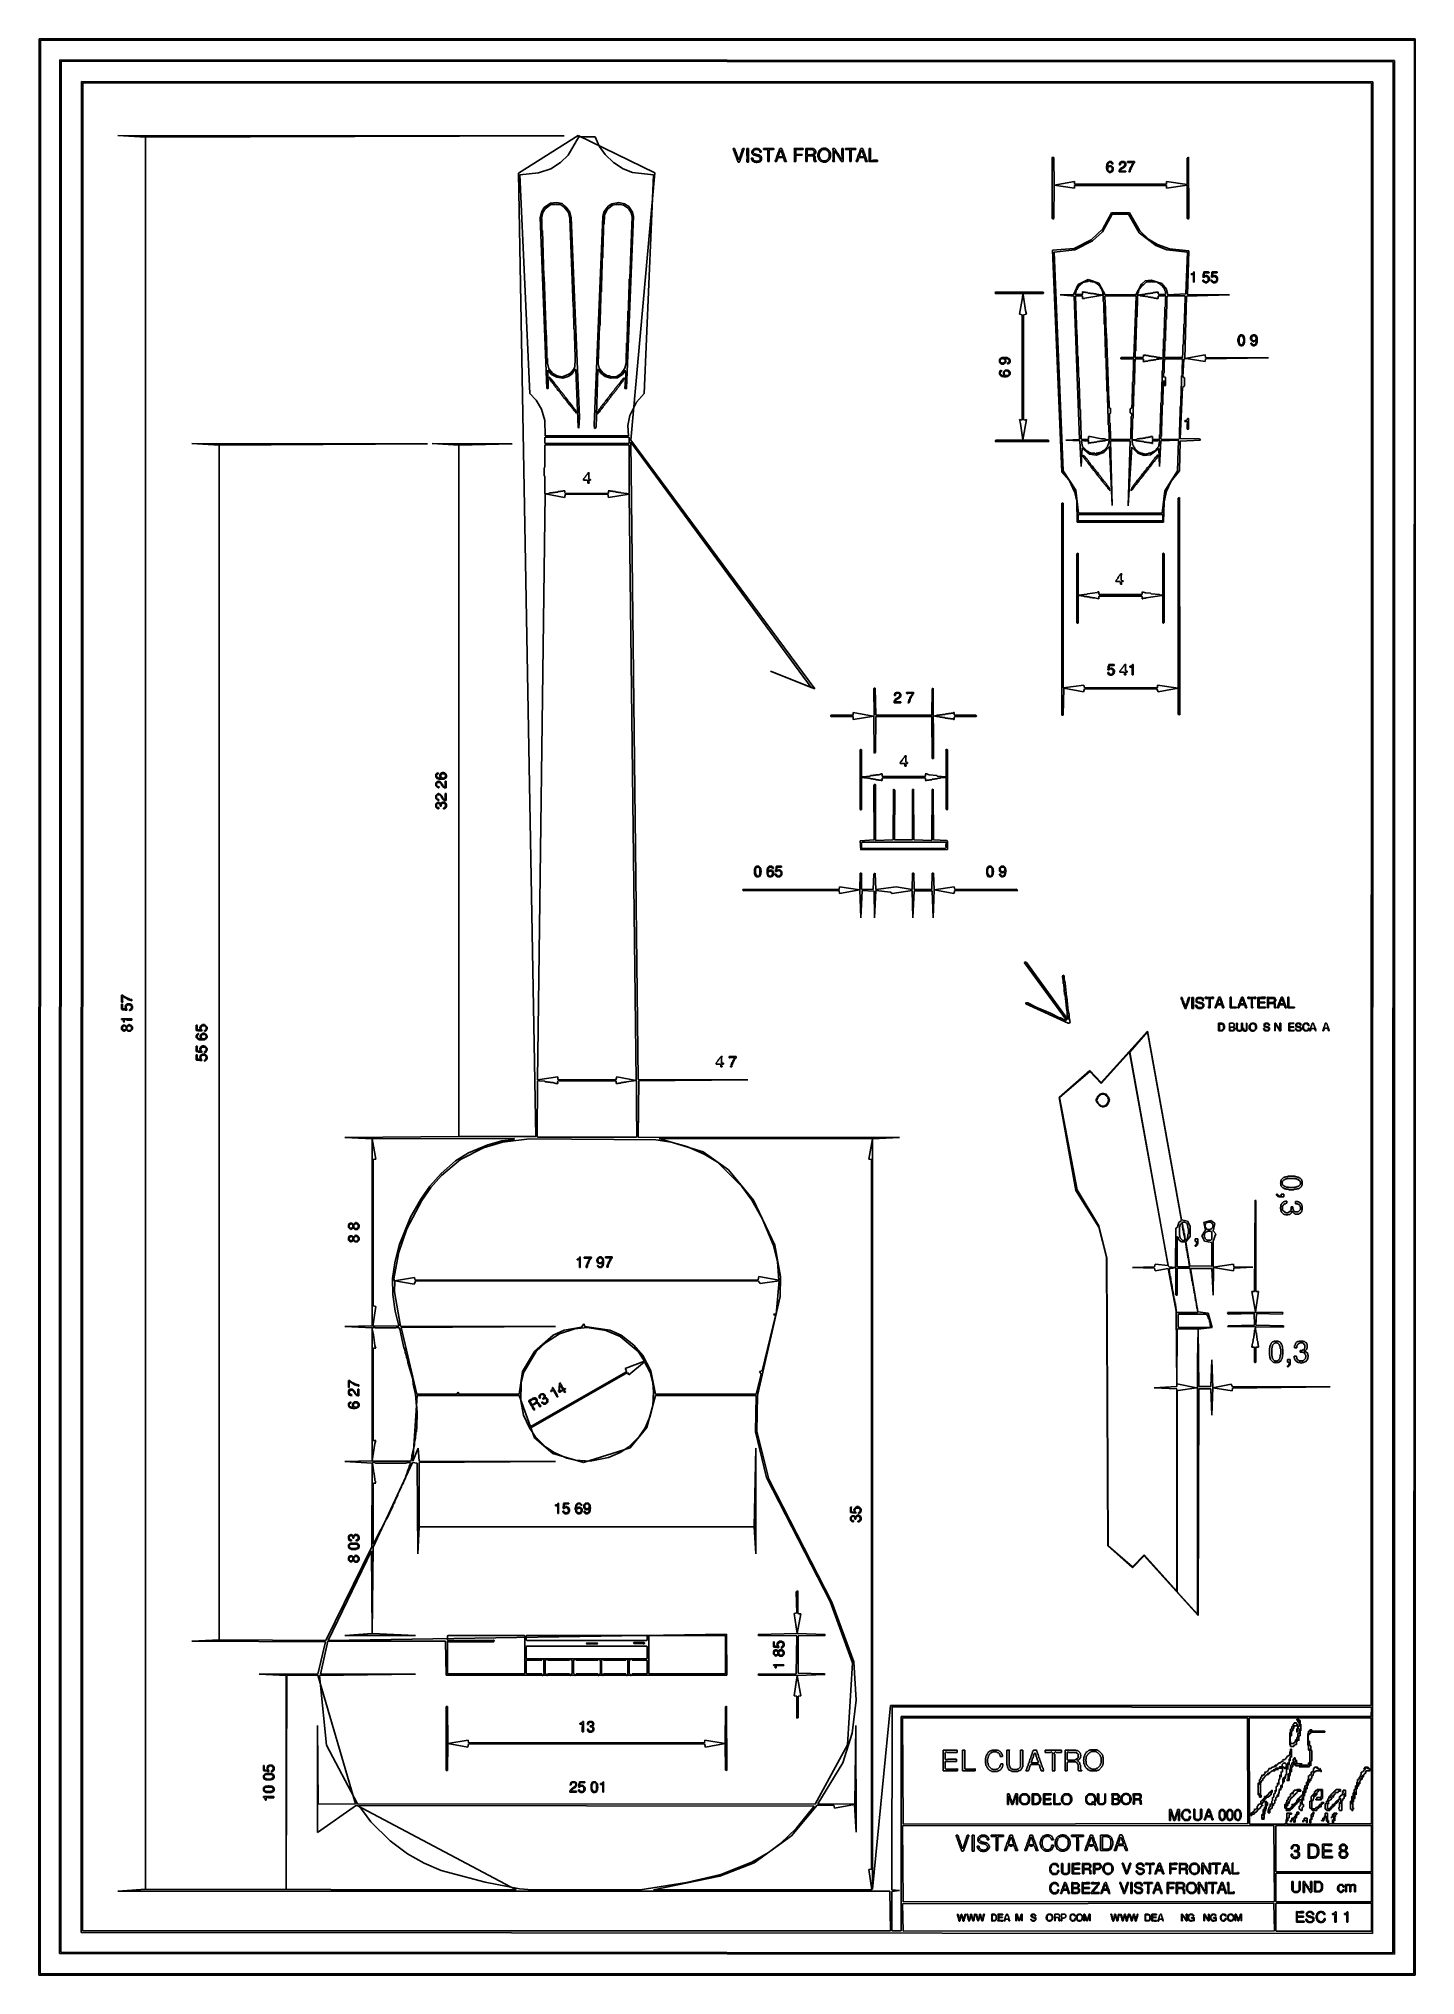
# Model space of a CAD drawing. Extents: x 17 to 323, y -435 to -5.
import ezdxf

# ---------------------------------------------------------------- set-up
doc = ezdxf.new("R2010")
doc.units = 0

msp = doc.modelspace()

# ---------------------------------------------------------------- linework, layer by layer
at = {"layer": 'CONTOURS'}
for p, q in [((17, -4.7), (16.9, -434.9)), ((322.7, -4.7), (17, -4.7)), ((17.2, -434.5), (17.3, -5)), ((17.3, -5), (322.5, -5.1)), ((322.5, -5.1), (322.4, -434.6)), ((322.7, -434.9), (322.7, -4.7)), ((21.6, -9.4), (21.5, -430.1)), ((318.1, -9.5), (21.6, -9.4)), ((21.8, -429.8), (21.9, -9.7)), ((21.9, -9.7), (317.8, -9.8)), ((317.8, -9.8), (317.7, -429.9)), ((318.1, -430.2), (318.1, -9.5)), ((26.4, -14.2), (26.3, -425.4)), ((313.3, -14.3), (26.4, -14.2)), ((26.6, -425), (26.7, -14.5)), ((26.7, -14.5), (313, -14.6)), ((313, -14.6), (312.9, -375)), ((313.2, -425.6), (313.3, -14.3)), ((133.6, -26.3), (34.5, -26.2)), ((34.5, -26.2), (40.6, -26.6)), ((40.6, -26.6), (133.6, -26.3)), ((40.6, -415.8), (40.6, -26.6)), ((40.6, -26.6), (40.6, -415.8)), ((136.7, -26.2), (123.5, -34.6)), ((134.5, -30.6), (136.9, -26.5)), ((153.8, -34.5), (136.7, -26.2)), ((136.9, -26.5), (140.5, -26.5)), ((140.5, -26.5), (141.4, -28.6)), ((141.4, -28.6), (142.7, -30.4)), ((171.2, -29.1), (171.2, -29.3)), ((171.5, -29.1), (171.2, -29.1)), ((171.2, -29.3), (171.3, -29.4)), ((171.3, -29.4), (171.3, -29.6)), ((171.3, -29.6), (171.4, -29.7)), ((171.4, -29.7), (171.4, -29.8)), ((171.4, -29.8), (171.5, -29.9)), ((171.5, -29.2), (171.5, -29.1)), ((171.6, -29.3), (171.5, -29.2)), ((171.5, -29.9), (171.5, -30.1)), ((171.5, -30.1), (171.6, -30.2)), ((171.6, -29.5), (171.6, -29.3)), ((171.7, -29.6), (171.6, -29.5)), ((171.7, -29.8), (171.7, -29.6)), ((171.8, -29.9), (171.7, -29.8)), ((171.8, -30.1), (171.8, -29.9)), ((171.9, -30.2), (171.8, -30.1)), ((173, -30.1), (172.9, -30.2)), ((173.1, -29.8), (173, -29.9)), ((173, -29.9), (173, -30.1)), ((173.2, -29.5), (173.1, -29.6)), ((173.1, -29.6), (173.1, -29.8)), ((173.3, -29.1), (173.2, -29.2)), ((173.2, -29.2), (173.2, -29.5)), ((173.2, -30.2), (173.3, -30.1)), ((173.6, -29.1), (173.3, -29.1)), ((173.3, -29.9), (173.4, -29.8)), ((173.3, -30.1), (173.3, -29.9)), ((173.4, -29.6), (173.5, -29.5)), ((173.4, -29.8), (173.4, -29.6)), ((173.5, -29.4), (173.6, -29.3)), ((173.5, -29.5), (173.5, -29.4)), ((173.6, -29.3), (173.6, -29.1)), ((174.2, -29.1), (174.2, -30.7)), ((174.6, -29.1), (174.2, -29.1)), ((174.6, -32.1), (174.6, -29.1)), ((175.4, -29.7), (175.3, -29.8)), ((175.3, -29.8), (175.3, -30)), ((175.3, -30), (175.4, -30.1)), ((175.7, -29.2), (175.4, -29.5)), ((175.4, -29.5), (175.4, -29.7)), ((175.4, -30.1), (175.4, -30.3)), ((175.6, -29.8), (175.7, -29.7)), ((175.6, -30), (175.6, -29.8)), ((175.9, -30.3), (175.6, -30)), ((175.8, -29.2), (175.7, -29.2)), ((175.7, -29.6), (175.9, -29.4)), ((175.7, -29.7), (175.7, -29.6)), ((175.9, -29.1), (175.8, -29.2)), ((176.8, -29.1), (175.9, -29.1)), ((175.9, -29.4), (176, -29.4)), ((176, -29.4), (176.1, -29.3)), ((176.1, -29.3), (176.6, -29.3)), ((176.6, -29.3), (176.7, -29.4)), ((176.7, -29.4), (176.8, -29.4)), ((176.9, -29.2), (176.8, -29.1)), ((176.8, -29.4), (177.1, -29.7)), ((177, -29.2), (176.9, -29.2)), ((177.4, -29.6), (177, -29.2)), ((177.1, -29.7), (177.1, -29.9)), ((177.1, -29.9), (177.4, -29.9)), ((177.4, -29.9), (177.4, -29.6)), ((177.9, -29.1), (177.9, -29.3)), ((180.2, -29.1), (177.9, -29.1)), ((177.9, -29.3), (178.8, -29.3)), ((178.8, -29.3), (178.9, -29.4)), ((178.9, -29.4), (178.9, -32)), ((179.2, -29.4), (179.3, -29.3)), ((179.2, -32), (179.2, -29.4)), ((179.3, -29.3), (180.1, -29.3)), ((180.1, -29.3), (180.2, -29.4)), ((180.2, -29.4), (180.2, -29.1)), ((181.2, -30.1), (181.1, -30.2)), ((181.3, -29.8), (181.2, -29.9)), ((181.2, -29.9), (181.2, -30.1)), ((181.4, -29.5), (181.3, -29.6)), ((181.3, -29.6), (181.3, -29.8)), ((181.5, -29.2), (181.4, -29.3)), ((181.4, -29.3), (181.4, -29.5)), ((181.4, -30.1), (181.5, -30)), ((181.4, -30.3), (181.4, -30.1)), ((181.5, -29.1), (181.5, -29.2)), ((182, -29.1), (181.5, -29.1)), ((181.5, -29.8), (181.6, -29.7)), ((181.5, -30), (181.5, -29.8)), ((181.6, -29.6), (181.7, -29.5)), ((181.6, -29.7), (181.6, -29.6)), ((181.7, -29.5), (181.9, -29.7)), ((181.9, -29.7), (181.9, -29.9)), ((181.9, -29.9), (182, -30)), ((182, -29.3), (182, -29.1)), ((182.1, -29.4), (182, -29.3)), ((182, -30), (182, -30.2)), ((182.1, -29.6), (182.1, -29.4)), ((182.2, -29.7), (182.1, -29.6)), ((182.2, -29.9), (182.2, -29.7)), ((182.3, -30), (182.2, -29.9)), ((182.3, -30.1), (182.3, -30)), ((182.4, -30.2), (182.3, -30.1)), ((186.7, -29.1), (184.7, -29.1)), ((184.7, -29.1), (184.7, -29.2)), ((184.7, -29.2), (184.8, -29.3)), ((184.8, -29.3), (184.8, -31.8)), ((185, -30.2), (185.1, -30.1)), ((185.1, -29.4), (185.2, -29.3)), ((185.1, -30.1), (185.1, -29.4)), ((185.2, -29.3), (186.7, -29.3)), ((186.7, -29.3), (186.7, -29.1)), ((187.3, -29.1), (187.3, -32)), ((189, -29.1), (187.3, -29.1)), ((187.6, -29.4), (187.7, -29.3)), ((187.6, -30.4), (187.6, -29.4)), ((187.7, -29.3), (188.7, -29.3)), ((188.7, -29.3), (188.8, -29.4)), ((188.8, -29.4), (188.9, -29.4)), ((188.9, -29.4), (189.2, -29.7)), ((189.2, -30.1), (188.9, -30.4)), ((189.1, -29.2), (189, -29.1)), ((189.2, -29.2), (189.1, -29.2)), ((189.4, -29.4), (189.2, -29.2)), ((189.2, -29.7), (189.2, -30.1)), ((189.3, -30.3), (189.5, -30.1)), ((189.4, -29.5), (189.4, -29.4)), ((189.5, -29.6), (189.4, -29.5)), ((189.5, -30.1), (189.5, -29.6)), ((190.1, -30.1), (190, -30.2)), ((190.2, -29.8), (190.1, -29.9)), ((190.1, -29.9), (190.1, -30.1)), ((190.3, -29.6), (190.2, -29.7)), ((190.2, -29.7), (190.2, -29.8)), ((190.5, -29.3), (190.3, -29.5)), ((190.3, -29.5), (190.3, -29.6)), ((190.3, -30.2), (190.4, -30.1)), ((190.4, -29.9), (190.9, -29.4)), ((190.4, -30.1), (190.4, -29.9)), ((190.6, -29.3), (190.5, -29.3)), ((190.8, -29.1), (190.6, -29.3)), ((191.1, -29.1), (190.8, -29.1)), ((190.9, -29.4), (191, -29.4)), ((191, -29.4), (191.1, -29.3)), ((191.2, -29), (191.1, -29.1)), ((191.1, -29.3), (191.7, -29.3)), ((191.7, -29), (191.2, -29)), ((191.8, -29.1), (191.7, -29)), ((191.7, -29.3), (191.8, -29.4)), ((192, -29.1), (191.8, -29.1)), ((191.8, -29.4), (191.9, -29.4)), ((191.9, -29.4), (192, -29.5)), ((192.1, -29.2), (192, -29.1)), ((192, -29.5), (192.1, -29.5)), ((192.2, -29.2), (192.1, -29.2)), ((192.1, -29.5), (192.3, -29.7)), ((192.6, -29.6), (192.2, -29.2)), ((192.3, -29.7), (192.3, -29.8)), ((192.3, -29.8), (192.4, -29.9)), ((192.4, -29.9), (192.4, -30)), ((192.4, -30), (192.5, -30.1)), ((192.5, -30.1), (192.5, -31)), ((192.6, -29.7), (192.6, -29.6)), ((192.7, -29.8), (192.6, -29.7)), ((192.7, -30), (192.7, -29.8)), ((192.8, -30.1), (192.7, -30)), ((192.8, -31), (192.8, -30.1)), ((193.3, -29.1), (193.3, -29.3)), ((193.7, -29.1), (193.3, -29.1)), ((193.3, -29.3), (193.4, -29.4)), ((193.4, -29.4), (193.4, -31.6)), ((193.6, -29.7), (193.7, -29.6)), ((193.6, -31.8), (193.6, -29.7)), ((193.9, -29.3), (193.7, -29.1)), ((193.7, -29.6), (193.9, -29.8)), ((193.9, -29.4), (193.9, -29.3)), ((194, -29.5), (193.9, -29.4)), ((193.9, -29.8), (193.9, -29.9)), ((193.9, -29.9), (194, -30)), ((194, -29.6), (194, -29.5)), ((194.2, -29.8), (194, -29.6)), ((194, -30), (194, -30.1)), ((194, -30.1), (194.2, -30.3)), ((194.2, -29.9), (194.2, -29.8)), ((194.4, -30.1), (194.2, -29.9)), ((194.4, -30.2), (194.4, -30.1)), ((195.6, -29.1), (195.3, -29.1)), ((195.3, -29.1), (195.3, -30.6)), ((195.6, -32), (195.6, -29.1)), ((196.1, -29.1), (196.1, -29.3)), ((198.4, -29.1), (196.1, -29.1)), ((196.1, -29.3), (197, -29.3)), ((197, -29.3), (197.1, -29.4)), ((197.1, -29.4), (197.1, -32)), ((197.4, -29.4), (197.5, -29.3)), ((197.4, -32), (197.4, -29.4)), ((197.5, -29.3), (198.4, -29.3)), ((198.4, -29.3), (198.4, -29.1)), ((199.2, -30.1), (199.1, -30.2)), ((199.3, -29.8), (199.2, -29.9)), ((199.2, -29.9), (199.2, -30.1)), ((199.4, -29.5), (199.3, -29.6)), ((199.3, -29.6), (199.3, -29.8)), ((199.5, -29.2), (199.4, -29.3)), ((199.4, -29.3), (199.4, -29.5)), ((199.4, -30.1), (199.5, -30)), ((199.4, -30.3), (199.4, -30.1)), ((199.5, -29.1), (199.5, -29.2)), ((200, -29.1), (199.5, -29.1)), ((199.5, -29.8), (199.6, -29.7)), ((199.5, -30), (199.5, -29.8)), ((199.6, -29.6), (199.7, -29.5)), ((199.6, -29.7), (199.6, -29.6)), ((199.7, -29.5), (199.9, -29.7)), ((199.9, -29.7), (199.9, -29.9)), ((199.9, -29.9), (200, -30)), ((200, -29.3), (200, -29.1)), ((200.1, -29.4), (200, -29.3)), ((200, -30), (200, -30.2)), ((200.1, -29.6), (200.1, -29.4)), ((200.2, -29.7), (200.1, -29.6)), ((200.2, -29.9), (200.2, -29.7)), ((200.3, -30), (200.2, -29.9)), ((200.3, -30.1), (200.3, -30)), ((200.4, -30.2), (200.3, -30.1)), ((201.4, -29.1), (201.4, -32)), ((201.7, -29.1), (201.4, -29.1)), ((201.7, -31.7), (201.7, -29.1)), ((127.9, -34.5), (130.7, -33.6)), ((130.7, -33.6), (132.8, -32.2)), ((132.8, -32.2), (134.5, -30.6)), ((142.7, -30.4), (144.6, -32.2)), ((144.6, -32.2), (146.7, -33.6)), ((146.7, -33.6), (148.8, -34.4)), ((148.8, -34.4), (153.5, -34.9)), ((171.6, -30.2), (171.6, -30.4)), ((171.6, -30.4), (171.7, -30.5)), ((171.7, -30.5), (171.7, -30.7)), ((171.7, -30.7), (171.8, -30.8)), ((171.8, -30.8), (171.8, -31)), ((171.8, -31), (171.9, -31.1)), ((171.9, -30.3), (171.9, -30.2)), ((172, -30.4), (171.9, -30.3)), ((171.9, -31.1), (171.9, -31.2)), ((171.9, -31.2), (172, -31.3)), ((172, -30.6), (172, -30.4)), ((172.1, -30.7), (172, -30.6)), ((172, -31.3), (172, -31.5)), ((172, -31.5), (172.1, -31.6)), ((172.1, -30.9), (172.1, -30.7)), ((172.2, -31), (172.1, -30.9)), ((172.1, -31.6), (172.1, -31.8)), ((172.1, -31.8), (172.2, -31.9)), ((172.2, -31.3), (172.2, -31)), ((172.3, -31.4), (172.2, -31.3)), ((172.2, -31.9), (172.2, -32)), ((172.2, -32), (172.3, -32.1)), ((172.3, -31.5), (172.3, -31.4)), ((172.4, -31.6), (172.3, -31.5)), ((172.3, -32.1), (172.6, -32.1)), ((172.6, -31.4), (172.4, -31.6)), ((172.7, -31), (172.6, -31.1)), ((172.6, -31.1), (172.6, -31.4)), ((172.6, -31.9), (172.7, -31.8)), ((172.6, -32.1), (172.6, -31.9)), ((172.8, -30.7), (172.7, -30.8)), ((172.7, -30.8), (172.7, -31)), ((172.7, -31.6), (172.8, -31.5)), ((172.7, -31.8), (172.7, -31.6)), ((172.9, -30.4), (172.8, -30.5)), ((172.8, -30.5), (172.8, -30.7)), ((172.8, -31.4), (172.9, -31.3)), ((172.8, -31.5), (172.8, -31.4)), ((172.9, -30.2), (172.9, -30.4)), ((172.9, -31.1), (173, -31)), ((172.9, -31.3), (172.9, -31.1)), ((173, -30.8), (173.1, -30.7)), ((173, -31), (173, -30.8)), ((173.1, -30.5), (173.2, -30.4)), ((173.1, -30.7), (173.1, -30.5)), ((173.2, -30.4), (173.2, -30.2)), ((174.2, -30.7), (174.3, -30.8)), ((174.3, -31.4), (174.2, -31.5)), ((174.2, -31.5), (174.2, -32)), ((174.2, -32), (174.3, -32.1)), ((174.3, -30.8), (174.3, -31.4)), ((174.3, -32.1), (174.6, -32.1)), ((175.5, -31.2), (175.2, -31.2)), ((175.2, -31.2), (175.2, -31.3)), ((175.2, -31.3), (175.3, -31.4)), ((175.3, -31.4), (175.3, -31.6)), ((175.3, -31.6), (175.4, -31.7)), ((175.4, -30.3), (175.6, -30.5)), ((175.4, -31.7), (175.4, -31.8)), ((175.4, -31.8), (175.5, -31.9)), ((175.6, -31.3), (175.5, -31.2)), ((175.5, -31.9), (175.6, -31.9)), ((175.6, -30.5), (175.7, -30.5)), ((175.6, -31.5), (175.6, -31.3)), ((175.9, -31.8), (175.6, -31.5)), ((175.6, -31.9), (175.8, -32.1)), ((175.7, -30.5), (175.8, -30.6)), ((175.8, -30.6), (176.1, -30.6)), ((175.8, -32.1), (176.2, -32.1)), ((176.1, -30.3), (175.9, -30.3)), ((176, -31.8), (175.9, -31.8)), ((176.1, -31.9), (176, -31.8)), ((176.2, -30.4), (176.1, -30.3)), ((176.1, -30.6), (176.2, -30.7)), ((176.7, -31.9), (176.1, -31.9)), ((176.5, -30.4), (176.2, -30.4)), ((176.2, -30.7), (176.5, -30.7)), ((176.2, -32.1), (176.3, -32.2)), ((176.3, -32.2), (176.5, -32.2)), ((176.6, -30.5), (176.5, -30.4)), ((176.5, -30.7), (176.6, -30.8)), ((176.5, -32.2), (176.6, -32.1)), ((176.9, -30.5), (176.6, -30.5)), ((176.6, -30.8), (176.8, -30.8)), ((176.6, -32.1), (177, -32.1)), ((176.8, -31.8), (176.7, -31.9)), ((176.8, -30.8), (176.9, -30.9)), ((176.9, -31.8), (176.8, -31.8)), ((177, -30.6), (176.9, -30.5)), ((176.9, -30.9), (177, -30.9)), ((177.2, -31.5), (176.9, -31.8)), ((177.1, -30.6), (177, -30.6)), ((177, -30.9), (177.2, -31.1)), ((177, -32.1), (177.2, -31.9)), ((177.3, -30.8), (177.1, -30.6)), ((177.2, -31.1), (177.2, -31.5)), ((177.2, -31.9), (177.3, -31.9)), ((177.4, -30.8), (177.3, -30.8)), ((177.3, -31.8), (177.5, -31.6)), ((177.3, -31.9), (177.3, -31.8)), ((177.4, -30.9), (177.4, -30.8)), ((177.5, -31), (177.4, -30.9)), ((177.5, -31.6), (177.5, -31)), ((178.9, -32), (179.2, -32)), ((180.6, -31.7), (180.5, -31.8)), ((180.5, -31.8), (180.5, -32)), ((180.5, -32), (180.8, -32)), ((180.7, -31.5), (180.6, -31.6)), ((180.6, -31.6), (180.6, -31.7)), ((180.8, -31.2), (180.7, -31.3)), ((180.7, -31.3), (180.7, -31.5)), ((180.9, -30.9), (180.8, -31)), ((180.8, -31), (180.8, -31.2)), ((180.8, -32), (180.9, -31.9)), ((181, -30.6), (180.9, -30.7)), ((180.9, -30.7), (180.9, -30.9)), ((180.9, -31.6), (181, -31.5)), ((180.9, -31.9), (180.9, -31.6)), ((181.1, -30.3), (181, -30.4)), ((181, -30.4), (181, -30.6)), ((181, -31.3), (181.2, -31.1)), ((181, -31.5), (181, -31.3)), ((181.1, -30.2), (181.1, -30.3)), ((181.2, -30.7), (181.3, -30.6)), ((181.2, -30.8), (181.2, -30.7)), ((181.3, -30.9), (181.2, -30.8)), ((181.2, -31.1), (182.3, -31.1)), ((181.3, -30.4), (181.4, -30.3)), ((181.3, -30.6), (181.3, -30.4)), ((182.1, -30.9), (181.3, -30.9)), ((182, -30.2), (182.1, -30.3)), ((182.1, -30.3), (182.1, -30.5)), ((182.1, -30.5), (182.2, -30.6)), ((182.2, -30.8), (182.1, -30.9)), ((182.2, -30.6), (182.2, -30.8)), ((182.3, -31.1), (182.4, -31.2)), ((182.4, -30.4), (182.4, -30.2)), ((182.5, -30.5), (182.4, -30.4)), ((182.4, -31.2), (182.4, -31.4)), ((182.4, -31.4), (182.5, -31.5)), ((182.5, -30.7), (182.5, -30.5)), ((182.6, -30.8), (182.5, -30.7)), ((182.5, -31.5), (182.5, -31.7)), ((182.5, -31.7), (182.6, -31.8)), ((182.6, -31), (182.6, -30.8)), ((182.7, -31.1), (182.6, -31)), ((182.6, -31.8), (182.6, -32)), ((182.6, -32), (183, -32)), ((182.7, -31.3), (182.7, -31.1)), ((182.8, -31.4), (182.7, -31.3)), ((182.8, -31.5), (182.8, -31.4)), ((182.9, -31.6), (182.8, -31.5)), ((182.9, -31.8), (182.9, -31.6)), ((183, -31.9), (182.9, -31.8)), ((183, -32), (183, -31.9)), ((184.8, -31.8), (184.7, -31.9)), ((184.7, -31.9), (184.7, -32)), ((184.7, -32), (185.1, -32)), ((185.2, -30.4), (185, -30.2)), ((185.1, -30.7), (185.2, -30.6)), ((185.1, -32), (185.1, -30.7)), ((186.5, -30.4), (185.2, -30.4)), ((185.2, -30.6), (186.5, -30.6)), ((186.5, -30.6), (186.5, -30.4)), ((187.3, -32), (187.6, -32)), ((187.7, -30.5), (187.6, -30.4)), ((187.6, -30.8), (187.7, -30.7)), ((187.6, -32), (187.6, -30.8)), ((188.5, -30.5), (187.7, -30.5)), ((187.7, -30.7), (188.8, -30.7)), ((188.6, -30.4), (188.5, -30.5)), ((188.9, -30.4), (188.6, -30.4)), ((188.8, -30.7), (189.1, -31)), ((189.1, -30.5), (189.2, -30.4)), ((189.1, -30.6), (189.1, -30.5)), ((189.4, -30.9), (189.1, -30.6)), ((189.1, -31), (189.1, -31.7)), ((189.1, -31.7), (189.2, -31.8)), ((189.2, -30.4), (189.3, -30.4)), ((189.2, -31.8), (189.2, -32)), ((189.2, -32), (189.6, -32)), ((189.3, -30.4), (189.3, -30.3)), ((189.4, -31.6), (189.4, -30.9)), ((189.5, -31.7), (189.4, -31.6)), ((189.5, -31.8), (189.5, -31.7)), ((189.6, -31.9), (189.5, -31.8)), ((189.6, -32), (189.6, -31.9)), ((190, -30.2), (190, -31)), ((190, -31), (190.1, -31.1)), ((190.1, -31.1), (190.1, -31.3)), ((190.1, -31.3), (190.2, -31.4)), ((190.2, -31.4), (190.2, -31.5)), ((190.2, -31.5), (190.6, -31.9)), ((190.3, -30.9), (190.3, -30.2)), ((190.4, -31), (190.3, -30.9)), ((190.4, -31.2), (190.4, -31)), ((190.5, -31.3), (190.4, -31.2)), ((190.5, -31.4), (190.5, -31.3)), ((190.8, -31.7), (190.5, -31.4)), ((190.6, -31.9), (190.7, -31.9)), ((190.7, -31.9), (190.8, -32)), ((190.9, -31.7), (190.8, -31.7)), ((190.8, -32), (191, -32)), ((191, -31.8), (190.9, -31.7)), ((191.8, -31.8), (191, -31.8)), ((191, -32), (191.1, -32.1)), ((191.1, -32.1), (191.8, -32.1)), ((191.9, -31.7), (191.8, -31.8)), ((191.8, -32.1), (191.9, -32)), ((192, -31.7), (191.9, -31.7)), ((191.9, -32), (192, -32)), ((192.3, -31.4), (192, -31.7)), ((192, -32), (192.1, -31.9)), ((192.1, -31.9), (192.2, -31.9)), ((192.2, -31.9), (192.6, -31.5)), ((192.4, -31.2), (192.3, -31.3)), ((192.3, -31.3), (192.3, -31.4)), ((192.5, -31), (192.4, -31.1)), ((192.4, -31.1), (192.4, -31.2)), ((192.6, -31.4), (192.7, -31.3)), ((192.6, -31.5), (192.6, -31.4)), ((192.7, -31.1), (192.8, -31)), ((192.7, -31.3), (192.7, -31.1)), ((193.4, -31.6), (193.3, -31.7)), ((193.3, -31.7), (193.3, -32)), ((193.3, -32), (193.7, -32)), ((193.7, -31.9), (193.6, -31.8)), ((193.7, -32), (193.7, -31.9)), ((194.2, -30.3), (194.2, -30.4)), ((194.2, -30.4), (194.4, -30.6)), ((194.6, -30.4), (194.4, -30.2)), ((194.4, -30.6), (194.4, -30.7)), ((194.4, -30.7), (194.5, -30.8)), ((194.5, -30.8), (194.5, -30.9)), ((194.5, -30.9), (194.7, -31.1)), ((194.6, -30.5), (194.6, -30.4)), ((194.7, -30.6), (194.6, -30.5)), ((194.7, -30.7), (194.7, -30.6)), ((194.9, -30.9), (194.7, -30.7)), ((194.7, -31.1), (194.7, -31.2)), ((194.7, -31.2), (194.9, -31.4)), ((194.9, -31), (194.9, -30.9)), ((195.1, -31.2), (194.9, -31)), ((194.9, -31.4), (194.9, -31.5)), ((194.9, -31.5), (195.1, -31.7)), ((195.1, -31.3), (195.1, -31.2)), ((195.3, -31.5), (195.1, -31.3)), ((195.1, -31.7), (195.1, -31.8)), ((195.1, -31.8), (195.2, -31.9)), ((195.2, -31.9), (195.2, -32)), ((195.2, -32), (195.6, -32)), ((195.3, -30.6), (195.4, -30.7)), ((195.4, -31.4), (195.3, -31.5)), ((195.4, -30.7), (195.4, -31.4)), ((197.1, -32), (197.4, -32)), ((198.6, -31.7), (198.5, -31.8)), ((198.5, -31.8), (198.5, -32)), ((198.5, -32), (198.8, -32)), ((198.7, -31.5), (198.6, -31.6)), ((198.6, -31.6), (198.6, -31.7)), ((198.8, -31.2), (198.7, -31.3)), ((198.7, -31.3), (198.7, -31.5)), ((198.9, -30.9), (198.8, -31)), ((198.8, -31), (198.8, -31.2)), ((198.8, -32), (198.9, -31.9)), ((199, -30.6), (198.9, -30.7)), ((198.9, -30.7), (198.9, -30.9)), ((198.9, -31.6), (199, -31.5)), ((198.9, -31.9), (198.9, -31.6)), ((199.1, -30.3), (199, -30.4)), ((199, -30.4), (199, -30.6)), ((199, -31.3), (199.2, -31.1)), ((199, -31.5), (199, -31.3)), ((199.1, -30.2), (199.1, -30.3)), ((199.2, -30.7), (199.3, -30.6)), ((199.2, -30.8), (199.2, -30.7)), ((199.3, -30.9), (199.2, -30.8)), ((199.2, -31.1), (200.3, -31.1)), ((199.3, -30.4), (199.4, -30.3)), ((199.3, -30.6), (199.3, -30.4)), ((200.1, -30.9), (199.3, -30.9)), ((200, -30.2), (200.1, -30.3)), ((200.1, -30.3), (200.1, -30.5)), ((200.1, -30.5), (200.2, -30.6)), ((200.2, -30.8), (200.1, -30.9)), ((200.2, -30.6), (200.2, -30.8)), ((200.3, -31.1), (200.4, -31.2)), ((200.4, -30.4), (200.4, -30.2)), ((200.5, -30.5), (200.4, -30.4)), ((200.4, -31.2), (200.4, -31.4)), ((200.4, -31.4), (200.5, -31.5)), ((200.5, -30.7), (200.5, -30.5)), ((200.6, -30.8), (200.5, -30.7)), ((200.5, -31.5), (200.5, -31.7)), ((200.5, -31.7), (200.6, -31.8)), ((200.6, -31), (200.6, -30.8)), ((200.7, -31.1), (200.6, -31)), ((200.6, -31.8), (200.6, -32)), ((200.6, -32), (201, -32)), ((200.7, -31.3), (200.7, -31.1)), ((200.8, -31.4), (200.7, -31.3)), ((200.8, -31.6), (200.8, -31.4)), ((200.9, -31.7), (200.8, -31.6)), ((200.9, -31.8), (200.9, -31.7)), ((201, -31.9), (200.9, -31.8)), ((201, -32), (201, -31.9)), ((201.4, -32), (203.2, -32)), ((201.8, -31.8), (201.7, -31.7)), ((202.1, -31.8), (201.8, -31.8)), ((202.2, -31.7), (202.1, -31.8)), ((203.2, -31.7), (202.2, -31.7)), ((203.2, -32), (203.2, -31.7)), ((242.1, -31), (242, -31.2)), ((242, -31.2), (242, -44.6)), ((242.4, -31.1), (242.1, -31)), ((242.5, -37.2), (242.4, -31.1)), ((254.2, -32.9), (254.1, -33)), ((254.1, -33), (254.1, -33.5)), ((254.1, -33.5), (254.2, -33.6)), ((254.3, -32.4), (254.2, -32.5)), ((254.2, -32.5), (254.2, -32.9)), ((254.2, -33.6), (254.2, -33.9)), ((254.2, -33.9), (254.3, -34)), ((254.5, -32.1), (254.3, -32.3)), ((254.3, -32.3), (254.3, -32.4)), ((254.3, -33), (254.4, -32.9)), ((254.4, -33.1), (254.3, -33)), ((254.3, -34), (254.3, -34.1)), ((254.3, -34.1), (254.5, -34.3)), ((254.4, -32.6), (254.5, -32.5)), ((254.4, -32.9), (254.4, -32.6)), ((254.4, -33.4), (254.7, -33.1)), ((254.5, -33.1), (254.4, -33.1)), ((254.4, -33.9), (254.4, -33.4)), ((254.7, -34.2), (254.4, -33.9)), ((254.6, -32.1), (254.5, -32.1)), ((254.5, -32.4), (254.7, -32.2)), ((254.5, -32.5), (254.5, -32.4)), ((254.6, -33), (254.5, -33.1)), ((254.5, -34.3), (254.6, -34.3)), ((254.7, -32), (254.6, -32.1)), ((254.7, -33), (254.6, -33)), ((254.6, -34.3), (254.7, -34.4)), ((255.2, -32), (254.7, -32)), ((254.7, -32.2), (255.1, -32.2)), ((254.8, -32.9), (254.7, -33)), ((254.7, -33.1), (255.1, -33.1)), ((255, -34.2), (254.7, -34.2)), ((254.7, -34.4), (255.1, -34.4)), ((255.1, -32.9), (254.8, -32.9)), ((255.1, -34.1), (255, -34.2)), ((255.1, -32.2), (255.3, -32.4)), ((255.2, -33), (255.1, -32.9)), ((255.1, -33.1), (255.4, -33.4)), ((255.2, -34.1), (255.1, -34.1)), ((255.1, -34.4), (255.2, -34.3)), ((255.5, -32.3), (255.2, -32)), ((255.3, -33), (255.2, -33)), ((255.3, -34), (255.2, -34.1)), ((255.2, -34.3), (255.3, -34.3)), ((255.3, -32.4), (255.3, -32.5)), ((255.3, -32.5), (255.6, -32.5)), ((255.6, -33.3), (255.3, -33)), ((255.4, -33.8), (255.3, -33.9)), ((255.3, -33.9), (255.3, -34)), ((255.3, -34.3), (255.5, -34.1)), ((255.4, -33.4), (255.4, -33.8)), ((255.5, -32.4), (255.5, -32.3)), ((255.6, -32.5), (255.5, -32.4)), ((255.5, -34), (255.6, -33.9)), ((255.5, -34.1), (255.5, -34)), ((255.6, -33.9), (255.6, -33.3)), ((257, -32.6), (256.9, -32.7)), ((256.9, -32.7), (257, -32.8)), ((257, -33.9), (256.9, -34)), ((256.9, -34), (256.9, -34.3)), ((256.9, -34.3), (258.4, -34.3)), ((257.1, -32.3), (257, -32.4)), ((257, -32.4), (257, -32.6)), ((257, -32.8), (257.1, -32.7)), ((257.4, -33.4), (257, -33.8)), ((257, -33.8), (257, -33.9)), ((257.2, -32.1), (257.1, -32.2)), ((257.1, -32.2), (257.1, -32.3)), ((257.1, -32.7), (257.2, -32.7)), ((257.3, -32.1), (257.2, -32.1)), ((257.2, -32.5), (257.5, -32.2)), ((257.2, -32.7), (257.2, -32.5)), ((257.2, -33.9), (257.6, -33.5)), ((257.2, -34), (257.2, -33.9)), ((257.3, -34.1), (257.2, -34)), ((257.4, -32), (257.3, -32.1)), ((258.4, -34.1), (257.3, -34.1)), ((258, -32), (257.4, -32)), ((257.5, -33.4), (257.4, -33.4)), ((257.5, -32.2), (257.9, -32.2)), ((257.7, -33.2), (257.5, -33.4)), ((257.6, -33.5), (257.7, -33.5)), ((257.8, -33.2), (257.7, -33.2)), ((257.7, -33.5), (257.8, -33.4)), ((258.2, -32.8), (257.8, -33.2)), ((257.8, -33.4), (257.9, -33.4)), ((257.9, -32.2), (258.2, -32.5)), ((257.9, -33.4), (258.1, -33.2)), ((258.1, -32.1), (258, -32)), ((258.2, -32.1), (258.1, -32.1)), ((258.1, -33.2), (258.2, -33.2)), ((258.3, -32.2), (258.2, -32.1)), ((258.2, -32.5), (258.2, -32.8)), ((258.2, -33.1), (258.4, -32.9)), ((258.2, -33.2), (258.2, -33.1)), ((258.3, -32.3), (258.3, -32.2)), ((258.4, -32.4), (258.3, -32.3)), ((258.4, -32.9), (258.4, -32.4)), ((258.4, -34.3), (258.4, -34.1)), ((260.3, -32), (258.8, -32)), ((258.8, -32), (258.8, -32.2)), ((258.8, -32.2), (259.9, -32.2)), ((259.2, -34.1), (259.1, -34.2)), ((259.1, -34.2), (259.1, -34.3)), ((259.1, -34.3), (259.4, -34.3)), ((259.3, -33.7), (259.2, -33.8)), ((259.2, -33.8), (259.2, -34.1)), ((259.4, -33.5), (259.3, -33.6)), ((259.3, -33.6), (259.3, -33.7)), ((259.6, -33.1), (259.4, -33.3)), ((259.4, -33.3), (259.4, -33.5)), ((259.4, -33.9), (259.5, -33.8)), ((259.4, -34.3), (259.4, -33.9)), ((259.5, -33.6), (259.6, -33.5)), ((259.5, -33.8), (259.5, -33.6)), ((259.7, -32.9), (259.6, -33)), ((259.6, -33), (259.6, -33.1)), ((259.6, -33.4), (259.7, -33.3)), ((259.6, -33.5), (259.6, -33.4)), ((259.9, -32.6), (259.7, -32.8)), ((259.7, -32.8), (259.7, -32.9)), ((259.7, -33.2), (259.8, -33.1)), ((259.7, -33.3), (259.7, -33.2)), ((259.8, -33), (259.9, -32.9)), ((259.8, -33.1), (259.8, -33)), ((259.9, -32.2), (260, -32.3)), ((260, -32.4), (259.9, -32.5)), ((259.9, -32.5), (259.9, -32.6)), ((259.9, -32.8), (260, -32.7)), ((259.9, -32.9), (259.9, -32.8)), ((260, -32.3), (260, -32.4)), ((260, -32.6), (260.3, -32.3)), ((260, -32.7), (260, -32.6)), ((260.3, -32.3), (260.3, -32)), ((272.3, -31), (272, -31.2)), ((272, -31.2), (272, -37.1)), ((272.4, -44.6), (272.3, -31)), ((123.5, -34.6), (127.3, -248.6)), ((123.8, -34.9), (127.9, -34.5)), ((126, -83.5), (123.8, -34.9)), ((148.4, -93.9), (153.8, -34.5)), ((153.5, -34.9), (151.4, -83.5)), ((242.4, -44.6), (242.5, -37.2)), ((247, -36.4), (242.5, -37.2)), ((242.5, -37.2), (247, -37.9)), ((247, -37), (247, -36.4)), ((267.4, -37), (247, -37)), ((247, -37.9), (247, -37.3)), ((247, -37.3), (267.4, -37.3)), ((272, -37.1), (267.4, -36.4)), ((267.4, -36.4), (267.4, -37)), ((267.4, -37.9), (272, -37.2)), ((267.4, -37.3), (267.4, -37.9)), ((272, -37.2), (272, -44.6)), ((129.2, -42.2), (128.6, -43.2)), ((128.9, -43.3), (129.4, -42.5)), ((130.6, -41.2), (129.2, -42.2)), ((129.4, -42.5), (130.7, -41.5)), ((131.9, -41.1), (130.6, -41.2)), ((130.7, -41.5), (131.6, -41.5)), ((131.6, -41.5), (131.7, -41.4)), ((131.7, -41.4), (131.8, -41.5)), ((131.8, -41.5), (132.8, -41.5)), ((133.2, -41.3), (131.9, -41.1)), ((132.8, -41.5), (133.6, -42.1)), ((134.1, -42.1), (133.2, -41.3)), ((133.6, -42.1), (134.6, -43.3)), ((134.9, -43.2), (134.1, -42.1)), ((143.4, -41.9), (142.5, -43.1)), ((142.6, -43.9), (143.2, -42.6)), ((143.2, -42.6), (144.4, -41.7)), ((144.2, -41.4), (143.4, -41.9)), ((145.8, -41.1), (144.2, -41.4)), ((144.4, -41.7), (145.2, -41.5)), ((145.2, -41.5), (146.1, -41.5)), ((147, -41.4), (145.8, -41.1)), ((146.1, -41.5), (146.8, -41.7)), ((146.8, -41.7), (147.9, -42.4)), ((148, -42), (147, -41.4)), ((147.9, -42.4), (148.5, -43.4)), ((148.8, -43.2), (148, -42)), ((128.6, -43.2), (128.3, -44.4)), ((128.3, -44.4), (129.8, -82.4)), ((128.6, -44.6), (128.9, -43.3)), ((128.7, -44.8), (128.6, -44.6)), ((128.7, -47.2), (128.7, -44.8)), ((128.8, -47.3), (128.7, -47.2)), ((129.1, -57.5), (128.8, -47.3)), ((134.6, -43.3), (134.9, -44.6)), ((135.2, -44.4), (134.9, -43.2)), ((134.9, -44.6), (135.6, -64.2)), ((137, -88.8), (135.2, -44.4)), ((142.2, -44.2), (140.3, -90.5)), ((142.5, -43.1), (142.2, -44.2)), ((142.4, -46), (142.5, -45.9)), ((142.4, -48.4), (142.4, -46)), ((142.5, -45.9), (142.6, -43.9)), ((147.5, -82.3), (149, -44.1)), ((148.7, -44.2), (148.2, -58)), ((148.5, -43.4), (148.7, -44.2)), ((149, -44.1), (148.8, -43.2)), ((242, -44.6), (242.2, -44.8)), ((242.2, -44.8), (242.4, -44.6)), ((253.3, -46.9), (250.7, -49.4)), ((253.2, -47.6), (255.4, -43.7)), ((255.2, -43.4), (253.3, -46.9)), ((259.2, -43.4), (255.2, -43.4)), ((255.4, -43.7), (259, -43.7)), ((259, -43.7), (261.4, -47.8)), ((261.5, -47.4), (259.2, -43.4)), ((272, -44.6), (272.2, -44.8)), ((272.2, -44.8), (272.4, -44.6)), ((142.2, -51), (142.3, -50.9)), ((142.2, -53.4), (142.2, -51)), ((142.3, -48.5), (142.4, -48.4)), ((142.3, -50.9), (142.3, -48.5)), ((246.9, -51.3), (242.1, -51.7)), ((242.5, -52.1), (247.1, -51.6)), ((250.7, -49.4), (246.9, -51.3)), ((247.1, -51.6), (251, -49.6)), ((251, -49.6), (253.2, -47.6)), ((261.4, -47.8), (265.1, -50.6)), ((263.4, -49.2), (261.5, -47.4)), ((265.4, -50.4), (263.4, -49.2)), ((265.1, -50.6), (267.5, -51.6)), ((268.1, -51.4), (265.4, -50.4)), ((267.5, -51.6), (272.1, -52.1)), ((272.4, -51.8), (268.1, -51.4)), ((142, -56), (142.1, -55.9)), ((142.1, -53.5), (142.2, -53.4)), ((142.1, -55.9), (142.1, -53.5)), ((242.1, -51.7), (244.2, -100.9)), ((244.5, -100.7), (242.5, -52.1)), ((272.1, -52.1), (271.7, -61.4)), ((272.1, -61.6), (272.4, -51.8)), ((129.2, -57.6), (129.1, -57.5)), ((129.6, -70.5), (129.2, -57.6)), ((141.9, -58.5), (142, -58.4)), ((141.9, -60.9), (141.9, -58.5)), ((142, -58.4), (142, -56)), ((148.2, -58), (148.1, -58.1)), ((148.1, -58.1), (148.1, -60.3)), ((247.8, -59.3), (246.8, -61.6)), ((247.5, -60.4), (247.7, -60.2)), ((247.7, -60.1), (247.8, -60)), ((247.7, -60.2), (247.7, -60.1)), ((250, -58.2), (247.8, -59.3)), ((247.8, -59.9), (248, -59.7)), ((247.8, -60), (247.8, -59.9)), ((248, -59.6), (248.2, -59.4)), ((248, -59.7), (248, -59.6)), ((248.2, -59.4), (248.3, -59.4)), ((248.3, -59.4), (248.6, -59.1)), ((248.6, -59.1), (248.7, -59.1)), ((248.7, -59.1), (249, -58.8)), ((249, -58.8), (249.1, -58.8)), ((249.1, -58.8), (249.2, -58.7)), ((249.2, -58.7), (249.6, -58.7)), ((249.6, -58.7), (249.7, -58.6)), ((249.7, -58.6), (250, -58.6)), ((252.4, -59), (250, -58.2)), ((250, -58.6), (250.1, -58.5)), ((250.1, -58.5), (250.4, -58.5)), ((250.4, -58.5), (250.5, -58.6)), ((250.5, -58.6), (250.8, -58.6)), ((250.8, -58.6), (250.9, -58.7)), ((250.9, -58.7), (251.4, -58.7)), ((251.4, -58.7), (251.6, -58.9)), ((251.6, -58.9), (251.7, -58.9)), ((251.7, -58.9), (252, -59.2)), ((252, -59.2), (252.1, -59.2)), ((252.1, -59.2), (252.7, -59.8)), ((253.8, -61.6), (252.4, -59)), ((252.7, -59.8), (252.7, -59.9)), ((252.7, -59.9), (252.8, -60)), ((252.8, -60), (252.8, -60.1)), ((252.8, -60.1), (253, -60.3)), ((261.9, -59.2), (260.6, -61.6)), ((261.3, -60.5), (261.6, -60.2)), ((261.6, -60.1), (261.9, -59.8)), ((261.6, -60.2), (261.6, -60.1)), ((262.7, -58.5), (261.9, -59.2)), ((261.9, -59.7), (262.3, -59.3)), ((261.9, -59.8), (261.9, -59.7)), ((262.3, -59.3), (262.4, -59.3)), ((262.4, -59.3), (262.9, -58.8)), ((264, -58.3), (262.7, -58.5)), ((262.9, -58.8), (263, -58.8)), ((263, -58.8), (263.1, -58.7)), ((263.1, -58.7), (264.1, -58.7)), ((266.4, -59.1), (264, -58.3)), ((264.1, -58.7), (264.2, -58.6)), ((264.2, -58.6), (264.3, -58.7)), ((264.3, -58.7), (265.2, -58.7)), ((265.2, -58.7), (265.3, -58.8)), ((265.3, -58.8), (265.4, -58.8)), ((265.4, -58.8), (265.6, -59)), ((265.6, -59), (265.7, -59)), ((265.7, -59), (266, -59.3)), ((266, -59.3), (266.1, -59.3)), ((266.1, -59.3), (266.6, -59.8)), ((267.4, -60.3), (266.4, -59.1)), ((266.6, -59.8), (266.6, -59.9)), ((266.6, -59.9), (266.9, -60.2)), ((266.9, -60.2), (266.9, -60.3)), ((273.2, -56.9), (272.9, -56.9)), ((272.9, -56.9), (272.9, -57.1)), ((272.9, -57.1), (273.3, -57.1)), ((273.4, -56.7), (273.2, -56.9)), ((273.3, -57.1), (273.4, -57.2)), ((273.5, -56.5), (273.4, -56.6)), ((273.4, -56.6), (273.4, -56.7)), ((273.4, -57.2), (273.4, -58.8)), ((273.4, -58.8), (273.6, -58.8)), ((273.6, -56.5), (273.5, -56.5)), ((273.6, -58.8), (273.6, -56.5)), ((275.6, -57.5), (275.5, -57.6)), ((275.5, -57.6), (275.5, -57.7)), ((275.5, -57.7), (275.8, -57.7)), ((275.7, -58.3), (275.5, -58.3)), ((275.5, -58.3), (275.5, -58.5)), ((275.5, -58.5), (275.6, -58.6)), ((275.7, -56.8), (275.6, -56.9)), ((275.6, -56.9), (275.6, -57.5)), ((275.6, -58.6), (275.6, -58.7)), ((275.6, -58.7), (275.7, -58.7)), ((275.7, -56.5), (275.7, -56.8)), ((276.8, -56.5), (275.7, -56.5)), ((275.7, -58.4), (275.7, -58.3)), ((276, -58.7), (275.7, -58.4)), ((275.7, -58.7), (275.8, -58.8)), ((275.8, -56.9), (276, -56.7)), ((275.8, -57.3), (275.8, -56.9)), ((275.9, -57.4), (275.8, -57.3)), ((275.8, -57.7), (276, -57.5)), ((275.8, -58.8), (275.9, -58.8)), ((276.1, -57.4), (275.9, -57.4)), ((275.9, -58.8), (276, -58.9)), ((276, -56.7), (276.9, -56.7)), ((276, -57.5), (276.3, -57.5)), ((276.4, -58.7), (276, -58.7)), ((276, -58.9), (276.4, -58.9)), ((276.2, -57.3), (276.1, -57.4)), ((276.4, -57.3), (276.2, -57.3)), ((276.3, -57.5), (276.4, -57.6)), ((276.5, -57.4), (276.4, -57.3)), ((276.4, -57.6), (276.5, -57.6)), ((276.7, -58.4), (276.4, -58.7)), ((276.4, -58.9), (276.5, -58.8)), ((276.6, -57.4), (276.5, -57.4)), ((276.5, -57.6), (276.7, -57.8)), ((276.5, -58.8), (276.6, -58.8)), ((276.9, -57.7), (276.6, -57.4)), ((276.6, -58.8), (276.9, -58.5)), ((276.7, -57.8), (276.7, -58.4)), ((276.9, -56.6), (276.8, -56.5)), ((276.9, -56.7), (276.9, -56.6)), ((276.9, -57.8), (276.9, -57.7)), ((277, -57.9), (276.9, -57.8)), ((276.9, -58.3), (277, -58.2)), ((276.9, -58.5), (276.9, -58.3)), ((277, -58.2), (277, -57.9)), ((277.5, -58.3), (277.3, -58.3)), ((277.3, -58.3), (277.3, -58.4)), ((277.3, -58.4), (277.4, -58.5)), ((277.5, -57.2), (277.4, -57.3)), ((277.4, -57.3), (277.4, -57.7)), ((277.4, -57.7), (277.6, -57.7)), ((277.4, -58.5), (277.4, -58.6)), ((277.4, -58.6), (277.6, -58.8)), ((277.6, -56.5), (277.5, -56.6)), ((277.5, -56.6), (277.5, -57.2)), ((277.6, -58.4), (277.5, -58.3)), ((278.7, -56.5), (277.6, -56.5)), ((277.6, -57.2), (277.7, -57.1)), ((277.6, -57.3), (277.6, -57.2)), ((277.7, -57.4), (277.6, -57.3)), ((277.6, -57.7), (277.7, -57.6)), ((277.6, -58.5), (277.6, -58.4)), ((277.7, -58.6), (277.6, -58.5)), ((277.6, -58.8), (277.7, -58.8)), ((277.7, -56.8), (277.8, -56.7)), ((277.7, -57.1), (277.7, -56.8)), ((278, -57.4), (277.7, -57.4)), ((277.7, -57.6), (277.8, -57.6)), ((277.8, -58.6), (277.7, -58.6)), ((277.7, -58.8), (277.8, -58.9)), ((277.8, -56.7), (278.7, -56.7)), ((277.8, -57.6), (277.9, -57.5)), ((277.9, -58.7), (277.8, -58.6)), ((277.8, -58.9), (278.3, -58.9)), ((277.9, -57.5), (278.2, -57.5)), ((278.2, -58.7), (277.9, -58.7)), ((278.1, -57.3), (278, -57.4)), ((278.2, -57.3), (278.1, -57.3)), ((278.3, -57.4), (278.2, -57.3)), ((278.2, -57.5), (278.6, -57.9)), ((278.3, -58.6), (278.2, -58.7)), ((278.5, -57.4), (278.3, -57.4)), ((278.4, -58.6), (278.3, -58.6)), ((278.3, -58.9), (278.4, -58.8)), ((278.5, -58.5), (278.4, -58.6)), ((278.4, -58.8), (278.5, -58.8)), ((278.7, -57.6), (278.5, -57.4)), ((278.6, -58.3), (278.5, -58.4)), ((278.5, -58.4), (278.5, -58.5)), ((278.5, -58.8), (278.7, -58.6)), ((278.6, -57.9), (278.6, -58.3)), ((278.7, -56.7), (278.7, -56.5)), ((278.7, -57.7), (278.7, -57.6)), ((278.8, -57.8), (278.7, -57.7)), ((278.7, -58.5), (278.8, -58.4)), ((278.7, -58.6), (278.7, -58.5)), ((278.8, -58.4), (278.8, -57.8)), ((135.6, -64.2), (135.7, -64.3)), ((135.7, -64.3), (135.7, -66.7)), ((141.7, -63.5), (141.8, -63.4)), ((141.7, -65.9), (141.7, -63.5)), ((141.8, -61), (141.9, -60.9)), ((141.8, -63.4), (141.8, -61)), ((148, -62.7), (147.9, -62.8)), ((147.9, -62.8), (147.9, -65.1)), ((148.1, -60.3), (148, -60.4)), ((148, -60.4), (148, -62.7)), ((229.5, -61), (229.4, -61.1)), ((229.4, -61.1), (229.4, -61.2)), ((229.4, -61.2), (229.5, -61.3)), ((240, -61), (229.5, -61)), ((229.5, -61.3), (240, -61.3)), ((235.4, -62.6), (234.8, -65.9)), ((235.5, -61.5), (235.4, -62.6)), ((235.6, -61.5), (235.5, -61.5)), ((236.1, -65.1), (235.6, -61.5)), ((240.1, -61.1), (240, -61)), ((240, -61.3), (240.1, -61.2)), ((240.1, -61.2), (240.1, -61.1)), ((246.8, -61.6), (243.8, -61.6)), ((243.8, -61.6), (246.9, -61.9)), ((246.9, -61.9), (248.1, -93.7)), ((247.2, -61.4), (247.3, -61.3)), ((247.2, -61.5), (247.2, -61.4)), ((247.3, -61.6), (247.2, -61.5)), ((247.2, -61.9), (247.3, -61.8)), ((247.5, -70.4), (247.2, -61.9)), ((247.3, -60.9), (247.4, -60.8)), ((247.3, -61.3), (247.3, -60.9)), ((247.5, -61.6), (247.3, -61.6)), ((247.3, -61.8), (248.7, -61.8)), ((247.4, -60.6), (247.5, -60.5)), ((247.4, -60.8), (247.4, -60.6)), ((247.5, -60.5), (247.5, -60.4)), ((247.6, -61.5), (247.5, -61.6)), ((248.6, -61.5), (247.6, -61.5)), ((248.7, -61.6), (248.6, -61.5)), ((248.8, -61.5), (248.7, -61.6)), ((248.7, -61.8), (248.8, -61.9)), ((248.9, -60.9), (248.8, -60.9)), ((248.8, -60.9), (248.8, -61.5)), ((248.8, -61.9), (248.8, -62.4)), ((248.8, -62.4), (249.2, -62.4)), ((249, -61), (248.9, -60.9)), ((249.4, -61), (249, -61)), ((249.2, -62.4), (249.3, -62.3)), ((249.3, -62.3), (253.3, -61.7)), ((249.5, -61.1), (249.4, -61)), ((249.9, -61.1), (249.5, -61.1)), ((250, -61.2), (249.9, -61.1)), ((250.5, -61.2), (250, -61.2)), ((250.6, -61.3), (250.5, -61.2)), ((251.2, -61.3), (250.6, -61.3)), ((251.3, -61.4), (251.2, -61.3)), ((251.8, -61.4), (251.3, -61.4)), ((251.9, -61.5), (251.8, -61.4)), ((252.4, -61.5), (251.9, -61.5)), ((252.5, -61.6), (252.4, -61.5)), ((253, -61.6), (252.5, -61.6)), ((253, -60.3), (253, -60.4)), ((253, -60.4), (253.1, -60.5)), ((253.1, -61.7), (253, -61.6)), ((253.1, -60.5), (253.1, -60.6)), ((253.1, -60.6), (253.2, -60.7)), ((253.3, -61.7), (253.1, -61.7)), ((253.2, -60.7), (253.2, -61)), ((253.2, -61), (253.3, -61.1)), ((253.3, -61.1), (253.3, -61.4)), ((253.3, -61.4), (253.4, -61.5)), ((253.4, -61.6), (253.3, -61.7)), ((253.3, -61.7), (253.4, -61.8)), ((253.4, -61.5), (253.4, -61.6)), ((253.4, -61.8), (253.4, -63.1)), ((253.4, -63.1), (253.5, -63.2)), ((253.5, -63.2), (253.5, -65.6)), ((253.7, -61.9), (253.8, -61.8)), ((253.7, -62.7), (253.7, -61.9)), ((253.8, -62.8), (253.7, -62.7)), ((260.6, -61.6), (253.8, -61.6)), ((253.8, -61.8), (260.6, -61.8)), ((254, -70.1), (253.8, -62.8)), ((260.7, -61.9), (260.2, -75.4)), ((260.6, -61.8), (260.7, -61.9)), ((260.9, -64.1), (261, -64)), ((260.9, -66.5), (260.9, -64.1)), ((261, -61.8), (261.1, -61.7)), ((261, -64), (261, -61.8)), ((261.1, -61.2), (261.2, -61.1)), ((261.1, -61.6), (261.1, -61.2)), ((261.2, -61.7), (261.1, -61.6)), ((261.1, -61.7), (261.5, -61.7)), ((261.2, -60.8), (261.3, -60.7)), ((261.2, -61.1), (261.2, -60.8)), ((261.4, -61.7), (261.2, -61.7)), ((261.3, -60.7), (261.3, -60.5)), ((261.5, -61.6), (261.4, -61.7)), ((261.9, -61.6), (261.5, -61.6)), ((261.5, -61.7), (261.6, -61.8)), ((261.6, -61.8), (262.1, -61.8)), ((262, -61.5), (261.9, -61.6)), ((262.6, -61.5), (262, -61.5)), ((262.1, -61.8), (262.2, -61.9)), ((262.2, -61.9), (262.7, -61.9)), ((262.7, -61.4), (262.6, -61.5)), ((263.2, -61.4), (262.7, -61.4)), ((262.7, -61.9), (262.8, -62)), ((262.8, -62), (263.3, -62)), ((263.3, -61.3), (263.2, -61.4)), ((263.8, -61.3), (263.3, -61.3)), ((263.3, -62), (263.4, -62.1)), ((263.4, -62.1), (263.9, -62.1)), ((263.9, -61.2), (263.8, -61.3)), ((264.4, -61.2), (263.9, -61.2)), ((263.9, -62.1), (264, -62.2)), ((264, -62.2), (264.5, -62.2)), ((264.5, -61.1), (264.4, -61.2)), ((265, -61.1), (264.5, -61.1)), ((264.5, -62.2), (264.6, -62.3)), ((264.6, -62.3), (265.1, -62.3)), ((265.1, -61), (265, -61.1)), ((265.5, -61), (265.1, -61)), ((265.1, -62.3), (265.2, -62.4)), ((265.2, -62.4), (265.6, -62.4)), ((265.6, -60.9), (265.5, -61)), ((265.6, -61.4), (265.6, -60.9)), ((265.7, -61.5), (265.6, -61.4)), ((265.6, -61.9), (265.7, -61.8)), ((265.6, -62.4), (265.6, -61.9)), ((266.9, -61.5), (265.7, -61.5)), ((265.7, -61.8), (267.2, -61.8)), ((266.9, -60.3), (267.1, -60.5)), ((267, -61.6), (266.9, -61.5)), ((267.1, -61.6), (267, -61.6)), ((267.1, -60.5), (267.1, -60.7)), ((267.1, -60.7), (267.2, -60.8)), ((267.2, -61.5), (267.1, -61.6)), ((267.2, -64.2), (267.1, -64.3)), ((267.1, -64.3), (267.1, -66.5)), ((267.2, -60.8), (267.2, -61.5)), ((267.2, -61.8), (267.3, -61.9)), ((267.3, -62.1), (267.2, -62.2)), ((267.2, -62.2), (267.2, -64.2)), ((267.3, -61.9), (267.3, -62.1)), ((267.7, -61.6), (267.4, -60.3)), ((267.5, -62.2), (267.6, -62.1)), ((267.5, -64.7), (267.5, -62.2)), ((267.6, -61.9), (267.7, -61.8)), ((267.6, -62.1), (267.6, -61.9)), ((271.7, -61.4), (267.7, -61.6)), ((267.7, -61.8), (271.5, -61.8)), ((271.5, -61.8), (271.6, -61.9)), ((271.5, -75.7), (271.9, -61.9)), ((271.6, -63.4), (271.5, -63.5)), ((271.5, -63.5), (271.5, -65.7)), ((271.6, -61.9), (271.6, -63.4)), ((271.9, -61.9), (281.4, -61.6)), ((281.4, -61.6), (272.1, -61.6)), ((135.7, -66.7), (135.8, -66.8)), ((135.8, -66.8), (135.8, -69.2)), ((141.2, -76.9), (141.5, -68.5)), ((141.5, -68.5), (141.6, -68.4)), ((141.6, -66), (141.7, -65.9)), ((141.6, -68.4), (141.6, -66)), ((147.8, -67.4), (147.7, -67.5)), ((147.7, -67.5), (147.7, -69.8)), ((147.9, -65.1), (147.8, -65.2)), ((147.8, -65.2), (147.8, -67.4)), ((234.8, -65.9), (235.4, -66)), ((235.4, -66), (235.4, -89.3)), ((235.7, -66), (236.3, -65.9)), ((235.7, -89.3), (235.7, -66)), ((236.3, -65.9), (236.1, -65.1)), ((253.5, -65.6), (253.6, -65.7)), ((253.6, -65.7), (253.6, -68.1)), ((253.6, -68.1), (253.7, -68.2)), ((253.7, -68.2), (253.7, -70.6)), ((260.8, -66.6), (260.9, -66.5)), ((260.8, -69), (260.8, -66.6)), ((267.1, -66.5), (267, -66.6)), ((267, -66.6), (267, -68.9)), ((267.3, -67.1), (267.4, -67)), ((267.3, -69.4), (267.3, -67.1)), ((267.4, -64.8), (267.5, -64.7)), ((267.4, -67), (267.4, -64.8)), ((271.4, -68), (271.3, -68.1)), ((271.3, -68.1), (271.3, -70.3)), ((271.5, -65.7), (271.4, -65.8)), ((271.4, -65.8), (271.4, -68)), ((129.7, -70.6), (129.6, -70.5)), ((129.7, -73), (129.7, -70.6)), ((129.8, -73.1), (129.7, -73)), ((129.8, -75.6), (129.8, -73.1)), ((135.8, -69.2), (135.9, -69.3)), ((135.9, -69.3), (135.9, -71.7)), ((135.9, -71.7), (136, -71.8)), ((136, -71.8), (136, -74.2)), ((147.6, -72.2), (147.5, -72.3)), ((147.5, -72.3), (147.5, -74.5)), ((147.7, -69.8), (147.6, -69.9)), ((147.6, -69.9), (147.6, -72.2)), ((247.6, -70.5), (247.5, -70.4)), ((247.6, -72.8), (247.6, -70.5)), ((247.7, -72.9), (247.6, -72.8)), ((247.7, -75.2), (247.7, -72.9)), ((253.7, -70.6), (253.8, -70.7)), ((253.8, -70.7), (253.8, -73.1)), ((253.8, -73.1), (253.9, -73.2)), ((254.1, -70.2), (254, -70.1)), ((254.6, -85.1), (254.1, -70.2)), ((260.6, -71.6), (260.7, -71.5)), ((260.6, -74), (260.6, -71.6)), ((260.7, -69.1), (260.8, -69)), ((260.7, -71.5), (260.7, -69.1)), ((266.9, -71.3), (266.8, -71.4)), ((266.8, -71.4), (266.8, -73.6)), ((267, -68.9), (266.9, -69)), ((266.9, -69), (266.9, -71.3)), ((267.1, -71.9), (267.2, -71.8)), ((267.1, -74.1), (267.1, -71.9)), ((267.2, -69.5), (267.3, -69.4)), ((267.2, -71.8), (267.2, -69.5)), ((271.2, -72.6), (271.1, -72.7)), ((271.1, -72.7), (271.1, -74.9)), ((271.3, -70.3), (271.2, -70.4)), ((271.2, -70.4), (271.2, -72.6)), ((283.4, -71.3), (283.3, -71.4)), ((283.3, -71.4), (283.3, -72)), ((283.3, -72), (283.4, -72.1)), ((283.5, -70.9), (283.4, -71)), ((283.4, -71), (283.4, -71.3)), ((283.4, -72.1), (283.4, -72.4)), ((283.4, -72.4), (283.5, -72.5)), ((283.8, -70.5), (283.5, -70.8)), ((283.5, -70.8), (283.5, -70.9)), ((283.5, -72.5), (283.5, -72.6)), ((283.5, -72.6), (283.7, -72.8)), ((283.6, -71.1), (283.7, -71)), ((283.6, -72.3), (283.6, -71.1)), ((283.7, -72.4), (283.6, -72.3)), ((283.7, -70.9), (283.9, -70.7)), ((283.7, -71), (283.7, -70.9)), ((283.7, -72.5), (283.7, -72.4)), ((283.9, -72.7), (283.7, -72.5)), ((283.7, -72.8), (283.8, -72.8)), ((284.3, -70.5), (283.8, -70.5)), ((283.8, -72.8), (283.9, -72.9)), ((283.9, -70.7), (284.3, -70.7)), ((284.2, -72.7), (283.9, -72.7)), ((283.9, -72.9), (284.3, -72.9)), ((284.5, -72.4), (284.2, -72.7)), ((284.4, -70.6), (284.3, -70.5)), ((284.3, -70.7), (284.4, -70.8)), ((284.3, -72.9), (284.7, -72.5)), ((284.5, -70.6), (284.4, -70.6)), ((284.4, -70.8), (284.4, -70.9)), ((284.4, -70.9), (284.5, -71)), ((284.6, -70.7), (284.5, -70.6)), ((284.5, -71), (284.5, -71.2)), ((284.5, -71.2), (284.6, -71.3)), ((284.6, -72), (284.5, -72.1)), ((284.5, -72.1), (284.5, -72.4)), ((284.6, -70.8), (284.6, -70.7)), ((284.7, -70.9), (284.6, -70.8)), ((284.6, -71.3), (284.6, -72)), ((284.7, -71.1), (284.7, -70.9)), ((284.8, -71.2), (284.7, -71.1)), ((284.7, -72.3), (284.8, -72.2)), ((284.7, -72.5), (284.7, -72.3)), ((284.8, -72.2), (284.8, -71.2)), ((286.2, -70.9), (286.1, -71)), ((286.1, -71), (286.1, -71.5)), ((286.1, -71.5), (286.3, -71.7)), ((286.4, -70.6), (286.2, -70.8)), ((286.2, -70.8), (286.2, -70.9)), ((286.4, -72.3), (286.2, -72.3)), ((286.2, -72.3), (286.2, -72.5)), ((286.2, -72.5), (286.3, -72.6)), ((286.3, -71.2), (286.4, -71.1)), ((286.3, -71.3), (286.3, -71.2)), ((286.4, -71.4), (286.3, -71.3)), ((286.3, -71.7), (286.3, -71.8)), ((286.3, -71.8), (286.4, -71.8)), ((286.3, -72.6), (286.3, -72.7)), ((286.3, -72.7), (286.4, -72.8)), ((286.5, -70.6), (286.4, -70.6)), ((286.4, -70.9), (286.6, -70.7)), ((286.4, -71.1), (286.4, -70.9)), ((286.4, -71.5), (286.4, -71.4)), ((286.7, -71.8), (286.4, -71.5)), ((286.4, -71.8), (286.5, -71.9)), ((286.4, -72.4), (286.4, -72.3)), ((286.7, -72.7), (286.4, -72.4)), ((286.4, -72.8), (286.5, -72.8)), ((286.6, -70.5), (286.5, -70.6)), ((286.5, -71.9), (286.6, -71.9)), ((286.5, -72.8), (286.6, -72.9)), ((287.1, -70.5), (286.6, -70.5)), ((286.6, -70.7), (287.1, -70.7)), ((286.6, -71.9), (286.7, -72)), ((286.6, -72.9), (287, -72.9)), ((287, -71.8), (286.7, -71.8)), ((286.7, -72), (286.8, -72)), ((287, -72.7), (286.7, -72.7)), ((286.8, -72), (286.9, -71.9)), ((286.9, -71.9), (287.1, -71.9)), ((287.3, -71.5), (287, -71.8)), ((287.3, -72.4), (287, -72.7)), ((287, -72.9), (287.1, -72.8)), ((287.2, -70.6), (287.1, -70.5)), ((287.1, -70.7), (287.3, -70.9)), ((287.1, -71.9), (287.3, -71.7)), ((287.1, -72.8), (287.2, -72.8)), ((287.3, -70.6), (287.2, -70.6)), ((287.2, -72.8), (287.4, -72.6)), ((287.4, -70.7), (287.3, -70.6)), ((287.3, -70.9), (287.3, -71.1)), ((287.3, -71.1), (287.4, -71.2)), ((287.4, -71.3), (287.3, -71.4)), ((287.3, -71.4), (287.3, -71.5)), ((287.3, -71.7), (287.4, -71.8)), ((287.4, -72.1), (287.3, -72.2)), ((287.3, -72.2), (287.3, -72.4)), ((287.4, -70.8), (287.4, -70.7)), ((287.5, -70.9), (287.4, -70.8)), ((287.4, -71.2), (287.4, -71.3)), ((287.4, -71.8), (287.4, -72.1)), ((287.4, -72.5), (287.5, -72.4)), ((287.4, -72.6), (287.4, -72.5)), ((287.5, -71), (287.5, -70.9)), ((287.6, -71.1), (287.5, -71)), ((287.5, -72.3), (287.6, -72.2)), ((287.5, -72.4), (287.5, -72.3)), ((287.6, -72.2), (287.6, -71.1)), ((129.9, -75.7), (129.8, -75.6)), ((129.9, -76.8), (129.9, -75.7)), ((130.2, -78), (129.9, -76.8)), ((136, -74.2), (136.1, -74.3)), ((136.1, -76.7), (136, -76.8)), ((136, -76.8), (136, -77.6)), ((136.1, -74.3), (136.1, -76.7)), ((141.4, -77.9), (141.2, -76.9)), ((147.4, -76.8), (147.1, -77.9)), ((147.5, -74.5), (147.4, -74.6)), ((147.4, -74.6), (147.4, -76.8)), ((230.4, -75.9), (230.3, -76)), ((230.3, -76), (230.3, -76.5)), ((230.3, -76.5), (230.4, -76.6)), ((230.5, -75.7), (230.4, -75.8)), ((230.4, -75.8), (230.4, -75.9)), ((230.4, -76.6), (230.4, -76.7)), ((230.4, -76.7), (230.6, -76.9)), ((230.6, -75.7), (230.5, -75.7)), ((230.5, -76), (230.7, -75.8)), ((230.5, -76.5), (230.5, -76)), ((230.7, -76.7), (230.5, -76.5)), ((230.7, -75.6), (230.6, -75.7)), ((230.6, -76.9), (230.7, -76.9)), ((230.8, -75.6), (230.7, -75.6)), ((230.7, -75.8), (230.9, -75.8)), ((230.9, -76.7), (230.7, -76.7)), ((230.7, -76.9), (230.8, -77)), ((230.9, -75.5), (230.8, -75.6)), ((230.8, -77), (231.3, -77)), ((232, -75.5), (230.9, -75.5)), ((230.9, -75.8), (231, -75.7)), ((231, -76.8), (230.9, -76.7)), ((231, -75.7), (231.1, -75.7)), ((231.1, -76.8), (231, -76.8)), ((231.1, -75.7), (231.2, -75.8)), ((231.2, -76.7), (231.1, -76.8)), ((231.2, -75.8), (231.3, -75.8)), ((231.3, -76.7), (231.2, -76.7)), ((231.3, -75.8), (231.6, -76.1)), ((231.6, -76.4), (231.3, -76.7)), ((231.3, -77), (231.5, -76.8)), ((231.5, -75.8), (231.6, -75.7)), ((231.7, -76), (231.5, -75.8)), ((231.5, -76.8), (231.6, -76.8)), ((231.6, -75.7), (231.9, -75.7)), ((231.6, -76.1), (231.6, -76.4)), ((231.6, -76.7), (231.7, -76.6)), ((231.6, -76.8), (231.6, -76.7)), ((231.7, -76.2), (231.7, -76)), ((231.8, -76.3), (231.7, -76.2)), ((231.7, -76.5), (231.8, -76.4)), ((231.7, -76.6), (231.7, -76.5)), ((231.8, -76.4), (231.8, -76.3)), ((231.9, -75.7), (232, -75.8)), ((232.1, -75.6), (232, -75.5)), ((232, -75.8), (232.2, -75.8)), ((232.2, -75.6), (232.1, -75.6)), ((232.2, -76.7), (232.1, -76.7)), ((232.1, -76.7), (232.1, -76.9)), ((232.1, -76.9), (232.3, -76.9)), ((232.3, -75.7), (232.2, -75.6)), ((232.2, -75.8), (232.5, -76.1)), ((232.5, -76.4), (232.2, -76.7)), ((232.4, -75.7), (232.3, -75.7)), ((232.3, -76.9), (232.4, -76.8)), ((232.6, -75.9), (232.4, -75.7)), ((232.4, -76.8), (232.5, -76.8)), ((232.5, -76.1), (232.5, -76.4)), ((232.5, -76.8), (232.6, -76.7)), ((232.6, -76), (232.6, -75.9)), ((232.7, -76.1), (232.6, -76)), ((232.6, -76.6), (232.7, -76.5)), ((232.6, -76.7), (232.6, -76.6)), ((232.7, -76.5), (232.7, -76.1)), ((247.8, -75.3), (247.7, -75.2)), ((247.8, -77.5), (247.8, -75.3)), ((253.9, -73.2), (253.9, -75.6)), ((253.9, -75.6), (254, -75.7)), ((254, -75.7), (254, -78.1)), ((257.4, -75.5), (257.3, -75.6)), ((257.3, -75.6), (257.3, -75.8)), ((257.3, -75.8), (260.1, -75.8)), ((259.9, -75.5), (257.4, -75.5)), ((260, -75.6), (259.9, -75.5)), ((260.2, -75.4), (260, -75.6)), ((260.1, -75.8), (260.2, -75.9)), ((260.2, -75.9), (260.1, -76.2)), ((260.1, -76.2), (260.1, -78.4)), ((260.4, -76.5), (260.5, -76.4)), ((260.4, -79), (260.4, -76.5)), ((260.5, -74.1), (260.6, -74)), ((260.5, -75.5), (260.5, -74.1)), ((260.6, -75.6), (260.5, -75.5)), ((260.5, -75.9), (260.6, -75.8)), ((260.5, -76.4), (260.5, -75.9)), ((260.7, -75.5), (260.6, -75.6)), ((260.6, -75.8), (262.2, -75.8)), ((262.2, -75.5), (260.7, -75.5)), ((262.3, -75.4), (262.2, -75.5)), ((262.2, -75.8), (262.3, -75.9)), ((262.3, -76.3), (262.2, -76.4)), ((262.2, -76.4), (262.7, -76.4)), ((262.4, -75), (262.3, -74.9)), ((262.3, -74.9), (262.3, -75.4)), ((262.3, -75.9), (262.3, -76.3)), ((262.8, -75), (262.4, -75)), ((262.7, -76.4), (262.8, -76.3)), ((262.9, -75.1), (262.8, -75)), ((262.8, -76.3), (263.3, -76.3)), ((263.4, -75.1), (262.9, -75.1)), ((263.3, -76.3), (263.4, -76.2)), ((263.5, -75.2), (263.4, -75.1)), ((263.4, -76.2), (263.9, -76.2)), ((264, -75.2), (263.5, -75.2)), ((263.9, -76.2), (264, -76.1)), ((264.1, -75.3), (264, -75.2)), ((264, -76.1), (264.5, -76.1)), ((264.6, -75.3), (264.1, -75.3)), ((264.5, -76.1), (264.6, -76)), ((264.7, -75.4), (264.6, -75.3)), ((264.6, -76), (265.1, -76)), ((265.2, -75.4), (264.7, -75.4)), ((265.1, -76), (265.2, -75.9)), ((265.3, -75.5), (265.2, -75.4)), ((265.2, -75.9), (265.7, -75.9)), ((265.9, -75.5), (265.3, -75.5)), ((265.7, -75.9), (265.8, -75.8)), ((265.8, -75.8), (266.3, -75.8)), ((266, -75.6), (265.9, -75.5)), ((266.4, -75.6), (266, -75.6)), ((266.3, -75.8), (266.4, -75.7)), ((266.5, -75.7), (266.4, -75.6)), ((266.4, -75.7), (266.6, -75.7)), ((266.6, -75.7), (266.5, -75.7)), ((266.7, -75.6), (266.6, -75.7)), ((266.6, -75.7), (266.7, -75.8)), ((266.7, -76.1), (266.6, -76.2)), ((266.6, -76.2), (266.6, -78.4)), ((266.8, -73.6), (266.7, -73.7)), ((266.7, -73.7), (266.7, -75.6)), ((266.7, -75.8), (266.7, -76.1)), ((266.9, -76.5), (267, -76.4)), ((266.9, -78.9), (266.9, -76.5)), ((267, -74.2), (267.1, -74.1)), ((267, -75.5), (267, -74.2)), ((267.1, -75.6), (267, -75.5)), ((267, -75.9), (267.1, -75.8)), ((267, -76.4), (267, -75.9)), ((267.2, -75.6), (267.1, -75.6)), ((267.1, -75.8), (270.9, -75.8)), ((267.3, -75.5), (267.2, -75.6)), ((270.8, -75.5), (267.3, -75.5)), ((270.9, -75.6), (270.8, -75.5)), ((271, -75.5), (270.9, -75.6)), ((270.9, -75.8), (271, -75.9)), ((271, -77.1), (270.9, -77.2)), ((270.9, -77.2), (270.9, -79.5)), ((271.1, -74.9), (271, -75)), ((271, -75), (271, -75.5)), ((271, -75.9), (271, -77.1)), ((271.1, -79.8), (271.3, -75.9)), ((271.3, -75.9), (271.8, -75.7)), ((276, -74.9), (271.5, -75.7)), ((271.8, -75.7), (276, -76.4)), ((276.1, -75.5), (276, -74.9)), ((276, -76.4), (276.1, -75.8)), ((290.1, -75.6), (276.1, -75.5)), ((276.1, -75.8), (290.1, -75.6)), ((130.1, -82.4), (130, -78.3)), ((130, -78.3), (130.8, -79.3)), ((131.1, -79.1), (130.2, -78)), ((130.3, -79.8), (130.3, -80)), ((130.7, -80.2), (130.3, -79.8)), ((130.3, -80), (130.4, -80.1)), ((130.4, -80.1), (130.3, -80.2)), ((130.3, -80.2), (130.5, -80.4)), ((130.5, -80.4), (130.5, -80.5)), ((130.5, -80.5), (130.7, -80.7)), ((130.7, -80.3), (130.7, -80.2)), ((131.1, -80.7), (130.7, -80.3)), ((130.7, -80.7), (130.7, -80.8)), ((130.7, -80.8), (131, -81.1)), ((130.8, -79.3), (132, -79.9)), ((131, -81.1), (131, -81.2)), ((131, -81.2), (131.4, -81.6)), ((132.1, -79.6), (131.1, -79.1)), ((131.1, -80.8), (131.1, -80.7)), ((131.5, -81.2), (131.1, -80.8)), ((131.4, -81.6), (131.4, -81.7)), ((131.4, -81.7), (131.7, -82)), ((131.5, -81.3), (131.5, -81.2)), ((131.8, -81.6), (131.5, -81.3)), ((131.8, -81.7), (131.8, -81.6)), ((132.2, -82.1), (131.8, -81.7)), ((132, -79.9), (133.3, -80.1)), ((133.2, -79.8), (132.1, -79.6)), ((134.5, -79.3), (133.2, -79.8)), ((133.3, -80.1), (134.5, -79.7)), ((135.1, -78.9), (134.5, -79.3)), ((134.5, -79.7), (135.3, -79.2)), ((135.7, -78.2), (135.1, -78.9)), ((135.3, -79.2), (136, -78.2)), ((136, -77.6), (135.7, -78.2)), ((136, -78.2), (136.2, -78.2)), ((136.2, -78.2), (136.7, -91)), ((140.7, -91.1), (141.1, -78.2)), ((141.1, -78.2), (141.2, -78.1)), ((141.2, -78.1), (141.8, -79)), ((142.2, -78.9), (141.4, -77.9)), ((141.8, -79), (142.7, -79.7)), ((143.2, -79.6), (142.2, -78.9)), ((142.7, -79.7), (144, -80.1)), ((143.6, -79.6), (143.2, -79.6)), ((144.1, -79.8), (143.6, -79.6)), ((144, -80.1), (145.5, -80)), ((145.3, -79.7), (144.1, -79.8)), ((146.3, -79.1), (145.3, -79.7)), ((145.5, -80), (146.6, -79.3)), ((145.9, -81.3), (145.5, -81.7)), ((145.5, -81.7), (145.5, -81.8)), ((145.7, -82), (146, -81.7)), ((146.2, -80.9), (145.9, -81.2)), ((145.9, -81.2), (145.9, -81.3)), ((146, -81.6), (146.3, -81.3)), ((146, -81.7), (146, -81.6)), ((146.6, -80.4), (146.2, -80.8)), ((146.2, -80.8), (146.2, -80.9)), ((147.1, -77.9), (146.3, -79.1)), ((146.3, -81.2), (146.6, -80.9)), ((146.3, -81.3), (146.3, -81.2)), ((146.6, -79.3), (147.2, -78.3)), ((146.9, -80), (146.6, -80.3)), ((146.6, -80.3), (146.6, -80.4)), ((146.6, -80.8), (146.8, -80.6)), ((146.6, -80.9), (146.6, -80.8)), ((146.8, -80.5), (146.9, -80.4)), ((146.8, -80.6), (146.8, -80.5)), ((146.9, -80.4), (146.9, -80)), ((147.3, -79.4), (147.1, -82.4)), ((147.2, -78.3), (147.3, -79.4)), ((230.4, -78.6), (230.3, -78.7)), ((230.3, -78.7), (230.3, -79.2)), ((230.3, -79.2), (230.4, -79.3)), ((230.5, -78.5), (230.4, -78.5)), ((230.4, -78.5), (230.4, -78.6)), ((230.4, -79.3), (230.4, -79.4)), ((230.4, -79.4), (230.6, -79.6)), ((230.6, -78.4), (230.5, -78.5)), ((230.5, -78.8), (230.7, -78.6)), ((230.5, -79.2), (230.5, -78.8)), ((230.7, -79.4), (230.5, -79.2)), ((230.7, -78.4), (230.6, -78.4)), ((230.6, -79.6), (230.7, -79.6)), ((230.8, -78.3), (230.7, -78.4)), ((230.7, -78.6), (230.8, -78.6)), ((230.8, -79.4), (230.7, -79.4)), ((230.7, -79.6), (230.8, -79.7)), ((230.8, -78.6), (230.8, -78.3)), ((230.9, -79.5), (230.8, -79.4)), ((230.8, -79.7), (231.2, -79.7)), ((231.2, -79.5), (230.9, -79.5)), ((231.3, -78.7), (231.2, -78.8)), ((231.2, -78.8), (231.2, -79.1)), ((231.2, -79.1), (231.3, -79.2)), ((231.3, -79.6), (231.2, -79.5)), ((231.2, -79.7), (231.3, -79.8)), ((231.6, -78.3), (231.3, -78.6)), ((231.3, -78.6), (231.3, -78.7)), ((231.3, -79.2), (231.3, -79.3)), ((231.3, -79.3), (231.4, -79.4)), ((231.4, -79.5), (231.3, -79.6)), ((231.3, -79.8), (231.8, -79.8)), ((231.4, -78.8), (231.7, -78.5)), ((231.4, -79.2), (231.4, -78.8)), ((231.7, -79.5), (231.4, -79.2)), ((231.4, -79.4), (231.4, -79.5)), ((232.2, -78.3), (231.6, -78.3)), ((231.7, -78.5), (232.1, -78.5)), ((232.2, -79.5), (231.7, -79.5)), ((231.8, -79.8), (231.9, -79.7)), ((231.9, -79.7), (232.2, -79.7)), ((232.1, -78.5), (232.2, -78.6)), ((232.3, -78.4), (232.2, -78.3)), ((232.2, -78.6), (232.3, -78.6)), ((232.5, -79.2), (232.2, -79.5)), ((232.2, -79.7), (232.3, -79.6)), ((232.4, -78.4), (232.3, -78.4)), ((232.3, -78.6), (232.4, -78.7)), ((232.3, -79.6), (232.4, -79.6)), ((232.6, -78.6), (232.4, -78.4)), ((232.4, -78.7), (232.4, -78.8)), ((232.4, -78.8), (232.5, -78.9)), ((232.4, -79.6), (232.6, -79.4)), ((232.5, -78.9), (232.5, -79.2)), ((232.6, -78.7), (232.6, -78.6)), ((232.7, -78.8), (232.6, -78.7)), ((232.6, -79.3), (232.7, -79.2)), ((232.6, -79.4), (232.6, -79.3)), ((232.7, -79.2), (232.7, -78.8)), ((247.9, -77.6), (247.8, -77.5)), ((247.9, -79.9), (247.9, -77.6)), ((248, -80), (247.9, -79.9)), ((248, -82.3), (248, -80)), ((254, -78.1), (254.1, -78.2)), ((254.1, -78.2), (254.1, -80.5)), ((254.1, -80.5), (254.2, -80.6)), ((254.2, -80.6), (254.2, -83)), ((259.9, -81), (259.8, -86)), ((260, -80.9), (259.9, -81)), ((260.1, -78.4), (260, -78.5)), ((260, -78.5), (260, -80.9)), ((260.2, -81.6), (260.3, -81.5)), ((260.2, -84), (260.2, -81.6)), ((260.3, -79.1), (260.4, -79)), ((260.3, -81.5), (260.3, -79.1)), ((266.5, -80.9), (266.4, -81)), ((266.4, -81), (266.4, -83.1)), ((266.6, -78.4), (266.5, -78.5)), ((266.5, -78.5), (266.5, -80.9)), ((266.7, -80.8), (266.8, -80.7)), ((266.7, -83.6), (266.7, -80.8)), ((266.8, -79), (266.9, -78.9)), ((266.8, -79.8), (266.8, -79)), ((266.9, -79.9), (266.8, -79.8)), ((266.8, -80.7), (266.9, -80.8)), ((267.1, -79.8), (266.9, -79.9)), ((266.9, -80.8), (266.9, -81.7)), ((266.9, -81.7), (267, -81.8)), ((267, -81.8), (267.2, -81.7)), ((267.2, -80), (267.1, -79.8)), ((267.2, -81.7), (267.2, -80)), ((270.9, -79.5), (270.8, -79.6)), ((270.8, -79.6), (270.8, -81.8)), ((271.4, -80), (271.1, -79.8)), ((271.4, -81.8), (271.4, -80)), ((127.4, -85), (126, -83.5)), ((128.6, -87), (127.4, -85)), ((129.8, -82.4), (130.1, -82.4)), ((131.7, -82), (131.7, -82.1)), ((131.7, -82.1), (132.1, -82.5)), ((132.1, -82.5), (132.1, -82.6)), ((132.1, -82.6), (132.5, -83)), ((132.2, -82.2), (132.2, -82.1)), ((132.5, -82.5), (132.2, -82.2)), ((132.5, -82.6), (132.5, -82.5)), ((132.9, -83), (132.5, -82.6)), ((132.5, -83), (132.5, -83.1)), ((132.5, -83.1), (132.8, -83.4)), ((132.8, -83.4), (132.8, -83.5)), ((132.8, -83.5), (133.2, -83.9)), ((132.9, -83.1), (132.9, -83)), ((133.3, -83.5), (132.9, -83.1)), ((133.2, -83.9), (133.2, -84)), ((133.2, -84), (133.5, -84.3)), ((133.3, -83.6), (133.3, -83.5)), ((133.6, -83.9), (133.3, -83.6)), ((133.5, -84.3), (133.5, -84.4)), ((133.5, -84.4), (133.9, -84.8)), ((133.6, -84), (133.6, -83.9)), ((134, -84.4), (133.6, -84)), ((133.9, -84.8), (133.9, -84.9)), ((133.9, -84.9), (134.3, -85.3)), ((134, -84.5), (134, -84.4)), ((134.4, -84.9), (134, -84.5)), ((134.3, -85.3), (134.3, -85.4)), ((134.3, -85.4), (134.6, -85.7)), ((134.4, -85), (134.4, -84.9)), ((134.7, -85.3), (134.4, -85)), ((134.6, -85.7), (134.6, -85.8)), ((134.6, -85.8), (135, -86.2)), ((134.7, -85.4), (134.7, -85.3)), ((135.1, -85.8), (134.7, -85.4)), ((135.1, -85.9), (135.1, -85.8)), ((135.5, -86.3), (135.1, -85.9)), ((142.5, -85.7), (142.1, -86.1)), ((142.8, -85.3), (142.5, -85.6)), ((142.5, -85.6), (142.5, -85.7)), ((142.6, -86), (143, -85.6)), ((142.6, -86.1), (142.6, -86)), ((143.2, -84.8), (142.8, -85.2)), ((142.8, -85.2), (142.8, -85.3)), ((143, -85.5), (143.3, -85.2)), ((143, -85.6), (143, -85.5)), ((143.5, -84.4), (143.2, -84.7)), ((143.2, -84.7), (143.2, -84.8)), ((143.3, -85.1), (143.6, -84.8)), ((143.3, -85.2), (143.3, -85.1)), ((143.8, -84), (143.5, -84.3)), ((143.5, -84.3), (143.5, -84.4)), ((143.6, -84.7), (144, -84.3)), ((143.6, -84.8), (143.6, -84.7)), ((144.2, -83.5), (143.8, -83.9)), ((143.8, -83.9), (143.8, -84)), ((144, -84.2), (144.3, -83.9)), ((144, -84.3), (144, -84.2)), ((144.5, -83.1), (144.2, -83.4)), ((144.2, -83.4), (144.2, -83.5)), ((144.3, -83.8), (144.7, -83.4)), ((144.3, -83.9), (144.3, -83.8)), ((144.9, -82.6), (144.5, -83)), ((144.5, -83), (144.5, -83.1)), ((144.7, -83.3), (145, -83)), ((144.7, -83.4), (144.7, -83.3)), ((145.2, -82.2), (144.9, -82.5)), ((144.9, -82.5), (144.9, -82.6)), ((145, -82.9), (145.3, -82.6)), ((145, -83), (145, -82.9)), ((145.5, -81.8), (145.2, -82.1)), ((145.2, -82.1), (145.2, -82.2)), ((145.3, -82.5), (145.7, -82.1)), ((145.3, -82.6), (145.3, -82.5)), ((145.7, -82.1), (145.7, -82)), ((147.1, -82.4), (147.4, -82.5)), ((147.4, -82.5), (147.5, -82.3)), ((149.7, -85.4), (148.2, -88.4)), ((151.4, -83.5), (149.7, -85.4)), ((248.1, -82.4), (248, -82.3)), ((248.1, -84.6), (248.1, -82.4)), ((248.2, -84.7), (248.1, -84.6)), ((248.2, -87), (248.2, -84.7)), ((254.2, -83), (254.3, -83.1)), ((254.3, -83.1), (254.3, -85.5)), ((254.3, -85.5), (254.4, -85.6)), ((254.4, -85.6), (254.4, -87.9)), ((254.7, -85.2), (254.6, -85.1)), ((254.7, -86.7), (254.7, -85.2)), ((259.8, -86), (259.7, -86.1)), ((260.1, -84.1), (260.2, -84)), ((260.1, -86.4), (260.1, -84.1)), ((266.3, -85.5), (266.2, -85.6)), ((266.2, -85.6), (266.2, -87.8)), ((266.4, -83.1), (266.3, -83.2)), ((266.3, -83.2), (266.3, -85.5)), ((266.5, -86.1), (266.6, -86)), ((266.6, -83.7), (266.7, -83.6)), ((266.6, -86), (266.6, -83.7)), ((270.5, -93.5), (271, -82.2)), ((270.7, -84), (270.6, -84.1)), ((270.6, -84.1), (270.6, -86.3)), ((270.8, -81.8), (270.7, -81.9)), ((270.7, -81.9), (270.7, -84)), ((271, -82.2), (271.4, -81.8)), ((129.3, -89.5), (128.6, -87)), ((129.4, -92.9), (129.3, -89.5)), ((135, -86.2), (135, -86.3)), ((135, -86.3), (135.4, -86.7)), ((135.4, -86.7), (135.4, -86.8)), ((135.4, -86.8), (135.7, -87.1)), ((135.5, -86.4), (135.5, -86.3)), ((135.8, -86.7), (135.5, -86.4)), ((135.7, -87.1), (135.7, -87.2)), ((135.7, -87.2), (136.2, -87.7)), ((135.8, -86.8), (135.8, -86.7)), ((136.1, -87.1), (135.8, -86.8)), ((136.1, -87.2), (136.1, -87.1)), ((136.2, -87.3), (136.1, -87.2)), ((136.2, -87.4), (136.2, -87.3)), ((136.3, -87.5), (136.2, -87.4)), ((136.2, -87.7), (136.2, -87.8)), ((136.2, -87.8), (136.3, -87.9)), ((136.3, -87.9), (136.3, -87.5)), ((136.9, -91.2), (137, -88.8)), ((141.1, -88), (141, -88.1)), ((141, -88.1), (141.1, -88)), ((141.3, -87.3), (141.1, -87.5)), ((141.1, -87.9), (141.6, -87.4)), ((141.1, -87.5), (141.1, -88)), ((141.1, -88), (141.1, -87.9)), ((141.5, -87), (141.3, -87.2)), ((141.3, -87.2), (141.3, -87.3)), ((141.8, -86.6), (141.5, -86.9)), ((141.5, -86.9), (141.5, -87)), ((141.6, -87.3), (141.9, -87)), ((141.6, -87.4), (141.6, -87.3)), ((142.1, -86.2), (141.8, -86.5)), ((141.8, -86.5), (141.8, -86.6)), ((141.9, -86.9), (142.3, -86.5)), ((141.9, -87), (141.9, -86.9)), ((142.1, -86.1), (142.1, -86.2)), ((142.3, -86.4), (142.6, -86.1)), ((142.3, -86.5), (142.3, -86.4)), ((148.2, -88.4), (147.8, -90.6)), ((235.3, -89.4), (234.8, -89.3)), ((234.8, -89.3), (235, -90.2)), ((235, -90.2), (235.5, -93.8)), ((235.4, -89.3), (235.3, -89.4)), ((235.5, -93.8), (236.3, -89.3)), ((235.8, -89.4), (235.7, -89.3)), ((236.3, -89.3), (235.8, -89.4)), ((248.3, -87.1), (248.2, -87)), ((248.3, -89.4), (248.3, -87.1)), ((248.4, -89.5), (248.3, -89.4)), ((248.4, -91.7), (248.4, -89.5)), ((254.4, -87.9), (254.5, -88)), ((254.5, -88), (254.5, -90.5)), ((255, -86.8), (254.7, -86.7)), ((254.8, -88), (255, -87.9)), ((254.8, -90), (254.8, -88)), ((254.9, -90.1), (254.8, -90)), ((255, -93.6), (254.9, -90.1)), ((255, -87.9), (255, -86.8)), ((259.7, -86.7), (259.4, -86.9)), ((259.4, -86.9), (259.4, -87.8)), ((259.4, -87.8), (259.7, -88)), ((259.6, -88.6), (259.5, -93.5)), ((259.7, -88.5), (259.6, -88.6)), ((259.7, -86.1), (259.7, -86.7)), ((259.7, -88), (259.7, -88.5)), ((259.9, -89.1), (260, -89)), ((259.9, -91.5), (259.9, -89.1)), ((260, -86.5), (260.1, -86.4)), ((260, -89), (260, -86.5)), ((266.1, -90.2), (266, -90.3)), ((266, -90.3), (266, -92.6)), ((266.2, -87.8), (266.1, -87.9)), ((266.1, -87.9), (266.1, -90.2)), ((266.4, -88.4), (266.5, -88.3)), ((266.4, -90.7), (266.4, -88.4)), ((266.5, -88.3), (266.5, -86.1)), ((270.5, -88.6), (270.4, -88.7)), ((270.4, -88.7), (270.4, -90.9)), ((270.6, -86.3), (270.5, -86.4)), ((270.5, -86.4), (270.5, -88.6)), ((271.6, -89.5), (271.5, -89.6)), ((271.5, -89.6), (271.5, -89.7)), ((271.5, -89.7), (272, -89.7)), ((271.8, -89.5), (271.6, -89.5)), ((272.1, -89.2), (271.8, -89.5)), ((272, -89.7), (272.1, -89.8)), ((272.1, -90.2), (272, -90.3)), ((272, -90.3), (272, -91.4)), ((272.1, -89.1), (272.1, -89.2)), ((272.3, -89.1), (272.1, -89.1)), ((272.1, -89.8), (272.1, -90.2)), ((272.3, -91.4), (272.3, -89.1)), ((103.3, -94.7), (50.9, -94.6)), ((50.9, -94.6), (57, -95)), ((122.1, -94.7), (104.3, -94.6)), ((104.3, -94.6), (110.2, -95)), ((129.3, -93.3), (129.4, -93.2)), ((129.3, -94.5), (129.3, -93.3)), ((129.4, -94.6), (129.3, -94.5)), ((147.9, -92.9), (129.4, -92.9)), ((129.4, -93.2), (148, -93.2)), ((148, -94.6), (129.4, -94.6)), ((136.7, -91), (136.9, -91.2)), ((140.3, -90.5), (140.4, -91.3)), ((140.4, -91.3), (140.7, -91.1)), ((147.8, -90.6), (147.9, -92.9)), ((148, -93.2), (148.1, -93.3)), ((148.1, -94.5), (148, -94.6)), ((148.1, -93.3), (148.1, -94.5)), ((189.3, -149.1), (148.4, -93.9)), ((150.1, -235.9), (148.4, -94.3)), ((148.4, -94.3), (188.5, -148.8)), ((229.5, -93.9), (229.4, -94.2)), ((229.4, -94.2), (241.3, -94.2)), ((235.4, -93.9), (229.5, -93.9)), ((235.5, -93.8), (235.4, -93.9)), ((235.6, -93.9), (235.5, -93.8)), ((241.2, -93.9), (235.6, -93.9)), ((241.3, -94.2), (241.2, -93.9)), ((248.1, -93.7), (245.1, -93.9)), ((245.1, -93.9), (248.2, -94)), ((248.2, -94), (248.5, -99.7)), ((248.5, -91.8), (248.4, -91.7)), ((248.5, -93.6), (248.5, -91.8)), ((248.6, -93.7), (248.5, -93.6)), ((248.5, -94.1), (248.7, -93.9)), ((248.6, -94.2), (248.5, -94.1)), ((250, -93.7), (248.6, -93.7)), ((248.6, -94.7), (248.6, -94.2)), ((248.7, -93.9), (248.9, -93.9)), ((248.9, -93.9), (249, -94)), ((249, -94), (249.9, -94)), ((249.9, -94), (250, -93.9)), ((250.1, -93.6), (250, -93.7)), ((250, -93.9), (250.1, -94)), ((250.5, -93.1), (250.1, -93.1)), ((250.1, -93.1), (250.1, -93.6)), ((250.1, -94), (250.1, -94.6)), ((250.1, -94.6), (250.2, -94.6)), ((250.2, -94.6), (250.3, -94.5)), ((250.3, -94.5), (250.7, -94.5)), ((253, -93.6), (250.5, -93.1)), ((250.7, -94.5), (250.8, -94.4)), ((250.8, -94.4), (251.3, -94.4)), ((251.3, -94.4), (251.4, -94.3)), ((251.4, -94.3), (251.9, -94.3)), ((251.9, -94.3), (252, -94.2)), ((252, -94.2), (252.5, -94.2)), ((252.5, -94.2), (252.6, -94.1)), ((252.6, -94.1), (253.2, -94.1)), ((253.6, -93.6), (253, -93.6)), ((253.2, -94.1), (253.3, -94)), ((253.3, -94), (253.8, -94)), ((254.2, -93.8), (253.6, -93.6)), ((253.8, -94), (253.9, -93.9)), ((253.9, -93.9), (254.3, -93.9)), ((254.7, -93.7), (254.2, -93.8)), ((254.3, -93.9), (254.4, -93.8)), ((254.4, -93.8), (254.6, -93.8)), ((254.5, -90.5), (254.6, -90.6)), ((254.6, -94.6), (254.5, -94.7)), ((254.6, -90.6), (254.7, -93.7)), ((254.6, -93.8), (254.7, -93.9)), ((254.7, -94.1), (254.6, -94.2)), ((254.6, -94.2), (254.6, -94.6)), ((254.7, -93.9), (254.7, -94.1)), ((255.1, -93.7), (255, -93.6)), ((255.4, -108.4), (255, -94)), ((255, -94), (259.4, -94)), ((259.3, -93.7), (255.1, -93.7)), ((259.4, -94), (258.9, -108.5)), ((259.5, -93.5), (259.3, -93.7)), ((259.7, -93.7), (259.8, -93.6)), ((259.8, -93.8), (259.7, -93.7)), ((259.8, -91.6), (259.9, -91.5)), ((259.8, -93.6), (259.8, -91.6)), ((260.8, -93.7), (259.8, -93.8)), ((259.8, -93.9), (259.9, -93.8)), ((259.8, -94.4), (259.8, -93.9)), ((259.9, -94.5), (259.8, -94.4)), ((259.9, -93.8), (260, -93.8)), ((259.9, -94.9), (259.9, -94.5)), ((260, -93.8), (260.1, -93.9)), ((260.1, -93.9), (260.5, -93.9)), ((260.5, -93.9), (260.6, -94)), ((260.6, -94), (261.2, -94)), ((260.9, -93.6), (260.8, -93.7)), ((261.4, -93.6), (260.9, -93.6)), ((261.2, -94), (261.3, -94.1)), ((261.3, -94.1), (261.8, -94.1)), ((261.5, -93.5), (261.4, -93.6)), ((262.1, -93.5), (261.5, -93.5)), ((261.8, -94.1), (261.9, -94.2)), ((261.9, -94.2), (262.4, -94.2)), ((262.2, -93.4), (262.1, -93.5)), ((262.7, -93.4), (262.2, -93.4)), ((262.4, -94.2), (262.5, -94.3)), ((262.5, -94.3), (263, -94.3)), ((262.8, -93.3), (262.7, -93.4)), ((263.3, -93.3), (262.8, -93.3)), ((263, -94.3), (263.1, -94.4)), ((263.1, -94.4), (263.6, -94.4)), ((263.4, -93.2), (263.3, -93.3)), ((263.8, -93.2), (263.4, -93.2)), ((263.6, -94.4), (263.7, -94.5)), ((263.7, -94.5), (264.1, -94.5)), ((263.9, -93.1), (263.8, -93.2)), ((264.3, -93.1), (263.9, -93.1)), ((264.1, -94.5), (264.2, -94.6)), ((264.2, -94.6), (264.3, -94.6)), ((264.3, -93.6), (264.3, -93.1)), ((264.4, -93.7), (264.3, -93.6)), ((264.3, -94), (264.4, -93.9)), ((264.3, -94.6), (264.3, -94)), ((265.8, -93.7), (264.4, -93.7)), ((264.4, -93.9), (264.5, -93.9)), ((264.5, -93.9), (264.6, -94)), ((264.6, -94), (265.5, -94)), ((265.5, -94), (265.6, -93.9)), ((265.6, -93.9), (265.8, -93.9)), ((265.9, -93.6), (265.8, -93.7)), ((265.8, -93.9), (265.9, -94)), ((265.9, -94.3), (265.8, -94.4)), ((265.8, -94.4), (265.8, -94.8)), ((266, -92.6), (265.9, -92.7)), ((265.9, -92.7), (265.9, -93.6)), ((265.9, -94), (265.9, -94.3)), ((265.9, -99.7), (266.2, -94)), ((266.2, -93.1), (266.3, -93)), ((266.2, -93.6), (266.2, -93.1)), ((266.3, -93.7), (266.2, -93.6)), ((266.2, -94), (270.1, -93.9)), ((266.3, -90.8), (266.4, -90.7)), ((266.3, -93), (266.3, -90.8)), ((270.1, -93.7), (266.3, -93.7)), ((270.1, -93.9), (269.9, -100.7)), ((270.3, -93.5), (270.1, -93.7)), ((270.4, -90.9), (270.3, -91)), ((270.3, -91), (270.3, -93.5)), ((270.3, -100.7), (270.5, -94.1)), ((274.8, -93.6), (270.5, -93.5)), ((270.5, -94.1), (275, -93.9)), ((272, -91.4), (272.3, -91.4)), ((275, -93.9), (274.8, -93.6)), ((57, -95), (103.3, -94.7)), ((57, -360.4), (57, -95)), ((57, -95), (57, -360.4)), ((110.2, -95), (122.1, -94.7)), ((110.2, -248.6), (110.2, -95)), ((110.2, -95), (110.2, -248.6)), ((129.3, -95), (129.4, -94.9)), ((129.3, -99.9), (129.3, -95)), ((129.4, -94.9), (148, -94.9)), ((148, -94.9), (148.1, -95)), ((148.1, -95), (148.1, -105.7)), ((248.5, -99.7), (248.7, -95.6)), ((248.7, -94.8), (248.6, -94.7)), ((248.7, -95.1), (248.7, -94.8)), ((248.8, -95.2), (248.7, -95.1)), ((248.7, -95.6), (250.3, -97)), ((248.8, -95.3), (248.8, -95.2)), ((249.8, -96.3), (248.8, -95.3)), ((249, -97.2), (249, -97.6)), ((249.4, -97.6), (249, -97.2)), ((249, -97.6), (249.1, -97.7)), ((249.1, -97.7), (249.1, -97.8)), ((249.1, -97.8), (249.3, -98)), ((249.3, -98), (249.3, -98.1)), ((249.3, -98.1), (249.6, -98.4)), ((249.4, -97.7), (249.4, -97.6)), ((249.8, -98.1), (249.4, -97.7)), ((249.6, -98.4), (249.6, -98.5)), ((249.6, -98.5), (250, -98.9)), ((249.9, -96.3), (249.8, -96.3)), ((249.8, -98.2), (249.8, -98.1)), ((250.1, -98.5), (249.8, -98.2)), ((250, -96.4), (249.9, -96.3)), ((250.1, -96.4), (250, -96.4)), ((250, -98.9), (250, -99)), ((250.3, -96.6), (250.1, -96.4)), ((250.1, -98.6), (250.1, -98.5)), ((250.5, -99), (250.1, -98.6)), ((250.4, -96.6), (250.3, -96.6)), ((250.3, -97), (251.8, -97.2)), ((250.5, -96.7), (250.4, -96.6)), ((250.6, -96.7), (250.5, -96.7)), ((250.7, -96.8), (250.6, -96.7)), ((251.5, -96.8), (250.7, -96.8)), ((251.6, -96.9), (251.5, -96.8)), ((251.7, -96.9), (251.6, -96.9)), ((251.8, -96.8), (251.7, -96.9)), ((251.8, -97.2), (253.5, -96.6)), ((252.1, -96.8), (251.8, -96.8)), ((252.2, -96.7), (252.1, -96.8)), ((252.5, -96.7), (252.2, -96.7)), ((252.6, -96.6), (252.5, -96.7)), ((252.8, -96.6), (252.6, -96.6)), ((252.9, -96.5), (252.8, -96.6)), ((253, -96.5), (252.9, -96.5)), ((253.1, -96.4), (253, -96.5)), ((253.2, -96.4), (253.1, -96.4)), ((253.4, -96.2), (253.2, -96.4)), ((253.5, -96.2), (253.4, -96.2)), ((253.5, -96.6), (254.8, -95.3)), ((253.7, -96), (253.5, -96.2)), ((253.8, -96), (253.7, -96)), ((253.9, -95.9), (253.8, -96)), ((254.1, -95.6), (253.9, -95.8)), ((253.9, -95.8), (253.9, -95.9)), ((254.3, -95.3), (254.1, -95.5)), ((254.1, -95.5), (254.1, -95.6)), ((254.4, -95.1), (254.3, -95.2)), ((254.3, -95.2), (254.3, -95.3)), ((254.5, -94.9), (254.4, -95)), ((254.4, -95), (254.4, -95.1)), ((254.5, -94.7), (254.5, -94.9)), ((254.8, -95.3), (255.4, -108.4)), ((258.9, -108.5), (259.7, -95.4)), ((259.7, -95.4), (261.1, -96.8)), ((260.1, -95.1), (259.9, -94.9)), ((260.1, -95.2), (260.1, -95.1)), ((260.2, -95.3), (260.1, -95.2)), ((260.2, -95.4), (260.2, -95.3)), ((260.4, -95.6), (260.2, -95.4)), ((260.4, -95.7), (260.4, -95.6)), ((261, -96.3), (260.4, -95.7)), ((261.1, -96.3), (261, -96.3)), ((261.4, -96.6), (261.1, -96.3)), ((261.1, -96.8), (262.5, -97.3)), ((261.5, -96.6), (261.4, -96.6)), ((261.7, -96.8), (261.5, -96.6)), ((262.1, -96.8), (261.7, -96.8)), ((262.2, -96.9), (262.1, -96.8)), ((262.5, -96.9), (262.2, -96.9)), ((262.6, -97), (262.5, -96.9)), ((262.5, -97.3), (263.9, -97.1)), ((262.9, -97), (262.6, -97)), ((263, -96.9), (262.9, -97)), ((263.3, -96.9), (263, -96.9)), ((263.4, -96.8), (263.3, -96.9)), ((263.8, -96.8), (263.4, -96.8)), ((264.1, -98.9), (263.7, -99.3)), ((263.9, -96.7), (263.8, -96.8)), ((263.9, -97.1), (265.7, -95.7)), ((264, -96.7), (263.9, -96.7)), ((264.1, -96.6), (264, -96.7)), ((264.2, -96.6), (264.1, -96.6)), ((264.4, -98.5), (264.1, -98.8)), ((264.1, -98.8), (264.1, -98.9)), ((264.3, -96.5), (264.2, -96.6)), ((264.2, -99.2), (264.5, -98.9)), ((264.4, -96.5), (264.3, -96.5)), ((264.5, -96.4), (264.4, -96.5)), ((264.8, -98), (264.4, -98.4)), ((264.4, -98.4), (264.4, -98.5)), ((264.6, -96.4), (264.5, -96.4)), ((264.5, -98.8), (264.9, -98.4)), ((264.5, -98.9), (264.5, -98.8)), ((264.7, -96.3), (264.6, -96.4)), ((264.8, -96.3), (264.7, -96.3)), ((265.2, -95.9), (264.8, -96.3)), ((265.3, -97.4), (264.8, -97.9)), ((264.8, -97.9), (264.8, -98)), ((264.9, -98.3), (265.2, -98)), ((264.9, -98.4), (264.9, -98.3)), ((265.5, -95.5), (265.2, -95.8)), ((265.2, -95.8), (265.2, -95.9)), ((265.2, -97.9), (265.4, -97.7)), ((265.2, -98), (265.2, -97.9)), ((265.5, -97.1), (265.3, -97.3)), ((265.3, -97.3), (265.3, -97.4)), ((265.4, -97.3), (265.5, -97.2)), ((265.4, -97.7), (265.4, -97.3)), ((265.7, -95.2), (265.5, -95.4)), ((265.5, -95.4), (265.5, -95.5)), ((265.5, -97.2), (265.5, -97.1)), ((265.8, -94.8), (265.7, -94.9)), ((265.7, -94.9), (265.7, -95.2)), ((265.7, -95.7), (265.9, -99.7)), ((129.2, -100), (129.3, -99.9)), ((129.2, -101.8), (129.2, -100)), ((129.3, -101.9), (129.2, -101.8)), ((129.3, -105.7), (129.3, -101.9)), ((138, -102.5), (137.9, -102.6)), ((137.9, -102.6), (137.9, -102.8)), ((137.9, -102.8), (138.8, -102.8)), ((138.3, -102.1), (138, -102.4)), ((138, -102.4), (138, -102.5)), ((138.5, -101.8), (138.3, -102)), ((138.3, -102), (138.3, -102.1)), ((138.8, -101.4), (138.5, -101.7)), ((138.5, -101.7), (138.5, -101.8)), ((139, -101.1), (138.8, -101.3)), ((138.8, -101.3), (138.8, -101.4)), ((138.8, -102.8), (138.9, -102.9)), ((138.9, -102.9), (138.9, -103.4)), ((139.2, -101.1), (139, -101.1)), ((139.1, -101.3), (139.2, -101.2)), ((139.1, -102.5), (139.1, -101.3)), ((139.2, -102.6), (139.1, -102.5)), ((139.1, -102.9), (139.2, -102.8)), ((139.1, -103.2), (139.1, -102.9)), ((139.2, -103.3), (139.1, -103.2)), ((139.2, -101.2), (139.2, -101.1)), ((139.5, -102.6), (139.2, -102.6)), ((139.2, -102.8), (139.5, -102.8)), ((139.5, -102.8), (139.5, -102.6)), ((244.2, -100.9), (245.8, -102.8)), ((247.3, -105), (244.5, -100.7)), ((245.8, -102.8), (247.1, -105.5)), ((250, -99), (250.4, -99.4)), ((250.4, -99.4), (250.4, -99.5)), ((250.4, -99.5), (250.7, -99.8)), ((250.5, -99.1), (250.5, -99)), ((250.8, -99.4), (250.5, -99.1)), ((250.7, -99.8), (250.7, -99.9)), ((250.7, -99.9), (251.1, -100.3)), ((250.8, -99.5), (250.8, -99.4)), ((251.2, -99.9), (250.8, -99.5)), ((251.1, -100.3), (251.1, -100.4)), ((251.1, -100.4), (251.5, -100.8)), ((251.2, -100), (251.2, -99.9)), ((251.6, -100.4), (251.2, -100)), ((251.5, -100.8), (251.5, -100.9)), ((251.5, -100.9), (251.8, -101.2)), ((251.6, -100.5), (251.6, -100.4)), ((251.9, -100.8), (251.6, -100.5)), ((251.8, -101.2), (251.8, -101.3)), ((251.8, -101.3), (252.2, -101.7)), ((251.9, -100.9), (251.9, -100.8)), ((252.3, -101.3), (251.9, -100.9)), ((252.2, -101.7), (252.2, -101.8)), ((252.2, -101.8), (252.5, -102.1)), ((252.3, -101.4), (252.3, -101.3)), ((252.7, -101.8), (252.3, -101.4)), ((252.5, -102.1), (252.5, -102.2)), ((252.5, -102.2), (252.9, -102.6)), ((252.7, -101.9), (252.7, -101.8)), ((253, -102.2), (252.7, -101.9)), ((252.9, -102.6), (252.9, -102.7)), ((252.9, -102.7), (253.3, -103.1)), ((253, -102.3), (253, -102.2)), ((253.4, -102.7), (253, -102.3)), ((253.3, -103.1), (253.3, -103.2)), ((253.3, -103.2), (253.6, -103.5)), ((253.4, -102.8), (253.4, -102.7)), ((253.8, -103.2), (253.4, -102.8)), ((253.8, -103.3), (253.8, -103.2)), ((260.8, -103.1), (260.4, -103.5)), ((261.2, -102.6), (260.8, -103)), ((260.8, -103), (260.8, -103.1)), ((260.9, -103.4), (261.3, -103)), ((261.5, -102.2), (261.2, -102.5)), ((261.2, -102.5), (261.2, -102.6)), ((261.3, -102.9), (261.6, -102.6)), ((261.3, -103), (261.3, -102.9)), ((261.9, -101.7), (261.5, -102.1)), ((261.5, -102.1), (261.5, -102.2)), ((261.6, -102.5), (262, -102.1)), ((261.6, -102.6), (261.6, -102.5)), ((262.3, -101.2), (261.9, -101.6)), ((261.9, -101.6), (261.9, -101.7)), ((262, -102), (262.4, -101.6)), ((262, -102.1), (262, -102)), ((262.6, -100.8), (262.3, -101.1)), ((262.3, -101.1), (262.3, -101.2)), ((262.4, -101.5), (262.7, -101.2)), ((262.4, -101.6), (262.4, -101.5)), ((263, -100.3), (262.6, -100.7)), ((262.6, -100.7), (262.6, -100.8)), ((262.7, -101.1), (263.1, -100.7)), ((262.7, -101.2), (262.7, -101.1)), ((263.4, -99.8), (263, -100.2)), ((263, -100.2), (263, -100.3)), ((263.1, -100.6), (263.4, -100.3)), ((263.1, -100.7), (263.1, -100.6)), ((263.7, -99.4), (263.4, -99.7)), ((263.4, -99.7), (263.4, -99.8)), ((263.4, -100.2), (263.8, -99.8)), ((263.4, -100.3), (263.4, -100.2)), ((263.7, -99.3), (263.7, -99.4)), ((263.8, -99.7), (264.2, -99.3)), ((263.8, -99.8), (263.8, -99.7)), ((264.2, -99.3), (264.2, -99.2)), ((269.9, -100.7), (267.1, -105.1)), ((267.4, -105.2), (268.5, -103)), ((268.5, -103), (270.3, -100.7)), ((127.7, -236), (129.4, -105.8)), ((129.4, -105.8), (129.3, -105.7)), ((130.3, -105.7), (129.4, -105.8)), ((129.4, -105.8), (133.7, -106.6)), ((130.4, -105.6), (130.3, -105.7)), ((131, -105.6), (130.4, -105.6)), ((131.1, -105.5), (131, -105.6)), ((131.6, -105.5), (131.1, -105.5)), ((131.7, -105.4), (131.6, -105.5)), ((132.2, -105.4), (131.7, -105.4)), ((132.3, -105.3), (132.2, -105.4)), ((132.8, -105.3), (132.3, -105.3)), ((132.9, -105.2), (132.8, -105.3)), ((133.3, -105.2), (132.9, -105.2)), ((133.4, -105.1), (133.3, -105.2)), ((133.8, -105.1), (133.4, -105.1)), ((133.7, -105.5), (133.8, -105.4)), ((133.9, -105.7), (133.7, -105.5)), ((133.7, -106.6), (133.9, -105.9)), ((133.8, -105.4), (133.8, -105.1)), ((143.4, -105.7), (133.9, -105.7)), ((133.9, -105.9), (143.3, -105.9)), ((138.9, -103.4), (139.2, -103.4)), ((139.2, -103.4), (139.2, -103.3)), ((143.3, -105.9), (143.5, -106.6)), ((143.8, -105.1), (143.4, -105.1)), ((143.4, -105.1), (143.5, -105.2)), ((143.5, -105.6), (143.4, -105.7)), ((143.5, -105.2), (143.5, -105.6)), ((143.5, -106.6), (148.1, -105.9)), ((143.9, -105.2), (143.8, -105.1)), ((144.4, -105.2), (143.9, -105.2)), ((144.5, -105.3), (144.4, -105.2)), ((145, -105.3), (144.5, -105.3)), ((145.1, -105.4), (145, -105.3)), ((145.6, -105.4), (145.1, -105.4)), ((145.7, -105.5), (145.6, -105.4)), ((146.2, -105.5), (145.7, -105.5)), ((146.3, -105.6), (146.2, -105.5)), ((147.5, -105.7), (146.3, -105.6)), ((147.6, -105.8), (147.5, -105.7)), ((148, -105.8), (147.6, -105.8)), ((148.1, -105.7), (148, -105.8)), ((148.1, -105.9), (149.6, -236.1)), ((247.1, -105.5), (247.5, -107.4)), ((247.9, -110.1), (247.3, -105)), ((247.5, -107.4), (247.6, -112.1)), ((253.6, -103.5), (253.6, -103.6)), ((253.6, -103.6), (254, -104)), ((254.1, -103.6), (253.8, -103.3)), ((254, -104), (254, -104.1)), ((254, -104.1), (254.4, -104.5)), ((254.1, -103.7), (254.1, -103.6)), ((254.4, -104), (254.1, -103.7)), ((254.4, -104.1), (254.4, -104)), ((254.7, -104.4), (254.4, -104.1)), ((254.4, -104.5), (254.4, -104.6)), ((254.4, -104.6), (254.9, -105.1)), ((254.7, -104.5), (254.7, -104.4)), ((254.8, -104.6), (254.7, -104.5)), ((254.8, -105), (254.8, -104.6)), ((254.9, -105.1), (254.8, -105)), ((259.7, -104.7), (259.6, -104.8)), ((259.6, -104.8), (259.6, -105.1)), ((259.6, -105.1), (259.7, -105)), ((259.8, -104.4), (259.7, -104.5)), ((259.7, -104.9), (260.2, -104.4)), ((259.7, -104.5), (259.7, -104.7)), ((259.7, -105), (259.7, -104.9)), ((260.1, -104), (259.8, -104.3)), ((259.8, -104.3), (259.8, -104.4)), ((260.4, -103.6), (260.1, -103.9)), ((260.1, -103.9), (260.1, -104)), ((260.2, -104.3), (260.5, -104)), ((260.2, -104.4), (260.2, -104.3)), ((260.4, -103.5), (260.4, -103.6)), ((260.5, -103.9), (260.9, -103.5)), ((260.5, -104), (260.5, -103.9)), ((260.9, -103.5), (260.9, -103.4)), ((267.1, -105.1), (266.5, -110.1)), ((266.9, -107.6), (267.4, -105.2)), ((270.3, -106.6), (270, -106.8)), ((270, -106.8), (270, -149)), ((270.4, -154.9), (270.3, -106.6)), ((244.5, -107.9), (244.2, -107.9)), ((244.2, -107.9), (244.2, -155)), ((244.5, -148.9), (244.5, -107.9)), ((247.8, -110.5), (247.9, -110.4)), ((247.8, -111.7), (247.8, -110.5)), ((247.9, -111.8), (247.8, -111.7)), ((266.5, -110.1), (247.9, -110.1)), ((247.9, -110.4), (266.5, -110.4)), ((266.5, -111.8), (247.9, -111.8)), ((266.5, -110.4), (266.6, -110.5)), ((266.6, -111.7), (266.5, -111.8)), ((266.6, -110.5), (266.6, -111.7)), ((266.8, -112.1), (266.9, -107.6)), ((247.6, -112.1), (266.8, -112.1)), ((247.8, -119), (247.5, -119.1)), ((247.5, -119.1), (247.5, -134.4)), ((247.8, -128.2), (247.8, -119)), ((266.7, -119), (266.6, -119.1)), ((266.6, -119.1), (266.6, -134.4)), ((266.8, -119), (266.7, -119)), ((266.9, -119.1), (266.8, -119)), ((266.9, -134.4), (266.9, -119.1)), ((256.6, -124.6), (256.3, -124.9)), ((256.8, -124.3), (256.6, -124.5)), ((256.6, -124.5), (256.6, -124.6)), ((257.1, -123.9), (256.8, -124.2)), ((256.8, -124.2), (256.8, -124.3)), ((257.3, -123.6), (257.1, -123.8)), ((257.1, -123.8), (257.1, -123.9)), ((257.5, -123.6), (257.3, -123.6)), ((257.4, -123.8), (257.5, -123.7)), ((257.4, -125), (257.4, -123.8)), ((257.5, -123.7), (257.5, -123.6)), ((247.9, -128.3), (247.8, -128.2)), ((247.8, -128.5), (247.9, -128.4)), ((247.8, -134.5), (247.8, -128.5)), ((249.8, -128.1), (247.9, -128.3)), ((247.9, -128.4), (249.1, -128.5)), ((249.1, -128.5), (249.2, -128.6)), ((249.2, -128.6), (249.7, -128.6)), ((249.7, -128.6), (249.8, -128.7)), ((249.9, -128), (249.8, -128.1)), ((249.8, -128.7), (250.3, -128.7)), ((252.1, -127.7), (249.9, -128)), ((250.3, -128.7), (250.4, -128.8)), ((250.4, -128.8), (250.9, -128.8)), ((250.9, -128.8), (251, -128.9)), ((251, -128.9), (251.5, -128.9)), ((251.5, -128.9), (252.4, -129.1)), ((252.2, -127.6), (252.1, -127.7)), ((252.4, -127.6), (252.2, -127.6)), ((252.4, -128.1), (252.4, -127.6)), ((252.5, -128.2), (252.4, -128.1)), ((252.4, -128.6), (252.5, -128.5)), ((252.4, -129.1), (252.4, -128.6)), ((261.9, -128.2), (252.5, -128.2)), ((252.5, -128.5), (261.9, -128.5)), ((256.3, -125), (256.2, -125.1)), ((256.2, -125.1), (256.2, -125.3)), ((256.2, -125.3), (257.1, -125.3)), ((256.3, -124.9), (256.3, -125)), ((257.1, -125.3), (257.2, -125.4)), ((257.2, -125.4), (257.2, -125.9)), ((257.2, -125.9), (257.5, -125.9)), ((257.5, -125.1), (257.4, -125)), ((257.4, -125.4), (257.5, -125.3)), ((257.4, -125.7), (257.4, -125.4)), ((257.5, -125.8), (257.4, -125.7)), ((257.8, -125.1), (257.5, -125.1)), ((257.5, -125.3), (257.8, -125.3)), ((257.5, -125.9), (257.5, -125.8)), ((257.8, -125.3), (257.8, -125.1)), ((262, -128.1), (261.9, -128.2)), ((261.9, -128.5), (262, -128.6)), ((262.8, -127.8), (262, -127.6)), ((262, -127.6), (262, -128.1)), ((262, -128.6), (262, -129.1)), ((262.2, -129.1), (262.3, -129)), ((262.3, -129), (262.8, -129)), ((263.9, -127.9), (262.8, -127.8)), ((262.8, -129), (262.9, -128.9)), ((262.9, -128.9), (266.4, -128.4)), ((264, -128), (263.9, -127.9)), ((265.9, -128.2), (264, -128)), ((266, -128.3), (265.9, -128.2)), ((266.4, -128.3), (266, -128.3)), ((266.4, -128.4), (266.4, -128.3)), ((262, -129.1), (262.2, -129.1)), ((247.5, -134.4), (247.6, -134.5)), ((247.6, -134.5), (247.8, -134.5)), ((266.6, -134.4), (266.7, -134.5)), ((266.7, -134.5), (266.8, -134.5)), ((266.8, -134.5), (266.9, -134.4)), ((188.5, -148.8), (179.5, -145.2)), ((179.5, -145.2), (189.3, -149.1)), ((254.5, -144.7), (254.4, -144.8)), ((254.4, -144.8), (254.4, -144.9)), ((254.4, -144.9), (254.7, -144.9)), ((254.6, -145.5), (254.4, -145.5)), ((254.4, -145.5), (254.4, -145.7)), ((254.4, -145.7), (254.5, -145.8)), ((254.6, -144), (254.5, -144.1)), ((254.5, -144.1), (254.5, -144.7)), ((254.5, -145.8), (254.5, -145.9)), ((254.5, -145.9), (254.6, -145.9)), ((254.6, -143.7), (254.6, -144)), ((255.8, -143.7), (254.6, -143.7)), ((254.6, -145.6), (254.6, -145.5)), ((254.9, -145.9), (254.6, -145.6)), ((254.6, -145.9), (254.7, -146)), ((254.7, -144.1), (254.9, -143.9)), ((254.7, -144.5), (254.7, -144.1)), ((254.8, -144.6), (254.7, -144.5)), ((254.7, -144.9), (254.9, -144.7)), ((254.7, -146), (254.8, -146)), ((255, -144.6), (254.8, -144.6)), ((254.8, -146), (254.9, -146.1)), ((254.9, -143.9), (255.6, -143.9)), ((254.9, -144.7), (255.2, -144.7)), ((255.3, -145.9), (254.9, -145.9)), ((254.9, -146.1), (255.3, -146.1)), ((255.1, -144.5), (255, -144.6)), ((255.3, -144.5), (255.1, -144.5)), ((255.2, -144.7), (255.3, -144.8)), ((255.4, -144.6), (255.3, -144.5)), ((255.3, -144.8), (255.4, -144.8)), ((255.6, -145.6), (255.3, -145.9)), ((255.3, -146.1), (255.4, -146)), ((255.5, -144.6), (255.4, -144.6)), ((255.4, -144.8), (255.6, -145)), ((255.4, -146), (255.5, -146)), ((255.8, -144.9), (255.5, -144.6)), ((255.5, -146), (255.8, -145.7)), ((255.6, -143.9), (255.7, -144)), ((255.6, -145), (255.6, -145.6)), ((255.7, -144), (255.8, -143.9)), ((255.8, -143.9), (255.8, -143.7)), ((255.8, -145), (255.8, -144.9)), ((255.9, -145.1), (255.8, -145)), ((255.8, -145.5), (255.9, -145.4)), ((255.8, -145.7), (255.8, -145.5)), ((255.9, -145.4), (255.9, -145.1)), ((257.2, -145.1), (257.1, -145.2)), ((257.1, -145.2), (257.1, -145.4)), ((257.1, -145.4), (258, -145.4)), ((257.5, -144.7), (257.2, -145)), ((257.2, -145), (257.2, -145.1)), ((257.7, -144.4), (257.5, -144.6)), ((257.5, -144.6), (257.5, -144.7)), ((258, -144), (257.7, -144.3)), ((257.7, -144.3), (257.7, -144.4)), ((258.2, -143.7), (258, -143.9)), ((258, -143.9), (258, -144)), ((258, -145.4), (258.1, -145.5)), ((258.1, -145.5), (258.1, -146)), ((258.1, -146), (258.4, -146)), ((258.4, -143.7), (258.2, -143.7)), ((258.3, -143.9), (258.4, -143.8)), ((258.3, -145.1), (258.3, -143.9)), ((258.4, -145.2), (258.3, -145.1)), ((258.3, -145.5), (258.4, -145.4)), ((258.3, -145.8), (258.3, -145.5)), ((258.4, -145.9), (258.3, -145.8)), ((258.4, -143.8), (258.4, -143.7)), ((258.7, -145.2), (258.4, -145.2)), ((258.4, -145.4), (258.7, -145.4)), ((258.4, -146), (258.4, -145.9)), ((258.7, -145.4), (258.7, -145.2)), ((259.6, -144.1), (259.3, -144.1)), ((259.3, -144.1), (259.3, -144.3)), ((259.3, -144.3), (259.7, -144.3)), ((259.8, -143.9), (259.6, -144.1)), ((259.7, -144.3), (259.8, -144.4)), ((259.9, -143.7), (259.8, -143.8)), ((259.8, -143.8), (259.8, -143.9)), ((259.8, -144.4), (259.8, -146)), ((259.8, -146), (260, -146)), ((260, -143.7), (259.9, -143.7)), ((260, -146), (260, -143.7)), ((202.5, -149), (202.4, -149.2)), ((202.4, -149.2), (202.5, -155)), ((202.7, -149), (202.5, -149)), ((202.9, -155), (202.7, -149)), ((207, -150.5), (206.9, -150.6)), ((207.1, -150.2), (207, -150.3)), ((207, -150.3), (207, -150.5)), ((207.2, -150), (207.1, -150.1)), ((207.1, -150.1), (207.1, -150.2)), ((207.3, -150), (207.2, -150)), ((207.2, -150.4), (207.5, -150.1)), ((207.2, -150.6), (207.2, -150.4)), ((207.4, -149.9), (207.3, -150)), ((208, -149.9), (207.4, -149.9)), ((207.5, -150.1), (207.9, -150.1)), ((207.9, -150.1), (208.2, -150.4)), ((208.1, -150), (208, -149.9)), ((208.2, -150), (208.1, -150)), ((208.3, -150.1), (208.2, -150)), ((208.2, -150.4), (208.2, -150.7)), ((208.3, -150.2), (208.3, -150.1)), ((208.4, -150.3), (208.3, -150.2)), ((208.4, -150.8), (208.4, -150.3)), ((211.2, -149.9), (209.7, -149.9)), ((209.7, -149.9), (209.7, -150.1)), ((209.7, -150.1), (209.8, -150.2)), ((209.8, -150.2), (209.9, -150.2)), ((209.9, -150.2), (210, -150.1)), ((210, -150.1), (210.9, -150.1)), ((210.9, -150.4), (210.7, -150.6)), ((210.9, -150.1), (211, -150.2)), ((211, -150.2), (210.9, -150.3)), ((210.9, -150.3), (210.9, -150.4)), ((210.9, -150.6), (211.1, -150.4)), ((211.1, -150.3), (211.3, -150.1)), ((211.1, -150.4), (211.1, -150.3)), ((211.3, -150), (211.2, -149.9)), ((211.3, -150.1), (211.3, -150)), ((215.4, -149.1), (215.3, -155)), ((215.6, -149), (215.4, -149.1)), ((215.7, -164.6), (215.6, -149)), ((249.1, -148.3), (244.5, -148.9)), ((244.5, -155), (244.6, -149)), ((244.6, -149), (249, -149.8)), ((249, -149.8), (249.2, -149.1)), ((249.2, -148.9), (249.1, -148.3)), ((265.4, -148.9), (249.2, -148.9)), ((249.2, -149.1), (265.3, -149.1)), ((265.3, -149.1), (265.6, -149.8)), ((270, -149), (265.4, -148.3)), ((265.4, -148.3), (265.4, -148.9)), ((265.6, -149.8), (270, -149)), ((270, -149), (270, -154.8)), ((202.3, -155.2), (197.8, -154.4)), ((197.8, -154.4), (197.8, -155)), ((206.9, -150.6), (207, -150.7)), ((207, -151.8), (206.9, -151.9)), ((206.9, -151.9), (206.9, -152.2)), ((206.9, -152.2), (208.4, -152.2)), ((207, -150.7), (207.1, -150.6)), ((207.4, -151.3), (207, -151.7)), ((207, -151.7), (207, -151.8)), ((207.1, -150.6), (207.2, -150.6)), ((207.2, -151.8), (207.6, -151.4)), ((207.2, -151.9), (207.2, -151.8)), ((207.3, -152), (207.2, -151.9)), ((208.4, -152), (207.3, -152)), ((207.5, -151.3), (207.4, -151.3)), ((207.7, -151.1), (207.5, -151.3)), ((207.6, -151.4), (207.7, -151.4)), ((207.8, -151.1), (207.7, -151.1)), ((207.7, -151.4), (207.8, -151.3)), ((208.2, -150.7), (207.8, -151.1)), ((207.8, -151.3), (207.9, -151.3)), ((207.9, -151.3), (208.1, -151.1)), ((208.1, -151.1), (208.2, -151.1)), ((208.2, -151), (208.4, -150.8)), ((208.2, -151.1), (208.2, -151)), ((208.4, -152.2), (208.4, -152)), ((210.1, -152.1), (210, -152.2)), ((210, -152.2), (210.3, -152.2)), ((210.2, -151.8), (210.1, -151.9)), ((210.1, -151.9), (210.1, -152.1)), ((210.3, -151.5), (210.2, -151.6)), ((210.2, -151.6), (210.2, -151.8)), ((210.4, -151.3), (210.3, -151.4)), ((210.3, -151.4), (210.3, -151.5)), ((210.3, -152.1), (210.4, -152)), ((210.3, -152.2), (210.3, -152.1)), ((210.6, -150.9), (210.4, -151.1)), ((210.4, -151.1), (210.4, -151.3)), ((210.4, -151.7), (210.5, -151.6)), ((210.4, -152), (210.4, -151.7)), ((210.5, -151.4), (210.6, -151.3)), ((210.5, -151.6), (210.5, -151.4)), ((210.7, -150.7), (210.6, -150.8)), ((210.6, -150.8), (210.6, -150.9)), ((210.6, -151.2), (210.7, -151.1)), ((210.6, -151.3), (210.6, -151.2)), ((210.7, -150.6), (210.7, -150.7)), ((210.7, -151), (210.8, -150.9)), ((210.7, -151.1), (210.7, -151)), ((210.8, -150.8), (210.9, -150.7)), ((210.8, -150.9), (210.8, -150.8)), ((210.9, -150.7), (210.9, -150.6)), ((217.7, -154.8), (217.6, -154.9)), ((218.3, -154.8), (217.7, -154.8)), ((218.4, -154.7), (218.3, -154.8)), ((218.9, -154.7), (218.4, -154.7)), ((219, -154.6), (218.9, -154.7)), ((219.5, -154.6), (219, -154.6)), ((219.6, -154.5), (219.5, -154.6)), ((220, -154.5), (219.6, -154.5)), ((220.1, -154.4), (220, -154.5)), ((220.3, -154.4), (220.1, -154.4)), ((220.3, -154.9), (220.3, -154.4)), ((270, -154.8), (270.4, -154.9)), ((192.9, -155), (192.9, -155.3)), ((197.8, -155), (192.9, -155)), ((192.9, -155.3), (197.8, -155.3)), ((197.8, -155.9), (202.4, -155.2)), ((197.8, -155.3), (197.8, -155.9)), ((202.5, -155), (202.3, -155.2)), ((202.4, -155.2), (202.5, -163.4)), ((202.8, -163.3), (202.9, -155.3)), ((215.3, -155), (202.9, -155)), ((202.9, -155.3), (215.3, -155.3)), ((215.3, -155.3), (215.4, -164.6)), ((215.9, -155.1), (215.9, -155.2)), ((216.3, -155.1), (215.9, -155.1)), ((215.9, -155.2), (216.3, -155.2)), ((216.4, -155), (216.3, -155.1)), ((216.3, -155.2), (216.4, -155.3)), ((217, -155), (216.4, -155)), ((216.4, -155.3), (217, -155.3)), ((217.1, -154.9), (217, -155)), ((217, -155.3), (217.1, -155.4)), ((217.6, -154.9), (217.1, -154.9)), ((217.1, -155.4), (217.6, -155.4)), ((217.6, -155.4), (217.7, -155.5)), ((217.7, -155.5), (218.2, -155.5)), ((218.2, -155.5), (218.3, -155.6)), ((218.3, -155.6), (218.8, -155.6)), ((218.8, -155.6), (218.9, -155.7)), ((218.9, -155.7), (219.4, -155.7)), ((219.4, -155.7), (219.5, -155.8)), ((219.5, -155.8), (220, -155.8)), ((220, -155.8), (220.1, -155.9)), ((220.1, -155.9), (220.3, -155.9)), ((220.4, -155), (220.3, -154.9)), ((220.3, -155.4), (220.4, -155.3)), ((220.3, -155.9), (220.3, -155.4)), ((225.1, -155), (220.4, -155)), ((220.4, -155.3), (225.1, -155.3)), ((225.2, -155.1), (225.1, -155)), ((225.1, -155.3), (225.2, -155.2)), ((225.2, -155.2), (225.2, -155.1)), ((244.2, -155), (244.5, -155)), ((199.5, -162.6), (199.4, -162.7)), ((199.4, -162.7), (199.4, -175.9)), ((199.6, -162.6), (199.5, -162.6)), ((199.7, -162.7), (199.6, -162.6)), ((199.7, -175.9), (199.7, -162.7)), ((202.5, -163.4), (202.8, -163.3)), ((218.5, -162.6), (218.4, -162.8)), ((218.4, -162.8), (218.5, -163)), ((218.7, -162.6), (218.5, -162.6)), ((218.5, -163), (218.5, -168.6)), ((218.8, -162.7), (218.7, -162.6)), ((218.8, -175.8), (218.8, -162.7)), ((106.6, -167.7), (106.5, -167.8)), ((106.9, -167.7), (106.6, -167.7)), ((107, -167.8), (106.9, -167.7)), ((208.4, -165.4), (208.3, -165.5)), ((208.3, -165.5), (208.3, -165.7)), ((208.3, -165.7), (209.2, -165.7)), ((208.7, -165), (208.4, -165.3)), ((208.4, -165.3), (208.4, -165.4)), ((208.9, -164.7), (208.7, -164.9)), ((208.7, -164.9), (208.7, -165)), ((209.2, -164.3), (208.9, -164.6)), ((208.9, -164.6), (208.9, -164.7)), ((209.4, -164), (209.2, -164.2)), ((209.2, -164.2), (209.2, -164.3)), ((209.2, -165.7), (209.3, -165.8)), ((209.3, -165.8), (209.3, -166.3)), ((209.3, -166.3), (209.6, -166.3)), ((209.6, -164), (209.4, -164)), ((209.5, -164.2), (209.6, -164.1)), ((209.5, -165.4), (209.5, -164.2)), ((209.6, -165.5), (209.5, -165.4)), ((209.5, -165.8), (209.6, -165.7)), ((209.5, -166.1), (209.5, -165.8)), ((209.6, -166.2), (209.5, -166.1)), ((209.6, -164.1), (209.6, -164)), ((209.9, -165.5), (209.6, -165.5)), ((209.6, -165.7), (209.9, -165.7)), ((209.6, -166.3), (209.6, -166.2)), ((209.9, -165.7), (209.9, -165.5)), ((215.4, -164.6), (215.7, -164.6)), ((105.3, -167.9), (105.1, -168.1)), ((105.1, -168.1), (105.1, -168.7)), ((105.1, -168.7), (105.5, -169.1)), ((105.4, -169.7), (105.1, -170)), ((105.1, -170), (105.1, -170.7)), ((105.1, -170.7), (105.4, -171)), ((105.4, -167.9), (105.3, -167.9)), ((105.3, -168.2), (105.4, -168.1)), ((105.3, -168.6), (105.3, -168.2)), ((105.6, -168.9), (105.3, -168.6)), ((105.3, -170.1), (105.5, -169.9)), ((105.3, -170.6), (105.3, -170.1)), ((105.5, -170.8), (105.3, -170.6)), ((105.5, -167.8), (105.4, -167.9)), ((105.4, -168.1), (105.5, -168.1)), ((105.6, -169.7), (105.4, -169.7)), ((105.4, -171), (105.5, -171)), ((105.6, -167.8), (105.5, -167.8)), ((105.5, -168.1), (105.6, -168)), ((105.5, -169.1), (105.7, -169.1)), ((105.5, -169.9), (106, -169.9)), ((105.6, -170.8), (105.5, -170.8)), ((105.5, -171), (105.6, -171.1)), ((105.6, -168), (105.6, -167.8)), ((105.7, -168.9), (105.6, -168.9)), ((105.7, -169.6), (105.6, -169.7)), ((105.7, -170.9), (105.6, -170.8)), ((105.6, -171.1), (105.8, -171.1)), ((105.8, -169), (105.7, -168.9)), ((105.7, -169.1), (105.8, -169.2)), ((105.8, -169.6), (105.7, -169.6)), ((105.8, -170.9), (105.7, -170.9)), ((106.1, -169), (105.8, -169)), ((105.8, -169.2), (106.9, -169.2)), ((105.9, -169.7), (105.8, -169.6)), ((105.9, -171), (105.8, -170.9)), ((105.8, -171.1), (105.9, -171)), ((106.1, -169.7), (105.9, -169.7)), ((106.1, -168.1), (106, -168.2)), ((106, -168.2), (106, -168.6)), ((106, -168.6), (106.1, -168.7)), ((106, -169.9), (106.3, -170.2)), ((106.3, -167.8), (106.1, -168)), ((106.1, -168), (106.1, -168.1)), ((106.1, -168.7), (106.1, -168.8)), ((106.1, -168.8), (106.2, -168.9)), ((106.2, -168.9), (106.1, -169)), ((106.4, -170), (106.1, -169.7)), ((106.2, -168.3), (106.5, -168)), ((106.2, -168.7), (106.2, -168.3)), ((106.4, -168.9), (106.2, -168.7)), ((106.5, -167.8), (106.3, -167.8)), ((106.3, -170.2), (106.3, -170.3)), ((106.3, -170.3), (106.4, -170.4)), ((106.5, -168.9), (106.4, -168.9)), ((106.4, -170.1), (106.4, -170)), ((106.5, -170.2), (106.4, -170.1)), ((106.4, -170.4), (106.4, -170.5)), ((106.4, -170.5), (106.6, -170.7)), ((106.5, -168), (107, -168)), ((106.6, -169), (106.5, -168.9)), ((106.5, -170.3), (106.5, -170.2)), ((106.7, -170.5), (106.5, -170.3)), ((106.9, -169), (106.6, -169)), ((106.6, -170.7), (106.6, -170.8)), ((106.6, -170.8), (106.8, -171)), ((106.7, -170.6), (106.7, -170.5)), ((107, -170.9), (106.7, -170.6)), ((106.8, -171), (106.9, -171)), ((107.3, -168.6), (106.9, -169)), ((106.9, -169.2), (107, -169.1)), ((106.9, -171), (107, -171.1)), ((107.1, -167.8), (107, -167.8)), ((107, -168), (107.3, -168.3)), ((107, -169.1), (107.1, -169.1)), ((107.1, -170.9), (107, -170.9)), ((107, -171.1), (107.4, -171.1)), ((107.2, -167.9), (107.1, -167.8)), ((107.1, -169.1), (107.2, -169)), ((107.2, -170.8), (107.1, -170.9)), ((107.3, -167.9), (107.2, -167.9)), ((107.2, -169), (107.3, -169)), ((107.4, -169.6), (107.2, -169.6)), ((107.2, -169.6), (107.2, -170.8)), ((107.3, -168), (107.3, -167.9)), ((107.4, -168.1), (107.3, -168)), ((107.3, -168.3), (107.3, -168.6)), ((107.3, -169), (107.4, -168.9)), ((107.4, -168.2), (107.4, -168.1)), ((107.5, -168.3), (107.4, -168.2)), ((107.4, -168.8), (107.5, -168.7)), ((107.4, -168.9), (107.4, -168.8)), ((107.4, -171.1), (107.4, -169.6)), ((107.5, -168.7), (107.5, -168.3)), ((201.6, -168.5), (199.9, -168.7)), ((199.9, -168.7), (199.9, -168.8)), ((199.9, -168.8), (200.3, -168.8)), ((200.3, -168.8), (200.4, -168.9)), ((200.4, -168.9), (201, -168.9)), ((201, -168.9), (201.1, -169)), ((201.1, -169), (201.6, -169)), ((201.7, -168.4), (201.6, -168.5)), ((201.6, -169), (201.7, -169.1)), ((202.3, -168.4), (201.7, -168.4)), ((201.7, -169.1), (202.2, -169.1)), ((202.2, -169.1), (202.3, -169.2)), ((202.4, -168.3), (202.3, -168.4)), ((202.3, -169.2), (202.8, -169.2)), ((202.9, -168.3), (202.4, -168.3)), ((202.7, -170.3), (202.4, -170.5)), ((202.4, -170.5), (202.5, -182.7)), ((202.8, -170.5), (202.7, -170.3)), ((202.8, -169.2), (202.9, -169.3)), ((202.8, -182.8), (202.8, -170.5)), ((203, -168.2), (202.9, -168.3)), ((202.9, -169.3), (203.4, -169.3)), ((203.5, -168.2), (203, -168.2)), ((203.4, -169.3), (203.5, -169.4)), ((204.1, -168), (203.5, -168.2)), ((203.5, -169.4), (204, -169.4)), ((204, -169.4), (204.1, -169.5)), ((204.3, -168), (204.1, -168)), ((204.1, -169.5), (204.3, -169.5)), ((204.3, -168.5), (204.3, -168)), ((204.4, -168.6), (204.3, -168.5)), ((204.3, -169), (204.4, -168.9)), ((204.3, -169.5), (204.3, -169)), ((213.8, -168.6), (204.4, -168.6)), ((204.4, -168.9), (213.8, -168.9)), ((206.8, -171.4), (206.7, -182.7)), ((207.1, -171.6), (206.8, -171.4)), ((207, -182.7), (207.1, -171.6)), ((211.2, -171.4), (211, -171.5)), ((211, -171.5), (211, -182.7)), ((211.3, -182.7), (211.2, -171.4)), ((214.1, -168), (213.8, -168)), ((213.8, -168), (213.9, -168.1)), ((213.9, -168.5), (213.8, -168.6)), ((213.8, -168.9), (213.9, -169)), ((213.9, -169.4), (213.8, -169.5)), ((213.8, -169.5), (214.1, -169.5)), ((213.9, -168.1), (213.9, -168.5)), ((213.9, -169), (213.9, -169.4)), ((214.7, -168.2), (214.1, -168)), ((214.1, -169.5), (214.2, -169.4)), ((214.2, -169.4), (214.7, -169.4)), ((216.4, -168.4), (214.7, -168.2)), ((214.7, -169.4), (214.8, -169.3)), ((214.8, -169.3), (215.3, -169.3)), ((215.3, -169.3), (215.4, -169.2)), ((215.4, -171.5), (215.3, -182.8)), ((215.4, -169.2), (215.9, -169.2)), ((215.6, -171.4), (215.4, -171.5)), ((215.7, -182.7), (215.6, -171.4)), ((215.9, -169.2), (216, -169.1)), ((216, -169.1), (216.5, -169.1)), ((216.5, -168.5), (216.4, -168.4)), ((218.4, -168.7), (216.5, -168.5)), ((216.5, -169.1), (216.6, -169)), ((216.6, -169), (217.1, -169)), ((217.1, -169), (217.2, -168.9)), ((217.2, -168.9), (218.4, -168.8)), ((218.5, -168.6), (218.4, -168.7)), ((218.4, -168.8), (218.5, -168.9)), ((218.5, -168.9), (218.5, -175.6)), ((105.4, -172.5), (105.1, -172.8)), ((105.1, -172.8), (105.1, -173.5)), ((105.1, -173.5), (105.4, -173.8)), ((105.4, -174.4), (105.1, -174.7)), ((105.1, -174.7), (105.1, -175.4)), ((105.1, -175.4), (105.4, -175.7)), ((105.3, -172.9), (105.5, -172.7)), ((105.3, -173.4), (105.3, -172.9)), ((105.5, -173.6), (105.3, -173.4)), ((105.3, -174.8), (105.5, -174.6)), ((105.3, -175.3), (105.3, -174.8)), ((105.5, -175.5), (105.3, -175.3)), ((105.5, -172.5), (105.4, -172.5)), ((105.4, -173.8), (105.5, -173.8)), ((105.9, -174.4), (105.4, -174.4)), ((105.4, -175.7), (105.6, -175.7)), ((105.6, -172.4), (105.5, -172.5)), ((105.5, -172.7), (106, -172.7)), ((105.6, -173.6), (105.5, -173.6)), ((105.5, -173.8), (105.6, -173.9)), ((105.5, -174.6), (105.9, -174.6)), ((105.8, -175.5), (105.5, -175.5)), ((105.8, -172.4), (105.6, -172.4)), ((105.7, -173.7), (105.6, -173.6)), ((105.6, -173.9), (105.8, -173.9)), ((105.6, -175.7), (105.7, -175.8)), ((105.8, -173.7), (105.7, -173.7)), ((105.7, -175.8), (105.8, -175.8)), ((105.9, -172.5), (105.8, -172.4)), ((105.8, -173.9), (105.8, -173.7)), ((105.8, -175.8), (105.8, -175.5)), ((106.1, -172.5), (105.9, -172.5)), ((106, -174.5), (105.9, -174.4)), ((105.9, -174.6), (106.1, -174.8)), ((106, -172.7), (106.3, -173)), ((106.1, -174.5), (106, -174.5)), ((106.4, -172.8), (106.1, -172.5)), ((106.1, -174.6), (106.1, -174.5)), ((106.2, -174.7), (106.1, -174.6)), ((106.1, -174.8), (106.1, -175.2)), ((106.1, -175.2), (106.3, -175.2)), ((106.3, -174.6), (106.2, -174.7)), ((106.3, -173), (106.3, -173.1)), ((106.3, -173.1), (106.4, -173.2)), ((106.4, -174.4), (106.3, -174.5)), ((106.3, -174.5), (106.3, -174.6)), ((106.3, -174.8), (106.5, -174.6)), ((106.3, -175.2), (106.3, -174.8)), ((106.4, -172.9), (106.4, -172.8)), ((106.5, -173), (106.4, -172.9)), ((106.4, -173.2), (106.4, -173.3)), ((106.4, -173.3), (106.6, -173.5)), ((106.5, -174.4), (106.4, -174.4)), ((106.5, -173.1), (106.5, -173)), ((106.7, -173.3), (106.5, -173.1)), ((106.6, -174.3), (106.5, -174.4)), ((106.5, -174.6), (106.6, -174.6)), ((106.6, -173.5), (106.6, -173.6)), ((106.6, -173.6), (106.8, -173.8)), ((107, -174.3), (106.6, -174.3)), ((106.6, -174.6), (106.7, -174.5)), ((106.7, -173.4), (106.7, -173.3)), ((107, -173.7), (106.7, -173.4)), ((106.7, -174.5), (106.9, -174.5)), ((106.8, -173.8), (106.9, -173.8)), ((106.9, -175.6), (106.8, -175.6)), ((106.8, -175.6), (106.8, -175.8)), ((106.8, -175.8), (107, -175.8)), ((106.9, -173.8), (107, -173.9)), ((106.9, -174.5), (107, -174.6)), ((107, -175.5), (106.9, -175.6)), ((107.1, -173.7), (107, -173.7)), ((107, -173.9), (107.4, -173.9)), ((107.1, -174.4), (107, -174.3)), ((107, -174.6), (107.1, -174.6)), ((107.1, -175.5), (107, -175.5)), ((107, -175.8), (107.1, -175.7)), ((107.2, -173.6), (107.1, -173.7)), ((107.2, -174.4), (107.1, -174.4)), ((107.1, -174.6), (107.2, -174.7)), ((107.2, -175.4), (107.1, -175.5)), ((107.1, -175.7), (107.2, -175.7)), ((107.4, -172.4), (107.2, -172.4)), ((107.2, -172.4), (107.2, -173.6)), ((107.4, -174.6), (107.2, -174.4)), ((107.2, -174.7), (107.2, -174.8)), ((107.2, -174.8), (107.3, -174.9)), ((107.3, -175.2), (107.2, -175.3)), ((107.2, -175.3), (107.2, -175.4)), ((107.2, -175.7), (107.4, -175.5)), ((107.3, -174.9), (107.3, -175.2)), ((107.4, -173.9), (107.4, -172.4)), ((107.4, -174.7), (107.4, -174.6)), ((107.5, -174.8), (107.4, -174.7)), ((107.4, -175.4), (107.5, -175.3)), ((107.4, -175.5), (107.4, -175.4)), ((107.5, -175.3), (107.5, -174.8)), ((199.4, -175.9), (199.5, -176)), ((199.5, -176), (199.6, -176)), ((199.6, -176), (199.7, -175.9)), ((218.5, -175.6), (218.4, -175.8)), ((218.4, -175.8), (218.6, -176)), ((218.6, -176), (218.7, -176)), ((218.7, -176), (218.8, -175.8)), ((202.5, -182.7), (199.4, -182.9)), ((199.4, -182.9), (199.5, -184.9)), ((199.5, -184.9), (218.8, -184.8)), ((199.7, -183.3), (199.8, -183.2)), ((199.7, -184.5), (199.7, -183.3)), ((199.8, -184.6), (199.7, -184.5)), ((199.8, -183.2), (218.4, -183.2)), ((218.3, -184.6), (199.8, -184.6)), ((206.7, -182.7), (202.8, -182.8)), ((211, -182.7), (207, -182.7)), ((215.3, -182.8), (211.3, -182.7)), ((218.6, -182.8), (215.7, -182.7)), ((218.5, -184.4), (218.3, -184.6)), ((218.4, -183.2), (218.5, -183.3)), ((218.5, -183.6), (218.4, -183.7)), ((218.4, -183.7), (218.4, -184.1)), ((218.4, -184.1), (218.5, -184.2)), ((218.5, -183.3), (218.5, -183.6)), ((218.5, -184.2), (218.5, -184.4)), ((218.8, -183), (218.6, -182.8)), ((218.8, -184.8), (218.8, -183)), ((176, -189), (175.9, -189.1)), ((175.9, -189.1), (175.9, -190.3)), ((176.1, -188.8), (176, -188.9)), ((176, -188.9), (176, -189)), ((176.2, -188.6), (176.1, -188.7)), ((176.1, -188.7), (176.1, -188.8)), ((176.1, -189.2), (176.2, -189.1)), ((176.1, -190.1), (176.1, -189.2)), ((176.3, -188.6), (176.2, -188.6)), ((176.2, -188.9), (176.4, -188.7)), ((176.2, -189.1), (176.2, -188.9)), ((176.4, -188.5), (176.3, -188.6)), ((176.9, -188.5), (176.4, -188.5)), ((176.4, -188.7), (176.8, -188.7)), ((176.8, -188.7), (177, -188.9)), ((177.2, -188.8), (176.9, -188.5)), ((177, -188.9), (177, -189)), ((177, -189), (177.1, -189.1)), ((177.1, -189.1), (177.1, -190.3)), ((177.2, -188.9), (177.2, -188.8)), ((177.3, -189), (177.2, -188.9)), ((177.3, -189.5), (177.3, -189)), ((178.8, -189.1), (178.7, -189.2)), ((178.7, -189.2), (178.7, -190.3)), ((179.2, -188.5), (178.8, -188.9)), ((178.8, -188.9), (178.8, -189.1)), ((178.9, -189.2), (179, -189.1)), ((178.9, -189.5), (178.9, -189.2)), ((179, -189), (179.3, -188.7)), ((179, -189.1), (179, -189)), ((179.7, -188.5), (179.2, -188.5)), ((179.3, -188.7), (179.7, -188.7)), ((179.8, -188.6), (179.7, -188.5)), ((179.7, -188.7), (179.8, -188.8)), ((179.9, -188.6), (179.8, -188.6)), ((179.8, -188.8), (179.8, -188.9)), ((179.8, -188.9), (179.9, -189)), ((180, -188.7), (179.9, -188.6)), ((179.9, -189), (180.1, -189)), ((180, -188.8), (180, -188.7)), ((180.1, -188.9), (180, -188.8)), ((180.1, -189), (180.1, -188.9)), ((180.7, -189.2), (180.6, -189.3)), ((180.8, -188.5), (180.7, -188.6)), ((180.7, -188.6), (180.7, -189.2)), ((181.9, -188.5), (180.8, -188.5)), ((180.8, -189.2), (180.9, -189.1)), ((180.8, -189.3), (180.8, -189.2)), ((180.9, -188.8), (181, -188.7)), ((180.9, -189.1), (180.9, -188.8)), ((181, -188.7), (181.9, -188.7)), ((181.9, -188.7), (181.9, -188.5)), ((227.6, -189), (227.5, -189.1)), ((227.5, -189.1), (227.5, -190.3)), ((227.7, -188.8), (227.6, -188.9)), ((227.6, -188.9), (227.6, -189)), ((227.8, -188.6), (227.7, -188.7)), ((227.7, -188.7), (227.7, -188.8)), ((227.7, -189.2), (227.8, -189.1)), ((227.7, -190.1), (227.7, -189.2)), ((227.9, -188.6), (227.8, -188.6)), ((227.8, -188.9), (228, -188.7)), ((227.8, -189.1), (227.8, -188.9)), ((228, -188.5), (227.9, -188.6)), ((228.5, -188.5), (228, -188.5)), ((228, -188.7), (228.4, -188.7)), ((228.4, -188.7), (228.6, -188.9)), ((228.8, -188.8), (228.5, -188.5)), ((228.6, -188.9), (228.6, -189)), ((228.6, -189), (228.7, -189.1)), ((228.7, -189.1), (228.7, -190.3)), ((228.8, -188.9), (228.8, -188.8)), ((228.9, -189), (228.8, -188.9)), ((228.9, -189.5), (228.9, -189)), ((230.7, -188.5), (230.3, -188.9)), ((230.3, -188.9), (230.3, -189.6)), ((230.5, -189), (230.8, -188.7)), ((230.5, -189.4), (230.5, -189)), ((231.3, -188.5), (230.7, -188.5)), ((230.8, -188.7), (231.2, -188.7)), ((231.2, -188.7), (231.5, -189)), ((231.6, -188.8), (231.3, -188.5)), ((231.5, -189), (231.5, -189.5)), ((231.6, -188.9), (231.6, -188.8)), ((231.7, -189), (231.6, -188.9)), ((231.7, -189.4), (231.7, -189)), ((175.9, -190.3), (176, -190.4)), ((176, -190.4), (176, -190.5)), ((176, -190.5), (176.1, -190.6)), ((176.2, -190.2), (176.1, -190.1)), ((176.1, -190.6), (176.1, -190.7)), ((176.1, -190.7), (176.2, -190.8)), ((176.2, -190.4), (176.2, -190.2)), ((176.5, -190.7), (176.2, -190.4)), ((176.2, -190.8), (176.3, -190.8)), ((176.3, -190.8), (176.4, -190.9)), ((176.4, -190.9), (176.8, -190.9)), ((176.8, -190.7), (176.5, -190.7)), ((177, -190.5), (176.8, -190.7)), ((176.8, -190.9), (176.9, -190.8)), ((176.9, -190.8), (177, -190.8)), ((177.1, -190.3), (177, -190.4)), ((177, -190.4), (177, -190.5)), ((177, -190.8), (177.2, -190.6)), ((177.2, -190.5), (177.3, -190.4)), ((177.2, -190.6), (177.2, -190.5)), ((177.4, -189.6), (177.3, -189.5)), ((177.3, -189.9), (177.4, -189.8)), ((177.3, -190.4), (177.3, -189.9)), ((177.4, -189.8), (177.4, -189.6)), ((178.7, -190.3), (178.8, -190.4)), ((178.8, -190.4), (178.8, -190.5)), ((178.8, -190.5), (178.9, -190.6)), ((179, -189.6), (178.9, -189.5)), ((178.9, -190), (179, -189.9)), ((178.9, -190.3), (178.9, -190)), ((179.3, -190.7), (178.9, -190.3)), ((178.9, -190.6), (178.9, -190.7)), ((178.9, -190.7), (179, -190.8)), ((179.1, -189.5), (179, -189.6)), ((179, -189.8), (179.2, -189.6)), ((179, -189.9), (179, -189.8)), ((179, -190.8), (179.1, -190.8)), ((179.2, -189.5), (179.1, -189.5)), ((179.1, -190.8), (179.2, -190.9)), ((179.3, -189.4), (179.2, -189.5)), ((179.2, -189.6), (179.6, -189.6)), ((179.2, -190.9), (179.6, -190.9)), ((179.7, -189.4), (179.3, -189.4)), ((179.6, -190.7), (179.3, -190.7)), ((179.6, -189.6), (179.9, -189.9)), ((179.9, -190.4), (179.6, -190.7)), ((179.6, -190.9), (179.7, -190.8)), ((179.8, -189.5), (179.7, -189.4)), ((179.7, -190.8), (179.8, -190.8)), ((179.9, -189.5), (179.8, -189.5)), ((179.8, -190.8), (179.9, -190.7)), ((180, -189.6), (179.9, -189.5)), ((179.9, -189.9), (179.9, -190.4)), ((179.9, -190.7), (180, -190.7)), ((180, -189.7), (180, -189.6)), ((180.1, -189.8), (180, -189.7)), ((180, -190.6), (180.1, -190.5)), ((180, -190.7), (180, -190.6)), ((180.1, -189.9), (180.1, -189.8)), ((180.2, -190), (180.1, -189.9)), ((180.1, -190.3), (180.2, -190.2)), ((180.1, -190.5), (180.1, -190.3)), ((180.2, -190.2), (180.2, -190)), ((180.7, -190.3), (180.5, -190.3)), ((180.5, -190.3), (180.5, -190.4)), ((180.5, -190.4), (180.6, -190.5)), ((180.6, -189.3), (180.6, -189.7)), ((180.6, -189.7), (180.8, -189.7)), ((180.6, -190.5), (180.6, -190.6)), ((180.6, -190.6), (180.8, -190.8)), ((180.8, -190.4), (180.7, -190.3)), ((180.9, -189.4), (180.8, -189.3)), ((180.8, -189.7), (180.9, -189.6)), ((180.8, -190.5), (180.8, -190.4)), ((180.9, -190.6), (180.8, -190.5)), ((180.8, -190.8), (180.9, -190.8)), ((181.2, -189.4), (180.9, -189.4)), ((180.9, -189.6), (181, -189.6)), ((181, -190.6), (180.9, -190.6)), ((180.9, -190.8), (181, -190.9)), ((181, -189.6), (181.1, -189.5)), ((181.1, -190.7), (181, -190.6)), ((181, -190.9), (181.5, -190.9)), ((181.1, -189.5), (181.4, -189.5)), ((181.4, -190.7), (181.1, -190.7)), ((181.3, -189.3), (181.2, -189.4)), ((181.4, -189.3), (181.3, -189.3)), ((181.5, -189.4), (181.4, -189.3)), ((181.4, -189.5), (181.8, -189.9)), ((181.5, -190.6), (181.4, -190.7)), ((181.7, -189.4), (181.5, -189.4)), ((181.6, -190.6), (181.5, -190.6)), ((181.5, -190.9), (181.6, -190.8)), ((181.7, -190.5), (181.6, -190.6)), ((181.6, -190.8), (181.7, -190.8)), ((181.9, -189.6), (181.7, -189.4)), ((181.8, -190.3), (181.7, -190.4)), ((181.7, -190.4), (181.7, -190.5)), ((181.7, -190.8), (181.9, -190.6)), ((181.8, -189.9), (181.8, -190.3)), ((181.9, -189.7), (181.9, -189.6)), ((182, -189.8), (181.9, -189.7)), ((181.9, -190.5), (182, -190.4)), ((181.9, -190.6), (181.9, -190.5)), ((182, -190.4), (182, -189.8)), ((194.8, -193.1), (194.7, -193.7)), ((199.3, -193.8), (194.8, -193.1)), ((199.4, -190.1), (199.3, -193.8)), ((199.7, -190.1), (199.4, -190.1)), ((199.7, -193.6), (199.7, -190.1)), ((202.4, -190.3), (202.3, -193.7)), ((202.7, -190.1), (202.4, -190.3)), ((202.9, -193.7), (202.7, -190.1)), ((207.4, -193.1), (202.9, -193.7)), ((210.9, -193.7), (207.4, -193.1)), ((211, -190.1), (210.9, -193.7)), ((211.3, -190.1), (211, -190.1)), ((211.4, -193.7), (211.3, -190.1)), ((215.4, -190.1), (215.3, -193.7)), ((215.7, -190.1), (215.4, -190.1)), ((215.8, -193.8), (215.7, -190.1)), ((220.3, -193.1), (215.8, -193.8)), ((220.4, -193.7), (220.3, -193.1)), ((227.5, -190.3), (227.6, -190.4)), ((227.6, -190.4), (227.6, -190.5)), ((227.6, -190.5), (227.7, -190.6)), ((227.8, -190.2), (227.7, -190.1)), ((227.7, -190.6), (227.7, -190.7)), ((227.7, -190.7), (227.8, -190.8)), ((227.8, -190.4), (227.8, -190.2)), ((228.1, -190.7), (227.8, -190.4)), ((227.8, -190.8), (227.9, -190.8)), ((227.9, -190.8), (228, -190.9)), ((228, -190.9), (228.4, -190.9)), ((228.4, -190.7), (228.1, -190.7)), ((228.6, -190.5), (228.4, -190.7)), ((228.4, -190.9), (228.5, -190.8)), ((228.5, -190.8), (228.6, -190.8)), ((228.7, -190.3), (228.6, -190.4)), ((228.6, -190.4), (228.6, -190.5)), ((228.6, -190.8), (228.8, -190.6)), ((228.8, -190.5), (228.9, -190.4)), ((228.8, -190.6), (228.8, -190.5)), ((229, -189.6), (228.9, -189.5)), ((228.9, -189.9), (229, -189.8)), ((228.9, -190.4), (228.9, -189.9)), ((229, -189.8), (229, -189.6)), ((230.3, -189.6), (230.6, -189.9)), ((230.5, -190.3), (230.3, -190.3)), ((230.3, -190.3), (230.3, -190.4)), ((230.3, -190.4), (230.4, -190.5)), ((230.4, -190.5), (230.4, -190.6)), ((230.4, -190.6), (230.6, -190.8)), ((230.6, -189.5), (230.5, -189.4)), ((230.6, -190.4), (230.5, -190.3)), ((230.6, -189.6), (230.6, -189.5)), ((230.7, -189.7), (230.6, -189.6)), ((230.6, -189.9), (230.8, -189.9)), ((230.6, -190.5), (230.6, -190.4)), ((230.8, -190.7), (230.6, -190.5)), ((230.6, -190.8), (230.7, -190.8)), ((230.8, -189.7), (230.7, -189.7)), ((230.7, -190.8), (230.8, -190.9)), ((230.9, -189.8), (230.8, -189.7)), ((230.8, -189.9), (230.9, -190)), ((231.1, -190.7), (230.8, -190.7)), ((230.8, -190.9), (231.1, -190.9)), ((231.1, -189.8), (230.9, -189.8)), ((230.9, -190), (231, -190)), ((231, -190), (231.1, -189.9)), ((231.2, -189.7), (231.1, -189.8)), ((231.1, -189.9), (231.3, -189.9)), ((231.5, -190.3), (231.1, -190.7)), ((231.1, -190.9), (231.2, -190.8)), ((231.3, -189.7), (231.2, -189.7)), ((231.2, -190.8), (231.3, -190.8)), ((231.5, -189.5), (231.3, -189.7)), ((231.3, -189.9), (231.4, -189.8)), ((231.3, -190.8), (231.4, -190.7)), ((231.4, -189.8), (231.5, -189.9)), ((231.4, -190.7), (231.5, -190.7)), ((231.5, -189.9), (231.5, -190.3)), ((231.5, -190.6), (231.6, -190.5)), ((231.5, -190.7), (231.5, -190.6)), ((231.6, -190.4), (231.7, -190.3)), ((231.6, -190.5), (231.6, -190.4)), ((231.8, -189.5), (231.7, -189.4)), ((231.7, -189.8), (231.8, -189.7)), ((231.7, -190.3), (231.7, -189.8)), ((231.8, -189.7), (231.8, -189.5)), ((173.3, -193.7), (173.4, -194)), ((194.7, -193.7), (173.3, -193.7)), ((173.4, -194), (194.7, -193.9)), ((194.7, -193.9), (194.8, -194.6)), ((194.8, -194.6), (199.3, -193.8)), ((199.3, -193.8), (199.5, -200)), ((199.5, -200), (199.8, -193.9)), ((202.3, -193.7), (199.7, -193.6)), ((199.8, -193.9), (202.5, -194.1)), ((202.5, -194.1), (202.6, -200)), ((202.6, -200), (202.9, -193.9)), ((202.9, -193.9), (206.1, -194.3)), ((206.1, -194.3), (206.5, -194.6)), ((206.5, -194.6), (210.9, -193.9)), ((210.9, -193.9), (211.1, -200)), ((211.1, -200), (211.4, -194)), ((215.3, -193.7), (211.4, -193.7)), ((211.4, -194), (215.4, -194)), ((215.4, -194), (215.6, -200)), ((215.6, -200), (215.8, -193.8)), ((215.8, -193.8), (220.2, -194.6)), ((220.2, -194.6), (220.4, -193.9)), ((234.1, -193.6), (220.4, -193.7)), ((220.4, -193.9), (234.4, -193.9)), ((234.4, -193.9), (234.1, -193.6)), ((236, -209.8), (235.9, -210)), ((235.9, -210), (245.2, -222.7)), ((236.3, -209.9), (236, -209.8)), ((245.5, -222.6), (236.3, -209.9)), ((244.4, -212.7), (244.3, -213.1)), ((244.3, -213.1), (244.5, -213.9)), ((244.7, -212.9), (244.4, -212.7)), ((244.5, -213.9), (244.5, -214.6)), ((244.5, -214.6), (244.6, -214.7)), ((244.6, -214.7), (244.8, -217)), ((244.7, -213.7), (244.7, -212.9)), ((244.9, -214.5), (244.7, -213.7)), ((245.2, -217.5), (244.9, -214.5)), ((35.3, -217.2), (35.3, -218.7)), ((35.6, -217.2), (35.3, -217.2)), ((35.3, -218.7), (35.6, -218.7)), ((35.5, -219.2), (35.3, -219.2)), ((35.3, -219.2), (35.3, -220.3)), ((35.5, -217.6), (35.6, -217.5)), ((35.5, -218.5), (35.5, -217.6)), ((35.6, -218.6), (35.5, -218.5)), ((35.5, -220.1), (35.5, -219.2)), ((35.9, -217.5), (35.6, -217.2)), ((35.6, -217.5), (35.7, -217.5)), ((35.6, -218.7), (35.6, -218.6)), ((35.7, -217.5), (35.8, -217.6)), ((35.8, -217.6), (35.9, -217.6)), ((36, -217.5), (35.9, -217.5)), ((35.9, -217.6), (36.1, -217.8)), ((36.1, -217.6), (36, -217.5)), ((36.2, -217.6), (36.1, -217.6)), ((36.1, -217.8), (36.2, -217.8)), ((36.3, -217.7), (36.2, -217.6)), ((36.2, -217.8), (36.3, -217.9)), ((36.4, -219.2), (36.2, -219.4)), ((36.2, -219.4), (36.2, -219.6)), ((36.4, -217.7), (36.3, -217.7)), ((36.3, -217.9), (36.4, -217.9)), ((36.3, -219.7), (36.7, -219.3)), ((36.5, -217.8), (36.4, -217.7)), ((36.4, -217.9), (36.6, -218.1)), ((36.5, -219.2), (36.4, -219.2)), ((36.6, -217.8), (36.5, -217.8)), ((36.6, -219.1), (36.5, -219.2)), ((36.7, -217.9), (36.6, -217.8)), ((36.6, -218.1), (36.8, -218.1)), ((37.2, -219.1), (36.6, -219.1)), ((36.8, -217.9), (36.7, -217.9)), ((36.7, -219.3), (37.1, -219.3)), ((36.9, -218), (36.8, -217.9)), ((36.8, -218.1), (36.9, -218.2)), ((37.1, -218), (36.9, -218)), ((36.9, -218.2), (37, -218.2)), ((37, -218.2), (37.1, -218.3)), ((37.2, -218.1), (37.1, -218)), ((37.1, -218.3), (37.4, -218.3)), ((37.1, -219.3), (37.2, -219.4)), ((37.6, -218.1), (37.2, -218.1)), ((37.3, -219.2), (37.2, -219.1)), ((37.2, -219.4), (37.3, -219.4)), ((37.4, -219.2), (37.3, -219.2)), ((37.3, -219.4), (37.4, -219.5)), ((37.4, -218.3), (37.5, -218.4)), ((37.6, -219.4), (37.4, -219.2)), ((37.5, -218.4), (37.6, -218.4)), ((37.6, -218.4), (37.6, -218.1)), ((37.6, -219.5), (37.6, -219.4)), ((236.6, -218.9), (236.2, -218.9)), ((236.2, -218.9), (236.2, -219.1)), ((236.2, -219.1), (245.6, -223.4)), ((238.6, -219.9), (236.6, -218.9)), ((244.8, -217), (244.9, -217.1)), ((244.9, -217.1), (245.2, -220.1)), ((245.3, -217.6), (245.2, -217.5)), ((245.6, -220.7), (245.3, -217.6)), ((270.6, -217.7), (270.7, -217.8)), ((270.9, -217.7), (270.6, -217.7)), ((270.7, -217.8), (270.7, -218)), ((270.7, -218), (270.8, -218.1)), ((270.8, -218.1), (270.8, -218.2)), ((270.8, -218.2), (270.9, -218.3)), ((270.9, -217.8), (270.9, -217.7)), ((271, -217.9), (270.9, -217.8)), ((270.9, -218.3), (270.9, -218.5)), ((270.9, -218.5), (271, -218.6)), ((271, -218.1), (271, -217.9)), ((271.1, -218.2), (271, -218.1)), ((271, -218.6), (271, -218.8)), ((271, -218.8), (271.1, -218.9)), ((271.1, -218.4), (271.1, -218.2)), ((271.2, -218.5), (271.1, -218.4)), ((271.1, -218.9), (271.1, -219.1)), ((271.1, -219.1), (271.2, -219.2)), ((271.2, -218.6), (271.2, -218.5)), ((271.3, -218.7), (271.2, -218.6)), ((271.2, -219.2), (271.2, -219.3)), ((271.2, -219.3), (271.3, -219.4)), ((271.3, -218.9), (271.3, -218.7)), ((271.4, -219), (271.3, -218.9)), ((271.3, -219.4), (271.3, -219.6)), ((271.4, -219.3), (271.4, -219)), ((271.5, -219.4), (271.4, -219.3)), ((271.5, -219.5), (271.5, -219.4)), ((271.9, -219.2), (271.8, -219.3)), ((271.8, -219.3), (271.8, -219.5)), ((272, -218.9), (271.9, -219)), ((271.9, -219), (271.9, -219.2)), ((272.1, -218.5), (272, -218.6)), ((272, -218.6), (272, -218.9)), ((272, -219.3), (272.1, -219.2)), ((272, -219.5), (272, -219.3)), ((272.2, -218.2), (272.1, -218.3)), ((272.1, -218.3), (272.1, -218.5)), ((272.1, -219.1), (272.2, -219)), ((272.1, -219.2), (272.1, -219.1)), ((272.3, -217.9), (272.2, -218)), ((272.2, -218), (272.2, -218.2)), ((272.2, -218.8), (272.3, -218.7)), ((272.2, -219), (272.2, -218.8)), ((272.6, -217.7), (272.3, -217.7)), ((272.3, -217.7), (272.3, -217.9)), ((272.3, -218.5), (272.4, -218.4)), ((272.3, -218.7), (272.3, -218.5)), ((272.4, -218.2), (272.5, -218.1)), ((272.4, -218.4), (272.4, -218.2)), ((272.5, -217.9), (272.6, -217.8)), ((272.5, -218.1), (272.5, -217.9)), ((272.6, -217.8), (272.6, -217.7)), ((273.1, -217.7), (273.1, -220.1)), ((273.4, -217.7), (273.1, -217.7)), ((273.4, -220.1), (273.4, -217.7)), ((274.1, -219.4), (273.9, -219.4)), ((273.9, -219.4), (273.9, -219.6)), ((274.1, -218), (274, -218.1)), ((274, -218.1), (274, -218.6)), ((274, -218.6), (274.2, -218.8)), ((274.2, -217.8), (274.1, -217.9)), ((274.1, -217.9), (274.1, -218)), ((274.1, -219.5), (274.1, -219.4)), ((274.3, -217.8), (274.2, -217.8)), ((274.2, -218.2), (274.5, -217.9)), ((274.2, -218.4), (274.2, -218.2)), ((274.5, -218.7), (274.2, -218.4)), ((274.2, -218.8), (274.3, -218.8)), ((274.4, -217.7), (274.3, -217.8)), ((274.3, -218.8), (274.4, -218.9)), ((275.2, -217.7), (274.4, -217.7)), ((274.4, -218.9), (274.7, -218.9)), ((274.5, -217.9), (275.1, -217.9)), ((274.8, -218.7), (274.5, -218.7)), ((274.7, -218.9), (274.8, -219)), ((274.9, -218.8), (274.8, -218.7)), ((274.8, -219), (275, -219)), ((275.2, -218.8), (274.9, -218.8)), ((275, -219), (275.1, -219.1)), ((275.1, -217.9), (275.4, -218.2)), ((275.1, -219.1), (275.3, -219.1)), ((275.3, -217.8), (275.2, -217.7)), ((275.3, -218.9), (275.2, -218.8)), ((275.4, -217.8), (275.3, -217.8)), ((275.4, -218.9), (275.3, -218.9)), ((275.3, -219.1), (275.5, -219.3)), ((275.6, -218), (275.4, -217.8)), ((275.4, -218.2), (275.4, -218.3)), ((275.4, -218.3), (275.5, -218.4)), ((275.7, -219.2), (275.4, -218.9)), ((275.5, -218.4), (275.6, -218.4)), ((275.5, -219.3), (275.5, -219.6)), ((275.6, -218.2), (275.6, -218)), ((275.7, -218.3), (275.6, -218.2)), ((275.6, -218.4), (275.7, -218.3)), ((275.7, -219.7), (275.7, -219.2)), ((276.1, -217.6), (276, -217.7)), ((276, -217.7), (276, -217.8)), ((276, -217.8), (276.1, -217.9)), ((276.4, -217.6), (276.1, -217.6)), ((276.1, -217.9), (276.6, -217.9)), ((276.5, -217.7), (276.4, -217.6)), ((277.4, -217.7), (276.5, -217.7)), ((276.6, -217.9), (276.7, -217.8)), ((276.7, -217.8), (276.9, -218)), ((276.9, -218), (276.9, -219.6)), ((277.1, -217.9), (277.2, -217.8)), ((277.1, -220), (277.1, -217.9)), ((277.2, -217.8), (277.3, -217.8)), ((277.3, -217.8), (277.4, -217.9)), ((277.5, -217.6), (277.4, -217.7)), ((277.4, -217.9), (277.9, -217.9)), ((277.9, -217.6), (277.5, -217.6)), ((277.9, -217.9), (277.9, -217.6)), ((278.5, -219.3), (278.4, -219.4)), ((278.4, -219.4), (278.4, -219.5)), ((278.6, -219), (278.5, -219.1)), ((278.5, -219.1), (278.5, -219.3)), ((278.7, -218.7), (278.6, -218.8)), ((278.6, -218.8), (278.6, -219)), ((278.6, -219.5), (278.8, -219.3)), ((278.8, -218.4), (278.7, -218.5)), ((278.7, -218.5), (278.7, -218.7)), ((278.9, -218.2), (278.8, -218.3)), ((278.8, -218.3), (278.8, -218.4)), ((278.8, -218.9), (278.9, -218.8)), ((278.8, -219), (278.8, -218.9)), ((278.9, -219.1), (278.8, -219)), ((278.8, -219.3), (279.7, -219.3)), ((279, -217.9), (278.9, -218)), ((278.9, -218), (278.9, -218.2)), ((278.9, -218.6), (279, -218.5)), ((278.9, -218.8), (278.9, -218.6)), ((279.5, -219.1), (278.9, -219.1)), ((279.1, -217.6), (279, -217.7)), ((279, -217.7), (279, -217.9)), ((279, -218.3), (279.1, -218.2)), ((279, -218.5), (279, -218.3)), ((279.3, -217.6), (279.1, -217.6)), ((279.1, -218.1), (279.2, -218)), ((279.1, -218.2), (279.1, -218.1)), ((279.2, -218), (279.4, -218.2)), ((279.4, -217.7), (279.3, -217.6)), ((279.4, -217.8), (279.4, -217.7)), ((279.5, -217.9), (279.4, -217.8)), ((279.4, -218.2), (279.4, -218.4)), ((279.4, -218.4), (279.5, -218.5)), ((279.5, -218), (279.5, -217.9)), ((279.6, -218.1), (279.5, -218)), ((279.5, -218.5), (279.5, -218.7)), ((279.5, -218.7), (279.6, -218.8)), ((279.6, -219), (279.5, -219.1)), ((279.6, -218.3), (279.6, -218.1)), ((279.7, -218.4), (279.6, -218.3)), ((279.6, -218.8), (279.6, -219)), ((279.7, -218.6), (279.7, -218.4)), ((279.8, -218.7), (279.7, -218.6)), ((279.7, -219.3), (279.8, -219.4)), ((279.8, -218.9), (279.8, -218.7)), ((279.9, -219), (279.8, -218.9)), ((279.8, -219.4), (279.8, -219.7)), ((279.9, -219.2), (279.9, -219)), ((280, -219.3), (279.9, -219.2)), ((280, -219.5), (280, -219.3)), ((281.6, -217.6), (281.6, -220)), ((281.8, -217.6), (281.6, -217.6)), ((281.9, -217.7), (281.8, -217.6)), ((281.8, -217.8), (281.9, -217.7)), ((281.8, -219.7), (281.8, -217.8)), ((283.5, -219.4), (283.4, -219.5)), ((283.6, -219.1), (283.5, -219.2)), ((283.5, -219.2), (283.5, -219.4)), ((283.7, -218.9), (283.6, -219)), ((283.6, -219), (283.6, -219.1)), ((283.8, -218.6), (283.7, -218.7)), ((283.7, -218.7), (283.7, -218.9)), ((283.7, -219.4), (283.8, -219.3)), ((283.7, -219.6), (283.7, -219.4)), ((283.9, -218.3), (283.8, -218.4)), ((283.8, -218.4), (283.8, -218.6)), ((283.8, -219), (283.9, -218.9)), ((283.9, -219.1), (283.8, -219)), ((283.8, -219.3), (284.7, -219.3)), ((284, -218), (283.9, -218.1)), ((283.9, -218.1), (283.9, -218.3)), ((283.9, -218.7), (284, -218.6)), ((283.9, -218.9), (283.9, -218.7)), ((284.6, -219.1), (283.9, -219.1)), ((284.2, -217.6), (284, -217.8)), ((284, -217.8), (284, -218)), ((284, -218.5), (284.1, -218.4)), ((284, -218.6), (284, -218.5)), ((284.1, -218.2), (284.3, -218)), ((284.1, -218.4), (284.1, -218.2)), ((284.4, -217.6), (284.2, -217.6)), ((284.3, -218), (284.4, -218.1)), ((284.5, -217.7), (284.4, -217.6)), ((284.4, -218.1), (284.4, -218.3)), ((284.4, -218.3), (284.5, -218.4)), ((284.5, -217.9), (284.5, -217.7)), ((284.6, -218), (284.5, -217.9)), ((284.5, -218.4), (284.5, -218.6)), ((284.5, -218.6), (284.6, -218.7)), ((284.6, -218.2), (284.6, -218)), ((284.7, -218.3), (284.6, -218.2)), ((284.6, -218.7), (284.6, -218.9)), ((284.6, -218.9), (284.7, -219)), ((284.7, -219), (284.6, -219.1)), ((284.7, -218.5), (284.7, -218.3)), ((284.8, -218.6), (284.7, -218.5)), ((284.7, -219.3), (284.8, -219.4)), ((284.8, -218.8), (284.8, -218.6)), ((284.9, -218.9), (284.8, -218.8)), ((284.8, -219.4), (284.8, -219.5)), ((284.9, -219), (284.9, -218.9)), ((285, -219.1), (284.9, -219)), ((285, -219.3), (285, -219.1)), ((285.1, -219.4), (285, -219.3)), ((285.1, -219.6), (285.1, -219.4)), ((285.5, -217.6), (285.5, -217.9)), ((285.8, -217.6), (285.5, -217.6)), ((285.5, -217.9), (286, -217.9)), ((285.9, -217.7), (285.8, -217.6)), ((286.9, -217.7), (285.9, -217.7)), ((286, -217.9), (286.1, -217.8)), ((286.1, -217.8), (286.2, -217.8)), ((286.2, -217.8), (286.3, -217.9)), ((286.3, -217.9), (286.3, -220)), ((286.5, -218), (286.7, -217.8)), ((286.5, -219.7), (286.5, -218)), ((286.7, -217.8), (286.8, -217.9)), ((286.8, -217.9), (287.3, -217.9)), ((287, -217.6), (286.9, -217.7)), ((287.3, -217.6), (287, -217.6)), ((287.3, -217.9), (287.3, -217.6)), ((288.5, -217.7), (287.7, -217.7)), ((287.7, -217.7), (287.7, -220)), ((288, -217.9), (288.1, -217.8)), ((288, -218.6), (288, -217.9)), ((288.1, -218.7), (288, -218.6)), ((288, -219), (288.1, -218.9)), ((288, -219.7), (288, -219)), ((288.1, -217.8), (288.2, -217.9)), ((289.3, -218.7), (288.1, -218.7)), ((288.1, -218.9), (289.3, -218.9)), ((288.2, -217.9), (289.3, -217.9)), ((288.6, -217.6), (288.5, -217.7)), ((289.3, -217.6), (288.6, -217.6)), ((289.4, -217.7), (289.3, -217.6)), ((289.3, -217.9), (289.4, -217.8)), ((289.3, -218.9), (289.3, -218.7)), ((289.4, -217.8), (289.4, -217.7)), ((289.9, -217.6), (289.9, -220)), ((290, -217.6), (289.9, -217.6)), ((290.1, -217.7), (290, -217.6)), ((291.4, -217.7), (290.1, -217.7)), ((290.1, -218), (290.2, -217.9)), ((290.1, -218.7), (290.1, -218)), ((290.2, -218.8), (290.1, -218.7)), ((290.1, -219.1), (290.2, -219)), ((290.1, -220), (290.1, -219.1)), ((290.2, -217.9), (291.2, -217.9)), ((291, -218.8), (290.2, -218.8)), ((290.2, -219), (291.2, -219)), ((291.1, -218.7), (291, -218.8)), ((291.2, -218.7), (291.1, -218.7)), ((291.2, -217.9), (291.4, -218.1)), ((291.4, -218.5), (291.2, -218.7)), ((291.2, -219), (291.4, -219.2)), ((291.6, -217.9), (291.4, -217.7)), ((291.4, -218.1), (291.4, -218.5)), ((291.4, -218.8), (291.6, -218.6)), ((291.4, -218.9), (291.4, -218.8)), ((291.6, -219.1), (291.4, -218.9)), ((291.4, -219.2), (291.4, -220)), ((291.6, -218), (291.6, -217.9)), ((291.7, -218.1), (291.6, -218)), ((291.6, -218.5), (291.7, -218.4)), ((291.6, -218.6), (291.6, -218.5)), ((291.6, -219.7), (291.6, -219.1)), ((291.7, -218.4), (291.7, -218.1)), ((292.3, -219.4), (292.2, -219.5)), ((292.4, -219.1), (292.3, -219.2)), ((292.3, -219.2), (292.3, -219.4)), ((292.5, -218.9), (292.4, -219)), ((292.4, -219), (292.4, -219.1)), ((292.6, -218.6), (292.5, -218.7)), ((292.5, -218.7), (292.5, -218.9)), ((292.5, -219.4), (292.6, -219.3)), ((292.5, -219.6), (292.5, -219.4)), ((292.7, -218.3), (292.6, -218.4)), ((292.6, -218.4), (292.6, -218.6)), ((292.6, -219), (292.7, -218.9)), ((292.7, -219.1), (292.6, -219)), ((292.6, -219.3), (293.5, -219.3)), ((292.8, -218), (292.7, -218.1)), ((292.7, -218.1), (292.7, -218.3)), ((292.7, -218.7), (292.8, -218.6)), ((292.7, -218.9), (292.7, -218.7)), ((293.4, -219.1), (292.7, -219.1)), ((293, -217.6), (292.8, -217.8)), ((292.8, -217.8), (292.8, -218)), ((292.8, -218.5), (292.9, -218.4)), ((292.8, -218.6), (292.8, -218.5)), ((292.9, -218.2), (293.1, -218)), ((292.9, -218.4), (292.9, -218.2)), ((293.2, -217.6), (293, -217.6)), ((293.1, -218), (293.2, -218.1)), ((293.3, -217.7), (293.2, -217.6)), ((293.2, -218.1), (293.2, -218.3)), ((293.2, -218.3), (293.3, -218.4)), ((293.3, -217.9), (293.3, -217.7)), ((293.4, -218), (293.3, -217.9)), ((293.3, -218.4), (293.3, -218.6)), ((293.3, -218.6), (293.4, -218.7)), ((293.4, -218.2), (293.4, -218)), ((293.5, -218.3), (293.4, -218.2)), ((293.4, -218.7), (293.4, -218.9)), ((293.4, -218.9), (293.5, -219)), ((293.5, -219), (293.4, -219.1)), ((293.5, -218.5), (293.5, -218.3)), ((293.6, -218.6), (293.5, -218.5)), ((293.5, -219.3), (293.6, -219.4)), ((293.6, -218.8), (293.6, -218.6)), ((293.7, -218.9), (293.6, -218.8)), ((293.6, -219.4), (293.6, -219.5)), ((293.7, -219.1), (293.7, -218.9)), ((293.8, -219.2), (293.7, -219.1)), ((293.8, -219.3), (293.8, -219.2)), ((293.9, -219.4), (293.8, -219.3)), ((293.9, -219.6), (293.9, -219.4)), ((294.4, -217.6), (294.4, -220)), ((294.6, -217.6), (294.4, -217.6)), ((294.7, -217.7), (294.6, -217.6)), ((294.6, -217.8), (294.7, -217.7)), ((294.6, -219.7), (294.6, -217.8)), ((35.3, -220.3), (35.4, -220.4)), ((35.3, -222.4), (35.3, -222.6)), ((37.6, -222.4), (35.3, -222.4)), ((35.3, -222.6), (35.4, -222.6)), ((35.4, -220.4), (36, -220.4)), ((35.4, -222.6), (35.7, -222.9)), ((35.6, -220.2), (35.5, -220.1)), ((35.9, -220.2), (35.6, -220.2)), ((35.7, -222.9), (35.7, -223.1)), ((35.7, -223.1), (35.8, -223.2)), ((35.8, -223.2), (35.9, -223.2)), ((36, -220.3), (35.9, -220.2)), ((35.9, -222.7), (36, -222.6)), ((35.9, -223.2), (35.9, -222.7)), ((36.1, -220.3), (36, -220.3)), ((36, -220.4), (36.1, -220.5)), ((36, -222.6), (36.4, -222.6)), ((36.2, -219.6), (36.1, -219.7)), ((36.1, -219.7), (36.1, -219.8)), ((36.1, -219.8), (36.2, -219.9)), ((36.2, -220.2), (36.1, -220.3)), ((36.1, -220.5), (36.5, -220.5)), ((36.2, -219.9), (36.2, -220.2)), ((36.3, -220), (36.3, -219.7)), ((36.4, -220.1), (36.3, -220)), ((36.4, -220.2), (36.4, -220.1)), ((36.5, -220.3), (36.4, -220.2)), ((36.4, -222.6), (36.5, -222.7)), ((36.5, -220.5), (36.5, -220.3)), ((36.5, -222.7), (37.6, -222.7)), ((36.9, -223.7), (36.8, -223.8)), ((37.1, -223.7), (36.9, -223.7)), ((37.2, -220.3), (37.1, -220.4)), ((37.1, -220.4), (37.1, -220.6)), ((37.1, -220.6), (37.2, -220.6)), ((37.2, -223.8), (37.1, -223.7)), ((37.3, -220.3), (37.2, -220.3)), ((37.2, -220.6), (37.3, -220.5)), ((37.4, -220.2), (37.3, -220.3)), ((37.3, -220.5), (37.4, -220.5)), ((37.4, -219.5), (37.4, -219.6)), ((37.4, -219.6), (37.5, -219.7)), ((37.5, -220), (37.4, -220.1)), ((37.4, -220.1), (37.4, -220.2)), ((37.4, -220.5), (37.6, -220.3)), ((37.5, -219.7), (37.5, -220)), ((37.7, -219.6), (37.6, -219.5)), ((37.6, -220.2), (37.7, -220.1)), ((37.6, -220.3), (37.6, -220.2)), ((37.6, -222.7), (37.6, -222.4)), ((37.7, -220.1), (37.7, -219.6)), ((53.3, -223.7), (53.2, -223.8)), ((53.7, -223.7), (53.3, -223.7)), ((53.8, -223.8), (53.7, -223.7)), ((241.7, -221.2), (238.6, -219.9)), ((243.7, -222.2), (241.7, -221.2)), ((243.9, -222.2), (243.7, -222.2)), ((245, -222.8), (243.9, -222.2)), ((245.2, -222.7), (245, -222.8)), ((245.2, -220.1), (245.4, -220.9)), ((245.4, -220.9), (245.4, -221.6)), ((245.4, -221.6), (245.6, -222.3)), ((245.6, -222.3), (245.5, -222.6)), ((245.8, -221.5), (245.6, -220.7)), ((245.6, -223.4), (245.9, -223.4)), ((245.8, -222.3), (245.8, -221.5)), ((246, -223.1), (245.8, -222.3)), ((245.9, -223.4), (246, -223.1)), ((271.3, -219.6), (271.4, -219.7)), ((271.4, -219.7), (271.4, -219.9)), ((271.4, -219.9), (271.5, -220)), ((271.6, -219.6), (271.5, -219.5)), ((271.5, -220), (271.5, -220.1)), ((271.5, -220.1), (271.8, -220.1)), ((271.7, -219.6), (271.6, -219.6)), ((271.8, -219.5), (271.7, -219.6)), ((271.8, -219.9), (271.9, -219.8)), ((271.8, -220.1), (271.8, -219.9)), ((271.9, -219.6), (272, -219.5)), ((271.9, -219.8), (271.9, -219.6)), ((273.1, -220.1), (273.4, -220.1)), ((273.9, -219.6), (274, -219.7)), ((274, -219.7), (274, -219.8)), ((274, -219.8), (274.2, -220)), ((274.5, -219.9), (274.1, -219.5)), ((274.2, -220), (274.3, -220)), ((274.3, -220), (274.4, -220.1)), ((274.4, -220.1), (275.3, -220.1)), ((275.2, -219.9), (274.5, -219.9)), ((275.5, -219.6), (275.2, -219.9)), ((275.3, -220.1), (275.4, -220)), ((275.4, -220), (275.5, -220)), ((275.5, -220), (275.6, -219.9)), ((275.6, -219.8), (275.7, -219.7)), ((275.6, -219.9), (275.6, -219.8)), ((276.9, -219.6), (276.8, -219.7)), ((276.8, -219.7), (276.8, -220)), ((276.8, -220), (277.1, -220)), ((278.3, -219.8), (278.2, -219.9)), ((278.2, -219.9), (278.2, -220)), ((278.2, -220), (278.5, -220)), ((278.4, -219.5), (278.3, -219.6)), ((278.3, -219.6), (278.3, -219.8)), ((278.5, -219.8), (278.6, -219.7)), ((278.5, -220), (278.5, -219.8)), ((278.6, -219.7), (278.6, -219.5)), ((279, -223.4), (279, -225.1)), ((279.8, -223.4), (279, -223.4)), ((279.2, -223.7), (279.3, -223.6)), ((279.2, -224.9), (279.2, -223.7)), ((279.3, -223.6), (279.8, -223.6)), ((279.8, -219.7), (279.9, -219.8)), ((279.9, -223.5), (279.8, -223.4)), ((279.8, -223.6), (280.1, -223.9)), ((279.9, -219.8), (279.9, -220)), ((279.9, -220), (280.2, -220)), ((280, -223.5), (279.9, -223.5)), ((280.1, -219.6), (280, -219.5)), ((280.2, -223.7), (280, -223.5)), ((280.1, -219.7), (280.1, -219.6)), ((280.2, -219.8), (280.1, -219.7)), ((280.2, -220), (280.2, -219.8)), ((280.2, -223.8), (280.2, -223.7)), ((281.4, -223.4), (281.4, -225.1)), ((282.2, -223.4), (281.4, -223.4)), ((281.6, -220), (283, -220)), ((281.9, -219.8), (281.8, -219.7)), ((283, -219.8), (281.9, -219.8)), ((282.3, -223.5), (282.2, -223.4)), ((282.4, -223.5), (282.3, -223.5)), ((282.5, -223.6), (282.4, -223.5)), ((282.5, -224), (282.5, -223.6)), ((283, -220), (283, -219.8)), ((283, -223.4), (283, -224.8)), ((283.1, -223.4), (283, -223.4)), ((283.2, -223.5), (283.1, -223.4)), ((283.1, -223.8), (283.2, -223.7)), ((283.2, -223.7), (283.2, -223.5)), ((283.4, -219.7), (283.3, -219.8)), ((283.3, -219.8), (283.3, -220)), ((283.3, -220), (283.5, -220)), ((283.4, -219.5), (283.4, -219.7)), ((283.5, -220), (283.6, -219.9)), ((283.6, -219.7), (283.7, -219.6)), ((283.6, -219.9), (283.6, -219.7)), ((284.3, -223.4), (284.1, -223.4)), ((284.1, -223.4), (284.1, -224.8)), ((284.3, -224.6), (284.3, -223.4)), ((284.8, -219.5), (284.9, -219.6)), ((284.9, -219.6), (284.9, -219.8)), ((284.9, -219.8), (285, -219.9)), ((285, -219.9), (285, -220)), ((285, -220), (285.3, -220)), ((285.2, -219.7), (285.1, -219.6)), ((285.2, -219.8), (285.2, -219.7)), ((285.3, -219.9), (285.2, -219.8)), ((285.3, -223.4), (285.2, -223.4)), ((285.2, -223.4), (285.2, -224.8)), ((285.3, -220), (285.3, -219.9)), ((285.3, -225), (285.3, -223.4)), ((286, -223.7), (285.9, -223.8)), ((286.1, -223.6), (286, -223.6)), ((286, -223.6), (286, -223.7)), ((286.2, -223.5), (286.1, -223.6)), ((286.1, -223.8), (286.3, -223.6)), ((286.3, -223.5), (286.2, -223.5)), ((286.3, -220), (286.6, -220)), ((286.4, -223.4), (286.3, -223.5)), ((286.3, -223.6), (286.4, -223.6)), ((286.9, -223.4), (286.4, -223.4)), ((286.4, -223.6), (286.5, -223.5)), ((286.6, -219.8), (286.5, -219.7)), ((286.5, -223.5), (286.7, -223.5)), ((286.6, -220), (286.6, -219.8)), ((286.7, -223.5), (286.8, -223.6)), ((286.8, -223.6), (286.9, -223.6)), ((287, -223.5), (286.9, -223.4)), ((286.9, -223.6), (287.2, -223.9)), ((287.1, -223.5), (287, -223.5)), ((287.3, -223.7), (287.1, -223.5)), ((287.3, -223.8), (287.3, -223.7)), ((287.7, -220), (289.4, -220)), ((288.1, -219.8), (288, -219.7)), ((289.4, -219.8), (288.1, -219.8)), ((289.2, -223.5), (289.1, -223.6)), ((289.1, -223.6), (289.1, -224.1)), ((289.3, -223.5), (289.2, -223.5)), ((289.2, -223.8), (289.5, -223.5)), ((289.4, -223.4), (289.3, -223.5)), ((289.4, -220), (289.4, -219.8)), ((290, -223.4), (289.4, -223.4)), ((289.5, -223.5), (289.8, -223.5)), ((289.8, -223.5), (289.9, -223.6)), ((289.9, -220), (290.1, -220)), ((289.9, -223.6), (290, -223.6)), ((290.3, -223.7), (290, -223.4)), ((290, -223.6), (290.1, -223.7)), ((290.1, -223.7), (290.1, -223.8)), ((290.3, -223.8), (290.3, -223.7)), ((291.4, -220), (291.8, -220)), ((291.5, -223.4), (291.5, -225.1)), ((291.7, -223.4), (291.5, -223.4)), ((291.7, -219.8), (291.6, -219.7)), ((291.6, -223.8), (291.7, -223.7)), ((291.7, -219.9), (291.7, -219.8)), ((291.8, -220), (291.7, -219.9)), ((291.7, -223.5), (291.7, -223.4)), ((291.9, -223.7), (291.7, -223.5)), ((291.7, -223.7), (291.8, -223.8)), ((291.9, -223.8), (291.9, -223.7)), ((292.2, -219.7), (292.1, -219.8)), ((292.1, -219.8), (292.1, -220)), ((292.1, -220), (292.3, -220)), ((292.2, -219.5), (292.2, -219.7)), ((292.3, -220), (292.4, -219.9)), ((292.4, -219.7), (292.5, -219.6)), ((292.4, -219.9), (292.4, -219.7)), ((292.8, -223.4), (292.6, -223.4)), ((292.6, -223.4), (292.6, -224.1)), ((292.8, -225.1), (292.8, -223.4)), ((293.6, -219.5), (293.7, -219.6)), ((293.7, -219.6), (293.7, -219.8)), ((293.7, -219.8), (293.8, -219.9)), ((293.8, -219.9), (293.8, -220)), ((293.8, -220), (294.1, -220)), ((294, -219.7), (293.9, -219.6)), ((294, -219.9), (294, -219.7)), ((294.1, -220), (294, -219.9)), ((294.4, -220), (295.9, -220)), ((294.7, -219.8), (294.6, -219.7)), ((294.6, -223.4), (294.6, -225.1)), ((295.7, -223.4), (294.6, -223.4)), ((295.9, -219.8), (294.7, -219.8)), ((294.8, -223.6), (294.9, -223.5)), ((294.8, -223.8), (294.8, -223.6)), ((294.9, -223.5), (295.8, -223.5)), ((295.8, -223.5), (295.7, -223.4)), ((295.9, -220), (295.9, -219.8)), ((296.4, -223.4), (296.2, -223.6)), ((296.2, -223.6), (296.2, -224.1)), ((296.3, -223.7), (296.4, -223.6)), ((296.3, -223.9), (296.3, -223.7)), ((297.1, -223.4), (296.4, -223.4)), ((296.4, -223.6), (296.5, -223.6)), ((296.5, -223.6), (296.6, -223.5)), ((296.6, -223.5), (296.9, -223.5)), ((296.9, -223.5), (297.2, -223.8)), ((297.3, -223.6), (297.1, -223.4)), ((297.3, -223.9), (297.3, -223.6)), ((298, -223.5), (297.8, -223.7)), ((297.8, -223.7), (297.8, -223.9)), ((297.9, -223.9), (298.3, -223.5)), ((298.1, -223.5), (298, -223.5)), ((298.2, -223.4), (298.1, -223.5)), ((298.8, -223.4), (298.2, -223.4)), ((298.3, -223.5), (298.6, -223.5)), ((298.6, -223.5), (298.9, -223.8)), ((299, -223.6), (298.8, -223.4)), ((299, -223.7), (299, -223.6)), ((299.1, -223.8), (299, -223.7)), ((299.8, -223.6), (299.7, -223.7)), ((299.7, -223.7), (299.7, -223.9)), ((299.8, -223.4), (299.8, -223.6)), ((300.1, -223.4), (299.8, -223.4)), ((300.1, -223.6), (300.1, -223.4)), ((300.2, -223.7), (300.1, -223.6)), ((300.2, -223.9), (300.2, -223.7)), ((302.7, -223.6), (302.6, -223.7)), ((302.6, -223.7), (302.6, -223.9)), ((302.7, -223.4), (302.7, -223.6)), ((303, -223.4), (302.7, -223.4)), ((303, -223.5), (303, -223.4)), ((303.1, -223.6), (303, -223.5)), ((303.1, -223.8), (303.1, -223.6)), ((35.4, -224.1), (35.3, -224.2)), ((35.3, -224.2), (35.3, -224.8)), ((35.3, -224.8), (35.6, -225.1)), ((35.5, -223.9), (35.4, -224)), ((35.4, -224), (35.4, -224.1)), ((35.6, -223.9), (35.5, -223.9)), ((35.5, -224.3), (35.8, -224)), ((35.5, -224.7), (35.5, -224.3)), ((35.7, -224.9), (35.5, -224.7)), ((35.7, -223.8), (35.6, -223.9)), ((35.6, -225.1), (35.7, -225.1)), ((36, -223.8), (35.7, -223.8)), ((36.1, -224.9), (35.7, -224.9)), ((35.7, -225.1), (35.8, -225.2)), ((35.8, -224), (36, -224)), ((35.8, -225.2), (35.9, -225.2)), ((35.9, -225.2), (36, -225.1)), ((36.1, -223.9), (36, -223.8)), ((36, -224), (36.3, -224.3)), ((36, -225.1), (36.1, -225.1)), ((36.2, -223.9), (36.1, -223.9)), ((36.3, -224.7), (36.1, -224.9)), ((36.1, -225.1), (36.3, -224.9)), ((36.4, -224.1), (36.2, -223.9)), ((36.3, -224.3), (36.3, -224.7)), ((36.3, -224.9), (36.4, -224.9)), ((36.7, -223.8), (36.4, -224.1)), ((36.4, -224.9), (36.7, -225.2)), ((36.5, -224.3), (36.6, -224.2)), ((36.5, -224.7), (36.5, -224.3)), ((36.8, -225), (36.5, -224.7)), ((36.6, -224.1), (36.7, -224)), ((36.6, -224.2), (36.6, -224.1)), ((36.8, -223.8), (36.7, -223.8)), ((36.7, -224), (37.2, -224)), ((36.7, -225.2), (37.3, -225.2)), ((37.2, -225), (36.8, -225)), ((37.3, -223.8), (37.2, -223.8)), ((37.2, -224), (37.5, -224.3)), ((37.5, -224.7), (37.2, -225)), ((37.4, -223.9), (37.3, -223.8)), ((37.3, -225.2), (37.6, -224.9)), ((37.5, -223.9), (37.4, -223.9)), ((37.5, -224), (37.5, -223.9)), ((37.7, -224.2), (37.5, -224)), ((37.5, -224.3), (37.5, -224.7)), ((37.6, -224.8), (37.7, -224.7)), ((37.6, -224.9), (37.6, -224.8)), ((37.7, -224.7), (37.7, -224.2)), ((52.1, -223.8), (51.9, -223.8)), ((51.9, -223.8), (51.9, -225)), ((51.9, -225), (52.2, -225)), ((52, -226), (51.9, -226.1)), ((51.9, -226.1), (51.9, -226.6)), ((51.9, -226.6), (52.3, -227)), ((52.1, -225.8), (52, -225.9)), ((52, -225.9), (52, -226)), ((52.2, -223.9), (52.1, -223.8)), ((52.1, -224), (52.2, -223.9)), ((52.1, -224.7), (52.1, -224)), ((52.3, -224.9), (52.1, -224.7)), ((52.2, -225.8), (52.1, -225.8)), ((52.1, -226.1), (52.2, -226)), ((52.1, -226.5), (52.1, -226.1)), ((52.4, -226.8), (52.1, -226.5)), ((52.2, -225), (52.3, -225.1)), ((52.3, -225.7), (52.2, -225.8)), ((52.2, -226), (52.3, -226)), ((52.7, -224.9), (52.3, -224.9)), ((52.3, -225.1), (53, -225.1)), ((52.4, -225.7), (52.3, -225.7)), ((52.3, -226), (52.4, -225.9)), ((52.3, -227), (52.5, -227)), ((52.4, -225.9), (52.4, -225.7)), ((52.5, -226.8), (52.4, -226.8)), ((52.6, -226.9), (52.5, -226.8)), ((52.5, -227), (52.6, -227.1)), ((52.9, -226.9), (52.6, -226.9)), ((52.6, -227.1), (53.7, -227.1)), ((52.8, -224.2), (52.7, -224.3)), ((52.7, -224.3), (52.7, -224.5)), ((52.7, -224.5), (52.8, -224.6)), ((52.8, -224.8), (52.7, -224.9)), ((53.1, -223.8), (52.8, -224.1)), ((52.8, -224.1), (52.8, -224.2)), ((52.8, -224.6), (52.8, -224.8)), ((52.9, -226), (52.8, -226.1)), ((52.8, -226.1), (52.8, -226.5)), ((52.8, -226.5), (52.9, -226.6)), ((52.9, -224.4), (53, -224.3)), ((52.9, -224.7), (52.9, -224.4)), ((53.1, -224.9), (52.9, -224.7)), ((53, -225.8), (52.9, -225.9)), ((52.9, -225.9), (52.9, -226)), ((52.9, -226.6), (52.9, -226.7)), ((52.9, -226.7), (53, -226.8)), ((53, -226.8), (52.9, -226.9)), ((53, -224.2), (53.2, -224)), ((53, -224.3), (53, -224.2)), ((53, -225.1), (53.1, -225.2)), ((53.1, -225.8), (53, -225.8)), ((53, -226.2), (53.3, -225.9)), ((53, -226.6), (53, -226.2)), ((53.2, -226.8), (53, -226.6)), ((53.2, -223.8), (53.1, -223.8)), ((53.1, -225.2), (53.1, -224.9)), ((53.2, -225.7), (53.1, -225.8)), ((53.2, -224), (53.8, -224)), ((53.3, -225.7), (53.2, -225.7)), ((53.3, -226.8), (53.2, -226.8)), ((53.4, -225.6), (53.3, -225.7)), ((53.3, -225.9), (53.8, -225.9)), ((53.4, -226.9), (53.3, -226.8)), ((53.7, -225.6), (53.4, -225.6)), ((53.7, -226.9), (53.4, -226.9)), ((53.8, -225), (53.7, -225)), ((53.7, -225), (53.7, -225.2)), ((53.7, -225.2), (53.9, -225.2)), ((53.8, -225.7), (53.7, -225.6)), ((54.1, -226.5), (53.7, -226.9)), ((53.7, -227.1), (53.8, -227)), ((53.9, -223.8), (53.8, -223.8)), ((53.8, -224), (54.1, -224.3)), ((54.1, -224.7), (53.8, -225)), ((53.9, -225.7), (53.8, -225.7)), ((53.8, -225.9), (54.1, -226.2)), ((53.8, -227), (53.9, -227)), ((54.2, -224.1), (53.9, -223.8)), ((53.9, -225.2), (54, -225.1)), ((54, -225.8), (53.9, -225.7)), ((53.9, -227), (54, -226.9)), ((54, -225.1), (54.1, -225.1)), ((54.1, -225.8), (54, -225.8)), ((54, -226.9), (54.1, -226.9)), ((54.1, -224.3), (54.1, -224.7)), ((54.1, -225), (54.2, -224.9)), ((54.1, -225.1), (54.1, -225)), ((54.1, -225.9), (54.1, -225.8)), ((54.2, -226), (54.1, -225.9)), ((54.1, -226.2), (54.1, -226.5)), ((54.1, -226.9), (54.2, -226.8)), ((54.2, -224.2), (54.2, -224.1)), ((54.3, -224.3), (54.2, -224.2)), ((54.2, -224.8), (54.3, -224.7)), ((54.2, -224.9), (54.2, -224.8)), ((54.2, -226.1), (54.2, -226)), ((54.3, -226.2), (54.2, -226.1)), ((54.2, -226.7), (54.3, -226.6)), ((54.2, -226.8), (54.2, -226.7)), ((54.3, -224.7), (54.3, -224.3)), ((54.3, -226.6), (54.3, -226.2)), ((263.2, -225.2), (252.9, -236.6)), ((259.3, -229.8), (263.2, -225.3)), ((270.8, -267.1), (263.2, -225.2)), ((263.2, -225.3), (270.8, -267.2)), ((279, -225.1), (279.9, -225.1)), ((279.3, -225), (279.2, -224.9)), ((279.7, -225), (279.3, -225)), ((279.8, -224.9), (279.7, -225)), ((279.9, -224.9), (279.8, -224.9)), ((280.1, -224.7), (279.9, -224.9)), ((279.9, -225.1), (280.2, -224.8)), ((280.1, -223.9), (280.1, -224.2)), ((280.1, -224.2), (280.2, -224.3)), ((280.2, -224.3), (280.1, -224.4)), ((280.1, -224.4), (280.1, -224.7)), ((280.3, -223.9), (280.2, -223.8)), ((280.2, -224.7), (280.3, -224.6)), ((280.2, -224.8), (280.2, -224.7)), ((280.3, -224.6), (280.3, -223.9)), ((281.4, -225.1), (282.3, -225.1)), ((281.5, -224.4), (281.6, -224.3)), ((281.5, -224.9), (281.5, -224.4)), ((281.6, -225), (281.5, -224.9)), ((281.6, -224.3), (282.2, -224.3)), ((282.2, -225), (281.6, -225)), ((282.2, -224.3), (282.5, -224.6)), ((282.5, -224.7), (282.2, -225)), ((282.3, -224.2), (282.5, -224)), ((282.6, -224.5), (282.3, -224.2)), ((282.3, -225.1), (282.4, -225)), ((282.4, -225), (282.5, -225)), ((282.5, -224.6), (282.5, -224.7)), ((282.5, -224.9), (282.6, -224.8)), ((282.5, -225), (282.5, -224.9)), ((282.6, -224.8), (282.6, -224.5)), ((283, -224.8), (283.1, -224.9)), ((283.1, -224.6), (283.1, -223.8)), ((283.2, -224.7), (283.1, -224.6)), ((283.1, -224.9), (283.1, -225)), ((283.1, -225), (283.2, -225.1)), ((283.2, -224.8), (283.2, -224.7)), ((283.4, -225), (283.2, -224.8)), ((283.2, -225.1), (283.4, -225.1)), ((283.9, -225), (283.4, -225)), ((283.4, -225.1), (283.5, -225.2)), ((283.5, -225.2), (283.8, -225.2)), ((283.8, -225.2), (283.9, -225.1)), ((284.1, -224.8), (283.9, -225)), ((283.9, -225.1), (284, -225.1)), ((284, -225.1), (284.2, -224.9)), ((284.2, -224.7), (284.3, -224.6)), ((284.2, -224.9), (284.2, -224.7)), ((284.3, -224.6), (284.4, -224.7)), ((284.4, -224.7), (284.3, -224.6)), ((284.5, -224.6), (284.4, -224.7)), ((284.4, -224.7), (284.4, -224.8)), ((284.4, -224.8), (284.5, -224.9)), ((284.6, -224.6), (284.5, -224.6)), ((284.5, -224.9), (284.5, -225)), ((284.5, -225), (284.6, -225.1)), ((284.6, -224.9), (284.6, -224.6)), ((284.7, -225), (284.6, -224.9)), ((284.6, -225.1), (284.7, -225.1)), ((285, -225), (284.7, -225)), ((284.7, -225.1), (284.8, -225.2)), ((284.8, -225.2), (285, -225.2)), ((285.2, -224.8), (285, -225)), ((285, -225.2), (285.1, -225.1)), ((285.1, -225.1), (285.2, -225.1)), ((285.2, -225.1), (285.3, -225)), ((285.9, -223.9), (285.8, -224)), ((285.8, -224), (285.8, -224.6)), ((285.8, -224.6), (285.9, -224.7)), ((285.9, -223.8), (285.9, -223.9)), ((285.9, -224.7), (285.9, -224.8)), ((285.9, -224.8), (286.2, -225.1)), ((286, -224), (286.1, -223.9)), ((286, -224.6), (286, -224)), ((286.1, -224.7), (286, -224.6)), ((286.1, -223.9), (286.1, -223.8)), ((286.1, -224.8), (286.1, -224.7)), ((286.2, -224.9), (286.1, -224.8)), ((286.3, -224.9), (286.2, -224.9)), ((286.2, -225.1), (286.3, -225.1)), ((286.4, -225), (286.3, -224.9)), ((286.3, -225.1), (286.4, -225.2)), ((286.9, -225), (286.4, -225)), ((286.4, -225.2), (286.7, -225.2)), ((286.7, -225.2), (286.8, -225.1)), ((286.8, -225.1), (287, -225.1)), ((287.2, -224.7), (286.9, -225)), ((287, -225.1), (287.3, -224.8)), ((287.2, -223.9), (287.2, -224.2)), ((287.2, -224.2), (287.3, -224.3)), ((287.3, -224.3), (287.2, -224.4)), ((287.2, -224.4), (287.2, -224.7)), ((287.4, -223.9), (287.3, -223.8)), ((287.3, -224.7), (287.4, -224.6)), ((287.3, -224.8), (287.3, -224.7)), ((287.4, -224.6), (287.4, -223.9)), ((289.2, -224.6), (289, -224.6)), ((289, -224.6), (289, -224.7)), ((289, -224.7), (289.1, -224.8)), ((289.1, -224.1), (289.2, -224.2)), ((289.1, -224.8), (289.1, -224.9)), ((289.1, -224.9), (289.3, -225.1)), ((289.2, -223.9), (289.2, -223.8)), ((289.4, -224.1), (289.2, -223.9)), ((289.2, -224.2), (289.4, -224.2)), ((289.2, -224.8), (289.2, -224.6)), ((289.3, -224.9), (289.2, -224.8)), ((289.4, -224.9), (289.3, -224.9)), ((289.3, -225.1), (290.1, -225.1)), ((289.6, -224.1), (289.4, -224.1)), ((289.4, -224.2), (289.5, -224.3)), ((289.5, -225), (289.4, -224.9)), ((289.5, -224.3), (289.8, -224.3)), ((289.9, -225), (289.5, -225)), ((289.7, -224.2), (289.6, -224.1)), ((290, -224.2), (289.7, -224.2)), ((289.8, -224.3), (289.9, -224.4)), ((289.9, -224.4), (290, -224.4)), ((290.2, -224.7), (289.9, -225)), ((290.1, -224.3), (290, -224.2)), ((290, -224.4), (290.2, -224.6)), ((290.1, -223.8), (290.2, -223.9)), ((290.2, -224.3), (290.1, -224.3)), ((290.1, -225.1), (290.3, -224.9)), ((290.2, -223.9), (290.3, -223.8)), ((290.3, -224.4), (290.2, -224.3)), ((290.2, -224.6), (290.2, -224.7)), ((290.3, -224.9), (290.3, -224.4)), ((291.5, -225.1), (291.6, -225.1)), ((291.6, -225.1), (291.6, -223.8)), ((291.8, -223.8), (291.8, -223.9)), ((291.8, -223.9), (292, -224.1)), ((292.1, -224), (291.9, -223.8)), ((292, -224.1), (292, -224.2)), ((292, -224.2), (292.1, -224.3)), ((292.1, -224.1), (292.1, -224)), ((292.3, -224.3), (292.1, -224.1)), ((292.1, -224.3), (292.1, -224.4)), ((292.1, -224.4), (292.3, -224.6)), ((292.3, -224.4), (292.3, -224.3)), ((292.4, -224.5), (292.3, -224.4)), ((292.3, -224.6), (292.3, -224.7)), ((292.3, -224.7), (292.5, -224.9)), ((292.4, -224.6), (292.4, -224.5)), ((292.5, -224.7), (292.4, -224.6)), ((292.6, -224.7), (292.5, -224.7)), ((292.5, -224.9), (292.5, -225)), ((292.5, -225), (292.6, -225.1)), ((292.6, -224.1), (292.7, -224.2)), ((292.7, -224.6), (292.6, -224.7)), ((292.6, -225.1), (292.8, -225.1)), ((292.7, -224.2), (292.7, -224.6)), ((294.6, -225.1), (295.8, -225.1)), ((294.7, -223.9), (294.8, -223.8)), ((294.7, -224), (294.7, -223.9)), ((294.9, -224.2), (294.7, -224)), ((294.7, -224.4), (294.8, -224.3)), ((294.7, -224.5), (294.7, -224.4)), ((294.8, -224.6), (294.7, -224.5)), ((294.8, -224.3), (295.7, -224.3)), ((294.8, -224.9), (294.8, -224.6)), ((294.9, -225), (294.8, -224.9)), ((295.7, -224.2), (294.9, -224.2)), ((295.8, -225), (294.9, -225)), ((295.7, -224.3), (295.7, -224.2)), ((295.8, -225.1), (295.8, -225)), ((296.2, -224.6), (296.1, -224.6)), ((296.1, -224.6), (296.1, -224.8)), ((296.1, -224.8), (296.4, -225.1)), ((296.2, -224.1), (296.3, -224.2)), ((296.3, -224.7), (296.2, -224.6)), ((296.5, -224.1), (296.3, -223.9)), ((296.3, -224.2), (296.5, -224.2)), ((296.3, -224.8), (296.3, -224.7)), ((296.5, -225), (296.3, -224.8)), ((296.4, -225.1), (297.1, -225.1)), ((296.7, -224.1), (296.5, -224.1)), ((296.5, -224.2), (296.6, -224.3)), ((297, -225), (296.5, -225)), ((296.6, -224.3), (296.9, -224.3)), ((296.8, -224.2), (296.7, -224.1)), ((297, -224.2), (296.8, -224.2)), ((296.9, -224.3), (297, -224.4)), ((297.1, -224.3), (297, -224.2)), ((297, -224.4), (297.1, -224.4)), ((297.2, -224.8), (297, -225)), ((297.2, -224.3), (297.1, -224.3)), ((297.1, -224.4), (297.2, -224.5)), ((297.1, -225.1), (297.2, -225)), ((297.2, -223.8), (297.2, -223.9)), ((297.2, -223.9), (297.3, -223.9)), ((297.4, -224.5), (297.2, -224.3)), ((297.2, -224.5), (297.2, -224.8)), ((297.2, -225), (297.3, -225)), ((297.3, -224.9), (297.4, -224.8)), ((297.3, -225), (297.3, -224.9)), ((297.4, -224.8), (297.4, -224.5)), ((297.8, -223.9), (297.7, -224)), ((297.7, -224), (297.7, -224.6)), ((297.7, -224.6), (297.8, -224.7)), ((297.8, -224.7), (297.8, -224.8)), ((297.8, -224.8), (298.1, -225.1)), ((297.9, -224.6), (297.9, -223.9)), ((298, -224.7), (297.9, -224.6)), ((298, -224.8), (298, -224.7)), ((298.1, -224.9), (298, -224.8)), ((298.2, -224.9), (298.1, -224.9)), ((298.1, -225.1), (298.8, -225.1)), ((298.3, -225), (298.2, -224.9)), ((298.7, -225), (298.3, -225)), ((298.9, -224.8), (298.7, -225)), ((298.8, -225.1), (299.1, -224.8)), ((298.9, -223.8), (298.9, -223.9)), ((298.9, -223.9), (299.1, -223.9)), ((299, -224.5), (298.9, -224.6)), ((298.9, -224.6), (298.9, -224.8)), ((299.1, -224.5), (299, -224.5)), ((299.1, -223.9), (299.1, -223.8)), ((299.1, -224.8), (299.1, -224.5)), ((299.3, -225), (299.2, -225.1)), ((299.2, -225.1), (299.4, -225.1)), ((299.4, -224.7), (299.3, -224.8)), ((299.3, -224.8), (299.3, -225)), ((299.5, -224.5), (299.4, -224.6)), ((299.4, -224.6), (299.4, -224.7)), ((299.4, -225), (299.5, -224.9)), ((299.4, -225.1), (299.4, -225)), ((299.6, -224.2), (299.5, -224.3)), ((299.5, -224.3), (299.5, -224.5)), ((299.5, -224.7), (299.6, -224.6)), ((299.5, -224.9), (299.5, -224.7)), ((299.7, -223.9), (299.6, -224)), ((299.6, -224), (299.6, -224.2)), ((299.6, -224.6), (300.3, -224.6)), ((300.3, -224), (300.2, -223.9)), ((300.3, -224.1), (300.3, -224)), ((300.4, -224.2), (300.3, -224.1)), ((300.3, -224.6), (300.4, -224.7)), ((300.4, -224.4), (300.4, -224.2)), ((300.5, -224.5), (300.4, -224.4)), ((300.4, -224.7), (300.4, -224.9)), ((300.4, -224.9), (300.5, -225)), ((300.5, -224.7), (300.5, -224.5)), ((300.6, -224.8), (300.5, -224.7)), ((300.5, -225), (300.5, -225.1)), ((300.5, -225.1), (300.7, -225.1)), ((300.6, -225), (300.6, -224.8)), ((300.7, -225.1), (300.6, -225)), ((302.3, -224.8), (302.2, -224.9)), ((302.2, -224.9), (302.2, -225.1)), ((302.2, -225.1), (302.3, -225.1)), ((302.4, -224.5), (302.3, -224.6)), ((302.3, -224.6), (302.3, -224.8)), ((302.3, -225.1), (302.4, -225)), ((302.5, -224.2), (302.4, -224.3)), ((302.4, -224.3), (302.4, -224.5)), ((302.4, -224.8), (302.5, -224.7)), ((302.4, -225), (302.4, -224.8)), ((302.6, -223.9), (302.5, -224)), ((302.5, -224), (302.5, -224.2)), ((302.5, -224.6), (302.6, -224.5)), ((302.5, -224.7), (302.5, -224.6)), ((302.6, -224.5), (303.1, -224.5)), ((303.2, -223.9), (303.1, -223.8)), ((303.1, -224.5), (303.3, -224.7)), ((303.2, -224), (303.2, -223.9)), ((303.3, -224.1), (303.2, -224)), ((303.3, -224.3), (303.3, -224.1)), ((303.4, -224.4), (303.3, -224.3)), ((303.3, -224.7), (303.3, -224.8)), ((303.3, -224.8), (303.4, -224.9)), ((303.4, -224.6), (303.4, -224.4)), ((303.5, -224.7), (303.4, -224.6)), ((303.4, -224.9), (303.4, -225.1)), ((303.4, -225.1), (303.6, -225.1)), ((303.5, -224.9), (303.5, -224.7)), ((303.6, -225), (303.5, -224.9)), ((303.6, -225.1), (303.6, -225)), ((52.1, -228.5), (51.9, -228.5)), ((51.9, -228.5), (51.9, -229.7)), ((51.9, -229.7), (52.2, -229.7)), ((52.1, -230.4), (51.9, -230.4)), ((51.9, -230.4), (51.9, -231.5)), ((51.9, -231.5), (52, -231.6)), ((52, -231.6), (52.6, -231.6)), ((52.2, -228.6), (52.1, -228.5)), ((52.1, -228.7), (52.2, -228.6)), ((52.1, -229.4), (52.1, -228.7)), ((52.3, -229.6), (52.1, -229.4)), ((52.1, -231.3), (52.1, -230.4)), ((52.2, -231.4), (52.1, -231.3)), ((52.2, -229.7), (52.3, -229.8)), ((52.5, -231.4), (52.2, -231.4)), ((52.7, -229.6), (52.3, -229.6)), ((52.3, -229.8), (53, -229.8)), ((52.6, -231.5), (52.5, -231.4)), ((52.7, -231.5), (52.6, -231.5)), ((52.6, -231.6), (52.7, -231.7)), ((52.8, -228.9), (52.7, -229)), ((52.7, -229), (52.7, -229.2)), ((52.7, -229.2), (52.8, -229.3)), ((52.8, -229.5), (52.7, -229.6)), ((52.8, -230.8), (52.7, -230.9)), ((52.7, -230.9), (52.7, -231)), ((52.7, -231), (52.8, -231.1)), ((52.8, -231.4), (52.7, -231.5)), ((52.7, -231.7), (53.1, -231.7)), ((53.1, -228.5), (52.8, -228.8)), ((52.8, -228.8), (52.8, -228.9)), ((52.8, -229.3), (52.8, -229.5)), ((53, -230.4), (52.8, -230.6)), ((52.8, -230.6), (52.8, -230.8)), ((52.8, -231.1), (52.8, -231.4)), ((52.9, -229.1), (53, -229)), ((52.9, -229.4), (52.9, -229.1)), ((53.1, -229.6), (52.9, -229.4)), ((52.9, -230.9), (53.3, -230.5)), ((52.9, -231.2), (52.9, -230.9)), ((53, -231.3), (52.9, -231.2)), ((53, -228.9), (53.2, -228.7)), ((53, -229), (53, -228.9)), ((53, -229.8), (53.1, -229.9)), ((53.1, -230.4), (53, -230.4)), ((53, -231.4), (53, -231.3)), ((53.1, -231.5), (53, -231.4)), ((53.2, -228.5), (53.1, -228.5)), ((53.1, -229.9), (53.1, -229.6)), ((53.2, -230.3), (53.1, -230.4)), ((53.1, -231.7), (53.1, -231.5)), ((53.3, -228.4), (53.2, -228.5)), ((53.2, -228.7), (53.8, -228.7)), ((53.8, -230.3), (53.2, -230.3)), ((53.6, -228.4), (53.3, -228.4)), ((53.3, -230.5), (53.7, -230.5)), ((53.7, -228.5), (53.6, -228.4)), ((53.9, -228.5), (53.7, -228.5)), ((53.8, -229.7), (53.7, -229.7)), ((53.7, -229.7), (53.7, -229.9)), ((53.7, -229.9), (53.9, -229.9)), ((53.7, -230.5), (53.8, -230.6)), ((53.8, -231.5), (53.7, -231.6)), ((53.7, -231.6), (53.7, -231.8)), ((53.7, -231.8), (53.8, -231.8)), ((53.8, -228.7), (54.1, -229)), ((54.1, -229.4), (53.8, -229.7)), ((53.9, -230.4), (53.8, -230.3)), ((53.8, -230.6), (53.9, -230.6)), ((53.9, -231.5), (53.8, -231.5)), ((53.8, -231.8), (53.9, -231.7)), ((54.2, -228.8), (53.9, -228.5)), ((53.9, -229.9), (54, -229.8)), ((54, -230.4), (53.9, -230.4)), ((53.9, -230.6), (54, -230.7)), ((54, -231.4), (53.9, -231.5)), ((53.9, -231.7), (54, -231.7)), ((54, -229.8), (54.1, -229.8)), ((54.2, -230.6), (54, -230.4)), ((54, -230.7), (54, -230.8)), ((54, -230.8), (54.1, -230.9)), ((54.1, -231.2), (54, -231.3)), ((54, -231.3), (54, -231.4)), ((54, -231.7), (54.2, -231.5)), ((54.1, -229), (54.1, -229.4)), ((54.1, -229.7), (54.2, -229.6)), ((54.1, -229.8), (54.1, -229.7)), ((54.1, -230.9), (54.1, -231.2)), ((54.2, -228.9), (54.2, -228.8)), ((54.3, -229), (54.2, -228.9)), ((54.2, -229.5), (54.3, -229.4)), ((54.2, -229.6), (54.2, -229.5)), ((54.2, -230.7), (54.2, -230.6)), ((54.3, -230.8), (54.2, -230.7)), ((54.2, -231.4), (54.3, -231.3)), ((54.2, -231.5), (54.2, -231.4)), ((54.3, -229.4), (54.3, -229)), ((54.3, -231.3), (54.3, -230.8)), ((167.5, -232.2), (167.4, -232.3)), ((167.4, -232.3), (167.4, -232.5)), ((167.8, -231.8), (167.5, -232.1)), ((167.5, -232.1), (167.5, -232.2)), ((168, -231.5), (167.8, -231.7)), ((167.8, -231.7), (167.8, -231.8)), ((168.3, -231.1), (168, -231.4)), ((168, -231.4), (168, -231.5)), ((168.5, -230.8), (168.3, -231)), ((168.3, -231), (168.3, -231.1)), ((168.7, -230.8), (168.5, -230.8)), ((168.6, -231), (168.7, -230.9)), ((168.6, -232.2), (168.6, -231)), ((168.7, -232.3), (168.6, -232.2)), ((168.7, -230.9), (168.7, -230.8)), ((169, -232.3), (168.7, -232.3)), ((169, -232.5), (169, -232.3)), ((171.8, -230.8), (170.3, -230.8)), ((170.3, -230.8), (170.3, -231.1)), ((170.3, -231.1), (170.4, -231.1)), ((170.4, -231.1), (170.5, -231)), ((170.5, -231), (171.4, -231)), ((170.9, -232.3), (170.8, -232.4)), ((171.1, -231.9), (170.9, -232.1)), ((170.9, -232.1), (170.9, -232.3)), ((171, -232.4), (171.1, -232.3)), ((171.2, -231.7), (171.1, -231.8)), ((171.1, -231.8), (171.1, -231.9)), ((171.1, -232.2), (171.2, -232.1)), ((171.1, -232.3), (171.1, -232.2)), ((171.4, -231.4), (171.2, -231.6)), ((171.2, -231.6), (171.2, -231.7)), ((171.2, -232), (171.3, -231.9)), ((171.2, -232.1), (171.2, -232)), ((171.3, -231.8), (171.4, -231.7)), ((171.3, -231.9), (171.3, -231.8)), ((171.4, -231), (171.5, -231.1)), ((171.5, -231.2), (171.4, -231.3)), ((171.4, -231.3), (171.4, -231.4)), ((171.4, -231.6), (171.5, -231.5)), ((171.4, -231.7), (171.4, -231.6)), ((171.5, -231.1), (171.5, -231.2)), ((171.5, -231.4), (171.8, -231.1)), ((171.5, -231.5), (171.5, -231.4)), ((171.8, -231.1), (171.8, -230.8)), ((252.9, -236.8), (259.2, -229.8)), ((259.2, -229.8), (267.8, -277.2)), ((267.8, -277.3), (259.3, -229.8)), ((127.6, -248.6), (127.7, -236.2)), ((132.2, -235.3), (127.7, -236)), ((127.7, -236.2), (128, -236.1)), ((128, -236.1), (128.1, -236.2)), ((128.1, -236.2), (129.3, -236.3)), ((129.3, -236.3), (129.4, -236.4)), ((129.4, -236.4), (129.9, -236.4)), ((129.9, -236.4), (130, -236.5)), ((130, -236.5), (130.5, -236.5)), ((130.5, -236.5), (130.6, -236.6)), ((130.6, -236.6), (131.1, -236.6)), ((131.1, -236.6), (131.8, -236.8)), ((132.1, -236.4), (132.3, -236.2)), ((132.2, -236.5), (132.1, -236.4)), ((132.2, -235.9), (132.2, -235.3)), ((145.1, -236), (132.2, -235.9)), ((132.2, -236.8), (132.2, -236.5)), ((132.3, -236.2), (145.1, -236.2)), ((145.3, -235.3), (145.1, -236)), ((145.1, -236.2), (145.2, -236.3)), ((145.2, -236.3), (145.2, -236.8)), ((149.6, -236.1), (145.3, -235.3)), ((146.2, -236.7), (146.3, -236.6)), ((146.3, -236.6), (146.8, -236.6)), ((146.8, -236.6), (146.9, -236.5)), ((146.9, -236.5), (147.4, -236.5)), ((147.4, -236.5), (147.5, -236.4)), ((147.5, -236.4), (149.6, -236.1)), ((149.6, -236.1), (149.7, -236.2)), ((149.7, -236.2), (149.7, -245.1)), ((174.4, -236), (150.1, -235.9)), ((150.1, -248.7), (150.2, -236.2)), ((150.2, -236.2), (174.4, -236)), ((167.4, -232.5), (168.3, -232.5)), ((168.3, -232.5), (168.4, -232.6)), ((168.4, -232.6), (168.4, -233.1)), ((168.4, -233.1), (168.7, -233.1)), ((168.6, -232.6), (168.7, -232.5)), ((168.6, -232.9), (168.6, -232.6)), ((168.7, -233), (168.6, -232.9)), ((168.7, -232.5), (169, -232.5)), ((168.7, -233.1), (168.7, -233)), ((170.7, -232.9), (170.6, -233)), ((170.6, -233), (170.6, -233.1)), ((170.6, -233.1), (170.9, -233.1)), ((170.8, -232.5), (170.7, -232.6)), ((170.7, -232.6), (170.7, -232.9)), ((170.8, -232.4), (170.8, -232.5)), ((170.9, -232.7), (171, -232.6)), ((170.9, -233.1), (170.9, -232.7)), ((171, -232.6), (171, -232.4)), ((250.4, -233.9), (243.6, -239.9)), ((243.7, -239.9), (250.4, -234.1)), ((252.9, -236.6), (250.4, -233.9)), ((250.4, -234.1), (252.9, -236.8)), ((131.8, -236.8), (132.2, -236.8)), ((145.2, -236.8), (145.6, -236.8)), ((145.6, -236.8), (145.7, -236.7)), ((145.7, -236.7), (146.2, -236.7)), ((243.6, -239.9), (247.3, -260.6)), ((247.6, -260.4), (243.7, -239.9)), ((251.9, -240.2), (251.8, -240.3)), ((251.8, -240.3), (251.8, -240.6)), ((251.8, -240.6), (251.9, -240.7)), ((252, -240), (251.9, -240.1)), ((251.9, -240.1), (251.9, -240.2)), ((251.9, -240.5), (252, -240.4)), ((252.1, -240.7), (251.9, -240.5)), ((251.9, -240.7), (251.9, -240.9)), ((251.9, -240.9), (252, -241)), ((252.1, -239.8), (252, -239.9)), ((252, -239.9), (252, -240)), ((252, -240.3), (252.1, -240.2)), ((252, -240.4), (252, -240.3)), ((252.6, -239.2), (252.1, -239.7)), ((252.1, -239.7), (252.1, -239.8)), ((252.1, -240.1), (252.2, -240)), ((252.1, -240.2), (252.1, -240.1)), ((252.1, -240.9), (252.1, -240.7)), ((252.2, -241), (252.1, -240.9)), ((252.2, -239.8), (252.3, -239.7)), ((252.2, -240), (252.2, -239.8)), ((252.3, -239.7), (252.4, -239.7)), ((252.4, -239.7), (252.7, -239.4)), ((252.8, -239.2), (252.6, -239.2)), ((252.7, -239.4), (252.8, -239.4)), ((252.9, -239.1), (252.8, -239.2)), ((252.8, -239.3), (252.9, -239.2)), ((252.8, -239.4), (252.8, -239.3)), ((253, -239.1), (252.9, -239.1)), ((252.9, -239.2), (253.7, -239.2)), ((253.1, -239), (253, -239.1)), ((253.5, -239), (253.1, -239)), ((253.6, -239.1), (253.5, -239)), ((253.8, -239.1), (253.6, -239.1)), ((253.7, -239.2), (253.8, -239.3)), ((253.9, -239.2), (253.8, -239.1)), ((253.8, -239.3), (253.8, -239.4)), ((253.8, -239.4), (253.9, -239.4)), ((254.1, -239.2), (253.9, -239.2)), ((253.9, -239.4), (254.1, -239.6)), ((254.1, -239.3), (254.1, -239.2)), ((254.4, -239.6), (254.1, -239.3)), ((254.1, -239.6), (254.2, -239.6)), ((254.2, -239.6), (254.4, -239.8)), ((254.4, -239.8), (254.3, -239.9)), ((254.3, -239.9), (254.5, -240.1)), ((254.4, -239.7), (254.4, -239.6)), ((254.6, -239.9), (254.4, -239.7)), ((254.5, -240.9), (254.4, -241)), ((254.5, -240.1), (254.5, -240.3)), ((254.5, -240.3), (254.7, -240.5)), ((254.6, -240.6), (254.5, -240.6)), ((254.5, -240.6), (254.5, -240.9)), ((254.6, -240.1), (254.6, -239.9)), ((254.7, -240.2), (254.6, -240.1)), ((254.7, -240.5), (254.6, -240.6)), ((254.6, -240.9), (254.7, -240.8)), ((254.6, -241), (254.6, -240.9)), ((254.7, -240.3), (254.7, -240.2)), ((254.8, -240.4), (254.7, -240.3)), ((254.7, -240.6), (254.8, -240.5)), ((254.7, -240.8), (254.7, -240.6)), ((254.8, -240.5), (254.8, -240.4)), ((149.7, -245.1), (149.8, -245.2)), ((149.8, -245.2), (149.8, -248.6)), ((252, -241), (252, -241.1)), ((252, -241.1), (252.7, -241.8)), ((252.2, -241.2), (252.2, -241)), ((252.3, -241.3), (252.2, -241.2)), ((252.4, -241.3), (252.3, -241.3)), ((252.7, -241.6), (252.4, -241.3)), ((252.8, -241.6), (252.7, -241.6)), ((252.7, -241.8), (252.9, -241.8)), ((253, -241.8), (252.8, -241.6)), ((252.9, -241.8), (253, -241.9)), ((253.6, -241.8), (253, -241.8)), ((253, -241.9), (253.1, -241.9)), ((253.1, -241.9), (253.2, -242)), ((253.2, -242), (253.4, -242)), ((253.4, -242), (253.5, -241.9)), ((253.5, -241.9), (253.7, -241.9)), ((253.7, -241.7), (253.6, -241.8)), ((253.9, -241.7), (253.7, -241.7)), ((253.7, -241.9), (253.8, -241.8)), ((253.8, -241.8), (254, -241.8)), ((254, -241.6), (253.9, -241.7)), ((254.4, -241.1), (254, -241.5)), ((254, -241.8), (254.4, -241.4)), ((254, -241.5), (254, -241.6)), ((254.4, -241), (254.4, -241.1)), ((254.4, -241.3), (254.5, -241.2)), ((254.4, -241.4), (254.4, -241.3)), ((254.5, -241.1), (254.6, -241)), ((254.5, -241.2), (254.5, -241.1)), ((110.2, -248.6), (84.9, -248.8)), ((84.9, -248.8), (91, -249.1)), ((91, -249.1), (122.5, -249)), ((91.8, -253.6), (91, -249.1)), ((91, -249.1), (91, -290.6)), ((127.3, -248.6), (110.2, -248.6)), ((119.8, -249.5), (116.7, -250.4)), ((122.5, -249.2), (119.8, -249.5)), ((119.9, -249.8), (125.9, -249.1)), ((122.5, -249), (122.5, -249.2)), ((125.9, -249.1), (154, -249.3)), ((127.7, -248.7), (127.6, -248.6)), ((149.7, -248.7), (127.7, -248.7)), ((149.8, -248.6), (149.7, -248.7)), ((208.1, -248.8), (150.1, -248.7)), ((154, -249.3), (157.4, -249.8)), ((154.7, -249), (202.1, -249.1)), ((164.5, -252), (154.7, -249)), ((202.1, -249.1), (201.3, -253.6)), ((202.1, -249.1), (208.1, -248.8)), ((202.1, -415.8), (202.1, -249.1)), ((91.2, -253.7), (91.8, -253.6)), ((91.2, -286.2), (91.2, -253.7)), ((106.4, -257.2), (110.6, -253.7)), ((112.4, -252.2), (109.5, -254)), ((110.6, -253.7), (115.7, -251.1)), ((116.7, -250.4), (112.4, -252.2)), ((115.7, -251.1), (119.9, -249.8)), ((157.4, -249.8), (160.9, -250.8)), ((160.9, -250.8), (164.7, -252.5)), ((170.1, -256), (164.5, -252)), ((164.7, -252.5), (167.7, -254.3)), ((201.3, -253.6), (201.9, -253.7)), ((201.9, -253.7), (201.9, -411.3)), ((106.3, -256.8), (103.8, -259.6)), ((104, -259.9), (106.4, -257.2)), ((109.5, -254), (106.3, -256.8)), ((167.7, -254.3), (173.1, -259.7)), ((175.7, -262.7), (170.1, -256)), ((293.4, -257.7), (292.9, -258.2)), ((293.5, -257.7), (293.4, -257.7)), ((293.6, -257.6), (293.5, -257.7)), ((293.8, -257.6), (293.6, -257.6)), ((293.6, -258.2), (293.7, -258.1)), ((293.7, -258.1), (293.8, -258.1)), ((293.9, -257.5), (293.8, -257.6)), ((293.8, -258.1), (293.9, -258)), ((294.3, -257.5), (293.9, -257.5)), ((293.9, -258), (294.2, -258)), ((294.2, -258), (294.3, -257.9)), ((294.4, -257.4), (294.3, -257.5)), ((294.3, -257.9), (296, -257.9)), ((296, -257.4), (294.4, -257.4)), ((296.1, -257.5), (296, -257.4)), ((296, -257.9), (296.1, -258)), ((296.4, -257.5), (296.1, -257.5)), ((296.1, -258), (296.4, -258)), ((296.5, -257.6), (296.4, -257.5)), ((296.4, -258), (296.5, -258.1)), ((296.7, -257.6), (296.5, -257.6)), ((296.5, -258.1), (296.7, -258.1)), ((296.8, -257.7), (296.7, -257.6)), ((296.7, -258.1), (297.1, -258.5)), ((296.9, -257.7), (296.8, -257.7)), ((297, -257.8), (296.9, -257.7)), ((297.1, -257.8), (297, -257.8)), ((297.4, -258.1), (297.1, -257.8)), ((297.4, -258.2), (297.4, -258.1)), ((103.8, -259.6), (101.8, -262.5)), ((102, -262.8), (104, -259.9)), ((173.1, -259.7), (175.3, -262.7)), ((247.3, -260.6), (252.4, -268.7)), ((252.4, -268.4), (247.6, -260.4)), ((291.9, -261.4), (291.9, -261.6)), ((292.1, -261.4), (291.9, -261.4)), ((291.9, -261.6), (292.2, -261.9)), ((292.1, -261.5), (292.1, -261.4)), ((292.3, -261.7), (292.1, -261.5)), ((292.2, -261.9), (292.3, -261.9)), ((292.4, -261.7), (292.3, -261.7)), ((292.3, -261.9), (292.4, -262)), ((292.5, -261.8), (292.4, -261.7)), ((292.4, -262), (293.5, -262)), ((292.8, -261.8), (292.5, -261.8)), ((292.8, -258.8), (292.7, -258.9)), ((292.7, -258.9), (292.8, -259)), ((292.9, -258.3), (292.8, -258.4)), ((292.8, -258.4), (292.8, -258.8)), ((292.8, -259), (292.8, -259.4)), ((292.8, -259.4), (292.9, -259.5)), ((292.9, -261.7), (292.8, -261.8)), ((292.9, -258.2), (292.9, -258.3)), ((292.9, -259.5), (292.9, -259.6)), ((292.9, -259.6), (293.3, -260)), ((293.5, -261.4), (292.9, -261.4)), ((292.9, -261.4), (292.9, -261.7)), ((293.1, -258.8), (293.2, -258.7)), ((293.1, -259), (293.1, -258.8)), ((293.2, -259.1), (293.1, -259)), ((293.2, -258.5), (293.5, -258.2)), ((293.2, -258.7), (293.2, -258.5)), ((293.2, -259.2), (293.2, -259.1)), ((293.3, -259.3), (293.2, -259.2)), ((293.3, -259.4), (293.3, -259.3)), ((293.4, -259.5), (293.3, -259.4)), ((293.3, -260), (293.4, -260)), ((293.5, -259.5), (293.4, -259.5)), ((293.4, -260), (293.5, -260.1)), ((293.5, -258.2), (293.6, -258.2)), ((293.7, -259.7), (293.5, -259.5)), ((293.5, -260.1), (293.6, -260.1)), ((293.5, -262), (293.5, -261.4)), ((293.6, -260.1), (293.7, -260.2)), ((293.9, -259.7), (293.7, -259.7)), ((293.7, -260.2), (293.9, -260.2)), ((294, -259.8), (293.9, -259.7)), ((293.9, -260.2), (294, -260.3)), ((294.5, -259.8), (294, -259.8)), ((294, -260.3), (294.5, -260.3)), ((294.6, -259.9), (294.5, -259.8)), ((294.5, -260.3), (294.6, -260.4)), ((295.8, -259.9), (294.6, -259.9)), ((294.6, -260.4), (295.7, -260.4)), ((295.7, -260.4), (295.8, -260.3)), ((295.9, -259.8), (295.8, -259.9)), ((295.8, -260.3), (296.3, -260.3)), ((296.3, -259.8), (295.9, -259.8)), ((296.4, -259.7), (296.3, -259.8)), ((296.3, -260.3), (296.4, -260.2)), ((296.6, -259.7), (296.4, -259.7)), ((296.4, -260.2), (296.7, -260.2)), ((296.7, -259.6), (296.6, -259.7)), ((296.8, -259.6), (296.7, -259.6)), ((296.7, -260.2), (296.8, -260.1)), ((297.1, -259.3), (296.8, -259.6)), ((296.8, -260.1), (296.9, -260.1)), ((296.9, -260.1), (297.1, -259.9)), ((297.1, -258.5), (297.1, -258.6)), ((297.1, -258.6), (297.2, -258.7)), ((297.2, -259.1), (297.1, -259.2)), ((297.1, -259.2), (297.1, -259.3)), ((297.1, -259.9), (297.2, -259.9)), ((297.2, -258.7), (297.2, -259.1)), ((297.2, -259.9), (297.4, -259.7)), ((297.5, -258.3), (297.4, -258.2)), ((297.4, -259.6), (297.5, -259.5)), ((297.4, -259.7), (297.4, -259.6)), ((297.5, -258.4), (297.5, -258.3)), ((297.6, -258.5), (297.5, -258.4)), ((297.5, -259.4), (297.6, -259.3)), ((297.5, -259.5), (297.5, -259.4)), ((297.6, -259.3), (297.6, -258.5)), ((99.5, -266.5), (97, -272.7)), ((98.7, -269.1), (102, -262.8)), ((101.8, -262.5), (99.5, -266.5)), ((175.3, -262.7), (177.6, -266.8)), ((180.4, -272.7), (175.7, -262.7)), ((287.1, -262.7), (287, -283)), ((287.3, -262.8), (287.1, -262.7)), ((287.3, -283), (287.3, -262.8)), ((292.8, -264.3), (292.7, -264.4)), ((292.7, -264.4), (292.7, -264.5)), ((292.7, -264.5), (292.8, -264.6)), ((292.9, -263.7), (292.8, -263.8)), ((292.8, -263.8), (292.8, -264.3)), ((292.8, -264.6), (292.8, -265)), ((292.8, -265), (292.9, -265.1)), ((293.1, -263.4), (292.9, -263.6)), ((292.9, -263.6), (292.9, -263.7)), ((292.9, -265.1), (292.9, -265.3)), ((292.9, -265.3), (293.4, -265.8)), ((293.2, -263.3), (293.1, -263.3)), ((293.1, -263.3), (293.1, -263.4)), ((293.4, -263.1), (293.2, -263.3)), ((293.2, -264), (293.4, -263.8)), ((293.2, -264.9), (293.2, -264)), ((293.7, -265.4), (293.2, -264.9)), ((293.5, -263.1), (293.4, -263.1)), ((293.4, -263.7), (293.5, -263.6)), ((293.4, -263.8), (293.4, -263.7)), ((293.4, -265.8), (293.5, -265.8)), ((293.6, -263), (293.5, -263.1)), ((293.5, -263.6), (293.6, -263.6)), ((293.5, -265.8), (293.6, -265.9)), ((293.8, -263), (293.6, -263)), ((293.6, -263.6), (293.7, -263.5)), ((293.6, -265.9), (293.9, -265.9)), ((293.7, -263.5), (293.9, -263.5)), ((293.9, -265.4), (293.7, -265.4)), ((293.9, -262.9), (293.8, -263)), ((294.2, -262.9), (293.9, -262.9)), ((293.9, -263.5), (294, -263.4)), ((294, -265.5), (293.9, -265.4)), ((293.9, -265.9), (294, -266)), ((294, -263.4), (294.2, -263.4)), ((294.4, -265.5), (294, -265.5)), ((294, -266), (294.4, -266)), ((294.2, -263.4), (294.2, -262.9)), ((294.5, -265.4), (294.4, -265.5)), ((294.4, -266), (294.5, -265.9)), ((294.6, -265.4), (294.5, -265.4)), ((294.5, -265.9), (294.8, -265.9)), ((294.7, -265.3), (294.6, -265.4)), ((294.8, -265.3), (294.7, -265.3)), ((295, -265.1), (294.8, -265.3)), ((294.8, -265.9), (295.2, -265.5)), ((295.1, -264.9), (295, -265)), ((295, -265), (295, -265.1)), ((295.5, -264.2), (295.1, -264.2)), ((295.1, -264.2), (295.1, -264.9)), ((295.2, -265.3), (295.3, -265.2)), ((295.2, -265.5), (295.2, -265.3)), ((295.3, -265.2), (295.4, -265.2)), ((295.4, -265.2), (295.5, -265.3)), ((295.5, -264.6), (295.5, -264.2)), ((295.6, -264.7), (295.5, -264.6)), ((295.5, -265.3), (295.5, -265.4)), ((295.5, -265.4), (295.8, -265.7)), ((295.6, -264.9), (295.6, -264.7)), ((295.7, -265), (295.6, -264.9)), ((295.7, -265.1), (295.7, -265)), ((295.8, -265.2), (295.7, -265.1)), ((295.9, -265.2), (295.8, -265.2)), ((295.8, -265.7), (295.9, -265.7)), ((296, -265.3), (295.9, -265.2)), ((295.9, -265.7), (296, -265.8)), ((296.7, -265.3), (296, -265.3)), ((296, -265.8), (296.8, -265.8)), ((296.5, -263), (296.1, -263)), ((296.1, -263), (296.1, -263.5)), ((296.1, -263.5), (296.5, -263.5)), ((296.6, -263.1), (296.5, -263)), ((296.5, -263.5), (296.6, -263.6)), ((296.8, -263.1), (296.6, -263.1)), ((296.6, -263.6), (296.7, -263.6)), ((296.7, -263.6), (296.8, -263.7)), ((297.2, -264.8), (296.7, -265.3)), ((296.9, -263.2), (296.8, -263.1)), ((296.8, -263.7), (296.9, -263.7)), ((296.8, -265.8), (296.9, -265.7)), ((297, -263.2), (296.9, -263.2)), ((296.9, -263.7), (297, -263.8)), ((296.9, -265.7), (297, -265.7)), ((297.1, -263.3), (297, -263.2)), ((297, -263.8), (297, -263.9)), ((297, -263.9), (297.1, -264)), ((297, -265.7), (297.1, -265.6)), ((297.2, -263.3), (297.1, -263.3)), ((297.1, -264), (297.1, -264.1)), ((297.1, -264.1), (297.2, -264.2)), ((297.1, -265.6), (297.2, -265.6)), ((297.3, -263.4), (297.2, -263.3)), ((297.2, -264.2), (297.2, -264.8)), ((297.2, -265.6), (297.3, -265.5)), ((297.3, -263.5), (297.3, -263.4)), ((297.5, -263.7), (297.3, -263.5)), ((297.3, -265.4), (297.5, -265.2)), ((297.3, -265.5), (297.3, -265.4)), ((297.5, -263.9), (297.5, -263.7)), ((297.6, -264), (297.5, -263.9)), ((297.5, -265), (297.6, -264.9)), ((297.5, -265.2), (297.5, -265)), ((297.6, -264.9), (297.6, -264)), ((85.8, -268.1), (85.7, -268.2)), ((85.7, -268.2), (85.7, -268.8)), ((85.7, -268.8), (86, -269.1)), ((85.8, -270.9), (85.7, -271)), ((85.7, -271), (85.7, -271.6)), ((85.9, -267.9), (85.8, -268)), ((85.8, -268), (85.8, -268.1)), ((85.9, -270.7), (85.8, -270.8)), ((85.8, -270.8), (85.8, -270.9)), ((86, -267.9), (85.9, -267.9)), ((85.9, -268.3), (86.2, -268)), ((85.9, -268.7), (85.9, -268.3)), ((86.1, -268.9), (85.9, -268.7)), ((86, -270.7), (85.9, -270.7)), ((85.9, -271.1), (86.2, -270.8)), ((86.1, -267.8), (86, -267.9)), ((86, -269.1), (86.1, -269.1)), ((86.1, -270.6), (86, -270.7)), ((86.4, -267.8), (86.1, -267.8)), ((86.5, -268.9), (86.1, -268.9)), ((86.1, -269.1), (86.2, -269.2)), ((86.4, -270.6), (86.1, -270.6)), ((86.2, -268), (86.4, -268)), ((86.2, -269.2), (86.3, -269.2)), ((86.2, -270.8), (86.4, -270.8)), ((86.3, -269.2), (86.4, -269.1)), ((86.5, -267.9), (86.4, -267.8)), ((86.4, -268), (86.7, -268.3)), ((86.4, -269.1), (86.5, -269.1)), ((86.5, -270.7), (86.4, -270.6)), ((86.4, -270.8), (86.7, -271.1)), ((86.6, -267.9), (86.5, -267.9)), ((86.7, -268.7), (86.5, -268.9)), ((86.5, -269.1), (86.7, -268.9)), ((86.6, -270.7), (86.5, -270.7)), ((86.8, -268.1), (86.6, -267.9)), ((86.8, -270.9), (86.6, -270.7)), ((86.7, -268.3), (86.7, -268.7)), ((86.7, -268.9), (86.8, -268.9)), ((87.1, -267.8), (86.8, -268.1)), ((86.8, -268.9), (87.1, -269.2)), ((87.1, -270.6), (86.8, -270.9)), ((86.9, -268.3), (87, -268.2)), ((86.9, -268.7), (86.9, -268.3)), ((87.2, -269), (86.9, -268.7)), ((86.9, -271.1), (87, -271)), ((87, -268.1), (87.1, -268)), ((87, -268.2), (87, -268.1)), ((87, -270.9), (87.1, -270.8)), ((87, -271), (87, -270.9)), ((87.2, -267.8), (87.1, -267.8)), ((87.1, -268), (87.6, -268)), ((87.1, -269.2), (87.7, -269.2)), ((87.2, -270.6), (87.1, -270.6)), ((87.1, -270.8), (87.6, -270.8)), ((87.3, -267.7), (87.2, -267.8)), ((87.6, -269), (87.2, -269)), ((87.3, -270.5), (87.2, -270.6)), ((87.5, -267.7), (87.3, -267.7)), ((87.5, -270.5), (87.3, -270.5)), ((87.6, -267.8), (87.5, -267.7)), ((87.6, -270.6), (87.5, -270.5)), ((87.7, -267.8), (87.6, -267.8)), ((87.6, -268), (87.9, -268.3)), ((87.9, -268.7), (87.6, -269)), ((87.7, -270.6), (87.6, -270.6)), ((87.6, -270.8), (87.9, -271.1)), ((87.8, -267.9), (87.7, -267.8)), ((87.7, -269.2), (88, -268.9)), ((87.8, -270.7), (87.7, -270.6)), ((87.9, -267.9), (87.8, -267.9)), ((87.9, -270.7), (87.8, -270.7)), ((87.9, -268), (87.9, -267.9)), ((88.1, -268.2), (87.9, -268)), ((87.9, -268.3), (87.9, -268.7)), ((87.9, -270.8), (87.9, -270.7)), ((88, -270.9), (87.9, -270.8)), ((88, -268.8), (88.1, -268.7)), ((88, -268.9), (88, -268.8)), ((88, -271), (88, -270.9)), ((88.1, -271.1), (88, -271)), ((88.1, -268.7), (88.1, -268.2)), ((96.9, -274.3), (98.7, -269.1)), ((177.6, -266.8), (180.1, -272.8)), ((254.2, -275.5), (252.4, -268.4)), ((252.4, -268.7), (254.1, -275.4)), ((269.5, -268.9), (269.4, -277.7)), ((269.9, -268.7), (269.5, -268.9)), ((269.8, -270.9), (269.9, -270.8)), ((269.8, -277.4), (269.8, -270.9)), ((270.2, -267.7), (269.9, -268.7)), ((269.9, -270.8), (270, -270.9)), ((270, -270.9), (270, -271.1)), ((270.8, -267.2), (270.2, -267.7)), ((270.3, -268.7), (270.4, -268.6)), ((270.3, -270.5), (270.3, -268.7)), ((270.4, -270.6), (270.3, -270.5)), ((270.4, -268.4), (270.5, -268.3)), ((270.4, -268.6), (270.4, -268.4)), ((270.4, -270.9), (270.4, -270.6)), ((270.5, -271), (270.4, -270.9)), ((270.5, -268.1), (270.8, -267.8)), ((270.5, -268.3), (270.5, -268.1)), ((270.5, -271.1), (270.5, -271)), ((272.1, -267.4), (270.8, -267.1)), ((270.8, -267.8), (270.9, -267.9)), ((270.9, -267.7), (271, -267.6)), ((270.9, -267.9), (270.9, -267.7)), ((270.9, -267.9), (270.9, -268.2)), ((271, -268), (270.9, -267.9)), ((270.9, -268.2), (271, -268.3)), ((271, -267.6), (271.5, -267.6)), ((271, -268.3), (271, -268)), ((271, -268.3), (271, -268.8)), ((271.1, -268.4), (271, -268.3)), ((271, -268.8), (271.1, -268.9)), ((271.1, -268.9), (271.1, -268.4)), ((271.1, -268.9), (271.1, -269.4)), ((271.2, -269), (271.1, -268.9)), ((271.1, -269.4), (271.2, -269.5)), ((271.2, -269.4), (271.2, -269)), ((271.3, -269.5), (271.2, -269.4)), ((271.2, -269.5), (271.2, -270)), ((271.2, -270), (271.3, -270.1)), ((271.3, -270), (271.3, -269.5)), ((271.4, -270.1), (271.3, -270)), ((271.3, -270.1), (271.3, -270.5)), ((271.3, -270.5), (271.4, -270.6)), ((271.4, -270.5), (271.4, -270.1)), ((271.5, -270.6), (271.4, -270.5)), ((271.4, -270.6), (271.4, -271)), ((271.4, -271), (271.5, -271.1)), ((271.5, -267.6), (271.6, -267.7)), ((271.5, -271.2), (271.5, -270.6)), ((271.6, -267.7), (271.7, -267.7)), ((271.7, -267.7), (272, -268)), ((271.7, -272), (272.7, -270.8)), ((272, -268), (272, -268.1)), ((272, -268.1), (272.1, -268.2)), ((272.7, -268.5), (272.1, -267.4)), ((272.1, -268.2), (272.1, -268.4)), ((272.1, -268.4), (272.2, -268.5)), ((272.2, -270.8), (272.1, -270.9)), ((272.1, -270.9), (272.1, -271.1)), ((272.2, -268.5), (272.2, -268.9)), ((272.2, -268.9), (272.3, -269)), ((272.3, -270.2), (272.2, -270.3)), ((272.2, -270.3), (272.2, -270.8)), ((272.3, -269), (272.3, -270.2)), ((272.7, -270.8), (272.7, -268.5)), ((276.1, -269.4), (275.3, -270.6)), ((275.3, -270.6), (275.9, -271.8)), ((277.3, -267.2), (275.7, -267.7)), ((275.7, -267.7), (276.1, -269.4)), ((275.8, -270.6), (275.9, -270.5)), ((275.8, -270.7), (275.8, -270.6)), ((275.9, -270.8), (275.8, -270.7)), ((275.9, -270.2), (276.4, -269.7)), ((275.9, -270.5), (275.9, -270.2)), ((275.9, -271), (275.9, -270.8)), ((276, -271.1), (275.9, -271)), ((276, -268.2), (276.1, -268.1)), ((276, -268.6), (276, -268.2)), ((276.1, -268.7), (276, -268.6)), ((276.1, -268), (276.4, -267.7)), ((276.1, -268.1), (276.1, -268)), ((276.1, -268.8), (276.1, -268.7)), ((276.5, -269.2), (276.1, -268.8)), ((276.4, -267.7), (276.5, -267.7)), ((276.4, -269.7), (276.6, -269.7)), ((276.5, -267.7), (276.6, -267.6)), ((277.2, -269.2), (276.5, -269.2)), ((276.6, -267.6), (277.2, -267.6)), ((276.6, -269.7), (276.7, -269.6)), ((276.7, -269.6), (277.1, -269.6)), ((277.1, -269.6), (277.2, -269.7)), ((277.2, -267.6), (277.4, -267.8)), ((277.3, -269.1), (277.2, -269.2)), ((277.2, -269.7), (277.4, -269.7)), ((278.2, -267.9), (277.3, -267.2)), ((277.4, -269.1), (277.3, -269.1)), ((277.4, -267.8), (277.5, -267.8)), ((277.5, -269), (277.4, -269.1)), ((277.4, -269.7), (277.5, -269.8)), ((277.5, -267.8), (277.6, -267.9)), ((277.7, -268.7), (277.5, -268.9)), ((277.5, -268.9), (277.5, -269)), ((277.5, -269.8), (277.5, -271.4)), ((277.6, -267.9), (277.6, -268)), ((277.6, -268), (277.7, -268.1)), ((277.7, -268.1), (277.7, -268.3)), ((277.7, -268.3), (277.8, -268.4)), ((277.8, -268.5), (277.7, -268.6)), ((277.7, -268.6), (277.7, -268.7)), ((277.8, -269.5), (278.2, -267.9)), ((277.8, -268.4), (277.8, -268.5)), ((278.4, -270.2), (277.8, -269.5)), ((277.8, -271.8), (278.4, -270.2)), ((85.7, -271.6), (86, -271.9)), ((85.9, -271.5), (85.9, -271.1)), ((86.1, -271.7), (85.9, -271.5)), ((86, -271.9), (86.1, -271.9)), ((86.5, -271.7), (86.1, -271.7)), ((86.1, -271.9), (86.2, -272)), ((86.2, -272), (86.3, -272)), ((86.3, -272), (86.4, -271.9)), ((86.4, -271.9), (86.5, -271.9)), ((86.7, -271.5), (86.5, -271.7)), ((86.5, -271.9), (86.7, -271.7)), ((86.7, -271.1), (86.7, -271.5)), ((86.7, -271.7), (86.8, -271.7)), ((86.8, -271.7), (87.1, -272)), ((86.9, -271.5), (86.9, -271.1)), ((87.2, -271.8), (86.9, -271.5)), ((87.1, -272), (87.7, -272)), ((87.6, -271.8), (87.2, -271.8)), ((87.9, -271.5), (87.6, -271.8)), ((87.7, -272), (88, -271.7)), ((87.9, -271.1), (87.9, -271.5)), ((88, -271.6), (88.1, -271.5)), ((88, -271.7), (88, -271.6)), ((88.1, -271.5), (88.1, -271.1)), ((95.8, -280.2), (96.9, -274.3)), ((97, -272.7), (96, -276.6)), ((137.2, -275.3), (137.1, -275.3)), ((137.1, -275.3), (137.1, -275.4)), ((137.2, -277.7), (137.2, -275.3)), ((141.5, -275.3), (141.4, -275.4)), ((141.8, -275.3), (141.5, -275.3)), ((141.9, -275.4), (141.8, -275.3)), ((144.3, -275.3), (142.8, -275.3)), ((142.8, -275.3), (142.8, -275.5)), ((144.3, -275.6), (144.3, -275.3)), ((180.1, -272.8), (181, -276.4)), ((181.7, -279.7), (180.4, -272.7)), ((270, -271.1), (270.1, -271.2)), ((270.1, -271.2), (270.1, -271.3)), ((270.1, -271.3), (270.2, -271.4)), ((270.2, -271.4), (270.2, -271.5)), ((270.2, -271.5), (270.6, -271.9)), ((270.6, -271.2), (270.5, -271.1)), ((270.6, -271.3), (270.6, -271.2)), ((270.9, -271.6), (270.6, -271.3)), ((270.6, -271.9), (270.7, -271.9)), ((270.7, -271.9), (270.8, -272)), ((270.8, -272), (271.5, -272)), ((271, -271.6), (270.9, -271.6)), ((271.1, -271.7), (271, -271.6)), ((271.4, -271.7), (271.1, -271.7)), ((271.5, -271.6), (271.4, -271.7)), ((271.5, -271.1), (271.5, -271.6)), ((271.6, -271.3), (271.5, -271.2)), ((271.5, -272), (271.7, -272.2)), ((271.6, -271.5), (271.6, -271.3)), ((271.7, -271.6), (271.6, -271.5)), ((272, -271.3), (271.7, -271.6)), ((272.6, -277.3), (271.7, -272)), ((271.7, -272.2), (271.7, -272.7)), ((271.7, -272.7), (271.8, -272.8)), ((271.8, -272.8), (271.8, -273.3)), ((271.8, -273.3), (271.9, -273.4)), ((271.9, -273.4), (271.9, -273.9)), ((271.9, -273.9), (272, -274)), ((272.1, -271.1), (272, -271.2)), ((272, -271.2), (272, -271.3)), ((272, -274), (272, -274.4)), ((272, -274.4), (272.1, -274.5)), ((272.1, -274.5), (272.1, -275)), ((272.1, -275), (272.2, -275.1)), ((272.2, -275.1), (272.2, -275.5)), ((274.4, -271.3), (273.8, -271.3)), ((273.8, -271.3), (273.8, -271.9)), ((273.8, -271.9), (274.1, -271.9)), ((273.9, -272.7), (273.8, -272.7)), ((273.8, -272.7), (273.8, -272.9)), ((273.8, -272.9), (274, -272.9)), ((274.1, -272.5), (273.9, -272.7)), ((274, -272.9), (274.3, -272.6)), ((274.1, -271.9), (274.2, -272)), ((274.2, -272.3), (274.1, -272.4)), ((274.1, -272.4), (274.1, -272.5)), ((274.2, -272), (274.2, -272.3)), ((274.3, -272.5), (274.4, -272.4)), ((274.3, -272.6), (274.3, -272.5)), ((274.4, -272.4), (274.4, -271.3)), ((275.9, -271.8), (277.5, -272.1)), ((276, -271.2), (276, -271.1)), ((276.3, -271.5), (276, -271.2)), ((276.4, -271.5), (276.3, -271.5)), ((276.5, -271.6), (276.4, -271.5)), ((277.3, -271.6), (276.5, -271.6)), ((277.5, -271.4), (277.3, -271.6)), ((277.5, -272.1), (277.5, -277.4)), ((277.8, -277.6), (277.8, -271.8)), ((96, -276.6), (95.5, -280.1)), ((136.7, -275.8), (136.5, -275.8)), ((136.5, -275.8), (136.5, -276)), ((136.5, -276), (136.6, -276)), ((136.6, -276), (136.7, -275.9)), ((136.8, -275.7), (136.7, -275.8)), ((136.7, -275.9), (136.9, -275.9)), ((136.9, -275.7), (136.8, -275.7)), ((137, -275.6), (136.9, -275.7)), ((136.9, -275.9), (137, -276)), ((137.1, -275.4), (137, -275.5)), ((137, -275.5), (137, -275.6)), ((137, -276), (137, -277.7)), ((137, -277.7), (137.2, -277.7)), ((139.7, -275.4), (138.1, -275.4)), ((138.1, -275.4), (138.1, -275.6)), ((138.1, -275.6), (139.3, -275.6)), ((138.6, -277.2), (138.5, -277.3)), ((138.5, -277.3), (138.5, -277.7)), ((138.5, -277.7), (138.7, -277.7)), ((138.7, -277), (138.6, -277.1)), ((138.6, -277.1), (138.6, -277.2)), ((138.8, -276.7), (138.7, -276.8)), ((138.7, -276.8), (138.7, -277)), ((138.7, -277.5), (138.8, -277.4)), ((138.7, -277.7), (138.7, -277.5)), ((138.9, -276.5), (138.8, -276.6)), ((138.8, -276.6), (138.8, -276.7)), ((138.8, -277.1), (138.9, -277)), ((138.8, -277.4), (138.8, -277.1)), ((139, -276.3), (138.9, -276.4)), ((138.9, -276.4), (138.9, -276.5)), ((138.9, -276.9), (139, -276.8)), ((138.9, -277), (138.9, -276.9)), ((139.2, -276), (139, -276.2)), ((139, -276.2), (139, -276.3)), ((139, -276.6), (139.1, -276.5)), ((139, -276.8), (139, -276.6)), ((139.1, -276.4), (139.2, -276.3)), ((139.1, -276.5), (139.1, -276.4)), ((139.4, -275.7), (139.2, -275.9)), ((139.2, -275.9), (139.2, -276)), ((139.2, -276.2), (139.4, -276)), ((139.2, -276.3), (139.2, -276.2)), ((139.3, -275.6), (139.4, -275.7)), ((139.4, -275.9), (139.6, -275.7)), ((139.4, -276), (139.4, -275.9)), ((139.6, -275.6), (139.7, -275.5)), ((139.6, -275.7), (139.6, -275.6)), ((139.7, -275.5), (139.7, -275.4)), ((141, -275.8), (140.9, -275.9)), ((140.9, -275.9), (140.9, -276.3)), ((140.9, -276.3), (141, -276.4)), ((141.1, -275.6), (141, -275.7)), ((141, -275.7), (141, -275.8)), ((141, -276.4), (141, -276.5)), ((141, -276.5), (141.2, -276.7)), ((141.2, -277.2), (141, -277.2)), ((141, -277.2), (141, -277.4)), ((141, -277.4), (141.3, -277.7)), ((141.2, -275.5), (141.1, -275.5)), ((141.1, -275.5), (141.1, -275.6)), ((141.1, -276), (141.2, -275.9)), ((141.1, -276.1), (141.1, -276)), ((141.2, -276.2), (141.1, -276.1)), ((141.3, -275.4), (141.2, -275.5)), ((141.2, -275.8), (141.5, -275.5)), ((141.2, -275.9), (141.2, -275.8)), ((141.2, -276.4), (141.2, -276.2)), ((141.4, -276.6), (141.2, -276.4)), ((141.2, -276.7), (141.3, -276.7)), ((141.2, -277.3), (141.2, -277.2)), ((141.4, -277.5), (141.2, -277.3)), ((141.4, -275.4), (141.3, -275.4)), ((141.3, -276.7), (141.4, -276.8)), ((141.3, -277.7), (141.9, -277.7)), ((141.9, -276.6), (141.4, -276.6)), ((141.4, -276.8), (141.8, -276.8)), ((141.5, -277.5), (141.4, -277.5)), ((141.5, -275.5), (141.8, -275.5)), ((141.6, -277.6), (141.5, -277.5)), ((141.7, -277.5), (141.6, -277.6)), ((141.8, -277.5), (141.7, -277.5)), ((141.8, -275.5), (142.1, -275.8)), ((141.8, -276.8), (141.9, -276.7)), ((142.1, -277.2), (141.8, -277.5)), ((142, -275.4), (141.9, -275.4)), ((142.1, -276.4), (141.9, -276.6)), ((141.9, -276.7), (142, -276.7)), ((141.9, -277.7), (142, -277.6)), ((142.3, -275.7), (142, -275.4)), ((142, -276.7), (142.1, -276.6)), ((142, -277.6), (142.1, -277.6)), ((142.1, -275.8), (142.1, -275.9)), ((142.1, -275.9), (142.2, -276)), ((142.2, -276.2), (142.1, -276.3)), ((142.1, -276.3), (142.1, -276.4)), ((142.1, -276.6), (142.2, -276.7)), ((142.2, -276.9), (142.1, -277)), ((142.1, -277), (142.1, -277.2)), ((142.1, -277.5), (142.3, -277.3)), ((142.1, -277.6), (142.1, -277.5)), ((142.2, -276), (142.2, -276.2)), ((142.2, -276.7), (142.2, -276.9)), ((142.3, -275.9), (142.3, -275.7)), ((142.4, -276), (142.3, -275.9)), ((142.3, -277.1), (142.4, -277)), ((142.3, -277.3), (142.3, -277.1)), ((142.4, -277), (142.4, -276)), ((142.8, -275.5), (143.9, -275.5)), ((143.2, -277.4), (143.1, -277.5)), ((143.1, -277.5), (143.1, -277.6)), ((143.1, -277.6), (143.4, -277.6)), ((143.3, -277), (143.2, -277.1)), ((143.2, -277.1), (143.2, -277.4)), ((143.4, -276.8), (143.3, -276.9)), ((143.3, -276.9), (143.3, -277)), ((143.5, -276.5), (143.4, -276.6)), ((143.4, -276.6), (143.4, -276.8)), ((143.4, -277.2), (143.5, -277.1)), ((143.4, -277.6), (143.4, -277.2)), ((143.7, -276.2), (143.5, -276.4)), ((143.5, -276.4), (143.5, -276.5)), ((143.5, -276.9), (143.6, -276.8)), ((143.5, -277.1), (143.5, -276.9)), ((143.6, -276.7), (143.7, -276.6)), ((143.6, -276.8), (143.6, -276.7)), ((143.8, -276), (143.7, -276.1)), ((143.7, -276.1), (143.7, -276.2)), ((143.7, -276.5), (143.8, -276.4)), ((143.7, -276.6), (143.7, -276.5)), ((144, -275.7), (143.8, -275.9)), ((143.8, -275.9), (143.8, -276)), ((143.8, -276.3), (143.9, -276.2)), ((143.8, -276.4), (143.8, -276.3)), ((143.9, -275.5), (144, -275.6)), ((143.9, -276.1), (144, -276)), ((143.9, -276.2), (143.9, -276.1)), ((144, -275.6), (144, -275.7)), ((144, -275.9), (144.3, -275.6)), ((144, -276), (144, -275.9)), ((181, -276.4), (181.3, -280.5)), ((254.1, -275.4), (254.4, -339.5)), ((254.5, -339.5), (254.2, -275.5)), ((264.8, -277.5), (259.9, -277.7)), ((259.9, -277.7), (264.8, -277.8)), ((264.9, -276.9), (264.8, -277.5)), ((264.8, -277.8), (264.9, -278.4)), ((267.8, -277.2), (264.9, -276.9)), ((264.9, -278.4), (267.8, -277.9)), ((268, -277.5), (267.8, -277.3)), ((267.8, -277.9), (269.6, -287.4)), ((269.4, -277.7), (268, -277.5)), ((268, -278), (268.1, -277.9)), ((268, -278.4), (268, -278)), ((268.1, -278.5), (268, -278.4)), ((268.1, -277.9), (268.4, -277.9)), ((268.1, -278.9), (268.1, -278.5)), ((268.2, -279), (268.1, -278.9)), ((268.2, -279.5), (268.2, -279)), ((268.3, -279.6), (268.2, -279.5)), ((268.3, -280), (268.3, -279.6)), ((268.4, -277.9), (268.5, -277.8)), ((268.5, -277.8), (269, -277.8)), ((269, -277.8), (269.1, -277.7)), ((269.1, -277.7), (269.4, -277.7)), ((269.4, -277.7), (269.5, -277.8)), ((269.5, -277.8), (269.5, -283.7)), ((269.9, -277.5), (269.8, -277.4)), ((269.8, -277.9), (269.9, -277.8)), ((269.8, -283.8), (269.8, -277.9)), ((272.5, -277.5), (269.9, -277.5)), ((269.9, -277.8), (272.6, -277.8)), ((272.2, -275.5), (272.3, -275.6)), ((272.3, -275.6), (272.3, -276.1)), ((272.3, -276.1), (272.4, -276.2)), ((272.4, -276.2), (272.4, -276.7)), ((272.4, -276.7), (272.5, -276.8)), ((272.5, -276.8), (272.5, -277.2)), ((272.5, -277.2), (272.6, -277.3)), ((272.6, -277.4), (272.5, -277.5)), ((272.6, -277.3), (272.6, -277.4)), ((277.5, -277.4), (272.6, -277.3)), ((272.6, -277.8), (272.7, -277.9)), ((272.7, -277.9), (272.7, -278.3)), ((272.7, -278.3), (272.8, -278.4)), ((274.4, -287.5), (272.8, -277.9)), ((272.8, -277.9), (277.5, -277.9)), ((272.8, -278.4), (272.8, -278.9)), ((272.8, -278.9), (272.9, -279)), ((272.9, -279), (272.9, -279.5)), ((272.9, -279.5), (273, -279.6)), ((273, -279.6), (273, -280)), ((277.5, -277.9), (277.8, -283.8)), ((282.3, -276.9), (277.8, -277.6)), ((277.8, -283.8), (277.9, -277.7)), ((277.9, -277.7), (282.3, -278.4)), ((282.4, -277.6), (282.3, -276.9)), ((282.3, -278.4), (282.4, -277.8)), ((282.4, -277.8), (286.6, -277.6)), ((286.6, -277.6), (282.4, -277.6)), ((95.5, -280.1), (95.6, -283.7)), ((95.6, -283.7), (96.1, -287.4)), ((95.9, -280.6), (95.8, -280.2)), ((100.4, -279.9), (95.9, -280.6)), ((95.9, -283.1), (96, -280.6)), ((97.3, -290.7), (95.9, -283.1)), ((96, -280.6), (100.3, -281.4)), ((100.3, -281.4), (100.6, -280.7)), ((100.5, -280.5), (100.4, -279.9)), ((176.7, -280.4), (100.5, -280.5)), ((100.6, -280.7), (176.7, -280.6)), ((176.9, -279.7), (176.7, -280.4)), ((176.7, -280.6), (177.2, -281.2)), ((181.3, -280.5), (176.9, -279.7)), ((177.2, -281.2), (181.4, -280.6)), ((181.4, -280.6), (180.7, -288)), ((181.6, -284.1), (181.7, -279.7)), ((268.4, -280.1), (268.3, -280)), ((268.4, -280.6), (268.4, -280.1)), ((268.5, -280.7), (268.4, -280.6)), ((268.5, -281.2), (268.5, -280.7)), ((268.6, -281.3), (268.5, -281.2)), ((268.6, -281.7), (268.6, -281.3)), ((268.7, -281.8), (268.6, -281.7)), ((268.7, -282.3), (268.7, -281.8)), ((268.8, -282.4), (268.7, -282.3)), ((268.8, -282.9), (268.8, -282.4)), ((268.9, -283), (268.8, -282.9)), ((268.9, -283.4), (268.9, -283)), ((269, -283.5), (268.9, -283.4)), ((269, -284), (269, -283.5)), ((269.5, -283.7), (269.6, -283.8)), ((269.6, -283.8), (269.8, -283.8)), ((273, -280), (273.1, -280.1)), ((273.1, -280.1), (273.1, -280.6)), ((273.1, -280.6), (273.2, -280.7)), ((273.2, -280.7), (273.2, -281.1)), ((273.2, -281.1), (273.3, -281.2)), ((273.3, -281.2), (273.3, -281.7)), ((273.3, -281.7), (273.4, -281.8)), ((273.4, -281.8), (273.4, -282.3)), ((273.4, -282.3), (273.5, -282.4)), ((273.5, -282.4), (273.5, -282.8)), ((273.5, -282.8), (273.6, -282.9)), ((273.6, -282.9), (273.6, -283.4)), ((273.6, -283.4), (273.7, -283.5)), ((273.7, -283.5), (273.7, -283.9)), ((273.7, -283.9), (273.8, -284)), ((287, -283), (286.4, -283)), ((286.4, -283), (287.2, -287.5)), ((287.2, -287.6), (287.9, -283)), ((287.9, -283), (287.3, -283)), ((91.1, -290.7), (91.8, -286.3)), ((91.8, -286.3), (91.2, -286.2)), ((96.1, -287.4), (96.9, -290.6)), ((176.6, -306.1), (181.6, -284.1)), ((180.7, -288), (180.1, -288)), ((180.1, -288), (180.6, -288.4)), ((269.1, -284.1), (269, -284)), ((269.1, -284.5), (269.1, -284.1)), ((269.2, -284.6), (269.1, -284.5)), ((269.2, -285.1), (269.2, -284.6)), ((269.3, -285.2), (269.2, -285.1)), ((269.3, -285.6), (269.3, -285.2)), ((269.4, -285.7), (269.3, -285.6)), ((269.4, -286.2), (269.4, -285.7)), ((269.5, -286.3), (269.4, -286.2)), ((269.5, -286.8), (269.5, -286.3)), ((269.6, -286.9), (269.5, -286.8)), ((269.6, -287.4), (269.6, -286.9)), ((269.7, -287.5), (269.6, -287.4)), ((269.6, -287.4), (269.7, -304.1)), ((269.7, -287.6), (269.7, -287.5)), ((269.8, -287.7), (269.7, -287.6)), ((274.3, -287.7), (269.8, -287.7)), ((270, -288.1), (270.1, -288)), ((270, -290.9), (270, -288.1)), ((270.1, -288), (276.3, -288)), ((273.8, -284), (273.8, -284.5)), ((273.8, -284.5), (273.9, -284.6)), ((273.9, -284.6), (273.9, -285.1)), ((273.9, -285.1), (274, -285.2)), ((274, -285.2), (274, -285.6)), ((274, -285.6), (274.1, -285.7)), ((274.1, -285.7), (274.1, -286.2)), ((274.1, -286.2), (274.2, -286.3)), ((274.2, -286.3), (274.2, -286.7)), ((274.2, -286.7), (274.3, -286.8)), ((274.3, -286.8), (274.3, -287.2)), ((274.3, -287.2), (274.4, -287.3)), ((274.4, -287.6), (274.3, -287.7)), ((274.4, -287.3), (274.4, -287.6)), ((276.7, -287.8), (274.4, -287.5)), ((276.3, -288), (276.5, -288.2)), ((276.5, -288.2), (276.5, -288.4)), ((277.6, -291), (276.7, -287.8)), ((287, -287.7), (281, -287.7)), ((281, -287.7), (281.1, -288)), ((281.1, -288), (286.9, -287.9)), ((286.9, -287.9), (287, -290.5)), ((287.2, -287.5), (287, -287.7)), ((293.3, -287.7), (287.2, -287.6)), ((287.3, -290.5), (287.4, -287.9)), ((287.4, -287.9), (293.2, -288)), ((293.2, -288), (293.3, -287.7)), ((91, -290.6), (84.9, -290.8)), ((84.9, -290.8), (91, -291.1)), ((91, -291.3), (91.1, -291)), ((91, -291.1), (91, -320.6)), ((91.3, -292.6), (91, -291.3)), ((96.9, -290.6), (91.1, -290.7)), ((91.1, -291), (91.6, -291)), ((91.6, -291), (91.7, -291.1)), ((91.7, -291.1), (96.2, -291.1)), ((96.2, -291.1), (96.3, -291)), ((96.3, -291), (96.9, -291)), ((96.9, -291), (97.1, -291.4)), ((97.1, -291.4), (98, -295.5)), ((131.7, -290.8), (97.3, -290.7)), ((97.4, -291), (131.7, -290.8)), ((100.9, -305.8), (97.4, -291)), ((129.5, -294.4), (132.6, -292.4)), ((133.6, -291.6), (131.2, -292.7)), ((132.6, -292.4), (136, -291.3)), ((137.5, -290.9), (133.6, -291.6)), ((136, -291.3), (138.7, -291)), ((138, -290.2), (137.5, -290.9)), ((138.2, -290.8), (138, -290.2)), ((143.8, -291.6), (138.2, -290.8)), ((138.7, -291), (142.9, -291.7)), ((142.9, -291.7), (146.1, -293)), ((146.3, -292.7), (143.8, -291.6)), ((180.6, -288.4), (177.6, -300.6)), ((269.7, -303.5), (269.8, -291.3)), ((269.8, -291.3), (274.5, -291.4)), ((270.1, -291), (270, -290.9)), ((277.1, -291), (270.1, -291)), ((274.5, -291.4), (274.3, -298.3)), ((274.5, -291.4), (277.6, -291)), ((274.6, -304.1), (274.5, -291.4)), ((276.5, -288.4), (276.6, -288.5)), ((276.6, -288.5), (276.6, -288.6)), ((276.6, -288.6), (276.7, -288.7)), ((276.7, -288.7), (276.7, -288.9)), ((276.7, -288.9), (276.8, -289)), ((276.8, -289), (276.8, -289.1)), ((276.8, -289.1), (276.9, -289.2)), ((276.9, -289.2), (276.9, -289.3)), ((276.9, -289.3), (277, -289.4)), ((277, -289.4), (277, -289.8)), ((277, -289.8), (277.1, -289.9)), ((277.1, -289.9), (277.1, -290.5)), ((277.1, -290.5), (277.2, -290.6)), ((277.2, -290.9), (277.1, -291)), ((277.2, -290.6), (277.2, -290.9)), ((281.1, -290.6), (281, -290.8)), ((281, -290.8), (293.4, -290.9)), ((287, -290.5), (281.1, -290.6)), ((287, -292.2), (286.9, -292.3)), ((286.9, -292.3), (286.9, -292.8)), ((287.1, -291.5), (287, -291.6)), ((287, -291.6), (287, -292.2)), ((287.1, -291.1), (287.1, -291.5)), ((287.2, -291.1), (287.1, -291.1)), ((287.2, -291.5), (287.2, -291.1)), ((287.3, -291.6), (287.2, -291.5)), ((293.4, -290.6), (287.3, -290.5)), ((287.3, -292.1), (287.3, -291.6)), ((287.4, -292.2), (287.3, -292.1)), ((287.4, -292.7), (287.4, -292.2)), ((293.4, -290.9), (293.4, -290.6)), ((91.2, -295.7), (91.3, -295.6)), ((91.2, -315.9), (91.2, -295.7)), ((91.6, -295), (91.3, -292.6)), ((91.3, -295.6), (91.8, -295.6)), ((91.8, -295.6), (91.6, -295)), ((98, -295.5), (98.2, -295.9)), ((98.2, -295.9), (98.3, -296.6)), ((98.3, -296.6), (98.5, -297)), ((127, -296.3), (124.4, -300.8)), ((124.7, -300.9), (127.4, -296.3)), ((131.2, -292.7), (127, -296.3)), ((127.4, -296.3), (129.5, -294.4)), ((146.1, -293), (150.1, -296.3)), ((149.1, -294.9), (146.3, -292.7)), ((151.1, -297.2), (149.1, -294.9)), ((150.1, -296.3), (151.5, -298.5)), ((286.5, -295.1), (286.4, -295.2)), ((286.4, -295.2), (286.4, -295.4)), ((286.4, -295.4), (286.8, -295.4)), ((286.6, -294.5), (286.5, -294.6)), ((286.5, -294.6), (286.5, -295.1)), ((286.7, -294), (286.6, -294.1)), ((286.6, -294.1), (286.6, -294.5)), ((286.8, -293.4), (286.7, -293.5)), ((286.7, -293.5), (286.7, -294)), ((286.9, -292.8), (286.8, -292.9)), ((286.8, -292.9), (286.8, -293.4)), ((286.8, -295.4), (286.9, -295.3)), ((286.9, -295.3), (287, -295.4)), ((287, -295.4), (287, -298.7)), ((287.3, -295.4), (287.4, -295.3)), ((287.3, -298.7), (287.3, -295.4)), ((287.5, -292.8), (287.4, -292.7)), ((287.4, -295.3), (287.5, -295.4)), ((287.5, -293.3), (287.5, -292.8)), ((287.6, -293.4), (287.5, -293.3)), ((287.5, -295.4), (287.9, -295.4)), ((287.6, -293.9), (287.6, -293.4)), ((287.7, -294), (287.6, -293.9)), ((287.7, -294.5), (287.7, -294)), ((287.8, -294.6), (287.7, -294.5)), ((287.8, -295), (287.8, -294.6)), ((287.9, -295.1), (287.8, -295)), ((287.9, -295.4), (287.9, -295.1)), ((290.4, -295.5), (290.3, -295.6)), ((290.3, -295.6), (290.3, -297.2)), ((290.5, -295.1), (290.4, -295.2)), ((290.4, -295.2), (290.4, -295.5)), ((290.6, -294.8), (290.5, -294.9)), ((290.5, -294.9), (290.5, -295.1)), ((290.7, -294.6), (290.6, -294.7)), ((290.6, -294.7), (290.6, -294.8)), ((291, -294.2), (290.7, -294.5)), ((290.7, -294.5), (290.7, -294.6)), ((290.8, -295.6), (290.9, -295.5)), ((290.8, -297.3), (290.8, -295.6)), ((290.9, -295.2), (291, -295.1)), ((290.9, -295.5), (290.9, -295.2)), ((291.1, -294.2), (291, -294.2)), ((291, -294.9), (291.4, -294.5)), ((291, -295.1), (291, -294.9)), ((291.2, -294.1), (291.1, -294.2)), ((291.3, -294.1), (291.2, -294.1)), ((291.4, -294), (291.3, -294.1)), ((292.2, -294), (291.4, -294)), ((291.4, -294.5), (291.5, -294.5)), ((291.5, -294.5), (291.6, -294.4)), ((291.6, -294.4), (292, -294.4)), ((292, -294.4), (292.1, -294.5)), ((292.1, -294.5), (292.2, -294.5)), ((292.3, -294.1), (292.2, -294)), ((292.2, -294.5), (292.5, -294.8)), ((292.4, -294.1), (292.3, -294.1)), ((292.5, -294.2), (292.4, -294.1)), ((292.6, -294.2), (292.5, -294.2)), ((292.5, -294.8), (292.5, -294.9)), ((292.5, -294.9), (292.6, -295)), ((292.8, -294.4), (292.6, -294.2)), ((292.6, -295), (292.6, -295.2)), ((292.6, -295.2), (292.7, -295.3)), ((292.7, -295.3), (292.7, -295.7)), ((292.7, -295.7), (292.8, -295.8)), ((292.8, -294.5), (292.8, -294.4)), ((293, -294.7), (292.8, -294.5)), ((292.8, -295.8), (292.8, -297)), ((293, -294.8), (293, -294.7)), ((293.1, -294.9), (293, -294.8)), ((293.1, -295.2), (293.1, -294.9)), ((293.2, -295.3), (293.1, -295.2)), ((293.2, -295.8), (293.2, -295.3)), ((293.3, -295.9), (293.2, -295.8)), ((293.3, -297), (293.3, -295.9)), ((296, -295), (295.9, -295.1)), ((295.9, -295.1), (295.9, -295.5)), ((295.9, -295.5), (296.4, -295.5)), ((296.1, -294.7), (296, -294.8)), ((296, -294.8), (296, -295)), ((296.2, -294.5), (296.1, -294.6)), ((296.1, -294.6), (296.1, -294.7)), ((296.4, -294.2), (296.2, -294.4)), ((296.2, -294.4), (296.2, -294.5)), ((296.5, -294.2), (296.4, -294.2)), ((296.4, -295.1), (296.5, -295)), ((296.4, -295.5), (296.4, -295.1)), ((296.6, -294.1), (296.5, -294.2)), ((296.5, -294.9), (296.6, -294.8)), ((296.5, -295), (296.5, -294.9)), ((296.8, -294.1), (296.6, -294.1)), ((296.6, -294.7), (296.7, -294.6)), ((296.6, -294.8), (296.6, -294.7)), ((296.7, -294.6), (296.8, -294.6)), ((296.9, -294), (296.8, -294.1)), ((296.8, -294.6), (296.9, -294.5)), ((297.8, -294), (296.9, -294)), ((296.9, -294.5), (297, -294.5)), ((297, -294.5), (297.1, -294.4)), ((297.1, -294.4), (297.7, -294.4)), ((297.5, -296.1), (297.1, -296.1)), ((297.1, -296.1), (297.1, -296.5)), ((297.1, -296.5), (297.8, -296.5)), ((297.6, -296), (297.5, -296.1)), ((297.8, -296), (297.6, -296)), ((297.7, -294.4), (298.2, -294.9)), ((297.9, -294.1), (297.8, -294)), ((297.9, -295.9), (297.8, -296)), ((297.8, -296.5), (297.9, -296.6)), ((298.1, -294.1), (297.9, -294.1)), ((298, -295.9), (297.9, -295.9)), ((297.9, -296.6), (298, -296.6)), ((298.1, -295.8), (298, -295.9)), ((298, -296.6), (298.2, -296.8)), ((298.3, -294.3), (298.1, -294.1)), ((298.2, -295.6), (298.1, -295.7)), ((298.1, -295.7), (298.1, -295.8)), ((298.1, -296.2), (298.2, -296.1)), ((298.1, -296.3), (298.1, -296.2)), ((298.2, -296.4), (298.1, -296.3)), ((298.2, -294.9), (298.2, -295.6)), ((298.2, -296.1), (298.3, -296.1)), ((298.4, -296.4), (298.2, -296.4)), ((298.2, -296.8), (298.2, -296.9)), ((298.4, -294.3), (298.3, -294.3)), ((298.3, -296.1), (298.6, -295.8)), ((298.5, -294.4), (298.4, -294.3)), ((298.8, -296.8), (298.4, -296.4)), ((298.5, -294.5), (298.5, -294.4)), ((298.6, -294.6), (298.5, -294.5)), ((298.6, -294.7), (298.6, -294.6)), ((298.7, -294.8), (298.6, -294.7)), ((298.6, -295.7), (298.7, -295.6)), ((298.6, -295.8), (298.6, -295.7)), ((298.7, -295.6), (298.7, -294.8)), ((298.8, -297.1), (298.8, -296.8)), ((98.5, -297), (98.6, -297.7)), ((98.6, -297.7), (98.8, -298.1)), ((98.8, -298.1), (98.9, -298.8)), ((98.9, -298.8), (100, -302.5)), ((124.4, -300.8), (123.6, -305.8)), ((124.1, -303.2), (124.7, -300.9)), ((147.3, -300.9), (126.1, -313.1)), ((126.2, -313.3), (147.7, -301)), ((151.5, -298.5), (147.2, -300.1)), ((147.2, -300.1), (147.5, -300.6)), ((147.5, -300.6), (147.3, -300.9)), ((147.7, -301), (148, -301.5)), ((148, -301.5), (151.5, -298.6)), ((152.9, -300.6), (151.1, -297.2)), ((151.5, -298.6), (152.7, -301)), ((152.7, -301), (153.3, -303.3)), ((153.9, -305.8), (152.9, -300.6)), ((177.6, -300.6), (177, -300.8)), ((177, -300.8), (177.4, -301.4)), ((274.3, -298.3), (274.3, -354.7)), ((277.5, -298.2), (277.3, -304.1)), ((277.7, -304.4), (277.5, -298.2)), ((287, -298.7), (287.1, -298.8)), ((287.1, -298.8), (287.2, -298.8)), ((287.2, -298.8), (287.3, -298.7)), ((290.3, -297.2), (290.4, -297.3)), ((290.4, -297.3), (290.4, -297.7)), ((290.4, -297.7), (290.5, -297.8)), ((290.5, -297.8), (290.5, -298)), ((290.5, -298), (290.6, -298.1)), ((290.6, -298.1), (290.6, -298.2)), ((290.6, -298.2), (291.1, -298.7)), ((290.9, -297.4), (290.8, -297.3)), ((290.9, -297.7), (290.9, -297.4)), ((291, -297.8), (290.9, -297.7)), ((291, -297.9), (291, -297.8)), ((291.1, -298), (291, -297.9)), ((291.1, -298.1), (291.1, -298)), ((291.4, -298.4), (291.1, -298.1)), ((291.1, -298.7), (291.2, -298.7)), ((291.2, -298.7), (291.3, -298.8)), ((291.3, -298.8), (291.7, -298.8)), ((291.6, -298.4), (291.4, -298.4)), ((291.7, -298.5), (291.6, -298.4)), ((291.9, -298.5), (291.7, -298.5)), ((291.7, -298.8), (291.8, -298.9)), ((291.8, -298.9), (291.9, -298.8)), ((292, -298.4), (291.9, -298.5)), ((291.9, -298.8), (292.3, -298.8)), ((292.1, -298.4), (292, -298.4)), ((292.2, -298.3), (292.1, -298.4)), ((292.3, -298.3), (292.2, -298.3)), ((292.4, -298.2), (292.3, -298.3)), ((292.3, -298.8), (292.4, -298.7)), ((292.6, -297.9), (292.4, -298.1)), ((292.4, -298.1), (292.4, -298.2)), ((292.4, -298.7), (292.5, -298.7)), ((292.5, -298.7), (292.9, -298.3)), ((292.7, -297.6), (292.6, -297.7)), ((292.6, -297.7), (292.6, -297.9)), ((292.8, -297), (292.7, -297.1)), ((292.7, -297.1), (292.7, -297.6)), ((292.9, -298.2), (293, -298.1)), ((292.9, -298.3), (292.9, -298.2)), ((293, -298), (293.1, -297.9)), ((293, -298.1), (293, -298)), ((293.1, -297.7), (293.2, -297.6)), ((293.1, -297.9), (293.1, -297.7)), ((293.2, -297.1), (293.3, -297)), ((293.2, -297.6), (293.2, -297.1)), ((294.9, -298.1), (294.3, -298.1)), ((294.3, -298.1), (294.3, -298.7)), ((294.3, -298.7), (294.6, -298.7)), ((294.4, -299.5), (294.3, -299.5)), ((294.3, -299.5), (294.3, -299.7)), ((294.3, -299.7), (294.5, -299.7)), ((294.6, -299.3), (294.4, -299.5)), ((294.5, -299.7), (294.8, -299.4)), ((294.6, -298.7), (294.7, -298.8)), ((294.7, -299.1), (294.6, -299.2)), ((294.6, -299.2), (294.6, -299.3)), ((294.7, -298.8), (294.7, -299.1)), ((294.8, -299.3), (294.9, -299.2)), ((294.8, -299.4), (294.8, -299.3)), ((294.9, -299.2), (294.9, -298.1)), ((296.3, -297.4), (295.8, -297.4)), ((295.8, -297.4), (295.8, -297.7)), ((295.8, -297.7), (295.9, -297.8)), ((295.9, -297.8), (295.9, -298)), ((295.9, -298), (296, -298.1)), ((296, -298.1), (296, -298.2)), ((296, -298.2), (296.2, -298.4)), ((296.2, -298.4), (296.2, -298.5)), ((296.2, -298.5), (296.3, -298.5)), ((296.3, -297.6), (296.3, -297.4)), ((296.4, -297.7), (296.3, -297.6)), ((296.3, -298.5), (296.5, -298.7)), ((296.4, -297.9), (296.4, -297.7)), ((296.5, -298), (296.4, -297.9)), ((296.5, -298.1), (296.5, -298)), ((296.6, -298.2), (296.5, -298.1)), ((296.5, -298.7), (296.6, -298.7)), ((296.7, -298.2), (296.6, -298.2)), ((296.6, -298.7), (296.7, -298.8)), ((296.9, -298.4), (296.7, -298.2)), ((296.7, -298.8), (297.2, -298.8)), ((297.7, -298.4), (296.9, -298.4)), ((297.2, -298.8), (297.3, -298.9)), ((297.3, -298.9), (297.4, -298.9)), ((297.4, -298.9), (297.5, -298.8)), ((297.5, -298.8), (297.9, -298.8)), ((297.8, -298.3), (297.7, -298.4)), ((297.9, -298.3), (297.8, -298.3)), ((298.3, -297.9), (297.9, -298.3)), ((297.9, -298.8), (298, -298.7)), ((298, -298.7), (298.1, -298.7)), ((298.1, -298.7), (298.2, -298.6)), ((298.2, -296.9), (298.3, -297)), ((298.2, -298.6), (298.3, -298.6)), ((298.3, -297), (298.3, -297.1)), ((298.3, -297.1), (298.4, -297.2)), ((298.4, -297.6), (298.3, -297.7)), ((298.3, -297.7), (298.3, -297.9)), ((298.3, -298.6), (298.7, -298.2)), ((298.4, -297.2), (298.4, -297.6)), ((298.7, -298.1), (298.8, -298)), ((298.7, -298.2), (298.7, -298.1)), ((298.9, -297.2), (298.8, -297.1)), ((298.8, -297.7), (298.9, -297.6)), ((298.8, -298), (298.8, -297.7)), ((298.9, -297.6), (298.9, -297.2)), ((85.7, -302.8), (85.7, -304.3)), ((86, -302.8), (85.7, -302.8)), ((85.7, -304.3), (85.9, -304.3)), ((85.8, -305), (85.7, -305.1)), ((85.7, -305.1), (85.7, -305.7)), ((85.9, -304.8), (85.8, -304.9)), ((85.8, -304.9), (85.8, -305)), ((85.9, -303.2), (86, -303.1)), ((85.9, -304.3), (85.9, -303.2)), ((86, -304.8), (85.9, -304.8)), ((85.9, -305.2), (86.2, -304.9)), ((85.9, -305.6), (85.9, -305.2)), ((86.3, -303.1), (86, -302.8)), ((86, -303.1), (86.1, -303.1)), ((86.1, -304.7), (86, -304.8)), ((86.1, -303.1), (86.2, -303.2)), ((86.6, -304.7), (86.1, -304.7)), ((86.2, -303.2), (86.3, -303.2)), ((86.2, -304.9), (86.5, -304.9)), ((86.4, -303.1), (86.3, -303.1)), ((86.3, -303.2), (86.5, -303.4)), ((86.5, -303.2), (86.4, -303.1)), ((86.6, -303.2), (86.5, -303.2)), ((86.5, -303.4), (86.6, -303.4)), ((86.5, -304.9), (86.9, -305.3)), ((86.7, -303.3), (86.6, -303.2)), ((86.6, -303.4), (86.7, -303.5)), ((86.8, -304.9), (86.6, -304.7)), ((86.8, -303.3), (86.7, -303.3)), ((86.7, -303.5), (86.8, -303.5)), ((86.9, -303.4), (86.8, -303.3)), ((86.8, -303.5), (87, -303.7)), ((86.9, -304.9), (86.8, -304.9)), ((87, -303.4), (86.9, -303.4)), ((86.9, -305), (86.9, -304.9)), ((87.1, -305.2), (86.9, -305)), ((86.9, -305.3), (86.9, -305.4)), ((86.9, -305.4), (87.1, -305.6)), ((87.1, -303.5), (87, -303.4)), ((87, -303.7), (87.2, -303.7)), ((87.2, -303.5), (87.1, -303.5)), ((87.1, -305.3), (87.1, -305.2)), ((87.2, -305.4), (87.1, -305.3)), ((87.3, -303.6), (87.2, -303.5)), ((87.2, -303.7), (87.3, -303.8)), ((87.2, -305.5), (87.2, -305.4)), ((87.5, -303.6), (87.3, -303.6)), ((87.3, -303.8), (87.4, -303.8)), ((87.4, -303.8), (87.5, -303.9)), ((87.6, -303.7), (87.5, -303.6)), ((87.5, -303.9), (87.8, -303.9)), ((88, -303.7), (87.6, -303.7)), ((87.8, -303.9), (87.9, -304)), ((88, -304.7), (87.8, -304.7)), ((87.8, -304.7), (87.8, -305.8)), ((87.9, -304), (88, -304)), ((88, -304), (88, -303.7)), ((88, -306.2), (88, -304.7)), ((100, -302.5), (100.1, -303.6)), ((100.1, -303.6), (100.6, -305.9)), ((110.1, -305.4), (109.8, -305.8)), ((110.2, -305.8), (110.1, -305.4)), ((124, -307.3), (124.1, -303.2)), ((130.8, -305), (130.7, -305)), ((130.7, -305), (130.7, -305.2)), ((130.7, -305.2), (130.8, -305.2)), ((130.9, -304.9), (130.8, -305)), ((130.8, -305.2), (130.9, -305.1)), ((131, -304.7), (130.9, -304.8)), ((130.9, -304.8), (130.9, -304.9)), ((130.9, -305.1), (131, -305.1)), ((131, -304.3), (131, -304.7)), ((131.1, -304.3), (131, -304.3)), ((131, -305.1), (131.1, -305)), ((131.2, -304.4), (131.1, -304.3)), ((131.1, -305), (131.2, -305)), ((131.2, -304.5), (131.2, -304.4)), ((131.3, -304.6), (131.2, -304.5)), ((131.2, -305), (131.4, -305.2)), ((131.3, -304.7), (131.3, -304.6)), ((131.4, -304.8), (131.3, -304.7)), ((131.4, -304.9), (131.4, -304.8)), ((131.6, -305.1), (131.4, -304.9)), ((131.4, -305.2), (131.4, -305.3)), ((131.4, -305.3), (131.5, -305.4)), ((131.5, -305.4), (131.5, -305.5)), ((131.6, -305.2), (131.6, -305.1)), ((131.7, -305.3), (131.6, -305.2)), ((131.7, -305.4), (131.7, -305.3)), ((131.9, -305.6), (131.7, -305.4)), ((132.5, -304.9), (132.4, -305)), ((132.4, -305), (132.4, -305.2)), ((132.4, -305.2), (132.5, -305.3)), ((132.6, -303.9), (132.5, -304)), ((132.5, -304), (132.5, -304.9)), ((132.5, -305.3), (132.5, -305.4)), ((132.5, -305.4), (132.7, -305.4)), ((132.7, -303.3), (132.6, -303.4)), ((132.6, -303.4), (132.6, -303.9)), ((132.6, -304.5), (132.7, -304.4)), ((132.6, -305), (132.6, -304.5)), ((132.7, -305.1), (132.6, -305)), ((132.8, -303.4), (132.7, -303.3)), ((132.7, -304), (132.8, -303.9)), ((132.7, -304.4), (132.7, -304)), ((132.8, -305.1), (132.7, -305.1)), ((132.7, -305.4), (132.8, -305.3)), ((132.8, -303.5), (132.8, -303.4)), ((133, -303.7), (132.8, -303.5)), ((132.8, -303.9), (132.9, -304)), ((132.9, -305), (132.8, -305.1)), ((132.8, -305.3), (132.9, -305.3)), ((132.9, -304), (132.9, -304.1)), ((132.9, -304.1), (133.1, -304.3)), ((133, -305), (132.9, -305)), ((132.9, -305.3), (133.1, -305.1)), ((133, -303.8), (133, -303.7)), ((133.1, -303.9), (133, -303.8)), ((133.1, -304.9), (133, -305)), ((133.1, -304), (133.1, -303.9)), ((133.2, -304.1), (133.1, -304)), ((133.1, -304.3), (133.1, -304.4)), ((133.1, -304.4), (133.2, -304.5)), ((133.2, -304.9), (133.1, -304.9)), ((133.1, -305.1), (133.2, -305.1)), ((133.2, -304.2), (133.2, -304.1)), ((133.4, -304.4), (133.2, -304.2)), ((133.2, -304.5), (133.2, -304.6)), ((133.2, -304.6), (133.3, -304.7)), ((133.3, -304.8), (133.2, -304.9)), ((133.2, -305.1), (133.3, -305)), ((133.3, -304.7), (133.3, -304.8)), ((133.3, -305), (133.4, -305)), ((133.4, -304.5), (133.4, -304.4)), ((133.5, -304.6), (133.4, -304.5)), ((133.4, -305), (133.6, -305.2)), ((133.7, -304.6), (133.5, -304.6)), ((133.6, -304.9), (133.8, -304.7)), ((133.8, -305.1), (133.6, -304.9)), ((133.6, -305.2), (133.6, -305.3)), ((133.6, -305.3), (133.7, -305.4)), ((133.8, -304.5), (133.7, -304.6)), ((133.7, -305.4), (133.7, -305.5)), ((133.7, -305.5), (133.8, -305.4)), ((133.9, -304.6), (133.8, -304.5)), ((133.8, -304.7), (133.9, -304.7)), ((133.8, -305.2), (133.8, -305.1)), ((133.9, -305.3), (133.8, -305.2)), ((133.8, -305.4), (133.9, -305.4)), ((133.9, -304.7), (133.9, -304.6)), ((133.9, -305.4), (133.9, -305.3)), ((153.3, -303.3), (153.5, -305.3)), ((153.5, -305.3), (153.3, -308.4)), ((177.4, -301.4), (176.3, -305.8)), ((269.7, -304.1), (264.7, -304.4)), ((264.7, -304.4), (269.7, -304.6)), ((274.1, -304.4), (269.7, -303.5)), ((269.7, -304.6), (269.7, -349.6)), ((269.8, -305.2), (270, -305)), ((269.8, -349.7), (269.8, -305.2)), ((270, -305), (274.1, -304.4)), ((274.5, -355), (274.6, -304.6)), ((277.3, -304.1), (274.6, -304.1)), ((274.6, -304.6), (277.3, -304.6)), ((277.3, -304.6), (277.5, -310.5)), ((277.5, -310.5), (277.7, -304.4)), ((281.8, -303.6), (277.7, -304.4)), ((277.7, -304.4), (282, -305.1)), ((282.1, -304.2), (281.8, -303.6)), ((282, -305.1), (282.1, -304.5)), ((282.1, -304.5), (303.8, -304.2)), ((303.8, -304.2), (282.1, -304.2)), ((85.7, -305.7), (85.8, -305.8)), ((85.8, -307.8), (85.7, -307.9)), ((85.7, -307.9), (85.7, -308.4)), ((85.7, -308.4), (85.8, -308.5)), ((85.8, -305.8), (85.8, -305.9)), ((85.8, -305.9), (85.9, -306)), ((85.9, -307.7), (85.8, -307.7)), ((85.8, -307.7), (85.8, -307.8)), ((85.8, -308.5), (85.8, -308.6)), ((85.8, -308.6), (86, -308.8)), ((86.2, -305.9), (85.9, -305.6)), ((85.9, -306), (86, -306)), ((86, -307.6), (85.9, -307.7)), ((85.9, -308), (86.1, -307.8)), ((85.9, -308.4), (85.9, -308)), ((86.1, -308.6), (85.9, -308.4)), ((86, -306), (86.1, -306.1)), ((86.1, -307.6), (86, -307.6)), ((86, -308.8), (86.1, -308.8)), ((86.1, -306.1), (86.3, -306.1)), ((86.2, -307.5), (86.1, -307.6)), ((86.1, -307.8), (86.2, -307.8)), ((86.2, -308.6), (86.1, -308.6)), ((86.1, -308.8), (86.2, -308.9)), ((86.4, -305.9), (86.2, -305.9)), ((86.2, -307.8), (86.2, -307.5)), ((86.3, -308.7), (86.2, -308.6)), ((86.2, -308.9), (86.6, -308.9)), ((86.3, -306.1), (86.4, -306.2)), ((86.6, -308.7), (86.3, -308.7)), ((86.4, -306), (86.4, -305.9)), ((86.5, -306.1), (86.4, -306)), ((86.4, -306.2), (86.5, -306.1)), ((86.7, -307.9), (86.6, -308)), ((86.6, -308), (86.6, -308.3)), ((86.6, -308.3), (86.7, -308.4)), ((86.7, -308.8), (86.6, -308.7)), ((86.6, -308.9), (86.7, -309)), ((87, -307.5), (86.7, -307.8)), ((86.7, -307.8), (86.7, -307.9)), ((86.7, -308.4), (86.7, -308.5)), ((86.7, -308.5), (86.8, -308.6)), ((86.8, -308.7), (86.7, -308.8)), ((86.7, -309), (87.2, -309)), ((86.8, -308), (87.1, -307.7)), ((86.8, -308.4), (86.8, -308)), ((87.1, -308.7), (86.8, -308.4)), ((86.8, -308.6), (86.8, -308.7)), ((87.6, -307.5), (87, -307.5)), ((87.1, -305.6), (87.1, -305.7)), ((87.1, -305.7), (87.5, -306.1)), ((87.1, -307.7), (87.5, -307.7)), ((87.6, -308.7), (87.1, -308.7)), ((87.6, -305.9), (87.2, -305.5)), ((87.2, -309), (87.3, -308.9)), ((87.3, -308.9), (87.6, -308.9)), ((87.5, -306.1), (87.7, -306.1)), ((87.5, -307.7), (87.6, -307.8)), ((87.7, -305.9), (87.6, -305.9)), ((87.7, -307.6), (87.6, -307.5)), ((87.6, -307.8), (87.7, -307.8)), ((87.9, -308.4), (87.6, -308.7)), ((87.6, -308.9), (87.7, -308.8)), ((87.8, -305.8), (87.7, -305.9)), ((87.7, -306.1), (87.8, -306.2)), ((87.8, -307.6), (87.7, -307.6)), ((87.7, -307.8), (87.8, -307.9)), ((87.7, -308.8), (87.8, -308.8)), ((87.8, -306.2), (88, -306.2)), ((88, -307.8), (87.8, -307.6)), ((87.8, -307.9), (87.8, -308)), ((87.8, -308), (87.9, -308.1)), ((87.8, -308.8), (88, -308.6)), ((87.9, -308.1), (87.9, -308.4)), ((88, -307.9), (88, -307.8)), ((88.1, -308), (88, -307.9)), ((88, -308.5), (88.1, -308.4)), ((88, -308.6), (88, -308.5)), ((88.1, -308.4), (88.1, -308)), ((100, -320.7), (101, -306.1)), ((100.6, -305.9), (100.8, -308.5)), ((100.8, -308.5), (100.9, -308.6)), ((109.8, -305.8), (100.9, -305.8)), ((100.9, -308.6), (100.9, -309.4)), ((100.9, -309.4), (101, -309.5)), ((101, -309.5), (100.9, -313.5)), ((101, -306.1), (123.6, -306.1)), ((123.6, -305.8), (110.2, -305.8)), ((123.6, -306.1), (127, -315.5)), ((124.6, -310.5), (124, -307.3)), ((125.8, -307.2), (125.7, -307.3)), ((125.7, -307.3), (125.8, -307.4)), ((125.9, -307.2), (125.8, -307.2)), ((125.8, -307.4), (125.8, -307.5)), ((125.8, -307.5), (125.9, -307.6)), ((126, -307.1), (125.9, -307.2)), ((125.9, -307.6), (125.9, -307.7)), ((125.9, -307.7), (126.1, -307.9)), ((126.1, -307.1), (126, -307.1)), ((126, -307.4), (126.1, -307.3)), ((126.2, -307.6), (126, -307.4)), ((126.2, -307), (126.1, -307.1)), ((126.1, -307.3), (126.2, -307.3)), ((126.1, -307.9), (126.1, -308)), ((126.1, -308), (126.2, -308.1)), ((126.3, -307), (126.2, -307)), ((126.2, -307.3), (126.4, -307.1)), ((126.2, -307.7), (126.2, -307.6)), ((126.3, -307.8), (126.2, -307.7)), ((126.2, -308.1), (126.2, -308.2)), ((126.2, -308.2), (126.3, -308.3)), ((126.5, -306.8), (126.3, -307)), ((126.3, -307.9), (126.3, -307.8)), ((126.5, -308.1), (126.3, -307.9)), ((126.3, -308.3), (126.3, -308.4)), ((126.3, -308.4), (126.5, -308.6)), ((126.4, -307.1), (126.5, -307.1)), ((126.6, -306.8), (126.5, -306.8)), ((126.5, -307.1), (126.6, -307)), ((126.6, -308.1), (126.5, -308.1)), ((126.5, -308.6), (126.5, -308.7)), ((126.5, -308.7), (126.6, -308.8)), ((126.7, -306.7), (126.6, -306.8)), ((126.6, -307), (126.7, -307)), ((126.7, -308), (126.6, -308.1)), ((126.6, -308.3), (126.7, -308.2)), ((126.6, -308.4), (126.6, -308.3)), ((126.7, -308.5), (126.6, -308.4)), ((126.6, -308.8), (126.6, -308.9)), ((126.6, -308.9), (126.7, -309)), ((126.9, -306.7), (126.7, -306.7)), ((126.7, -307), (126.8, -306.9)), ((126.8, -308), (126.7, -308)), ((126.7, -308.2), (126.8, -308.2)), ((126.7, -308.6), (126.7, -308.5)), ((126.8, -308.7), (126.7, -308.6)), ((126.7, -309), (126.7, -309.1)), ((126.7, -309.1), (126.8, -309.2)), ((126.8, -306.9), (127.2, -306.9)), ((127, -307.8), (126.8, -308)), ((126.8, -308.2), (126.9, -308.1)), ((126.8, -308.8), (126.8, -308.7)), ((127, -309), (126.8, -308.8)), ((126.8, -309.2), (126.8, -309.3)), ((126.8, -309.3), (126.9, -309.4)), ((127, -306.6), (126.9, -306.7)), ((126.9, -308.1), (127, -308.1)), ((126.9, -309.4), (127.1, -309.2)), ((127.2, -306.6), (127, -306.6)), ((127.1, -307.8), (127, -307.8)), ((127, -308.1), (127.1, -308)), ((127, -309.1), (127, -309)), ((127.1, -309.2), (127, -309.1)), ((127.4, -307.5), (127.1, -307.8)), ((127.1, -308), (127.2, -308)), ((127.3, -306.7), (127.2, -306.6)), ((127.2, -306.9), (127.4, -307.1)), ((127.2, -308), (127.3, -307.9)), ((127.4, -306.7), (127.3, -306.7)), ((127.3, -307.9), (127.4, -307.9)), ((127.5, -306.8), (127.4, -306.7)), ((127.4, -307.1), (127.4, -307.5)), ((127.4, -307.9), (127.5, -307.8)), ((127.5, -306.9), (127.5, -306.8)), ((127.6, -307), (127.5, -306.9)), ((127.5, -307.6), (127.6, -307.5)), ((127.6, -307.7), (127.5, -307.6)), ((127.5, -307.8), (127.6, -307.8)), ((127.6, -307.5), (127.6, -307)), ((127.9, -307.7), (127.6, -307.7)), ((127.6, -307.8), (128, -308.2)), ((128, -307.8), (127.9, -307.7)), ((128, -307.9), (128, -307.8)), ((128.2, -308.1), (128, -307.9)), ((128, -308.2), (128, -308.3)), ((128, -308.3), (128.1, -308.4)), ((128.4, -305.8), (128.1, -306.1)), ((128.1, -306.1), (128.1, -306.6)), ((128.1, -306.6), (128.2, -306.7)), ((128.1, -308.4), (128.1, -308.5)), ((128.1, -308.5), (128.2, -308.6)), ((128.2, -306.8), (128.4, -306.6)), ((128.2, -306.7), (128.2, -306.8)), ((128.2, -308.2), (128.2, -308.1)), ((128.3, -308.3), (128.2, -308.2)), ((128.2, -308.6), (128.3, -308.6)), ((128.3, -306.2), (128.6, -305.9)), ((128.3, -306.5), (128.3, -306.2)), ((128.4, -306.6), (128.3, -306.5)), ((128.4, -308.3), (128.3, -308.3)), ((128.3, -308.6), (128.5, -308.4)), ((128.5, -305.8), (128.4, -305.8)), ((128.5, -308.4), (128.4, -308.3)), ((128.6, -305.7), (128.5, -305.8)), ((129.1, -305.7), (128.6, -305.7)), ((128.6, -305.9), (128.9, -305.9)), ((128.8, -307.5), (128.7, -307.6)), ((128.7, -307.6), (128.7, -307.8)), ((128.7, -307.8), (128.8, -307.8)), ((129.1, -307.8), (128.8, -307.5)), ((128.8, -307.8), (129, -308)), ((128.9, -305.9), (129.2, -306.2)), ((129, -306.7), (128.9, -306.7)), ((128.9, -306.7), (128.9, -306.9)), ((128.9, -306.9), (129, -306.9)), ((129.2, -306.5), (129, -306.7)), ((129, -306.9), (129.1, -306.8)), ((129, -308), (129.5, -308)), ((129.4, -306), (129.1, -305.7)), ((129.1, -306.8), (129.6, -306.8)), ((129.4, -307.8), (129.1, -307.8)), ((129.2, -306.2), (129.2, -306.5)), ((129.3, -306.5), (129.4, -306.4)), ((129.4, -306.6), (129.3, -306.5)), ((129.4, -306.4), (129.4, -306)), ((129.7, -306.6), (129.4, -306.6)), ((129.5, -307.7), (129.4, -307.8)), ((129.6, -307.7), (129.5, -307.7)), ((129.5, -308), (129.6, -307.9)), ((129.6, -306.8), (129.7, -306.9)), ((129.8, -307.5), (129.6, -307.7)), ((129.6, -307.9), (129.7, -307.9)), ((130, -306.9), (129.7, -306.6)), ((129.7, -306.9), (129.7, -307)), ((129.7, -307), (129.8, -307.1)), ((129.7, -307.9), (130, -307.6)), ((129.8, -307.1), (129.8, -307.5)), ((130, -307.2), (130, -306.9)), ((130.1, -307.3), (130, -307.2)), ((130, -307.4), (130.1, -307.3)), ((130, -307.6), (130, -307.4)), ((131.5, -305.5), (131.6, -305.6)), ((131.6, -305.6), (131.6, -305.7)), ((131.6, -305.7), (131.8, -305.9)), ((131.8, -305.9), (131.8, -306)), ((131.8, -306), (131.9, -306.1)), ((131.9, -305.7), (131.9, -305.6)), ((132, -305.8), (131.9, -305.7)), ((131.9, -306.1), (131.9, -306.2)), ((131.9, -306.2), (132, -306.3)), ((132, -305.9), (132, -305.8)), ((132.1, -306), (132, -305.9)), ((132, -306.3), (132, -306.4)), ((132, -306.4), (132.2, -306.4)), ((132.1, -306.1), (132.1, -306)), ((132.3, -306.3), (132.1, -306.1)), ((132.2, -306.4), (132.3, -306.3)), ((152, -313.2), (153.9, -306.1)), ((153.3, -308.4), (152.7, -310.7)), ((176.3, -305.8), (153.9, -305.8)), ((153.9, -306.1), (176.3, -306.2)), ((176.3, -306.2), (176.1, -314.2)), ((176.4, -314), (176.6, -306.1)), ((100.9, -313.5), (100.8, -313.6)), ((100.8, -313.6), (100.8, -314.2)), ((125.9, -313.3), (124.6, -310.5)), ((127.2, -315.2), (125.9, -313.3)), ((126.1, -313.1), (126.2, -313.3)), ((148.3, -317.7), (152, -313.2)), ((151.6, -313.3), (150.3, -315.2)), ((152.7, -310.7), (151.6, -313.3)), ((179.1, -324.7), (176.4, -314)), ((91, -320.6), (91.6, -316.8)), ((91.1, -316), (91.2, -315.9)), ((91.3, -316.2), (91.1, -316)), ((91.4, -316.1), (91.3, -316.2)), ((91.8, -316.1), (91.4, -316.1)), ((91.6, -316.8), (91.8, -316.1)), ((100.4, -317.1), (99.8, -319.5)), ((101.2, -317.8), (100, -320.7)), ((100.6, -315.6), (100.4, -316.4)), ((100.4, -316.4), (100.4, -317.1)), ((100.7, -314.9), (100.6, -315)), ((100.6, -315), (100.6, -315.6)), ((100.8, -314.2), (100.7, -314.3)), ((100.7, -314.3), (100.7, -314.9)), ((101.4, -320.7), (101.2, -317.8)), ((127, -315.5), (131.1, -319)), ((129.5, -317.5), (127.2, -315.2)), ((131.4, -318.8), (129.5, -317.5)), ((137.9, -321), (148.3, -317.7)), ((148, -317.5), (146.1, -318.8)), ((150.3, -315.2), (148, -317.5)), ((176.2, -317.8), (175.8, -335.3)), ((176.1, -314.2), (178.6, -324.3)), ((176.2, -341.3), (176.2, -317.8)), ((91, -320.6), (84.9, -320.8)), ((84.9, -320.8), (91, -321.1)), ((91, -321.1), (90.9, -339.7)), ((91.1, -320.7), (91, -320.6)), ((91, -321.1), (91.1, -321)), ((91, -321.3), (91, -321.1)), ((91.1, -321.4), (91, -321.3)), ((99.5, -320.7), (91.1, -320.7)), ((91.1, -321), (91.6, -321)), ((91.1, -321.9), (91.1, -321.4)), ((91.2, -322), (91.1, -321.9)), ((91.2, -339.8), (99.9, -321)), ((91.2, -322.5), (91.2, -322)), ((91.3, -322.6), (91.2, -322.5)), ((91.3, -323.2), (91.3, -322.6)), ((91.6, -321), (91.7, -321.1)), ((91.7, -321.1), (98.6, -321.1)), ((98.6, -321.1), (98.7, -321)), ((98.7, -321), (99.4, -321)), ((99, -322.6), (98.9, -322.7)), ((99.1, -322.3), (99, -322.4)), ((99, -322.4), (99, -322.6)), ((99.2, -322), (99.1, -322.1)), ((99.1, -322.1), (99.1, -322.3)), ((99.5, -321.2), (99.2, -321.8)), ((99.2, -321.8), (99.2, -322)), ((99.4, -321), (99.5, -321.2)), ((99.7, -320.4), (99.5, -320.7)), ((99.8, -319.5), (99.7, -320.4)), ((99.9, -321), (101, -321.1)), ((101, -321.1), (101.1, -341.3)), ((131.7, -320.8), (101.4, -320.7)), ((101.4, -321), (131.7, -320.8)), ((101.4, -335.3), (101.4, -321)), ((131.1, -319), (137.9, -321)), ((134.2, -320), (131.4, -318.8)), ((136.1, -320.5), (134.2, -320)), ((139.4, -320.7), (136.1, -320.5)), ((143.5, -319.9), (139.4, -320.7)), ((146.1, -318.8), (143.5, -319.9)), ((91.2, -325.7), (91.3, -325.6)), ((91.2, -338.3), (91.2, -325.7)), ((91.4, -323.3), (91.3, -323.2)), ((91.3, -325.6), (91.8, -325.6)), ((91.4, -323.8), (91.4, -323.3)), ((91.5, -323.9), (91.4, -323.8)), ((91.5, -324.4), (91.5, -323.9)), ((91.6, -324.5), (91.5, -324.4)), ((91.6, -325), (91.6, -324.5)), ((91.7, -325.1), (91.6, -325)), ((91.7, -325.5), (91.7, -325.1)), ((91.8, -325.6), (91.7, -325.5)), ((97.5, -326.4), (96.7, -328)), ((97.9, -325.5), (97.5, -326.2)), ((97.5, -326.2), (97.5, -326.4)), ((98.3, -324.6), (97.9, -325.3)), ((97.9, -325.3), (97.9, -325.5)), ((98.5, -323.8), (98.3, -324.6)), ((98.7, -323.5), (98.5, -323.8)), ((98.9, -322.7), (98.7, -323.5)), ((178.6, -324.3), (192.7, -351.9)), ((193.1, -352), (179.1, -324.7)), ((95.6, -330.7), (94.2, -333.5)), ((96, -329.8), (95.6, -330.5)), ((95.6, -330.5), (95.6, -330.7)), ((96.7, -328.2), (96, -329.6)), ((96, -329.6), (96, -329.8)), ((96.7, -328), (96.7, -328.2)), ((132, -330.4), (131.7, -330.4)), ((131.7, -330.4), (131.7, -330.6)), ((131.7, -330.6), (132.1, -330.6)), ((132.2, -330.2), (132, -330.4)), ((132.1, -330.6), (132.2, -330.7)), ((132.3, -330), (132.2, -330.1)), ((132.2, -330.1), (132.2, -330.2)), ((132.2, -330.7), (132.2, -332.3)), ((132.4, -330), (132.3, -330)), ((132.4, -332.3), (132.4, -330)), ((133.5, -330.7), (133.4, -330.8)), ((133.4, -330.8), (133.4, -331.2)), ((133.4, -331.2), (133.6, -331.2)), ((133.6, -330), (133.5, -330.1)), ((133.5, -330.1), (133.5, -330.7)), ((134.7, -330), (133.6, -330)), ((133.6, -330.7), (133.7, -330.6)), ((133.6, -330.8), (133.6, -330.7)), ((133.7, -330.9), (133.6, -330.8)), ((133.6, -331.2), (133.7, -331.1)), ((133.7, -330.3), (133.8, -330.2)), ((133.7, -330.6), (133.7, -330.3)), ((134, -330.9), (133.7, -330.9)), ((133.7, -331.1), (133.8, -331.1)), ((133.8, -330.2), (134.7, -330.2)), ((133.8, -331.1), (133.9, -331)), ((133.9, -331), (134.2, -331)), ((134.1, -330.8), (134, -330.9)), ((134.2, -330.8), (134.1, -330.8)), ((134.3, -330.9), (134.2, -330.8)), ((134.2, -331), (134.6, -331.4)), ((134.5, -330.9), (134.3, -330.9)), ((134.7, -331.1), (134.5, -330.9)), ((134.7, -330.2), (134.7, -330)), ((134.7, -331.2), (134.7, -331.1)), ((134.8, -331.3), (134.7, -331.2)), ((136.2, -330.9), (136.1, -331)), ((136.1, -331), (136.1, -331.5)), ((136.3, -330.4), (136.2, -330.5)), ((136.2, -330.5), (136.2, -330.9)), ((136.5, -330.1), (136.3, -330.3)), ((136.3, -330.3), (136.3, -330.4)), ((136.3, -331), (136.4, -330.9)), ((136.4, -331.1), (136.3, -331)), ((136.4, -330.6), (136.5, -330.5)), ((136.4, -330.9), (136.4, -330.6)), ((136.4, -331.4), (136.7, -331.1)), ((136.5, -331.1), (136.4, -331.1)), ((136.6, -330.1), (136.5, -330.1)), ((136.5, -330.4), (136.7, -330.2)), ((136.5, -330.5), (136.5, -330.4)), ((136.6, -331), (136.5, -331.1)), ((136.7, -330), (136.6, -330.1)), ((136.7, -331), (136.6, -331)), ((137.2, -330), (136.7, -330)), ((136.7, -330.2), (137.1, -330.2)), ((136.8, -330.9), (136.7, -331)), ((136.7, -331.1), (137.1, -331.1)), ((137.1, -330.9), (136.8, -330.9)), ((137.1, -330.2), (137.3, -330.4)), ((137.2, -331), (137.1, -330.9)), ((137.1, -331.1), (137.4, -331.4)), ((137.5, -330.3), (137.2, -330)), ((137.3, -331), (137.2, -331)), ((137.3, -330.4), (137.3, -330.5)), ((137.3, -330.5), (137.6, -330.5)), ((137.6, -331.3), (137.3, -331)), ((137.5, -330.4), (137.5, -330.3)), ((137.6, -330.5), (137.5, -330.4)), ((138.4, -330), (138, -330.4)), ((138, -330.4), (138, -331)), ((138, -331), (138.1, -331.1)), ((138.1, -331.1), (138.1, -331.2)), ((138.1, -331.2), (138.3, -331.4)), ((138.2, -330.5), (138.5, -330.2)), ((138.2, -330.9), (138.2, -330.5)), ((138.3, -331), (138.2, -330.9)), ((138.3, -331.1), (138.3, -331)), ((138.4, -331.2), (138.3, -331.1)), ((139, -330), (138.4, -330)), ((138.5, -331.2), (138.4, -331.2)), ((138.5, -330.2), (138.9, -330.2)), ((138.6, -331.3), (138.5, -331.2)), ((138.9, -331.2), (138.8, -331.3)), ((138.9, -330.2), (139.2, -330.5)), ((139, -331.2), (138.9, -331.2)), ((139.3, -330.3), (139, -330)), ((139.2, -331), (139, -331.2)), ((139.2, -330.5), (139.2, -331)), ((139.3, -330.4), (139.3, -330.3)), ((139.4, -330.5), (139.3, -330.4)), ((139.4, -330.9), (139.4, -330.5)), ((139.5, -331), (139.4, -330.9)), ((139.4, -331.3), (139.5, -331.2)), ((139.5, -331.2), (139.5, -331)), ((197.4, -330.9), (197.2, -330.9)), ((197.2, -330.9), (197.2, -332.1)), ((197.5, -331), (197.4, -330.9)), ((197.4, -331.1), (197.5, -331)), ((197.4, -331.8), (197.4, -331.1)), ((198.4, -330.9), (198.1, -331.2)), ((198.1, -331.2), (198.1, -331.3)), ((198.3, -331.3), (198.5, -331.1)), ((198.5, -330.9), (198.4, -330.9)), ((198.6, -330.8), (198.5, -330.9)), ((198.5, -331.1), (199.1, -331.1)), ((199, -330.8), (198.6, -330.8)), ((199.1, -330.9), (199, -330.8)), ((199.2, -330.9), (199.1, -330.9)), ((199.1, -331.1), (199.4, -331.4)), ((199.5, -331.2), (199.2, -330.9)), ((199.5, -331.3), (199.5, -331.2)), ((94, -333.7), (93, -335.8)), ((94.2, -333.5), (94, -333.7)), ((101.1, -341.3), (101.4, -335.3)), ((101.4, -335.3), (175.8, -335.3)), ((175.8, -335.3), (101.4, -335.3)), ((132.2, -332.3), (132.4, -332.3)), ((133.5, -331.8), (133.3, -331.8)), ((133.3, -331.8), (133.3, -331.9)), ((133.3, -331.9), (133.4, -332)), ((133.4, -332), (133.4, -332.1)), ((133.4, -332.1), (133.6, -332.3)), ((133.6, -331.9), (133.5, -331.8)), ((133.6, -332), (133.6, -331.9)), ((133.7, -332.1), (133.6, -332)), ((133.6, -332.3), (133.7, -332.3)), ((133.8, -332.1), (133.7, -332.1)), ((133.7, -332.3), (133.8, -332.4)), ((133.9, -332.2), (133.8, -332.1)), ((133.8, -332.4), (134.3, -332.4)), ((134.2, -332.2), (133.9, -332.2)), ((134.3, -332.1), (134.2, -332.2)), ((134.4, -332.1), (134.3, -332.1)), ((134.3, -332.4), (134.4, -332.3)), ((134.5, -332), (134.4, -332.1)), ((134.4, -332.3), (134.5, -332.3)), ((134.6, -331.8), (134.5, -331.9)), ((134.5, -331.9), (134.5, -332)), ((134.5, -332.3), (134.7, -332.1)), ((134.6, -331.4), (134.6, -331.8)), ((134.7, -332), (134.8, -331.9)), ((134.7, -332.1), (134.7, -332)), ((134.8, -331.9), (134.8, -331.3)), ((136.1, -331.5), (136.2, -331.6)), ((136.2, -331.6), (136.2, -331.9)), ((136.2, -331.9), (136.3, -332)), ((136.3, -332), (136.3, -332.1)), ((136.3, -332.1), (136.5, -332.3)), ((136.4, -331.9), (136.4, -331.4)), ((136.7, -332.2), (136.4, -331.9)), ((136.5, -332.3), (136.6, -332.3)), ((136.6, -332.3), (136.7, -332.4)), ((137, -332.2), (136.7, -332.2)), ((136.7, -332.4), (137.1, -332.4)), ((137.1, -332.1), (137, -332.2)), ((137.2, -332.1), (137.1, -332.1)), ((137.1, -332.4), (137.2, -332.3)), ((137.3, -332), (137.2, -332.1)), ((137.2, -332.3), (137.3, -332.3)), ((137.4, -331.8), (137.3, -331.9)), ((137.3, -331.9), (137.3, -332)), ((137.3, -332.3), (137.5, -332.1)), ((137.4, -331.4), (137.4, -331.8)), ((137.5, -332), (137.6, -331.9)), ((137.5, -332.1), (137.5, -332)), ((137.6, -331.9), (137.6, -331.3)), ((138.1, -331.8), (138, -331.9)), ((138, -331.9), (138.1, -332)), ((138.2, -331.8), (138.1, -331.8)), ((138.1, -332), (138.1, -332.1)), ((138.1, -332.1), (138.3, -332.3)), ((138.3, -331.9), (138.2, -331.8)), ((138.3, -331.4), (138.5, -331.4)), ((138.3, -332), (138.3, -331.9)), ((138.5, -332.2), (138.3, -332)), ((138.3, -332.3), (138.4, -332.3)), ((138.4, -332.3), (138.5, -332.4)), ((138.5, -331.4), (138.6, -331.5)), ((138.8, -332.2), (138.5, -332.2)), ((138.5, -332.4), (138.8, -332.4)), ((138.8, -331.3), (138.6, -331.3)), ((138.6, -331.5), (138.7, -331.5)), ((138.7, -331.5), (138.8, -331.4)), ((138.8, -331.4), (139, -331.4)), ((139.2, -331.8), (138.8, -332.2)), ((138.8, -332.4), (138.9, -332.3)), ((138.9, -332.3), (139, -332.3)), ((139, -331.4), (139.1, -331.3)), ((139, -332.3), (139.1, -332.2)), ((139.1, -331.3), (139.2, -331.4)), ((139.1, -332.2), (139.2, -332.2)), ((139.2, -331.4), (139.2, -331.8)), ((139.2, -332.1), (139.3, -332)), ((139.2, -332.2), (139.2, -332.1)), ((139.3, -331.9), (139.4, -331.8)), ((139.3, -332), (139.3, -331.9)), ((139.4, -331.8), (139.4, -331.3)), ((175.8, -335.3), (176.2, -341.3)), ((197.2, -332.1), (197.6, -332.1)), ((197.5, -332.8), (197.2, -333.1)), ((197.2, -333.1), (197.2, -333.8)), ((197.2, -333.8), (197.5, -334.1)), ((197.6, -332), (197.4, -331.8)), ((197.4, -333.2), (197.6, -333)), ((197.4, -333.7), (197.4, -333.2)), ((197.6, -333.9), (197.4, -333.7)), ((198, -332.8), (197.5, -332.8)), ((197.5, -334.1), (197.7, -334.1)), ((198, -332), (197.6, -332)), ((197.6, -332.1), (197.7, -332.2)), ((197.6, -333), (198, -333)), ((197.9, -333.9), (197.6, -333.9)), ((197.7, -332.2), (198.3, -332.2)), ((197.7, -334.1), (197.8, -334.2)), ((197.8, -334.2), (197.9, -334.2)), ((197.9, -334.2), (197.9, -333.9)), ((198.1, -331.3), (198, -331.4)), ((198, -331.4), (198, -331.6)), ((198, -331.6), (198.1, -331.7)), ((198.1, -331.9), (198, -332)), ((198.1, -332.9), (198, -332.8)), ((198, -333), (198.2, -333.2)), ((198.1, -331.7), (198.1, -331.9)), ((198.2, -332.9), (198.1, -332.9)), ((198.2, -331.5), (198.3, -331.4)), ((198.2, -331.8), (198.2, -331.5)), ((198.4, -332), (198.2, -331.8)), ((198.2, -333), (198.2, -332.9)), ((198.3, -333.1), (198.2, -333)), ((198.2, -333.2), (198.2, -333.6)), ((198.2, -333.6), (198.4, -333.6)), ((198.3, -331.4), (198.3, -331.3)), ((198.3, -332.2), (198.4, -332.3)), ((198.4, -333), (198.3, -333.1)), ((198.4, -332.3), (198.4, -332)), ((198.5, -332.8), (198.4, -332.9)), ((198.4, -332.9), (198.4, -333)), ((198.4, -333.2), (198.6, -333)), ((198.4, -333.6), (198.4, -333.2)), ((198.6, -332.8), (198.5, -332.8)), ((198.7, -332.7), (198.6, -332.8)), ((198.6, -333), (198.7, -333)), ((199.1, -332.7), (198.7, -332.7)), ((198.7, -333), (198.8, -332.9)), ((198.8, -332.9), (199, -332.9)), ((199, -334), (198.9, -334)), ((198.9, -334), (198.9, -334.2)), ((198.9, -334.2), (199.1, -334.2)), ((199.1, -332.1), (199, -332.1)), ((199, -332.1), (199, -332.3)), ((199, -332.3), (199.2, -332.3)), ((199, -332.9), (199.1, -333)), ((199.1, -333.9), (199, -334)), ((199.4, -331.8), (199.1, -332.1)), ((199.2, -332.8), (199.1, -332.7)), ((199.1, -333), (199.2, -333)), ((199.2, -333.9), (199.1, -333.9)), ((199.1, -334.2), (199.2, -334.1)), ((199.2, -332.3), (199.3, -332.2)), ((199.3, -332.8), (199.2, -332.8)), ((199.2, -333), (199.3, -333.1)), ((199.3, -333.8), (199.2, -333.9)), ((199.2, -334.1), (199.3, -334.1)), ((199.3, -332.2), (199.4, -332.2)), ((199.5, -333), (199.3, -332.8)), ((199.3, -333.1), (199.3, -333.2)), ((199.3, -333.2), (199.4, -333.3)), ((199.4, -333.6), (199.3, -333.7)), ((199.3, -333.7), (199.3, -333.8)), ((199.3, -334.1), (199.5, -333.9)), ((199.4, -331.4), (199.4, -331.8)), ((199.4, -332.1), (199.5, -332)), ((199.4, -332.2), (199.4, -332.1)), ((199.4, -333.3), (199.4, -333.6)), ((199.6, -331.4), (199.5, -331.3)), ((199.5, -331.9), (199.6, -331.8)), ((199.5, -332), (199.5, -331.9)), ((199.5, -333.1), (199.5, -333)), ((199.6, -333.2), (199.5, -333.1)), ((199.5, -333.8), (199.6, -333.7)), ((199.5, -333.9), (199.5, -333.8)), ((199.6, -331.8), (199.6, -331.4)), ((199.6, -333.7), (199.6, -333.2)), ((90.9, -339.7), (80.7, -360.5)), ((85.8, -337.3), (85.7, -337.4)), ((85.7, -337.4), (85.7, -338)), ((85.7, -338), (85.8, -338.1)), ((86, -339), (85.7, -339.3)), ((85.7, -339.3), (85.7, -339.8)), ((85.7, -339.8), (85.8, -339.9)), ((85.9, -337.1), (85.8, -337.2)), ((85.8, -337.2), (85.8, -337.3)), ((85.8, -338.1), (85.8, -338.2)), ((85.8, -338.2), (85.9, -338.3)), ((86.1, -337.1), (85.9, -337.1)), ((85.9, -337.5), (86.1, -337.3)), ((85.9, -337.9), (85.9, -337.5)), ((86.2, -338.2), (85.9, -337.9)), ((85.9, -338.3), (86, -338.3)), ((85.9, -339.4), (86.1, -339.2)), ((85.9, -339.8), (85.9, -339.4)), ((86, -339.9), (85.9, -339.8)), ((86, -338.3), (86.1, -338.4)), ((86.1, -339), (86, -339)), ((86.2, -337), (86.1, -337.1)), ((86.1, -337.3), (86.2, -337.3)), ((86.1, -338.4), (86.4, -338.4)), ((86.2, -338.9), (86.1, -339)), ((86.1, -339.2), (86.2, -339.2)), ((86.4, -337), (86.2, -337)), ((86.2, -337.3), (86.3, -337.2)), ((86.4, -338.2), (86.2, -338.2)), ((86.8, -338.9), (86.2, -338.9)), ((86.2, -339.2), (86.3, -339.1)), ((86.3, -337.2), (86.4, -337.3)), ((86.3, -339.1), (87.5, -339.1)), ((86.5, -337.1), (86.4, -337)), ((86.4, -337.3), (86.5, -337.3)), ((86.4, -338.4), (86.4, -338.2)), ((86.6, -337.1), (86.5, -337.1)), ((86.5, -337.3), (86.7, -337.5)), ((86.8, -337.3), (86.6, -337.1)), ((86.7, -337.5), (86.7, -337.8)), ((86.7, -337.8), (86.9, -337.8)), ((87.1, -337), (86.8, -337.3)), ((86.9, -338.8), (86.8, -338.9)), ((86.9, -337.5), (87.2, -337.2)), ((86.9, -337.8), (86.9, -337.5)), ((87, -338.9), (86.9, -338.8)), ((87.6, -338.9), (87, -338.9)), ((87.3, -337), (87.1, -337)), ((87.2, -337.2), (87.6, -337.2)), ((87.4, -336.9), (87.3, -337)), ((87.5, -337), (87.4, -336.9)), ((87.6, -338.2), (87.4, -338.2)), ((87.4, -338.2), (87.4, -338.5)), ((87.4, -338.5), (87.5, -338.4)), ((87.7, -337), (87.5, -337)), ((87.5, -338.4), (87.7, -338.4)), ((87.5, -339.1), (87.6, -339.2)), ((87.6, -337.2), (87.9, -337.5)), ((87.9, -337.9), (87.6, -338.2)), ((87.7, -339), (87.6, -338.9)), ((87.6, -339.2), (87.7, -339.2)), ((87.9, -339.7), (87.6, -340)), ((87.8, -337.1), (87.7, -337)), ((87.7, -338.4), (87.8, -338.3)), ((87.8, -339), (87.7, -339)), ((87.7, -339.2), (87.9, -339.4)), ((87.9, -337.1), (87.8, -337.1)), ((87.8, -338.3), (87.9, -338.3)), ((88, -339.2), (87.8, -339)), ((87.9, -337.2), (87.9, -337.1)), ((88, -337.3), (87.9, -337.2)), ((87.9, -337.5), (87.9, -337.9)), ((87.9, -338.3), (88, -338.2)), ((87.9, -339.4), (87.9, -339.7)), ((88, -337.4), (88, -337.3)), ((88.1, -337.5), (88, -337.4)), ((88, -338.1), (88.1, -338)), ((88, -338.2), (88, -338.1)), ((88, -339.3), (88, -339.2)), ((88.1, -339.4), (88, -339.3)), ((88, -339.9), (88.1, -339.8)), ((88.1, -338), (88.1, -337.5)), ((88.1, -339.8), (88.1, -339.4)), ((91, -359), (91.2, -339.8)), ((91.1, -338.4), (91.2, -338.3)), ((91.1, -339), (91.1, -338.4)), ((91.2, -339.1), (91.1, -339)), ((91.4, -338.7), (91.2, -339.1)), ((91.6, -338.5), (91.4, -338.7)), ((92.8, -336), (91.6, -338.5)), ((93, -335.8), (92.8, -336)), ((254.4, -339.5), (259.9, -344.4)), ((259.9, -344.2), (254.5, -339.5)), ((81.2, -360.5), (90.8, -340.6)), ((85.8, -342), (85.7, -342.1)), ((85.7, -342.1), (85.7, -342.7)), ((85.7, -342.7), (86, -343)), ((85.8, -339.9), (85.8, -340)), ((85.8, -340), (85.9, -340.1)), ((85.9, -341.8), (85.8, -341.9)), ((85.8, -341.9), (85.8, -342)), ((85.9, -340.1), (86, -340.1)), ((86, -341.8), (85.9, -341.8)), ((85.9, -342.2), (86.2, -341.9)), ((85.9, -342.6), (85.9, -342.2)), ((86.1, -342.8), (85.9, -342.6)), ((86.1, -339.9), (86, -339.9)), ((86, -340.1), (86.1, -340.2)), ((86.1, -341.7), (86, -341.8)), ((86, -343), (86.1, -343)), ((86.2, -340), (86.1, -339.9)), ((86.1, -340.2), (86.2, -340.2)), ((86.4, -341.7), (86.1, -341.7)), ((86.5, -342.8), (86.1, -342.8)), ((86.1, -343), (86.2, -343.1)), ((86.3, -340), (86.2, -340)), ((86.2, -340.2), (86.3, -340.3)), ((86.2, -341.9), (86.4, -341.9)), ((86.2, -343.1), (86.3, -343.1)), ((86.4, -340.1), (86.3, -340)), ((86.3, -340.3), (87.4, -340.3)), ((86.3, -343.1), (86.4, -343)), ((87.3, -340.1), (86.4, -340.1)), ((86.5, -341.8), (86.4, -341.7)), ((86.4, -341.9), (86.7, -342.2)), ((86.4, -343), (86.5, -343)), ((86.6, -341.8), (86.5, -341.8)), ((86.7, -342.6), (86.5, -342.8)), ((86.5, -343), (86.7, -342.8)), ((86.8, -342), (86.6, -341.8)), ((86.7, -342.2), (86.7, -342.6)), ((86.7, -342.8), (86.8, -342.8)), ((87.1, -341.7), (86.8, -342)), ((86.8, -342.8), (87.1, -343.1)), ((86.9, -342.2), (87, -342.1)), ((86.9, -342.6), (86.9, -342.2)), ((87.2, -342.9), (86.9, -342.6)), ((87, -342), (87.1, -341.9)), ((87, -342.1), (87, -342)), ((87.2, -341.7), (87.1, -341.7)), ((87.1, -341.9), (87.6, -341.9)), ((87.1, -343.1), (87.7, -343.1)), ((87.3, -341.6), (87.2, -341.7)), ((87.6, -342.9), (87.2, -342.9)), ((87.4, -340), (87.3, -340.1)), ((87.5, -341.6), (87.3, -341.6)), ((87.6, -340), (87.4, -340)), ((87.4, -340.3), (87.5, -340.2)), ((87.5, -340.2), (87.7, -340.2)), ((87.6, -341.7), (87.5, -341.6)), ((87.7, -341.7), (87.6, -341.7)), ((87.6, -341.9), (87.9, -342.2)), ((87.9, -342.6), (87.6, -342.9)), ((87.7, -340.2), (87.8, -340.1)), ((87.8, -341.8), (87.7, -341.7)), ((87.7, -343.1), (88, -342.8)), ((87.8, -340.1), (87.9, -340.1)), ((87.9, -341.8), (87.8, -341.8)), ((87.9, -340.1), (88, -340)), ((87.9, -341.9), (87.9, -341.8)), ((88, -342), (87.9, -341.9)), ((87.9, -342.2), (87.9, -342.6)), ((88, -340), (88, -339.9)), ((88, -342.1), (88, -342)), ((88.1, -342.2), (88, -342.1)), ((88, -342.7), (88.1, -342.6)), ((88, -342.8), (88, -342.7)), ((88.1, -342.6), (88.1, -342.2)), ((90.8, -340.6), (91, -359)), ((262.5, -341.5), (259.9, -344.2)), ((259.9, -344.4), (262.5, -341.7)), ((269.7, -349.6), (262.5, -341.5)), ((262.5, -341.7), (274.5, -355)), ((185.5, -349.5), (185.2, -349.7)), ((185.2, -349.7), (185.3, -354.4)), ((185.5, -354.4), (185.5, -349.5)), ((192.7, -351.9), (197.7, -365.5)), ((198, -365.3), (193.1, -352)), ((274.3, -354.7), (269.8, -349.7)), ((185.3, -354.4), (184.7, -354.5)), ((184.7, -354.5), (185.4, -359)), ((185.4, -359), (186.2, -354.6)), ((185.7, -354.6), (185.5, -354.4)), ((186.2, -354.6), (185.7, -354.6)), ((57, -360.4), (50.9, -360.7)), ((50.9, -360.7), (80.6, -360.8)), ((80.7, -360.5), (57, -360.4)), ((80.6, -360.8), (78.9, -368)), ((79.5, -368), (81.1, -360.7)), ((81.1, -360.7), (107.3, -360.7)), ((169.7, -359.1), (81.2, -360.5)), ((91, -359), (84.9, -359.4)), ((84.9, -359.4), (100.6, -359.4)), ((100.6, -359.4), (91, -359)), ((107.3, -360.7), (107.4, -368.2)), ((107.7, -359.5), (107.8, -359.4)), ((107.7, -360.4), (107.7, -359.5)), ((107.8, -360.5), (107.7, -360.4)), ((107.7, -360.8), (107.8, -360.7)), ((107.7, -367.8), (107.7, -360.8)), ((107.8, -359.4), (124.8, -359.4)), ((117.8, -360.5), (107.8, -360.5)), ((107.8, -360.7), (108.1, -360.8)), ((108.1, -360.8), (118, -360.8)), ((117.9, -360.4), (117.8, -360.5)), ((118.1, -360.5), (117.9, -360.4)), ((118, -360.8), (118.1, -360.5)), ((124.8, -359.4), (124.9, -359.5)), ((124.9, -359.5), (124.9, -367.8)), ((125.2, -359.5), (125.3, -359.4)), ((125.2, -360.4), (125.2, -359.5)), ((125.3, -360.5), (125.2, -360.4)), ((125.3, -359.4), (152, -359.4)), ((152, -360.5), (125.3, -360.5)), ((138.5, -361.2), (138.6, -361.1)), ((138.6, -361.3), (138.5, -361.2)), ((138.6, -361.1), (141, -361.1)), ((141, -361.3), (138.6, -361.3)), ((141, -361.1), (141.1, -361.2)), ((141.1, -361.2), (141, -361.3)), ((149, -361.1), (149.1, -361)), ((149.1, -361.2), (149, -361.1)), ((149.1, -361), (151.4, -361)), ((151.1, -361.2), (149.1, -361.2)), ((151.2, -361.3), (151.1, -361.2)), ((151.4, -361.3), (151.2, -361.3)), ((151.4, -361), (151.5, -361.1)), ((151.5, -361.2), (151.4, -361.3)), ((151.5, -361.1), (151.5, -361.2)), ((152, -359.4), (152.1, -359.5)), ((152.1, -360.4), (152, -360.5)), ((152.1, -359.5), (152.1, -360.4)), ((152.4, -359.5), (152.5, -359.4)), ((152.4, -364.6), (152.4, -359.5)), ((152.5, -359.4), (169.4, -359.4)), ((169.4, -359.4), (169.5, -359.5)), ((169.5, -359.5), (169.5, -367.8)), ((169.8, -368.2), (169.7, -359.1)), ((185.4, -359), (176.7, -359.2)), ((176.7, -359.2), (176.8, -359.4)), ((176.8, -359.4), (185.3, -359.5)), ((180.3, -360.8), (180.1, -360.8)), ((180.1, -360.8), (180.1, -361.9)), ((180.3, -361.7), (180.3, -360.8)), ((181, -361.2), (180.9, -361.3)), ((180.9, -361.3), (180.9, -361.4)), ((181.2, -360.8), (181, -361)), ((181, -361), (181, -361.2)), ((181.1, -361.3), (181.5, -360.9)), ((181.1, -361.6), (181.1, -361.3)), ((181.3, -360.8), (181.2, -360.8)), ((181.4, -360.7), (181.3, -360.8)), ((182, -360.7), (181.4, -360.7)), ((181.5, -360.9), (181.9, -360.9)), ((181.9, -360.9), (182, -361)), ((182.1, -360.8), (182, -360.7)), ((182, -361), (182.1, -361)), ((182.2, -360.8), (182.1, -360.8)), ((182.1, -361), (182.2, -361.1)), ((182.4, -361), (182.2, -360.8)), ((182.2, -361.1), (182.2, -361.2)), ((182.2, -361.2), (182.3, -361.3)), ((182.3, -361.3), (182.3, -361.6)), ((182.4, -361.1), (182.4, -361)), ((182.5, -361.2), (182.4, -361.1)), ((182.5, -361.7), (182.5, -361.2)), ((185.3, -359.5), (185.2, -367.9)), ((191.6, -359.2), (185.4, -359)), ((185.6, -359.5), (191.5, -359.4)), ((185.6, -367.8), (185.6, -359.5)), ((191.5, -359.4), (191.6, -359.2)), ((125.2, -361.9), (125.3, -361.8)), ((125.2, -364.5), (125.2, -361.9)), ((125.3, -364.6), (125.2, -364.5)), ((125.2, -365), (125.3, -364.9)), ((125.2, -367.8), (125.2, -365)), ((125.3, -361.8), (152, -361.8)), ((152, -364.6), (125.3, -364.6)), ((125.3, -364.9), (128.7, -364.9)), ((128.7, -364.7), (128.8, -364.6)), ((128.7, -364.9), (128.7, -364.7)), ((128.8, -364.6), (129, -364.6)), ((129, -364.6), (129.1, -364.7)), ((129.1, -364.7), (129.1, -367.6)), ((129.4, -365), (129.5, -364.9)), ((129.4, -367.8), (129.4, -365)), ((129.5, -364.9), (129.6, -364.9)), ((129.6, -364.7), (129.7, -364.6)), ((129.6, -364.9), (129.6, -364.7)), ((129.7, -364.6), (129.9, -364.6)), ((129.9, -364.6), (130, -364.7)), ((130, -364.7), (130, -364.9)), ((130, -364.9), (134.8, -364.9)), ((134.8, -364.8), (135, -364.6)), ((134.8, -364.9), (134.8, -364.8)), ((135, -364.6), (135.1, -364.6)), ((135.1, -364.6), (135.2, -364.7)), ((135.2, -364.7), (135.2, -364.9)), ((135.2, -364.9), (135.3, -364.9)), ((135.3, -364.9), (135.4, -365)), ((135.4, -365), (135.4, -367.8)), ((135.7, -365), (135.8, -364.9)), ((135.7, -367.8), (135.7, -365)), ((135.8, -364.9), (135.9, -364.9)), ((135.9, -364.7), (136, -364.6)), ((135.9, -364.9), (135.9, -364.7)), ((136, -364.6), (136.1, -364.6)), ((136.1, -364.6), (136.3, -364.8)), ((136.3, -364.8), (136.3, -364.9)), ((136.3, -364.9), (141.1, -364.9)), ((141.1, -364.7), (141.2, -364.6)), ((141.1, -364.9), (141.1, -364.7)), ((141.2, -364.6), (141.4, -364.6)), ((141.4, -364.6), (141.5, -364.7)), ((141.5, -364.7), (141.5, -364.9)), ((141.5, -364.9), (141.6, -364.9)), ((141.6, -364.9), (141.7, -365)), ((141.7, -365), (141.7, -367.8)), ((141.9, -365), (142, -364.9)), ((141.9, -367.8), (141.9, -365)), ((142, -364.7), (142.1, -364.6)), ((142, -364.9), (142, -364.7)), ((142.1, -364.6), (142.3, -364.6)), ((142.3, -364.6), (142.4, -364.7)), ((142.4, -364.7), (142.4, -364.9)), ((142.4, -364.9), (147.3, -364.9)), ((147.3, -364.8), (147.5, -364.6)), ((147.3, -364.9), (147.3, -364.8)), ((147.5, -364.6), (147.6, -364.6)), ((147.6, -364.6), (147.8, -364.8)), ((147.8, -364.8), (147.8, -368.1)), ((148.1, -365), (148.2, -364.9)), ((148.1, -367.8), (148.1, -365)), ((148.2, -364.9), (148.3, -364.9)), ((148.3, -364.7), (148.4, -364.6)), ((148.3, -364.9), (148.3, -364.7)), ((148.4, -364.6), (148.5, -364.6)), ((148.5, -364.6), (148.7, -364.8)), ((148.7, -364.8), (148.7, -364.9)), ((148.7, -364.9), (152, -364.9)), ((152, -361.8), (152.1, -361.9)), ((152.1, -364.5), (152, -364.6)), ((152, -364.9), (152.1, -365)), ((152.1, -361.9), (152.1, -364.5)), ((152.1, -365), (152.1, -367.8)), ((152.5, -364.8), (152.4, -364.6)), ((152.4, -364.9), (152.5, -364.8)), ((152.4, -367.8), (152.4, -364.9)), ((180.1, -361.9), (180.2, -362)), ((180.2, -362.9), (180.1, -363)), ((180.1, -363), (180.1, -363.6)), ((180.1, -363.6), (180.4, -363.9)), ((180.2, -362), (180.8, -362)), ((180.3, -362.7), (180.2, -362.8)), ((180.2, -362.8), (180.2, -362.9)), ((180.4, -361.8), (180.3, -361.7)), ((180.4, -362.7), (180.3, -362.7)), ((180.3, -363.1), (180.6, -362.8)), ((180.3, -363.5), (180.3, -363.1)), ((180.5, -363.7), (180.3, -363.5)), ((180.7, -361.8), (180.4, -361.8)), ((180.5, -362.6), (180.4, -362.7)), ((180.4, -363.9), (180.5, -363.9)), ((180.8, -362.6), (180.5, -362.6)), ((180.9, -363.7), (180.5, -363.7)), ((180.5, -363.9), (180.6, -364)), ((180.6, -362.8), (180.8, -362.8)), ((180.6, -364), (180.7, -364)), ((180.8, -361.9), (180.7, -361.8)), ((180.7, -364), (180.8, -363.9)), ((180.9, -361.9), (180.8, -361.9)), ((180.8, -362), (180.9, -362.1)), ((180.9, -362.7), (180.8, -362.6)), ((180.8, -362.8), (181.1, -363.1)), ((180.8, -363.9), (180.9, -363.9)), ((180.9, -361.4), (181, -361.5)), ((181, -361.8), (180.9, -361.9)), ((180.9, -362.1), (181.3, -362.1)), ((181, -362.7), (180.9, -362.7)), ((181.1, -363.5), (180.9, -363.7)), ((180.9, -363.9), (181.1, -363.7)), ((181, -361.5), (181, -361.8)), ((181.2, -362.9), (181, -362.7)), ((181.2, -361.7), (181.1, -361.6)), ((181.1, -363.1), (181.1, -363.5)), ((181.1, -363.7), (181.2, -363.7)), ((181.2, -361.8), (181.2, -361.7)), ((181.3, -361.9), (181.2, -361.8)), ((181.5, -362.6), (181.2, -362.9)), ((181.2, -363.7), (181.5, -364)), ((181.3, -362.1), (181.3, -361.9)), ((181.3, -363.1), (181.4, -363)), ((181.3, -363.5), (181.3, -363.1)), ((181.6, -363.8), (181.3, -363.5)), ((181.4, -362.9), (181.5, -362.8)), ((181.4, -363), (181.4, -362.9)), ((181.6, -362.6), (181.5, -362.6)), ((181.5, -362.8), (182, -362.8)), ((181.5, -364), (182.1, -364)), ((181.7, -362.5), (181.6, -362.6)), ((182, -363.8), (181.6, -363.8)), ((181.9, -362.5), (181.7, -362.5)), ((182, -361.9), (181.9, -362)), ((181.9, -362), (181.9, -362.2)), ((181.9, -362.2), (182, -362.2)), ((182, -362.6), (181.9, -362.5)), ((182.1, -361.9), (182, -361.9)), ((182, -362.2), (182.1, -362.1)), ((182.1, -362.6), (182, -362.6)), ((182, -362.8), (182.3, -363.1)), ((182.3, -363.5), (182, -363.8)), ((182.2, -361.8), (182.1, -361.9)), ((182.1, -362.1), (182.2, -362.1)), ((182.2, -362.7), (182.1, -362.6)), ((182.1, -364), (182.4, -363.7)), ((182.3, -361.6), (182.2, -361.7)), ((182.2, -361.7), (182.2, -361.8)), ((182.2, -362.1), (182.4, -361.9)), ((182.3, -362.7), (182.2, -362.7)), ((182.3, -362.8), (182.3, -362.7)), ((182.4, -362.9), (182.3, -362.8)), ((182.3, -363.1), (182.3, -363.5)), ((182.4, -361.8), (182.5, -361.7)), ((182.4, -361.9), (182.4, -361.8)), ((182.4, -363), (182.4, -362.9)), ((182.5, -363.1), (182.4, -363)), ((182.4, -363.6), (182.5, -363.5)), ((182.4, -363.7), (182.4, -363.6)), ((182.5, -363.5), (182.5, -363.1)), ((197.7, -365.5), (196.6, -383.7)), ((198.5, -373.8), (198, -365.3)), ((78.9, -368), (65.9, -368)), ((65.9, -368), (71.9, -368.3)), ((71.9, -368.3), (71.9, -415.7)), ((71.9, -415.7), (72, -368.3)), ((72, -368.3), (78.9, -368.2)), ((78.9, -368.2), (87.3, -396.8)), ((79.3, -368.3), (100.6, -368)), ((80.8, -383.8), (79.3, -368.3)), ((100.6, -368), (79.5, -368)), ((107.4, -368.2), (169.8, -368.2)), ((107.8, -367.9), (107.7, -367.8)), ((124.8, -367.9), (107.8, -367.9)), ((124.9, -367.8), (124.8, -367.9)), ((125.3, -367.9), (125.2, -367.8)), ((128.7, -367.9), (125.3, -367.9)), ((128.7, -368.2), (128.7, -367.9)), ((128.8, -368.3), (128.7, -368.2)), ((128.9, -368.3), (128.8, -368.3)), ((129.1, -368.1), (128.9, -368.3)), ((129.1, -367.6), (129.2, -367.7)), ((129.2, -367.8), (129.1, -367.9)), ((129.1, -367.9), (129.1, -368.1)), ((129.2, -367.7), (129.2, -367.8)), ((129.5, -367.9), (129.4, -367.8)), ((129.6, -367.9), (129.5, -367.9)), ((129.6, -368.1), (129.6, -367.9)), ((129.8, -368.3), (129.6, -368.1)), ((129.9, -368.3), (129.8, -368.3)), ((130, -368.2), (129.9, -368.3)), ((134.8, -367.9), (130, -367.9)), ((130, -367.9), (130, -368.2)), ((134.8, -368.1), (134.8, -367.9)), ((135, -368.3), (134.8, -368.1)), ((135.1, -368.3), (135, -368.3)), ((135.2, -368.2), (135.1, -368.3)), ((135.3, -367.9), (135.2, -367.9)), ((135.2, -367.9), (135.2, -368.2)), ((135.4, -367.8), (135.3, -367.9)), ((135.9, -368), (135.7, -367.8)), ((135.9, -368.2), (135.9, -368)), ((136, -368.3), (135.9, -368.2)), ((136.1, -368.3), (136, -368.3)), ((136.3, -368.1), (136.1, -368.3)), ((141.1, -367.9), (136.3, -367.9)), ((136.3, -367.9), (136.3, -368.1)), ((141.1, -368.2), (141.1, -367.9)), ((141.2, -368.3), (141.1, -368.2)), ((141.3, -368.3), (141.2, -368.3)), ((141.5, -368.1), (141.3, -368.3)), ((141.6, -367.9), (141.5, -367.9)), ((141.5, -367.9), (141.5, -368.1)), ((141.7, -367.8), (141.6, -367.9)), ((142, -367.9), (141.9, -367.8)), ((142, -368.1), (142, -367.9)), ((142.2, -368.3), (142, -368.1)), ((142.3, -368.3), (142.2, -368.3)), ((142.4, -368.2), (142.3, -368.3)), ((147.3, -367.9), (142.4, -367.9)), ((142.4, -367.9), (142.4, -368.2)), ((147.3, -368.1), (147.3, -367.9)), ((147.5, -368.3), (147.3, -368.1)), ((147.6, -368.3), (147.5, -368.3)), ((147.8, -368.1), (147.6, -368.3)), ((148.3, -368), (148.1, -367.8)), ((148.3, -368.2), (148.3, -368)), ((148.4, -368.3), (148.3, -368.2)), ((148.5, -368.3), (148.4, -368.3)), ((148.7, -368.1), (148.5, -368.3)), ((152, -367.9), (148.7, -367.9)), ((148.7, -367.9), (148.7, -368.1)), ((152.1, -367.8), (152, -367.9)), ((152.5, -367.9), (152.4, -367.8)), ((169.4, -367.9), (152.5, -367.9)), ((169.5, -367.8), (169.4, -367.9)), ((185.2, -367.9), (176.7, -368)), ((176.7, -368), (176.8, -368.2)), ((176.8, -368.2), (185.4, -368.3)), ((180.1, -365.9), (180.1, -366)), ((182.4, -365.9), (180.1, -365.9)), ((180.1, -366), (180.2, -366.1)), ((180.2, -366.1), (180.3, -366.1)), ((180.3, -366.1), (180.5, -366.3)), ((180.5, -366.3), (180.5, -366.6)), ((180.5, -366.6), (180.7, -366.6)), ((180.7, -366.2), (180.8, -366.1)), ((180.7, -366.6), (180.7, -366.2)), ((180.8, -366.1), (182.4, -366.1)), ((182.4, -366.1), (182.4, -365.9)), ((185.4, -368.3), (184.7, -372.8)), ((185.4, -368.3), (191.6, -368.1)), ((186.2, -372.8), (185.4, -368.3)), ((191.4, -367.9), (185.6, -367.8)), ((191.6, -368.1), (191.4, -367.9)), ((184.7, -372.8), (185.3, -372.9)), ((185.3, -372.9), (185.3, -377.8)), ((185.6, -372.9), (186.2, -372.8)), ((185.6, -377.7), (185.6, -372.9)), ((197.6, -381.1), (198.5, -373.8)), ((107.4, -375.2), (107.4, -389.4)), ((107.7, -375.2), (107.4, -375.2)), ((107.8, -383.4), (107.7, -375.2)), ((137.7, -378.5), (137.7, -378.6)), ((137.9, -378.5), (137.7, -378.5)), ((137.9, -380.8), (137.9, -378.5)), ((139.2, -378.5), (139.1, -378.6)), ((139.8, -378.5), (139.2, -378.5)), ((139.9, -378.6), (139.8, -378.5)), ((169.5, -375.3), (169.4, -383.4)), ((169.7, -375.1), (169.5, -375.3)), ((169.8, -389.4), (169.7, -375.1)), ((185.3, -377.8), (185.6, -377.7)), ((206.1, -375), (202.1, -415.8)), ((312.9, -375), (206.1, -375)), ((206.4, -415.9), (206.5, -375.3)), ((206.5, -375.3), (313, -375.4)), ((312.9, -377.4), (208.5, -377.4)), ((208.5, -377.4), (208.5, -425)), ((208.8, -377.8), (285.4, -377.7)), ((208.9, -401.3), (208.8, -377.8)), ((285.4, -377.7), (285.5, -401.2)), ((285.8, -377.8), (312.9, -377.7)), ((285.9, -401.3), (285.8, -377.8)), ((296.8, -378), (296.4, -378)), ((296.4, -378), (296.4, -378.2)), ((296.4, -378.2), (296.5, -378.2)), ((296.5, -378.2), (296.6, -378.3)), ((296.6, -378.3), (296.6, -378.6)), ((296.8, -378.5), (296.8, -378)), ((296.9, -378.6), (296.8, -378.5)), ((297, -378.5), (296.9, -378.6)), ((297.1, -378.3), (297, -378.3)), ((297, -378.3), (297, -378.5)), ((297.1, -379.5), (297.1, -378.3)), ((313, -375.4), (312.9, -377.4)), ((312.9, -377.7), (313, -401.2)), ((79, -396.9), (78.8, -379.4)), ((78.8, -379.4), (78.8, -403.2)), ((112.3, -382.7), (107.8, -383.4)), ((112.4, -383.3), (112.3, -382.7)), ((137.2, -378.9), (137.1, -379)), ((137.1, -379), (137.1, -379.1)), ((137.1, -379.1), (137.6, -379.1)), ((137.4, -378.9), (137.2, -378.9)), ((137.7, -378.6), (137.4, -378.9)), ((137.6, -379.1), (137.7, -379.2)), ((137.7, -379.6), (137.6, -379.7)), ((137.6, -379.7), (137.6, -380.8)), ((137.6, -380.8), (137.9, -380.8)), ((137.7, -379.2), (137.7, -379.6)), ((139, -380.2), (138.7, -380.2)), ((138.7, -380.2), (138.8, -380.3)), ((138.9, -378.8), (138.8, -378.9)), ((138.8, -378.9), (138.8, -379.2)), ((138.8, -379.2), (139, -379.2)), ((138.8, -380.3), (138.8, -380.5)), ((138.8, -380.5), (138.9, -380.6)), ((139, -378.6), (138.9, -378.7)), ((138.9, -378.7), (138.9, -378.8)), ((138.9, -380.6), (138.9, -380.7)), ((138.9, -380.7), (139, -380.8)), ((139.1, -378.6), (139, -378.6)), ((139, -379), (139.3, -378.7)), ((139, -379.2), (139, -379)), ((139, -380.4), (139, -380.2)), ((139.3, -380.7), (139, -380.4)), ((139, -380.8), (139.1, -380.8)), ((139.1, -380.8), (139.2, -380.9)), ((139.2, -380.9), (139.7, -380.9)), ((139.3, -378.7), (139.7, -378.7)), ((139.7, -380.7), (139.3, -380.7)), ((139.7, -379.5), (139.4, -379.5)), ((139.4, -379.5), (139.4, -379.7)), ((139.4, -379.7), (139.7, -379.7)), ((139.7, -378.7), (139.9, -378.9)), ((139.9, -379.3), (139.7, -379.5)), ((139.7, -379.7), (140, -380)), ((140, -380.4), (139.7, -380.7)), ((139.7, -380.9), (139.8, -380.8)), ((139.8, -380.8), (139.9, -380.8)), ((140, -378.6), (139.9, -378.6)), ((139.9, -378.9), (139.9, -379)), ((139.9, -379), (140, -379.1)), ((140, -379.1), (139.9, -379.2)), ((139.9, -379.2), (139.9, -379.3)), ((139.9, -379.6), (140.1, -379.4)), ((140.2, -379.9), (139.9, -379.6)), ((139.9, -380.8), (140, -380.7)), ((140.1, -378.7), (140, -378.6)), ((140, -380), (140, -380.4)), ((140, -380.7), (140.1, -380.7)), ((140.1, -378.9), (140.1, -378.7)), ((140.2, -379), (140.1, -378.9)), ((140.1, -379.3), (140.2, -379.2)), ((140.1, -379.4), (140.1, -379.3)), ((140.1, -380.6), (140.2, -380.5)), ((140.1, -380.7), (140.1, -380.6)), ((140.2, -379.2), (140.2, -379)), ((140.2, -380.5), (140.2, -379.9)), ((164.9, -382.7), (164.8, -383.3)), ((169.4, -383.4), (164.9, -382.7)), ((195.5, -387.7), (197.6, -381.1)), ((198.4, -379.4), (198.2, -396.9)), ((198.5, -403.1), (198.4, -379.4)), ((294.9, -381), (294.8, -381)), ((294.8, -381), (294.8, -383.8)), ((295, -380.9), (294.9, -381)), ((294.9, -381.8), (295, -381.7)), ((294.9, -383), (294.9, -381.8)), ((295.2, -380.2), (295, -380.2)), ((295, -380.2), (295, -380.9)), ((295, -381.7), (295.2, -381.7)), ((295.3, -380.1), (295.2, -380.2)), ((295.2, -380.7), (295.3, -380.6)), ((295.2, -381.7), (295.2, -380.7)), ((295.5, -379.6), (295.3, -379.6)), ((295.3, -379.6), (295.3, -380.1)), ((295.3, -380.6), (295.5, -380.6)), ((295.6, -379.5), (295.5, -379.6)), ((295.5, -380.2), (295.6, -380.1)), ((295.5, -380.6), (295.5, -380.2)), ((295.7, -379.1), (295.6, -379.1)), ((295.6, -379.1), (295.6, -379.5)), ((295.6, -380.1), (295.7, -380.1)), ((295.8, -379), (295.7, -379.1)), ((295.7, -379.6), (295.8, -379.5)), ((295.7, -380.1), (295.7, -379.6)), ((296.3, -378.8), (295.8, -378.8)), ((295.8, -378.8), (295.8, -379)), ((295.8, -379.5), (296.5, -379.5)), ((296.3, -382.6), (296.1, -382.6)), ((296.1, -382.6), (296.1, -383)), ((296.3, -379), (296.3, -378.8)), ((296.4, -379.1), (296.3, -379)), ((296.4, -382.5), (296.3, -382.6)), ((296.5, -379.1), (296.4, -379.1)), ((296.5, -380.2), (296.4, -380.1)), ((296.4, -380.1), (296.4, -380.9)), ((296.4, -380.9), (296.5, -380.9)), ((296.5, -382.1), (296.4, -382.1)), ((296.4, -382.1), (296.4, -382.5)), ((296.5, -379.5), (296.5, -379.1)), ((296.5, -379.5), (296.6, -379.6)), ((296.6, -379.6), (296.5, -379.5)), ((296.6, -380.1), (296.5, -380.2)), ((296.5, -380.2), (296.6, -380.1)), ((296.6, -380.3), (296.5, -380.2)), ((296.5, -380.4), (296.6, -380.3)), ((296.5, -380.9), (296.5, -380.4)), ((296.6, -382), (296.5, -382.1)), ((296.5, -382.6), (296.6, -382.5)), ((296.5, -383), (296.5, -382.6)), ((296.6, -378.6), (296.7, -378.7)), ((296.6, -379.6), (296.6, -380.1)), ((296.8, -379.6), (296.6, -379.6)), ((296.6, -380.1), (296.8, -380.1)), ((296.8, -381.2), (296.6, -381.2)), ((296.6, -381.2), (296.6, -382)), ((296.6, -382.5), (296.7, -382.5)), ((296.7, -378.7), (296.8, -378.7)), ((296.7, -382.5), (296.8, -382.6)), ((296.8, -378.7), (296.9, -378.8)), ((297, -379.4), (296.8, -379.6)), ((296.8, -380.1), (296.9, -380.2)), ((296.9, -381.1), (296.8, -381.2)), ((296.8, -381.8), (296.9, -381.7)), ((296.8, -382.8), (296.8, -381.8)), ((296.8, -382.6), (296.8, -382.8)), ((296.9, -378.8), (296.9, -379.3)), ((296.9, -379.3), (297, -379.4)), ((296.9, -380.2), (296.9, -381.1)), ((296.9, -381.7), (297.1, -381.7)), ((297.2, -379.6), (297.1, -379.5)), ((297.1, -380.4), (297.2, -380.3)), ((297.1, -381.7), (297.1, -380.4)), ((297.3, -379.5), (297.2, -379.6)), ((297.2, -380.3), (297.3, -380.4)), ((297.3, -380.6), (297.3, -379.1)), ((297.3, -379.1), (297.3, -379.5)), ((297.3, -380.4), (297.3, -380.6)), ((299, -381.1), (298.8, -381.2)), ((298.8, -381.2), (298.8, -383.8)), ((298.9, -381.5), (299, -381.4)), ((298.9, -382.8), (298.9, -381.5)), ((299, -382.9), (298.9, -382.8)), ((299.5, -380.7), (299, -380.7)), ((299, -380.7), (299, -381.1)), ((299, -381.4), (299.2, -381.4)), ((299.2, -381.2), (299.3, -381.1)), ((299.2, -381.4), (299.2, -381.2)), ((299.7, -380.4), (299.3, -380.4)), ((299.3, -380.4), (299.3, -380.5)), ((299.3, -380.5), (299.5, -380.5)), ((299.3, -381.1), (299.5, -381.1)), ((299.5, -380.5), (299.6, -380.6)), ((299.6, -380.6), (299.5, -380.7)), ((299.5, -381.1), (299.6, -380.9)), ((299.6, -380.9), (302.6, -380.9)), ((299.7, -380.6), (299.7, -380.4)), ((299.8, -380.7), (299.7, -380.6)), ((302.6, -380.7), (299.8, -380.7)), ((302.6, -380.9), (302.6, -380.7)), ((87.7, -396.8), (80.8, -383.8)), ((107.7, -389.4), (107.8, -383.4)), ((107.8, -383.4), (112.2, -384.2)), ((112.2, -384.2), (112.4, -383.5)), ((164.8, -383.3), (112.4, -383.3)), ((112.4, -383.5), (164.8, -383.5)), ((164.8, -383.5), (165, -384.2)), ((165, -384.2), (169.4, -383.4)), ((169.4, -383.4), (169.5, -389.3)), ((196.6, -383.7), (189.4, -396.9)), ((217.8, -384.9), (217.8, -389.5)), ((220.9, -384.9), (217.8, -384.9)), ((218.2, -385.5), (218.4, -385.3)), ((218.3, -385.6), (218.2, -385.5)), ((218.2, -386.8), (218.3, -386.7)), ((218.4, -387), (218.2, -386.8)), ((218.3, -386.7), (218.3, -385.6)), ((218.4, -385.3), (218.5, -385.3)), ((218.8, -387), (218.4, -387)), ((218.5, -385.3), (218.6, -385.4)), ((218.6, -385.4), (220.9, -385.4)), ((218.9, -386.9), (218.8, -387)), ((220.8, -386.9), (218.9, -386.9)), ((220.8, -387.4), (220.8, -386.9)), ((220.9, -385.4), (220.9, -384.9)), ((222.1, -384.9), (222.1, -389.5)), ((222.6, -384.9), (222.1, -384.9)), ((222.6, -389), (222.6, -384.9)), ((227.3, -386.6), (227.2, -386.7)), ((227.2, -386.7), (227.2, -387.8)), ((227.4, -386.2), (227.3, -386.3)), ((227.3, -386.3), (227.3, -386.6)), ((227.5, -386), (227.4, -386.1)), ((227.4, -386.1), (227.4, -386.2)), ((227.6, -385.8), (227.5, -385.9)), ((227.5, -385.9), (227.5, -386)), ((227.8, -385.5), (227.6, -385.7)), ((227.6, -385.7), (227.6, -385.8)), ((227.7, -386.8), (227.8, -386.7)), ((227.7, -387.7), (227.7, -386.8)), ((227.9, -385.3), (227.8, -385.4)), ((227.8, -385.4), (227.8, -385.5)), ((227.8, -386.4), (227.9, -386.3)), ((227.8, -386.7), (227.8, -386.4)), ((228, -385.3), (227.9, -385.3)), ((227.9, -386.1), (228.1, -385.9)), ((227.9, -386.3), (227.9, -386.1)), ((228.2, -385.1), (228, -385.3)), ((228.1, -385.8), (228.4, -385.5)), ((228.1, -385.9), (228.1, -385.8)), ((228.3, -385.1), (228.2, -385.1)), ((228.4, -385), (228.3, -385.1)), ((228.6, -385), (228.4, -385)), ((228.4, -385.5), (228.5, -385.5)), ((228.5, -385.5), (228.6, -385.4)), ((228.7, -384.9), (228.6, -385)), ((228.6, -385.4), (228.7, -385.4)), ((229.9, -384.9), (228.7, -384.9)), ((228.7, -385.4), (228.8, -385.3)), ((228.8, -385.3), (229.7, -385.3)), ((229.7, -385.3), (229.8, -385.4)), ((229.8, -385.4), (229.9, -385.4)), ((230, -385), (229.9, -384.9)), ((229.9, -385.4), (230, -385.5)), ((230.2, -385), (230, -385)), ((230, -385.5), (230.1, -385.5)), ((230.1, -385.5), (230.3, -385.7)), ((230.4, -385.2), (230.2, -385)), ((230.3, -385.7), (230.3, -385.8)), ((230.3, -385.8), (230.4, -385.9)), ((230.5, -385.2), (230.4, -385.2)), ((230.4, -385.9), (230.4, -386)), ((230.4, -386), (230.5, -386.1)), ((230.7, -385.4), (230.5, -385.2)), ((230.5, -386.1), (230.5, -386.3)), ((230.5, -386.3), (231, -386.3)), ((230.7, -385.5), (230.7, -385.4)), ((230.8, -385.6), (230.7, -385.5)), ((230.8, -385.7), (230.8, -385.6)), ((230.9, -385.8), (230.8, -385.7)), ((230.9, -385.9), (230.9, -385.8)), ((231, -386), (230.9, -385.9)), ((231, -386.3), (231, -386)), ((232, -384.9), (232, -388.2)), ((232.5, -384.9), (232, -384.9)), ((232.6, -385), (232.5, -384.9)), ((232.5, -385.1), (232.6, -385)), ((232.5, -388.3), (232.5, -385.1)), ((235.5, -384.9), (235, -384.9)), ((235, -384.9), (235, -388.5)), ((235.5, -388.6), (235.5, -384.9)), ((237.1, -387.1), (237, -387.2)), ((237.2, -386.8), (237.1, -386.9)), ((237.1, -386.9), (237.1, -387.1)), ((237.3, -386.6), (237.2, -386.7)), ((237.2, -386.7), (237.2, -386.8)), ((237.4, -386.3), (237.3, -386.4)), ((237.3, -386.4), (237.3, -386.6)), ((237.5, -386), (237.4, -386.1)), ((237.4, -386.1), (237.4, -386.3)), ((237.6, -385.7), (237.5, -385.8)), ((237.5, -385.8), (237.5, -386)), ((237.5, -387.2), (237.6, -387.1)), ((237.7, -385.4), (237.6, -385.5)), ((237.6, -385.5), (237.6, -385.7)), ((237.6, -386.9), (237.7, -386.8)), ((237.6, -387.1), (237.6, -386.9)), ((237.8, -385.1), (237.7, -385.2)), ((237.7, -385.2), (237.7, -385.4)), ((237.7, -386.7), (237.8, -386.6)), ((237.7, -386.8), (237.7, -386.7)), ((237.9, -384.9), (237.8, -385)), ((237.8, -385), (237.8, -385.1)), ((237.8, -386.4), (237.9, -386.3)), ((237.8, -386.6), (237.8, -386.4)), ((238.5, -384.9), (237.9, -384.9)), ((237.9, -386.1), (238, -386)), ((237.9, -386.3), (237.9, -386.1)), ((238, -385.8), (238.1, -385.7)), ((238, -386), (238, -385.8)), ((238.1, -385.6), (238.2, -385.5)), ((238.1, -385.7), (238.1, -385.6)), ((238.2, -385.5), (238.3, -385.6)), ((238.3, -385.6), (238.3, -385.7)), ((238.3, -385.7), (238.4, -385.8)), ((238.4, -385.8), (238.4, -386)), ((238.4, -386), (238.5, -386.1)), ((238.6, -385), (238.5, -384.9)), ((238.5, -386.1), (238.5, -386.4)), ((238.5, -386.4), (238.6, -386.5)), ((238.6, -385.2), (238.6, -385)), ((238.7, -385.3), (238.6, -385.2)), ((238.6, -386.5), (238.6, -386.7)), ((238.6, -386.7), (238.7, -386.8)), ((238.7, -385.4), (238.7, -385.3)), ((238.8, -385.5), (238.7, -385.4)), ((238.7, -386.8), (238.7, -387)), ((238.7, -387), (238.8, -387.1)), ((238.8, -385.7), (238.8, -385.5)), ((238.9, -385.8), (238.8, -385.7)), ((238.8, -387.1), (238.8, -387.2)), ((238.9, -386), (238.9, -385.8)), ((239, -386.1), (238.9, -386)), ((239, -386.3), (239, -386.1)), ((239.1, -386.4), (239, -386.3)), ((239.1, -386.6), (239.1, -386.4)), ((239.2, -386.7), (239.1, -386.6)), ((239.2, -386.9), (239.2, -386.7)), ((239.3, -387), (239.2, -386.9)), ((239.3, -387.1), (239.3, -387)), ((239.4, -387.2), (239.3, -387.1)), ((240.5, -384.9), (240.5, -385.4)), ((244.1, -384.9), (240.5, -384.9)), ((240.5, -385.4), (241.7, -385.4)), ((241.7, -385.4), (241.8, -385.3)), ((241.8, -385.3), (241.9, -385.3)), ((241.9, -385.3), (242.1, -385.5)), ((242.1, -385.5), (242.1, -389.4)), ((242.5, -385.5), (242.7, -385.3)), ((242.5, -385.7), (242.5, -385.5)), ((242.6, -385.8), (242.5, -385.7)), ((242.6, -389.5), (242.6, -385.8)), ((242.7, -385.3), (242.8, -385.3)), ((242.8, -385.3), (242.9, -385.4)), ((242.9, -385.4), (244.1, -385.4)), ((244.1, -385.4), (244.1, -384.9)), ((244.9, -384.9), (244.9, -389.5)), ((247.3, -384.9), (244.9, -384.9)), ((245.4, -385.4), (245.5, -385.3)), ((245.4, -387), (245.4, -385.4)), ((245.5, -387.1), (245.4, -387)), ((245.5, -385.3), (245.6, -385.3)), ((247.1, -387.1), (245.5, -387.1)), ((245.6, -385.3), (245.7, -385.4)), ((245.7, -385.4), (247.4, -385.4)), ((247.2, -387), (247.1, -387.1)), ((247.4, -387), (247.2, -387)), ((247.4, -385), (247.3, -384.9)), ((247.7, -385), (247.4, -385)), ((247.4, -385.4), (247.8, -385.8)), ((247.8, -386.6), (247.4, -387)), ((247.8, -385.1), (247.7, -385)), ((247.7, -387.2), (247.8, -387.1)), ((247.9, -385.1), (247.8, -385.1)), ((247.8, -385.8), (247.8, -386.6)), ((247.8, -387.1), (247.9, -387.1)), ((248.2, -385.4), (247.9, -385.1)), ((247.9, -387.1), (248.2, -386.8)), ((248.2, -385.5), (248.2, -385.4)), ((248.3, -385.6), (248.2, -385.5)), ((248.2, -386.7), (248.3, -386.6)), ((248.2, -386.8), (248.2, -386.7)), ((248.3, -385.9), (248.3, -385.6)), ((248.4, -386), (248.3, -385.9)), ((248.3, -386.3), (248.4, -386.2)), ((248.3, -386.6), (248.3, -386.3)), ((248.4, -386.2), (248.4, -386)), ((249.1, -387), (249, -387.1)), ((249, -387.1), (249, -387.2)), ((249.2, -386.3), (249.1, -386.4)), ((249.1, -386.4), (249.1, -387)), ((249.3, -386), (249.2, -386.1)), ((249.2, -386.1), (249.2, -386.3)), ((249.4, -385.8), (249.3, -385.9)), ((249.3, -385.9), (249.3, -386)), ((249.6, -385.5), (249.4, -385.7)), ((249.4, -385.7), (249.4, -385.8)), ((249.5, -387), (249.6, -386.9)), ((249.5, -387.3), (249.5, -387)), ((249.7, -385.3), (249.6, -385.4)), ((249.6, -385.4), (249.6, -385.5)), ((249.6, -386.4), (249.7, -386.3)), ((249.6, -386.9), (249.6, -386.4)), ((249.8, -385.3), (249.7, -385.3)), ((249.7, -386.2), (249.8, -386.1)), ((249.7, -386.3), (249.7, -386.2)), ((250.1, -385), (249.8, -385.3)), ((249.8, -386), (250, -385.8)), ((249.8, -386.1), (249.8, -386)), ((250, -385.7), (250.1, -385.6)), ((250, -385.8), (250, -385.7)), ((250.2, -385), (250.1, -385)), ((250.1, -385.6), (250.2, -385.6)), ((250.3, -384.9), (250.2, -385)), ((250.2, -385.6), (250.4, -385.4)), ((250.5, -384.9), (250.3, -384.9)), ((250.4, -385.4), (250.5, -385.4)), ((250.6, -384.8), (250.5, -384.9)), ((250.5, -385.4), (250.6, -385.3)), ((251.9, -384.8), (250.6, -384.8)), ((250.6, -385.3), (250.7, -385.3)), ((250.7, -385.3), (250.8, -385.2)), ((250.8, -385.2), (251.7, -385.2)), ((251.7, -385.2), (251.8, -385.3)), ((251.8, -385.3), (251.9, -385.3)), ((252, -384.9), (251.9, -384.8)), ((251.9, -385.3), (252, -385.4)), ((252.2, -384.9), (252, -384.9)), ((252, -385.4), (252.1, -385.4)), ((252.1, -385.4), (252.7, -386)), ((252.4, -385.1), (252.2, -384.9)), ((252.5, -385.1), (252.4, -385.1)), ((253.1, -385.7), (252.5, -385.1)), ((252.7, -386), (252.7, -386.1)), ((252.7, -386.1), (252.8, -386.2)), ((252.8, -386.2), (252.8, -386.4)), ((252.8, -386.4), (252.9, -386.5)), ((252.9, -386.5), (252.9, -387.8)), ((253.1, -385.8), (253.1, -385.7)), ((253.2, -385.9), (253.1, -385.8)), ((253.2, -386), (253.2, -385.9)), ((253.3, -386.1), (253.2, -386)), ((253.3, -386.4), (253.3, -386.1)), ((253.4, -386.5), (253.3, -386.4)), ((253.4, -387.9), (253.4, -386.5)), ((293.4, -386.9), (293.2, -387.1)), ((293.2, -387.1), (293.4, -387.3)), ((293.6, -387.1), (293.4, -386.9)), ((293.7, -386.9), (293.6, -387.1)), ((293.9, -386.9), (293.7, -386.9)), ((294, -386.6), (293.9, -386.9)), ((294.2, -386.5), (294, -386.6)), ((294.4, -386.3), (294.2, -386.3)), ((294.2, -386.3), (294.2, -386.5)), ((294.5, -386.1), (294.4, -386.3)), ((294.8, -386), (294.5, -386.1)), ((294.7, -386.9), (294.8, -386.8)), ((294.7, -388.1), (294.7, -386.9)), ((294.8, -383.7), (294.9, -383.6)), ((294.8, -383.8), (294.8, -383.7)), ((295, -385.2), (294.8, -385.3)), ((294.8, -385.3), (294.8, -386)), ((294.8, -386.8), (294.9, -386.9)), ((295, -383.1), (294.9, -383)), ((294.9, -383.2), (295, -383.1)), ((294.9, -383.3), (294.9, -383.2)), ((295, -383.4), (294.9, -383.3)), ((294.9, -383.6), (295, -383.7)), ((294.9, -386.3), (295.1, -386.2)), ((294.9, -387.3), (294.9, -386.3)), ((294.9, -386.9), (294.9, -387.3)), ((295, -383.1), (295.1, -383.1)), ((295.1, -383.1), (295, -383.1)), ((295.7, -383.4), (295, -383.4)), ((295, -383.7), (295, -384.1)), ((295, -384.1), (295.7, -384.1)), ((295.2, -384.7), (295, -384.7)), ((295, -384.7), (295, -385.2)), ((295.1, -386.2), (295.2, -386.5)), ((295.2, -386.5), (295.2, -384.7)), ((295.8, -386.8), (295.6, -386.9)), ((295.6, -386.9), (295.6, -387.6)), ((295.8, -383.3), (295.7, -383.4)), ((295.7, -383.9), (295.8, -383.8)), ((295.7, -384.1), (295.7, -383.9)), ((296, -383.1), (295.8, -383.1)), ((295.8, -383.1), (295.8, -383.3)), ((295.8, -383.8), (296, -383.8)), ((296, -386.6), (295.8, -386.6)), ((295.8, -386.6), (295.8, -386.8)), ((296.1, -383), (296, -383.1)), ((296, -383.7), (296.1, -383.6)), ((296, -383.8), (296, -383.7)), ((296, -387), (296, -386.6)), ((296.1, -387.1), (296, -387)), ((296, -387.2), (296.1, -387.1)), ((296.1, -383.6), (296.3, -383.6)), ((296.1, -387.1), (296.3, -387.3)), ((296.3, -387.1), (296.1, -387.1)), ((296.3, -383.1), (296.4, -383)), ((296.3, -383.6), (296.3, -383.1)), ((296.3, -387.5), (296.3, -387.1)), ((296.4, -383), (296.5, -383)), ((298.8, -383.8), (299, -383.9)), ((299.2, -382.9), (299, -382.9)), ((299, -383.9), (299, -384.9)), ((299, -384.9), (299.1, -384.9)), ((299.1, -384.7), (299.2, -384.6)), ((299.1, -384.9), (299.1, -384.7)), ((299.2, -383.8), (299.2, -382.9)), ((299.3, -383.9), (299.2, -383.8)), ((299.2, -384.6), (299.3, -384.7)), ((299.5, -383.9), (299.3, -383.9)), ((299.3, -384.7), (299.3, -387.6)), ((299.5, -384.9), (299.5, -383.9)), ((299.7, -385), (299.5, -384.9)), ((299.7, -387.3), (299.7, -385)), ((67, -388.3), (66.8, -388.3)), ((66.8, -388.3), (66.8, -389.4)), ((66.8, -389.4), (66.9, -389.5)), ((67.1, -390.2), (66.8, -390.5)), ((66.8, -390.5), (66.8, -391)), ((66.8, -391), (66.9, -391.1)), ((66.9, -389.5), (67.6, -389.5)), ((66.9, -391.1), (66.9, -391.2)), ((66.9, -391.2), (67, -391.3)), ((67, -389.2), (67, -388.3)), ((67.1, -389.3), (67, -389.2)), ((67, -390.6), (67.2, -390.4)), ((67, -391), (67, -390.6)), ((67.1, -391.1), (67, -391)), ((67, -391.3), (67.1, -391.3)), ((67.4, -389.3), (67.1, -389.3)), ((67.2, -390.2), (67.1, -390.2)), ((67.2, -391.1), (67.1, -391.1)), ((67.1, -391.3), (67.2, -391.4)), ((67.3, -390.1), (67.2, -390.2)), ((67.2, -390.4), (67.3, -390.4)), ((67.3, -391.2), (67.2, -391.1)), ((67.2, -391.4), (67.3, -391.4)), ((68.7, -390.1), (67.3, -390.1)), ((67.3, -390.4), (67.4, -390.3)), ((67.4, -391.2), (67.3, -391.2)), ((67.3, -391.4), (67.4, -391.5)), ((67.5, -389.4), (67.4, -389.3)), ((67.4, -390.3), (68.6, -390.3)), ((67.5, -391.3), (67.4, -391.2)), ((67.7, -389.4), (67.5, -389.4)), ((68.4, -391.3), (67.5, -391.3)), ((67.7, -388.7), (67.6, -388.8)), ((67.6, -388.8), (67.6, -388.9)), ((67.6, -388.9), (67.7, -389)), ((67.6, -389.5), (67.7, -389.6)), ((67.9, -388.3), (67.7, -388.5)), ((67.7, -388.5), (67.7, -388.7)), ((67.7, -389), (67.7, -389.2)), ((67.7, -389.2), (67.8, -389.3)), ((67.8, -389.3), (67.7, -389.4)), ((67.7, -389.6), (68, -389.6)), ((67.8, -388.8), (68.2, -388.4)), ((67.8, -389.1), (67.8, -388.8)), ((67.9, -389.2), (67.8, -389.1)), ((68, -388.3), (67.9, -388.3)), ((67.9, -389.3), (67.9, -389.2)), ((68, -389.4), (67.9, -389.3)), ((68.1, -388.2), (68, -388.3)), ((68, -389.6), (68, -389.4)), ((68.7, -388.2), (68.1, -388.2)), ((68.2, -388.4), (68.6, -388.4)), ((68.5, -391.2), (68.4, -391.3)), ((68.7, -391.2), (68.5, -391.2)), ((68.5, -391.5), (68.6, -391.4)), ((68.6, -388.4), (68.7, -388.5)), ((68.7, -389.4), (68.6, -389.5)), ((68.6, -389.5), (68.6, -389.7)), ((68.6, -389.7), (68.7, -389.7)), ((68.6, -390.3), (68.7, -390.4)), ((68.6, -391.4), (68.8, -391.4)), ((68.8, -388.3), (68.7, -388.2)), ((68.7, -388.5), (68.8, -388.5)), ((68.8, -389.4), (68.7, -389.4)), ((68.7, -389.7), (68.8, -389.6)), ((68.8, -390.2), (68.7, -390.1)), ((68.7, -390.4), (68.8, -390.4)), ((69, -390.9), (68.7, -391.2)), ((68.9, -388.3), (68.8, -388.3)), ((68.8, -388.5), (68.9, -388.6)), ((68.9, -389.3), (68.8, -389.4)), ((68.8, -389.6), (68.9, -389.6)), ((68.9, -390.2), (68.8, -390.2)), ((68.8, -390.4), (69, -390.6)), ((68.8, -391.4), (68.9, -391.3)), ((69.1, -388.5), (68.9, -388.3)), ((68.9, -388.6), (68.9, -388.7)), ((68.9, -388.7), (69, -388.8)), ((69, -389.1), (68.9, -389.2)), ((68.9, -389.2), (68.9, -389.3)), ((68.9, -389.6), (69.1, -389.4)), ((69.1, -390.4), (68.9, -390.2)), ((68.9, -391.3), (69, -391.3)), ((69, -388.8), (69, -389.1)), ((69, -390.6), (69, -390.9)), ((69, -391.3), (69.1, -391.2)), ((69.1, -388.6), (69.1, -388.5)), ((69.2, -388.7), (69.1, -388.6)), ((69.1, -389.3), (69.2, -389.2)), ((69.1, -389.4), (69.1, -389.3)), ((69.1, -390.5), (69.1, -390.4)), ((69.2, -390.6), (69.1, -390.5)), ((69.1, -391.1), (69.2, -391)), ((69.1, -391.2), (69.1, -391.1)), ((69.2, -389.2), (69.2, -388.7)), ((69.2, -391), (69.2, -390.6)), ((107.4, -389.4), (107.7, -389.4)), ((169.5, -389.3), (169.8, -389.4)), ((190, -396.8), (195.5, -387.7)), ((217.8, -389.5), (221, -389.5)), ((218.2, -387.5), (218.3, -387.4)), ((218.3, -387.6), (218.2, -387.5)), ((218.3, -387.4), (220.8, -387.4)), ((218.3, -389), (218.3, -387.6)), ((218.4, -389.1), (218.3, -389)), ((220.9, -389.1), (218.4, -389.1)), ((221, -389), (220.9, -389.1)), ((221, -389.5), (221, -389)), ((222.1, -389.5), (224.9, -389.5)), ((222.7, -389.1), (222.6, -389)), ((224.8, -389.1), (222.7, -389.1)), ((224.9, -389), (224.8, -389.1)), ((224.9, -389.5), (224.9, -389)), ((227.2, -387.8), (227.3, -387.9)), ((227.3, -387.9), (227.3, -388.2)), ((227.3, -388.2), (227.4, -388.3)), ((227.4, -388.3), (227.4, -388.4)), ((227.4, -388.4), (227.5, -388.5)), ((227.5, -388.5), (227.5, -388.6)), ((227.5, -388.6), (227.6, -388.7)), ((227.6, -388.7), (227.6, -388.8)), ((227.6, -388.8), (227.8, -389)), ((227.8, -387.8), (227.7, -387.7)), ((227.8, -388.1), (227.8, -387.8)), ((227.9, -388.2), (227.8, -388.1)), ((227.8, -389), (227.8, -389.1)), ((227.8, -389.1), (227.9, -389.2)), ((227.9, -388.4), (227.9, -388.2)), ((228.6, -389.1), (227.9, -388.4)), ((227.9, -389.2), (228, -389.2)), ((228, -389.2), (228.2, -389.4)), ((228.2, -389.4), (228.3, -389.4)), ((228.3, -389.4), (228.4, -389.5)), ((228.4, -389.5), (228.5, -389.5)), ((228.5, -389.5), (228.6, -389.6)), ((228.8, -389.1), (228.6, -389.1)), ((228.6, -389.6), (229.9, -389.6)), ((228.9, -389.2), (228.8, -389.1)), ((229.6, -389.2), (228.9, -389.2)), ((229.7, -389.1), (229.6, -389.2)), ((229.9, -389.1), (229.7, -389.1)), ((230.4, -388.6), (229.9, -389.1)), ((229.9, -389.6), (230, -389.5)), ((230, -389.5), (230.1, -389.5)), ((230.1, -389.5), (230.2, -389.4)), ((230.2, -389.4), (230.3, -389.4)), ((230.3, -389.4), (230.4, -389.3)), ((230.5, -388.4), (230.4, -388.5)), ((230.4, -388.5), (230.4, -388.6)), ((230.4, -389.3), (230.5, -389.3)), ((230.6, -388.1), (230.5, -388.2)), ((230.5, -388.2), (230.5, -388.4)), ((230.5, -389.3), (230.7, -389.1)), ((231.1, -387.9), (230.6, -387.9)), ((230.6, -387.9), (230.6, -388.1)), ((230.7, -389), (230.9, -388.8)), ((230.7, -389.1), (230.7, -389)), ((230.9, -388.7), (231, -388.6)), ((230.9, -388.8), (230.9, -388.7)), ((231, -388.4), (231.1, -388.3)), ((231, -388.6), (231, -388.4)), ((231.1, -388.3), (231.1, -387.9)), ((232, -388.2), (232.1, -388.3)), ((232.1, -388.3), (232.1, -388.7)), ((232.1, -388.7), (232.2, -388.8)), ((232.2, -388.8), (232.2, -388.9)), ((232.2, -388.9), (232.3, -389)), ((232.3, -389), (232.3, -389.1)), ((232.3, -389.1), (232.5, -389.3)), ((232.6, -388.4), (232.5, -388.3)), ((232.5, -389.3), (232.6, -389.3)), ((232.6, -388.6), (232.6, -388.4)), ((232.7, -388.7), (232.6, -388.6)), ((232.6, -389.3), (232.7, -389.4)), ((232.7, -388.8), (232.7, -388.7)), ((232.9, -389), (232.7, -388.8)), ((232.7, -389.4), (232.8, -389.4)), ((232.8, -389.4), (232.9, -389.5)), ((233, -389), (232.9, -389)), ((232.9, -389.5), (233, -389.5)), ((233.1, -389.1), (233, -389)), ((233, -389.5), (233.1, -389.6)), ((233.2, -389.1), (233.1, -389.1)), ((233.1, -389.6), (234.4, -389.6)), ((233.3, -389.2), (233.2, -389.1)), ((234.2, -389.2), (233.3, -389.2)), ((234.3, -389.1), (234.2, -389.2)), ((234.5, -389.1), (234.3, -389.1)), ((234.4, -389.6), (234.5, -389.5)), ((234.9, -388.7), (234.5, -389.1)), ((234.5, -389.5), (234.7, -389.5)), ((234.7, -389.5), (234.8, -389.4)), ((234.8, -389.4), (234.9, -389.4)), ((235, -388.5), (234.9, -388.6)), ((234.9, -388.6), (234.9, -388.7)), ((234.9, -389.4), (235.3, -389)), ((235.3, -388.9), (235.4, -388.8)), ((235.3, -389), (235.3, -388.9)), ((235.4, -388.7), (235.5, -388.6)), ((235.4, -388.8), (235.4, -388.7)), ((236.3, -389.3), (236.2, -389.4)), ((236.2, -389.4), (236.2, -389.5)), ((236.2, -389.5), (236.8, -389.5)), ((236.4, -389.1), (236.3, -389.2)), ((236.3, -389.2), (236.3, -389.3)), ((236.5, -388.8), (236.4, -388.9)), ((236.4, -388.9), (236.4, -389.1)), ((236.6, -388.5), (236.5, -388.6)), ((236.5, -388.6), (236.5, -388.8)), ((236.7, -388.3), (236.6, -388.4)), ((236.6, -388.4), (236.6, -388.5)), ((236.8, -388), (236.7, -388.1)), ((236.7, -388.1), (236.7, -388.3)), ((236.9, -387.7), (236.8, -387.8)), ((236.8, -387.8), (236.8, -388)), ((236.8, -389.3), (236.9, -389.2)), ((236.8, -389.5), (236.8, -389.3)), ((237, -387.4), (236.9, -387.5)), ((236.9, -387.5), (236.9, -387.7)), ((236.9, -389), (237, -388.9)), ((236.9, -389.2), (236.9, -389)), ((237, -387.2), (237, -387.4)), ((237, -388.7), (237.1, -388.6)), ((237, -388.9), (237, -388.7)), ((237.1, -388.4), (237.2, -388.3)), ((237.1, -388.6), (237.1, -388.4)), ((237.2, -388.2), (237.3, -388.1)), ((237.2, -388.3), (237.2, -388.2)), ((237.3, -388.1), (239.1, -388.1)), ((237.4, -387.5), (237.5, -387.4)), ((237.4, -387.6), (237.4, -387.5)), ((237.5, -387.7), (237.4, -387.6)), ((237.5, -387.4), (237.5, -387.2)), ((238.9, -387.7), (237.5, -387.7)), ((238.8, -387.2), (238.9, -387.3)), ((238.9, -387.3), (238.9, -387.5)), ((238.9, -387.5), (239, -387.6)), ((239, -387.6), (238.9, -387.7)), ((239.1, -388.1), (239.2, -388.2)), ((239.2, -388.2), (239.2, -388.4)), ((239.2, -388.4), (239.3, -388.5)), ((239.3, -388.5), (239.3, -388.7)), ((239.3, -388.7), (239.4, -388.8)), ((239.4, -387.4), (239.4, -387.2)), ((239.5, -387.5), (239.4, -387.4)), ((239.4, -388.8), (239.4, -389)), ((239.4, -389), (239.5, -389.1)), ((239.5, -387.7), (239.5, -387.5)), ((239.6, -387.8), (239.5, -387.7)), ((239.5, -389.1), (239.5, -389.3)), ((239.5, -389.3), (239.6, -389.4)), ((239.6, -388), (239.6, -387.8)), ((239.7, -388.1), (239.6, -388)), ((239.6, -389.4), (239.6, -389.5)), ((239.6, -389.5), (240.2, -389.5)), ((239.7, -388.3), (239.7, -388.1)), ((239.8, -388.4), (239.7, -388.3)), ((239.8, -388.6), (239.8, -388.4)), ((239.9, -388.7), (239.8, -388.6)), ((239.9, -388.8), (239.9, -388.7)), ((240, -388.9), (239.9, -388.8)), ((240, -389.1), (240, -388.9)), ((240.1, -389.2), (240, -389.1)), ((240.1, -389.4), (240.1, -389.2)), ((240.2, -389.5), (240.1, -389.4)), ((242.1, -389.4), (242, -389.5)), ((242, -389.5), (242.6, -389.5)), ((244.9, -389.5), (245.4, -389.5)), ((245.4, -387.6), (245.5, -387.5)), ((245.4, -389.5), (245.4, -387.6)), ((245.5, -387.5), (247.3, -387.5)), ((247.3, -387.5), (247.4, -387.6)), ((247.4, -387.6), (247.5, -387.6)), ((247.5, -387.6), (247.7, -387.8)), ((247.7, -387.3), (247.7, -387.2)), ((247.8, -387.4), (247.7, -387.3)), ((247.7, -387.8), (247.7, -388)), ((247.7, -388), (247.8, -388.1)), ((247.9, -387.4), (247.8, -387.4)), ((247.8, -388.1), (247.8, -389.3)), ((247.8, -389.3), (247.9, -389.4)), ((248.2, -387.7), (247.9, -387.4)), ((247.9, -389.4), (247.9, -389.5)), ((247.9, -389.5), (248.6, -389.5)), ((248.2, -388.1), (248.2, -387.7)), ((248.3, -388.2), (248.2, -388.1)), ((248.3, -389.1), (248.3, -388.2)), ((248.6, -389.4), (248.3, -389.1)), ((248.6, -389.5), (248.6, -389.4)), ((249, -387.2), (249.1, -387.3)), ((249.1, -387.3), (249.1, -387.9)), ((249.1, -387.9), (249.2, -388)), ((249.2, -388), (249.2, -388.2)), ((249.2, -388.2), (249.3, -388.3)), ((249.3, -388.3), (249.3, -388.4)), ((249.3, -388.4), (249.4, -388.5)), ((249.4, -388.5), (249.4, -388.6)), ((249.4, -388.6), (249.6, -388.8)), ((249.6, -387.4), (249.5, -387.3)), ((249.6, -387.9), (249.6, -387.4)), ((249.7, -388), (249.6, -387.9)), ((249.6, -388.8), (249.6, -388.9)), ((249.6, -388.9), (249.7, -389)), ((249.7, -388.1), (249.7, -388)), ((249.8, -388.2), (249.7, -388.1)), ((249.7, -389), (249.8, -389)), ((249.8, -388.3), (249.8, -388.2)), ((250.4, -388.9), (249.8, -388.3)), ((249.8, -389), (250.1, -389.3)), ((250.1, -389.3), (250.2, -389.3)), ((250.2, -389.3), (250.3, -389.4)), ((250.3, -389.4), (250.5, -389.4)), ((250.5, -388.9), (250.4, -388.9)), ((250.6, -389), (250.5, -388.9)), ((250.5, -389.4), (250.6, -389.5)), ((250.7, -389), (250.6, -389)), ((250.6, -389.5), (251.9, -389.5)), ((250.8, -389.1), (250.7, -389)), ((251.7, -389.1), (250.8, -389.1)), ((251.8, -389), (251.7, -389.1)), ((251.9, -389), (251.8, -389)), ((252, -388.9), (251.9, -389)), ((251.9, -389.5), (252, -389.4)), ((252.1, -388.9), (252, -388.9)), ((252, -389.4), (252.1, -389.4)), ((252.7, -388.3), (252.1, -388.9)), ((252.1, -389.4), (252.2, -389.3)), ((252.2, -389.3), (252.4, -389.3)), ((252.4, -389.3), (253.1, -388.6)), ((252.8, -388.1), (252.7, -388.2)), ((252.7, -388.2), (252.7, -388.3)), ((252.9, -387.8), (252.8, -387.9)), ((252.8, -387.9), (252.8, -388.1)), ((253.1, -388.5), (253.2, -388.4)), ((253.1, -388.6), (253.1, -388.5)), ((253.2, -388.3), (253.3, -388.2)), ((253.2, -388.4), (253.2, -388.3)), ((253.3, -388), (253.4, -387.9)), ((253.3, -388.2), (253.3, -388)), ((288.4, -391.3), (288.1, -391.4)), ((288.1, -391.4), (288.1, -392.4)), ((288.6, -390.8), (288.4, -390.9)), ((288.4, -390.9), (288.4, -391.3)), ((288.8, -390.6), (288.6, -390.4)), ((288.6, -390.4), (288.6, -390.8)), ((288.9, -390.4), (288.8, -390.6)), ((288.8, -391.2), (289.1, -391.1)), ((288.8, -391.6), (288.8, -391.2)), ((289.1, -390.4), (288.9, -390.4)), ((289.2, -390.1), (289.1, -390.4)), ((289.1, -390.9), (289.3, -390.8)), ((289.1, -391.1), (289.1, -390.9)), ((289.6, -389.8), (289.2, -389.8)), ((289.2, -389.8), (289.4, -390)), ((289.4, -390), (289.2, -390.1)), ((289.3, -390.8), (289.4, -390.5)), ((289.4, -390.5), (289.6, -390.5)), ((289.7, -389.6), (289.6, -389.8)), ((289.6, -390.5), (289.7, -390.3)), ((289.9, -389.6), (289.7, -389.6)), ((289.7, -390.3), (290.1, -390.3)), ((290, -389.3), (289.9, -389.6)), ((289.9, -390.2), (290, -390)), ((290, -390.3), (289.9, -390.2)), ((290.2, -389.2), (290, -389.3)), ((290, -390), (290.4, -390)), ((290.1, -390.2), (290, -390.3)), ((290.1, -390.3), (290.1, -390.2)), ((290.7, -389), (290.2, -389)), ((290.2, -389), (290.2, -389.2)), ((290.4, -389.8), (290.7, -389.7)), ((290.4, -390), (290.4, -389.8)), ((290.8, -388.7), (290.7, -389)), ((290.7, -389.7), (290.8, -389.5)), ((291.2, -388.7), (290.8, -388.7)), ((290.8, -389.5), (291.5, -389.5)), ((291.3, -388.5), (291.2, -388.7)), ((291.2, -389.4), (291.3, -389.2)), ((291.3, -389.5), (291.2, -389.4)), ((291.7, -388.5), (291.3, -388.5)), ((291.3, -389.2), (292.3, -389.2)), ((291.5, -389.4), (291.3, -389.5)), ((291.5, -389.5), (291.5, -389.4)), ((292, -388.2), (291.6, -388.2)), ((291.6, -388.2), (291.6, -388.3)), ((291.6, -388.3), (291.7, -388.2)), ((291.7, -388.2), (291.8, -388.3)), ((291.8, -388.3), (291.7, -388.5)), ((291.7, -389.1), (291.8, -388.9)), ((291.8, -389.2), (291.7, -389.1)), ((291.8, -388.9), (293, -388.9)), ((292, -389.1), (291.8, -389.2)), ((292.1, -387.9), (292, -388.2)), ((292.3, -389.2), (292, -389.1)), ((292.3, -387.9), (292.1, -387.9)), ((292.4, -387.7), (292.3, -387.9)), ((292.8, -387.7), (292.4, -387.7)), ((292.6, -391.3), (292.4, -391.4)), ((292.4, -391.4), (292.4, -392.4)), ((292.5, -388.7), (292.6, -388.6)), ((292.6, -388.8), (292.5, -388.7)), ((292.6, -388.6), (293.1, -388.6)), ((293, -388.9), (292.6, -388.8)), ((292.7, -390.7), (292.6, -390.4)), ((292.6, -390.4), (292.6, -391.3)), ((292.6, -390.8), (292.7, -390.7)), ((292.8, -390.9), (292.6, -390.8)), ((292.9, -387.4), (292.8, -387.7)), ((292.9, -390.8), (292.8, -390.9)), ((293.3, -387.4), (292.9, -387.4)), ((293, -389.8), (292.9, -389.6)), ((292.9, -389.6), (292.9, -390.8)), ((293.2, -389.7), (293, -389.8)), ((293.1, -388.1), (293.4, -387.8)), ((293.1, -388.4), (293.1, -388.1)), ((293.4, -388.7), (293.1, -388.4)), ((293.1, -388.6), (293.2, -388.7)), ((293.2, -388.7), (293.2, -389.7)), ((293.4, -387.3), (293.3, -387.4)), ((293.3, -391.2), (293.4, -391.1)), ((293.3, -392.4), (293.3, -391.2)), ((293.4, -387.8), (293.6, -387.8)), ((293.6, -388.7), (293.4, -388.7)), ((293.4, -391.1), (293.5, -391.2)), ((293.5, -391.2), (293.6, -391.7)), ((293.6, -387.8), (293.7, -387.7)), ((293.6, -388.9), (293.6, -388.7)), ((293.7, -389), (293.6, -388.9)), ((293.6, -390.9), (293.8, -390.8)), ((293.6, -391.9), (293.6, -390.9)), ((293.7, -387.7), (293.8, -387.7)), ((293.8, -389), (293.7, -389)), ((293.8, -387.7), (294, -387.9)), ((293.9, -388.9), (293.8, -389)), ((293.8, -390.8), (293.9, -390.9)), ((293.9, -390.9), (293.8, -391.1)), ((293.8, -391.1), (293.9, -391.1)), ((294, -388.6), (293.9, -388.7)), ((293.9, -388.7), (293.9, -388.9)), ((293.9, -390.4), (294.1, -390.3)), ((293.9, -391.1), (293.9, -390.4)), ((294, -387.9), (294, -388.1)), ((294, -388.1), (294.1, -388.2)), ((294.1, -388.3), (294, -388.4)), ((294, -388.4), (294, -388.6)), ((294.1, -388.2), (294.1, -388.3)), ((294.1, -388.5), (294.2, -388.4)), ((294.1, -390.3), (294.1, -388.5)), ((294.2, -388.4), (294.4, -388.7)), ((294.3, -391.4), (294.2, -391.6)), ((294.5, -391.3), (294.3, -391.4)), ((294.4, -387.7), (294.5, -387.6)), ((294.4, -389.2), (294.4, -387.7)), ((294.4, -388.7), (294.4, -389.2)), ((294.5, -387.6), (294.7, -387.9)), ((294.8, -390), (294.5, -390.2)), ((294.5, -390.2), (294.5, -391.3)), ((294.7, -387.9), (294.6, -388.1)), ((294.6, -388.1), (294.7, -388.1)), ((294.7, -390.6), (294.9, -390.5)), ((294.7, -391.6), (294.7, -390.6)), ((295, -389), (294.8, -389.3)), ((294.8, -389.3), (294.8, -390)), ((294.9, -389.6), (295.1, -389.5)), ((294.9, -390.5), (294.9, -389.6)), ((295.2, -388.2), (295, -388.2)), ((295, -388.2), (295, -389)), ((295.1, -389.5), (295.2, -389.6)), ((295.2, -389.6), (295.1, -389.7)), ((295.1, -389.7), (295.2, -389.7)), ((295.3, -388.1), (295.2, -388.2)), ((295.2, -388.7), (295.3, -388.6)), ((295.2, -389.7), (295.2, -388.7)), ((295.5, -387.7), (295.3, -387.7)), ((295.3, -387.7), (295.3, -388.1)), ((295.3, -388.6), (295.5, -388.6)), ((295.6, -387.6), (295.5, -387.7)), ((295.5, -388.2), (295.6, -388.1)), ((295.5, -388.6), (295.5, -388.2)), ((295.6, -388.1), (296.3, -388.1)), ((295.7, -387.5), (295.8, -387.4)), ((295.7, -387.8), (295.7, -387.5)), ((295.8, -387.9), (295.7, -387.8)), ((295.8, -387.4), (296, -387.5)), ((296.1, -387.9), (295.8, -387.9)), ((296, -387.5), (296, -387.2)), ((296.2, -387.7), (296.1, -387.9)), ((296.3, -388.3), (296.1, -388.3)), ((296.1, -388.3), (296.1, -388.4)), ((296.1, -388.4), (297.1, -388.4)), ((296.3, -387.3), (296.2, -387.4)), ((296.2, -387.4), (296.3, -387.5)), ((296.5, -387.7), (296.2, -387.7)), ((296.3, -388.1), (296.4, -388.2)), ((296.4, -388.2), (296.3, -388.3)), ((296.6, -387.9), (296.5, -387.7)), ((297.6, -387.9), (296.6, -387.9)), ((297.1, -388.6), (296.9, -388.6)), ((296.9, -388.6), (299.2, -388.6)), ((297.1, -388.1), (297.2, -388)), ((297.2, -388.2), (297.1, -388.1)), ((297.1, -388.4), (297.2, -388.5)), ((297.2, -388.5), (297.1, -388.6)), ((297.2, -388), (297.6, -387.9)), ((298.9, -388.2), (297.2, -388.2)), ((299, -391.3), (298.8, -391.4)), ((298.8, -391.4), (298.8, -391.9)), ((299, -388.1), (298.9, -388.2)), ((299.2, -387.7), (299, -387.7)), ((299, -387.7), (299, -388.1)), ((299.2, -390.6), (299, -390.6)), ((299, -390.6), (299, -391.3)), ((299.3, -387.6), (299.2, -387.7)), ((299.2, -387.9), (299.3, -387.8)), ((299.2, -388.6), (299.2, -387.9)), ((299.3, -390.4), (299.2, -390.6)), ((299.2, -391.4), (299.4, -391.3)), ((299.2, -392.1), (299.2, -391.4)), ((299.3, -387.8), (299.4, -387.9)), ((299.5, -390.4), (299.3, -390.4)), ((299.4, -387.9), (299.5, -388.4)), ((299.4, -391.3), (299.5, -391.4)), ((299.5, -391.4), (299.4, -391.6)), ((299.5, -387.4), (299.7, -387.3)), ((299.5, -388.4), (299.5, -387.4)), ((299.6, -390.3), (299.5, -390.4)), ((299.5, -391.2), (299.7, -391.1)), ((299.5, -391.6), (299.5, -391.2)), ((299.8, -389.7), (299.6, -389.8)), ((299.6, -389.8), (299.6, -390.3)), ((299.7, -390.6), (299.8, -390.5)), ((299.7, -391.1), (299.7, -390.6)), ((300, -389.6), (299.8, -389.6)), ((299.8, -389.6), (299.8, -389.7)), ((299.8, -390.5), (300, -390.5)), ((300.1, -389.5), (300, -389.6)), ((300, -390.1), (300.2, -390)), ((300, -390.5), (300, -390.1)), ((300.3, -388.9), (300.1, -389)), ((300.1, -389), (300.1, -389.5)), ((300.2, -389.8), (300.3, -389.7)), ((300.2, -390), (300.2, -389.8)), ((301, -388.7), (300.3, -388.7)), ((300.3, -388.7), (300.3, -388.9)), ((300.3, -389.7), (300.5, -389.7)), ((300.5, -389.7), (300.6, -389.5)), ((300.6, -389.5), (301.7, -389.5)), ((300.8, -388.8), (300.9, -388.7)), ((300.8, -388.9), (300.8, -388.8)), ((300.9, -389), (300.8, -388.9)), ((300.9, -388.7), (301, -388.8)), ((301.3, -389), (300.9, -389)), ((301, -388.8), (301, -388.7)), ((301.3, -389.2), (301.3, -389)), ((301.4, -389.3), (301.3, -389.2)), ((301.6, -389.2), (301.4, -389.3)), ((301.6, -389), (301.5, -389)), ((301.5, -389), (301.6, -389.2)), ((301.6, -389.2), (301.6, -389)), ((301.8, -389.3), (301.6, -389.2)), ((301.7, -389.5), (301.8, -389.6)), ((301.8, -389.6), (301.7, -389.7)), ((301.7, -389.7), (301.8, -389.7)), ((301.8, -389.7), (301.8, -389.3)), ((310.1, -391.4), (309.9, -391.4)), ((309.9, -391.4), (309.9, -392.1)), ((310.2, -391.3), (310.1, -391.4)), ((310.4, -390.9), (310.2, -390.9)), ((310.2, -390.9), (310.2, -391.3)), ((310.5, -390.8), (310.4, -390.9)), ((310.6, -390.4), (310.5, -390.4)), ((310.5, -390.4), (310.5, -390.8)), ((310.7, -390.3), (310.6, -390.4)), ((310.6, -391.2), (310.7, -391.1)), ((310.6, -391.6), (310.6, -391.2)), ((310.9, -389.8), (310.7, -389.8)), ((310.7, -389.8), (310.7, -390.3)), ((310.7, -391.1), (310.8, -391.1)), ((310.8, -391.1), (310.9, -391.2)), ((310.9, -391.2), (310.8, -391.3)), ((310.8, -391.3), (310.9, -391.3)), ((311, -389.7), (310.9, -389.8)), ((310.9, -390.6), (311, -390.5)), ((310.9, -391.3), (310.9, -390.6)), ((311.2, -389.6), (311, -389.6)), ((311, -389.6), (311, -389.7)), ((311, -390.5), (311.1, -390.5)), ((311.1, -390.5), (311.2, -390.6)), ((311.2, -390.7), (311.1, -390.8)), ((311.1, -390.8), (311.2, -390.8)), ((311.3, -389.5), (311.2, -389.6)), ((311.2, -390.4), (311.3, -390.3)), ((311.2, -390.8), (311.2, -390.4)), ((311.2, -390.6), (311.2, -390.7)), ((311.7, -389), (311.3, -389)), ((311.3, -389), (311.3, -389.1)), ((311.3, -389.1), (311.4, -389)), ((311.4, -389.3), (311.3, -389.3)), ((311.3, -389.3), (311.3, -389.5)), ((311.3, -390.3), (311.4, -390.3)), ((311.4, -389), (311.5, -389.1)), ((311.5, -389.2), (311.4, -389.3)), ((311.4, -390.1), (311.5, -390)), ((311.4, -390.3), (311.4, -390.1)), ((312.2, -388.7), (311.5, -388.7)), ((311.5, -388.7), (311.5, -388.8)), ((311.5, -388.8), (311.6, -388.8)), ((311.5, -389.1), (311.5, -389.2)), ((311.5, -390), (311.7, -390)), ((311.6, -388.8), (311.7, -388.7)), ((311.7, -388.7), (311.8, -388.8)), ((311.8, -388.9), (311.7, -389)), ((311.7, -389.6), (311.8, -389.5)), ((311.7, -390), (311.7, -389.6)), ((311.8, -388.8), (311.8, -388.9)), ((311.8, -389.5), (312.7, -389.5)), ((312, -388.9), (312.1, -388.8)), ((312.1, -389), (312, -388.9)), ((312.1, -388.8), (312.2, -388.8)), ((312.5, -389), (312.1, -389)), ((312.2, -388.8), (312.2, -388.7)), ((312.5, -389.2), (312.5, -389)), ((312.7, -389.5), (312.5, -389.2)), ((67.1, -393), (66.8, -393.3)), ((66.8, -393.3), (66.8, -393.8)), ((66.8, -393.8), (66.9, -393.9)), ((66.8, -395.2), (66.8, -395.4)), ((69.1, -395.2), (66.8, -395.2)), ((66.8, -395.4), (66.9, -395.4)), ((66.9, -393.9), (66.9, -394)), ((66.9, -394), (67, -394.1)), ((66.9, -395.4), (67.2, -395.7)), ((67, -393.4), (67.2, -393.2)), ((67, -393.8), (67, -393.4)), ((67.1, -393.9), (67, -393.8)), ((67, -394.1), (67.1, -394.1)), ((67.2, -393), (67.1, -393)), ((67.2, -393.9), (67.1, -393.9)), ((67.1, -394.1), (67.2, -394.2)), ((67.3, -392.9), (67.2, -393)), ((67.2, -393.2), (67.3, -393.2)), ((67.3, -394), (67.2, -393.9)), ((67.2, -394.2), (67.3, -394.2)), ((67.2, -395.7), (67.2, -395.9)), ((67.8, -392.9), (67.3, -392.9)), ((67.3, -393.2), (67.4, -393.1)), ((67.4, -394), (67.3, -394)), ((67.3, -394.2), (67.4, -394.3)), ((67.4, -391.5), (68.5, -391.5)), ((67.4, -393.1), (68.6, -393.1)), ((67.5, -394.1), (67.4, -394)), ((67.4, -394.3), (68.6, -394.3)), ((67.4, -395.5), (67.5, -395.4)), ((67.4, -396), (67.4, -395.5)), ((68.4, -394.1), (67.5, -394.1)), ((67.5, -395.4), (67.9, -395.4)), ((67.9, -392.8), (67.8, -392.9)), ((68.1, -392.8), (67.9, -392.8)), ((67.9, -395.4), (68, -395.5)), ((68, -395.5), (69.1, -395.5)), ((68.2, -392.9), (68.1, -392.8)), ((68.7, -392.9), (68.2, -392.9)), ((68.5, -394), (68.4, -394.1)), ((68.7, -394), (68.5, -394)), ((68.6, -393.1), (68.7, -393.2)), ((68.6, -394.3), (68.7, -394.2)), ((68.8, -393), (68.7, -392.9)), ((68.7, -393.2), (68.8, -393.2)), ((69, -393.7), (68.7, -394)), ((68.7, -394.2), (68.8, -394.2)), ((68.9, -393), (68.8, -393)), ((68.8, -393.2), (69, -393.4)), ((68.8, -394.2), (68.9, -394.1)), ((69.1, -393.2), (68.9, -393)), ((68.9, -394.1), (69, -394.1)), ((69, -393.4), (69, -393.7)), ((69, -394.1), (69.1, -394)), ((69.1, -393.3), (69.1, -393.2)), ((69.2, -393.4), (69.1, -393.3)), ((69.1, -393.9), (69.2, -393.8)), ((69.1, -394), (69.1, -393.9)), ((69.1, -395.5), (69.1, -395.2)), ((69.2, -393.8), (69.2, -393.4)), ((135, -392.5), (134.9, -392.6)), ((134.9, -392.6), (135, -392.7)), ((135, -393.8), (134.9, -393.9)), ((134.9, -393.9), (134.9, -394.2)), ((134.9, -394.2), (136.4, -394.2)), ((135.1, -392.2), (135, -392.3)), ((135, -392.3), (135, -392.5)), ((135, -392.7), (135.1, -392.6)), ((135.4, -393.3), (135, -393.7)), ((135, -393.7), (135, -393.8)), ((135.2, -392), (135.1, -392.1)), ((135.1, -392.1), (135.1, -392.2)), ((135.1, -392.6), (135.2, -392.6)), ((135.3, -392), (135.2, -392)), ((135.2, -392.4), (135.5, -392.1)), ((135.2, -392.6), (135.2, -392.4)), ((135.2, -393.8), (135.6, -393.4)), ((135.2, -393.9), (135.2, -393.8)), ((135.3, -394), (135.2, -393.9)), ((135.4, -391.9), (135.3, -392)), ((136.4, -394), (135.3, -394)), ((136, -391.9), (135.4, -391.9)), ((135.5, -393.3), (135.4, -393.3)), ((135.5, -392.1), (135.9, -392.1)), ((135.7, -393.1), (135.5, -393.3)), ((135.6, -393.4), (135.7, -393.4)), ((135.8, -393.1), (135.7, -393.1)), ((135.7, -393.4), (135.8, -393.3)), ((136.2, -392.7), (135.8, -393.1)), ((135.8, -393.3), (135.9, -393.3)), ((135.9, -392.1), (136.2, -392.4)), ((135.9, -393.3), (136.1, -393.1)), ((136.1, -392), (136, -391.9)), ((136.2, -392), (136.1, -392)), ((136.1, -393.1), (136.2, -393.1)), ((136.3, -392.1), (136.2, -392)), ((136.2, -392.4), (136.2, -392.7)), ((136.2, -393), (136.4, -392.8)), ((136.2, -393.1), (136.2, -393)), ((136.3, -392.2), (136.3, -392.1)), ((136.4, -392.3), (136.3, -392.2)), ((136.4, -392.8), (136.4, -392.3)), ((136.4, -394.2), (136.4, -394)), ((136.9, -393), (136.8, -393.1)), ((136.8, -393.1), (137.1, -393.1)), ((137, -393.7), (136.8, -393.7)), ((136.8, -393.7), (136.8, -393.9)), ((136.8, -393.9), (136.9, -394)), ((137, -392.3), (136.9, -392.4)), ((136.9, -392.4), (136.9, -393)), ((136.9, -394), (136.9, -394.1)), ((136.9, -394.1), (137, -394.1)), ((137, -391.9), (137, -392.3)), ((138.2, -391.9), (137, -391.9)), ((137, -393.8), (137, -393.7)), ((137.3, -394.1), (137, -393.8)), ((137, -394.1), (137.1, -394.2)), ((137.1, -392.3), (137.3, -392.1)), ((137.1, -392.7), (137.1, -392.3)), ((137.2, -392.8), (137.1, -392.7)), ((137.1, -393.1), (137.3, -392.9)), ((137.1, -394.2), (137.2, -394.2)), ((137.4, -392.8), (137.2, -392.8)), ((137.2, -394.2), (137.3, -394.3)), ((137.3, -392.1), (138, -392.1)), ((137.3, -392.9), (137.6, -392.9)), ((137.7, -394.1), (137.3, -394.1)), ((137.3, -394.3), (137.7, -394.3)), ((137.5, -392.7), (137.4, -392.8)), ((137.7, -392.7), (137.5, -392.7)), ((137.6, -392.9), (137.7, -393)), ((137.8, -392.8), (137.7, -392.7)), ((137.7, -393), (137.8, -393)), ((138, -393.8), (137.7, -394.1)), ((137.7, -394.3), (137.8, -394.2)), ((137.9, -392.8), (137.8, -392.8)), ((137.8, -393), (138, -393.2)), ((137.8, -394.2), (137.9, -394.2)), ((138.2, -393.1), (137.9, -392.8)), ((137.9, -394.2), (138.2, -393.9)), ((138, -392.1), (138.1, -392.2)), ((138, -393.2), (138, -393.8)), ((138.1, -392.2), (138.2, -392.1)), ((138.2, -392.1), (138.2, -391.9)), ((138.2, -393.2), (138.2, -393.1)), ((138.3, -393.3), (138.2, -393.2)), ((138.2, -393.7), (138.3, -393.6)), ((138.2, -393.9), (138.2, -393.7)), ((138.3, -393.6), (138.3, -393.3)), ((139.7, -392.4), (139.6, -392.5)), ((139.6, -392.5), (139.6, -393.6)), ((139.6, -393.6), (139.7, -393.7)), ((139.8, -392.2), (139.7, -392.3)), ((139.7, -392.3), (139.7, -392.4)), ((139.7, -393.7), (139.7, -393.9)), ((139.7, -393.9), (139.8, -394)), ((139.9, -392), (139.8, -392.1)), ((139.8, -392.1), (139.8, -392.2)), ((139.8, -392.6), (139.9, -392.5)), ((139.8, -393.5), (139.8, -392.6)), ((139.9, -393.6), (139.8, -393.5)), ((139.8, -394), (139.8, -394.1)), ((139.8, -394.1), (139.9, -394.2)), ((140, -392), (139.9, -392)), ((139.9, -392.3), (140.1, -392.1)), ((139.9, -392.5), (139.9, -392.3)), ((139.9, -393.8), (139.9, -393.6)), ((140.2, -394.1), (139.9, -393.8)), ((139.9, -394.2), (140, -394.2)), ((140.1, -391.9), (140, -392)), ((140, -394.2), (140.1, -394.3)), ((140.6, -391.9), (140.1, -391.9)), ((140.1, -392.1), (140.5, -392.1)), ((140.1, -394.3), (140.5, -394.3)), ((140.5, -394.1), (140.2, -394.1)), ((140.5, -392.1), (140.7, -392.3)), ((140.7, -393.9), (140.5, -394.1)), ((140.5, -394.3), (140.6, -394.2)), ((140.9, -392.2), (140.6, -391.9)), ((140.6, -394.2), (140.7, -394.2)), ((140.7, -392.3), (140.7, -392.4)), ((140.7, -392.4), (140.8, -392.5)), ((140.8, -393.7), (140.7, -393.8)), ((140.7, -393.8), (140.7, -393.9)), ((140.7, -394.2), (140.9, -394)), ((140.8, -392.5), (140.8, -393.7)), ((140.9, -392.3), (140.9, -392.2)), ((141, -392.4), (140.9, -392.3)), ((140.9, -393.9), (141, -393.8)), ((140.9, -394), (140.9, -393.9)), ((141, -393), (141, -392.4)), ((141.1, -393.1), (141, -393)), ((141, -393.3), (141.1, -393.2)), ((141, -393.8), (141, -393.3)), ((141.1, -393.2), (141.1, -393.1)), ((142, -392.3), (141.7, -392.3)), ((141.7, -392.3), (141.7, -392.5)), ((141.7, -392.5), (142.1, -392.5)), ((142.2, -392.1), (142, -392.3)), ((142.1, -392.5), (142.2, -392.6)), ((142.3, -391.9), (142.2, -392)), ((142.2, -392), (142.2, -392.1)), ((142.2, -392.6), (142.2, -394.2)), ((142.2, -394.2), (142.4, -394.2)), ((142.4, -391.9), (142.3, -391.9)), ((142.4, -394.2), (142.4, -391.9)), ((232.1, -394.6), (232.1, -397)), ((232.5, -394.6), (232.1, -394.6)), ((232.3, -395.2), (232.4, -395.1)), ((232.3, -397), (232.3, -395.2)), ((232.4, -395.1), (232.5, -395.2)), ((232.5, -394.8), (232.5, -394.6)), ((232.6, -394.9), (232.5, -394.8)), ((232.5, -395.2), (232.5, -395.4)), ((232.5, -395.4), (232.6, -395.5)), ((232.6, -395.1), (232.6, -394.9)), ((232.7, -395.2), (232.6, -395.1)), ((232.6, -395.5), (232.6, -395.7)), ((232.6, -395.7), (232.7, -395.8)), ((232.7, -395.4), (232.7, -395.2)), ((232.8, -395.5), (232.7, -395.4)), ((232.8, -395.7), (232.8, -395.5)), ((232.9, -395.8), (232.8, -395.7)), ((233.6, -395.7), (233.5, -395.8)), ((233.7, -395.4), (233.6, -395.5)), ((233.6, -395.5), (233.6, -395.7)), ((233.8, -395.1), (233.7, -395.2)), ((233.7, -395.2), (233.7, -395.4)), ((233.7, -395.7), (233.8, -395.6)), ((233.7, -395.9), (233.7, -395.7)), ((233.9, -394.8), (233.8, -394.9)), ((233.8, -394.9), (233.8, -395.1)), ((233.8, -395.4), (233.9, -395.3)), ((233.8, -395.6), (233.8, -395.4)), ((234.3, -394.6), (233.9, -394.6)), ((233.9, -394.6), (233.9, -394.8)), ((233.9, -395.1), (234, -395)), ((233.9, -395.3), (233.9, -395.1)), ((234, -395), (234.1, -395.1)), ((234.1, -395.1), (234.1, -397)), ((234.3, -397), (234.3, -394.6)), ((234.9, -395.2), (234.8, -395.3)), ((234.8, -395.3), (234.8, -396.3)), ((235.3, -394.7), (234.9, -395.1)), ((234.9, -395.1), (234.9, -395.2)), ((235, -395.5), (235.1, -395.4)), ((235, -396.1), (235, -395.5)), ((235.1, -395.2), (235.4, -394.9)), ((235.1, -395.4), (235.1, -395.2)), ((235.4, -394.7), (235.3, -394.7)), ((235.5, -394.6), (235.4, -394.7)), ((235.4, -394.9), (235.5, -394.9)), ((236.3, -394.6), (235.5, -394.6)), ((235.5, -394.9), (235.6, -394.8)), ((235.6, -394.8), (236.2, -394.8)), ((236.2, -394.8), (236.3, -394.9)), ((236.4, -394.7), (236.3, -394.6)), ((236.3, -394.9), (236.4, -394.9)), ((236.5, -394.7), (236.4, -394.7)), ((236.4, -394.9), (236.6, -395.1)), ((236.9, -395.1), (236.5, -394.7)), ((236.6, -395.1), (236.6, -395.2)), ((236.6, -395.2), (236.7, -395.3)), ((236.7, -395.3), (236.7, -395.4)), ((236.7, -395.4), (236.8, -395.5)), ((236.8, -395.5), (236.8, -396.1)), ((236.9, -395.2), (236.9, -395.1)), ((237, -395.3), (236.9, -395.2)), ((237, -396.2), (237, -395.3)), ((237.6, -394.6), (237.6, -397)), ((238.8, -394.6), (237.6, -394.6)), ((237.9, -394.9), (238, -394.8)), ((237.9, -396.7), (237.9, -394.9)), ((238, -394.8), (238.7, -394.8)), ((238.7, -394.8), (238.8, -394.9)), ((238.9, -394.7), (238.8, -394.6)), ((238.8, -394.9), (238.9, -394.9)), ((239, -394.7), (238.9, -394.7)), ((238.9, -394.9), (239.1, -395.1)), ((239.3, -395), (239, -394.7)), ((239.1, -395.1), (239.1, -395.2)), ((239.1, -395.2), (239.2, -395.3)), ((239.2, -395.3), (239.2, -396.3)), ((239.3, -395.1), (239.3, -395)), ((239.4, -395.2), (239.3, -395.1)), ((239.4, -395.4), (239.4, -395.2)), ((239.5, -395.5), (239.4, -395.4)), ((239.5, -396.1), (239.5, -395.5)), ((240.1, -394.6), (240.1, -397)), ((241.8, -394.6), (240.1, -394.6)), ((240.4, -394.9), (240.5, -394.8)), ((240.4, -395.6), (240.4, -394.9)), ((240.5, -395.7), (240.4, -395.6)), ((240.5, -394.8), (241.8, -394.8)), ((241.1, -395.7), (240.5, -395.7)), ((241.2, -395.6), (241.1, -395.7)), ((241.7, -395.6), (241.2, -395.6)), ((241.7, -395.9), (241.7, -395.6)), ((241.8, -394.8), (241.8, -394.6)), ((242.4, -394.6), (242.4, -397)), ((242.6, -394.6), (242.4, -394.6)), ((242.7, -394.7), (242.6, -394.6)), ((242.6, -394.8), (242.7, -394.7)), ((242.6, -396.6), (242.6, -394.8)), ((244.2, -395.4), (244.1, -395.5)), ((244.1, -395.5), (244.1, -396.1)), ((244.3, -395.1), (244.2, -395.2)), ((244.2, -395.2), (244.2, -395.4)), ((244.6, -394.7), (244.3, -395)), ((244.3, -395), (244.3, -395.1)), ((244.3, -395.8), (244.4, -395.7)), ((244.4, -395.3), (244.9, -394.8)), ((244.4, -395.7), (244.4, -395.3)), ((244.7, -394.7), (244.6, -394.7)), ((244.8, -394.6), (244.7, -394.7)), ((245.7, -394.6), (244.8, -394.6)), ((244.9, -394.8), (245.6, -394.8)), ((245.6, -394.8), (246, -395.2)), ((245.8, -394.7), (245.7, -394.6)), ((245.9, -394.7), (245.8, -394.7)), ((246.2, -395), (245.9, -394.7)), ((246, -395.2), (246, -395.3)), ((246, -395.3), (246.1, -395.4)), ((246.1, -395.4), (246.1, -396.2)), ((246.2, -395.1), (246.2, -395)), ((246.3, -395.2), (246.2, -395.1)), ((246.3, -395.4), (246.3, -395.2)), ((246.4, -395.5), (246.3, -395.4)), ((246.4, -396.1), (246.4, -395.5)), ((249.6, -395.2), (249.5, -395.3)), ((249.5, -395.3), (249.5, -396.3)), ((250, -394.7), (249.6, -395.1)), ((249.6, -395.1), (249.6, -395.2)), ((249.7, -395.5), (249.8, -395.4)), ((249.7, -396.1), (249.7, -395.5)), ((249.8, -395.2), (250.1, -394.9)), ((249.8, -395.4), (249.8, -395.2)), ((250.1, -394.7), (250, -394.7)), ((250.2, -394.6), (250.1, -394.7)), ((250.1, -394.9), (250.2, -394.9)), ((251, -394.6), (250.2, -394.6)), ((250.2, -394.9), (250.3, -394.8)), ((250.3, -394.8), (250.9, -394.8)), ((250.9, -394.8), (251, -394.9)), ((251.1, -394.7), (251, -394.6)), ((251, -394.9), (251.1, -394.9)), ((251.2, -394.7), (251.1, -394.7)), ((251.1, -394.9), (251.3, -395.1)), ((251.6, -395.1), (251.2, -394.7)), ((251.3, -395.1), (251.3, -395.2)), ((251.3, -395.2), (251.4, -395.3)), ((251.4, -395.3), (251.4, -395.4)), ((251.4, -395.4), (251.5, -395.5)), ((251.5, -395.5), (251.5, -396.1)), ((251.6, -395.3), (251.6, -395.1)), ((251.7, -395.4), (251.6, -395.3)), ((251.7, -396.2), (251.7, -395.4)), ((252.1, -394.6), (252.1, -396.4)), ((252.4, -394.6), (252.1, -394.6)), ((252.4, -396.5), (252.4, -394.6)), ((253.9, -394.6), (253.7, -394.6)), ((253.7, -394.6), (253.7, -396.4)), ((253.9, -396.5), (253.9, -394.6)), ((255.3, -394.6), (255.3, -394.8)), ((256.6, -394.6), (255.3, -394.6)), ((255.3, -394.8), (255.4, -394.9)), ((255.4, -394.9), (255.4, -396.7)), ((255.6, -394.9), (255.7, -394.8)), ((255.6, -395.6), (255.6, -394.9)), ((255.7, -395.7), (255.6, -395.6)), ((255.7, -394.8), (256.4, -394.8)), ((256.3, -395.7), (255.7, -395.7)), ((256.4, -395.6), (256.3, -395.7)), ((256.4, -394.8), (256.5, -394.9)), ((256.5, -395.6), (256.4, -395.6)), ((256.5, -394.9), (256.6, -394.9)), ((256.7, -395.4), (256.5, -395.6)), ((256.9, -394.9), (256.6, -394.6)), ((256.6, -394.9), (256.7, -395)), ((256.7, -395), (256.7, -395.4)), ((256.7, -395.7), (256.9, -395.5)), ((257, -396), (256.7, -395.7)), ((256.9, -395), (256.9, -394.9)), ((257, -395.1), (256.9, -395)), ((256.9, -395.4), (257, -395.3)), ((256.9, -395.5), (256.9, -395.4)), ((257, -395.3), (257, -395.1)), ((257.4, -395.4), (257.3, -395.5)), ((257.3, -395.5), (257.3, -396)), ((257.5, -395.1), (257.4, -395.2)), ((257.4, -395.2), (257.4, -395.4)), ((257.9, -394.6), (257.5, -395)), ((257.5, -395), (257.5, -395.1)), ((257.5, -395.7), (257.6, -395.6)), ((257.5, -395.8), (257.5, -395.7)), ((257.6, -395.3), (257.7, -395.2)), ((257.6, -395.6), (257.6, -395.3)), ((257.7, -395.1), (258, -394.8)), ((257.7, -395.2), (257.7, -395.1)), ((258.1, -394.6), (257.9, -394.6)), ((258, -394.8), (258.2, -394.8)), ((258.2, -394.5), (258.1, -394.6)), ((258.7, -394.5), (258.2, -394.5)), ((258.2, -394.8), (258.3, -394.7)), ((258.3, -394.7), (258.6, -394.7)), ((258.6, -394.7), (258.7, -394.8)), ((258.8, -394.6), (258.7, -394.5)), ((258.7, -394.8), (258.9, -394.8)), ((259, -394.6), (258.8, -394.6)), ((258.9, -394.8), (259.2, -395.1)), ((259.4, -395), (259, -394.6)), ((259.2, -395.1), (259.2, -395.2)), ((259.2, -395.2), (259.3, -395.3)), ((259.3, -395.3), (259.3, -396.2)), ((259.4, -395.1), (259.4, -395)), ((259.5, -395.2), (259.4, -395.1)), ((259.5, -395.4), (259.5, -395.2)), ((259.6, -395.5), (259.5, -395.4)), ((259.6, -396), (259.6, -395.5)), ((260.1, -394.5), (260, -394.6)), ((260, -394.6), (260, -395.1)), ((260, -395.1), (260.1, -395.2)), ((260.2, -394.6), (260.1, -394.5)), ((260.1, -395.2), (260.1, -396.3)), ((261.5, -394.6), (260.2, -394.6)), ((260.3, -394.8), (260.4, -394.7)), ((260.3, -395.6), (260.3, -394.8)), ((260.4, -395.7), (260.3, -395.6)), ((260.4, -394.7), (260.5, -394.8)), ((261.2, -395.7), (260.4, -395.7)), ((260.5, -394.8), (261.4, -394.8)), ((261.3, -395.6), (261.2, -395.7)), ((261.4, -395.6), (261.3, -395.6)), ((261.4, -394.8), (261.5, -394.9)), ((261.6, -395.4), (261.4, -395.6)), ((261.6, -394.7), (261.5, -394.6)), ((261.5, -394.9), (261.5, -395)), ((261.5, -395), (261.6, -395.1)), ((261.5, -395.7), (261.6, -395.6)), ((261.5, -395.8), (261.5, -395.7)), ((261.7, -394.7), (261.6, -394.7)), ((261.6, -395.1), (261.6, -395.4)), ((261.6, -395.6), (261.7, -395.6)), ((261.7, -394.8), (261.7, -394.7)), ((261.8, -394.9), (261.7, -394.8)), ((261.7, -395.5), (261.8, -395.4)), ((261.7, -395.6), (261.7, -395.5)), ((261.8, -395.4), (261.8, -394.9)), ((287.8, -392.4), (287.9, -392.2)), ((287.9, -392.2), (287.8, -392.2)), ((287.8, -392.2), (287.8, -394.8)), ((287.9, -392.5), (287.8, -392.4)), ((287.8, -394.8), (287.9, -394.8)), ((288.1, -392.4), (287.9, -392.5)), ((287.9, -394.8), (288, -394.5)), ((288, -394.5), (288.1, -394.6)), ((288.1, -394.6), (288.1, -395.3)), ((288.1, -395.3), (288.5, -395.3)), ((288.3, -392.2), (288.5, -392.1)), ((288.3, -394.8), (288.3, -392.2)), ((288.5, -394.9), (288.3, -394.8)), ((288.5, -391.7), (288.8, -391.6)), ((288.5, -392.1), (288.5, -391.7)), ((288.5, -395.3), (288.5, -394.9)), ((289.1, -395.7), (288.9, -395.7)), ((288.9, -395.7), (288.9, -396.1)), ((289.2, -395.6), (289.1, -395.7)), ((289.6, -395.2), (289.2, -395.2)), ((289.2, -395.2), (289.2, -395.6)), ((289.3, -395.7), (289.4, -395.6)), ((289.3, -395.9), (289.3, -395.7)), ((289.4, -395.6), (289.6, -395.6)), ((289.7, -395.1), (289.6, -395.2)), ((289.6, -395.4), (289.7, -395.3)), ((289.6, -395.6), (289.6, -395.4)), ((289.9, -394.9), (289.7, -394.9)), ((289.7, -394.9), (289.7, -395.1)), ((289.7, -395.3), (290.1, -395.3)), ((290, -394.8), (289.9, -394.9)), ((290.1, -394.6), (290, -394.6)), ((290, -394.6), (290, -394.8)), ((290.2, -394.5), (290.1, -394.6)), ((290.1, -395.2), (290.2, -395.1)), ((290.1, -395.3), (290.1, -395.2)), ((290.4, -394.4), (290.2, -394.4)), ((290.2, -394.4), (290.2, -394.5)), ((290.2, -395.1), (290.4, -395.1)), ((290.5, -394.3), (290.4, -394.4)), ((290.4, -394.9), (290.5, -394.8)), ((290.4, -395.1), (290.4, -394.9)), ((290.7, -394.1), (290.5, -394.1)), ((290.5, -394.1), (290.5, -394.3)), ((290.5, -394.8), (290.7, -394.8)), ((290.8, -394), (290.7, -394.1)), ((290.7, -394.4), (290.8, -394.3)), ((290.7, -394.8), (290.7, -394.4)), ((290.9, -393.8), (290.8, -393.8)), ((290.8, -393.8), (290.8, -394)), ((290.8, -394.3), (290.9, -394.3)), ((290.9, -394.3), (290.9, -393.8)), ((291.3, -395.3), (291, -395.4)), ((291, -395.4), (291, -396.1)), ((291.6, -394.5), (291.3, -394.6)), ((291.3, -394.6), (291.3, -395.3)), ((291.7, -394.1), (291.6, -393.8)), ((291.6, -393.8), (291.6, -394.5)), ((291.8, -394), (291.7, -394.1)), ((291.7, -395.4), (292, -395.3)), ((291.7, -396.1), (291.7, -395.4)), ((292.1, -392.9), (291.8, -393)), ((291.8, -393), (291.8, -394)), ((292, -394.9), (292.2, -394.8)), ((292, -395.3), (292, -394.9)), ((292.2, -392.2), (292.1, -392.2)), ((292.1, -392.2), (292.1, -392.9)), ((292.3, -392.5), (292.2, -392.2)), ((292.2, -394.8), (292.3, -394.9)), ((292.3, -394.9), (292.2, -395.1)), ((292.2, -395.1), (292.3, -395.1)), ((292.4, -392.4), (292.3, -392.5)), ((292.3, -394.4), (292.4, -394.3)), ((292.3, -395.1), (292.3, -394.4)), ((292.4, -394.3), (292.5, -394.5)), ((292.5, -393.6), (292.7, -393.5)), ((292.5, -394.5), (292.5, -393.6)), ((292.7, -393.5), (292.8, -393.6)), ((292.8, -393.6), (292.7, -393.7)), ((292.7, -393.7), (292.8, -393.7)), ((292.8, -392.8), (292.9, -392.7)), ((292.8, -393.7), (292.8, -392.8)), ((292.9, -392.7), (293.1, -393)), ((293.1, -393), (293, -393.2)), ((293, -393.2), (293.1, -393.2)), ((293.1, -392.5), (293.3, -392.4)), ((293.1, -393.2), (293.1, -392.5)), ((293.6, -391.7), (293.5, -391.9)), ((293.5, -391.9), (293.6, -391.9)), ((294.2, -391.6), (294.7, -391.6)), ((294.7, -395.4), (294.5, -395.4)), ((294.5, -395.4), (294.5, -395.9)), ((294.8, -395.2), (294.7, -395.4)), ((295, -395.1), (294.8, -395.2)), ((294.9, -395.7), (295, -395.6)), ((294.9, -396.1), (294.9, -395.7)), ((295.2, -394.6), (295, -394.6)), ((295, -394.6), (295, -395.1)), ((295, -395.6), (295.2, -395.6)), ((295.3, -394.4), (295.2, -394.6)), ((295.2, -395.4), (295.3, -395.3)), ((295.2, -395.6), (295.2, -395.4)), ((295.3, -394.5), (295.4, -394.4)), ((295.4, -394.4), (295.3, -394.4)), ((295.4, -394.6), (295.3, -394.5)), ((295.3, -395.3), (295.5, -395.3)), ((295.6, -394.5), (295.4, -394.6)), ((295.5, -395.2), (295.7, -395.1)), ((295.5, -395.3), (295.5, -395.2)), ((295.8, -394), (295.6, -394.1)), ((295.6, -394.1), (295.6, -394.5)), ((295.7, -394.9), (295.8, -394.8)), ((295.7, -395.1), (295.7, -394.9)), ((296.3, -393.8), (295.8, -393.8)), ((295.8, -393.8), (295.8, -394)), ((295.8, -394.8), (296, -394.8)), ((296, -394.6), (296.1, -394.5)), ((296, -394.8), (296, -394.6)), ((296.1, -394.5), (296.3, -394.5)), ((296.4, -393.6), (296.3, -393.8)), ((296.3, -394.4), (296.5, -394.3)), ((296.3, -394.5), (296.3, -394.4)), ((297.1, -393.6), (296.4, -393.6)), ((296.5, -394.1), (296.6, -394)), ((296.5, -394.3), (296.5, -394.1)), ((296.6, -394), (297.3, -394)), ((296.6, -395.9), (296.7, -395.7)), ((296.7, -395.7), (296.6, -395.7)), ((296.6, -395.7), (296.6, -395.9)), ((297.1, -395.4), (296.9, -395.4)), ((296.9, -395.4), (296.9, -395.9)), ((297.2, -393.8), (297.1, -393.6)), ((297.2, -395.2), (297.1, -395.4)), ((297.3, -393.8), (297.2, -393.8)), ((297.4, -395.1), (297.2, -395.2)), ((297.3, -394), (297.3, -393.8)), ((297.6, -394.9), (297.4, -394.9)), ((297.4, -394.9), (297.4, -395.1)), ((297.7, -394.8), (297.6, -394.9)), ((297.6, -395.4), (297.7, -395.3)), ((297.6, -396.9), (297.6, -395.4)), ((297.7, -394.3), (297.8, -394.1)), ((297.8, -394.1), (297.7, -394.1)), ((297.7, -394.1), (297.7, -394.8)), ((297.8, -394.4), (297.7, -394.3)), ((297.7, -395.3), (297.8, -395.4)), ((298, -394.3), (297.8, -394.4)), ((297.8, -395.4), (297.8, -395.9)), ((297.9, -394.9), (298, -394.8)), ((297.9, -396.1), (297.9, -394.9)), ((298.2, -393.2), (298, -393.3)), ((298, -393.3), (298, -394.3)), ((298, -394.8), (298.1, -394.9)), ((298.1, -394.4), (298.2, -394.3)), ((298.1, -395.1), (298.1, -394.4)), ((298.1, -394.9), (298.1, -395.1)), ((298.4, -392.8), (298.2, -392.8)), ((298.2, -392.8), (298.2, -393.2)), ((298.2, -394.3), (298.4, -394.3)), ((298.5, -392.7), (298.4, -392.8)), ((298.4, -393.3), (298.5, -393.2)), ((298.4, -394.3), (298.4, -393.3)), ((298.7, -392), (298.5, -392)), ((298.5, -392), (298.5, -392.7)), ((298.5, -393.2), (298.6, -393.3)), ((298.6, -393.3), (298.6, -393.5)), ((298.6, -393.5), (298.7, -393.5)), ((298.8, -391.9), (298.7, -392)), ((298.7, -392.8), (298.9, -392.7)), ((298.7, -393.5), (298.7, -392.8)), ((298.9, -392.2), (299, -392.1)), ((298.9, -392.7), (298.9, -392.2)), ((299, -392.1), (299.2, -392.1)), ((299.4, -391.6), (299.5, -391.6)), ((299.7, -395.2), (299.6, -395.2)), ((299.6, -395.2), (299.6, -396.1)), ((299.8, -395.1), (299.7, -395.2)), ((300, -394.9), (299.8, -394.9)), ((299.8, -394.9), (299.8, -395.1)), ((300.1, -394.8), (300, -394.9)), ((300, -395.7), (300.1, -395.6)), ((300, -396.1), (300, -395.7)), ((300.2, -394.6), (300.1, -394.6)), ((300.1, -394.6), (300.1, -394.8)), ((300.1, -395.6), (300.2, -395.6)), ((300.3, -394.5), (300.2, -394.6)), ((300.2, -394.9), (300.3, -394.8)), ((300.2, -395.6), (300.2, -394.9)), ((300.5, -394.1), (300.3, -394.1)), ((300.3, -394.1), (300.3, -394.5)), ((300.3, -394.8), (300.4, -394.8)), ((300.4, -394.8), (300.5, -394.9)), ((300.5, -395), (300.4, -395.1)), ((300.4, -395.1), (300.5, -395.1)), ((300.6, -394), (300.5, -394.1)), ((300.5, -394.6), (300.6, -394.5)), ((300.5, -395.1), (300.5, -394.6)), ((300.5, -394.9), (300.5, -395)), ((300.8, -393.8), (300.6, -393.8)), ((300.6, -393.8), (300.6, -394)), ((300.6, -394.5), (300.7, -394.5)), ((300.7, -394.5), (300.8, -394.6)), ((300.8, -394.7), (300.7, -394.8)), ((300.7, -394.8), (300.8, -394.8)), ((300.8, -395.7), (300.7, -395.8)), ((300.9, -393.7), (300.8, -393.8)), ((300.8, -394.4), (300.9, -394.3)), ((300.8, -394.8), (300.8, -394.4)), ((300.8, -394.6), (300.8, -394.7)), ((301.6, -395.4), (300.8, -395.4)), ((300.8, -395.4), (300.8, -395.7)), ((302.1, -393.6), (300.9, -393.6)), ((300.9, -393.6), (300.9, -393.7)), ((300.9, -394.3), (301, -394.3)), ((301, -394.1), (301.1, -394)), ((301, -394.3), (301, -394.1)), ((301.1, -394), (301.3, -394)), ((301.3, -393.8), (301.4, -393.7)), ((301.3, -394), (301.3, -393.8)), ((301.4, -393.7), (301.6, -393.7)), ((301.6, -393.7), (301.7, -393.8)), ((301.7, -395.3), (301.6, -395.4)), ((301.6, -395.7), (301.7, -395.6)), ((301.6, -395.8), (301.6, -395.7)), ((301.7, -393.8), (301.7, -394)), ((301.7, -394), (301.8, -394)), ((301.8, -395.2), (301.7, -395.2)), ((301.7, -395.2), (301.7, -395.3)), ((301.7, -395.6), (302.1, -395.6)), ((301.8, -394), (301.9, -394.1)), ((301.9, -395.1), (301.8, -395.2)), ((301.9, -394.1), (301.9, -395.1)), ((302.1, -395.6), (302.1, -393.6)), ((303.4, -395.7), (303.3, -395.7)), ((303.3, -395.7), (303.3, -396.1)), ((303.5, -395.6), (303.4, -395.7)), ((303.5, -395.3), (303.5, -395.2)), ((303.5, -395.2), (303.5, -395.6)), ((303.6, -395.4), (303.5, -395.3)), ((303.7, -395.4), (303.6, -395.4)), ((303.8, -395.3), (303.7, -395.4)), ((304, -394.9), (303.8, -394.9)), ((303.8, -394.9), (303.8, -395.3)), ((304.1, -394.8), (304, -394.9)), ((304, -395.4), (304.1, -395.3)), ((304, -395.5), (304, -395.4)), ((304.1, -395.6), (304, -395.5)), ((304, -395.7), (304.1, -395.6)), ((304, -395.9), (304, -395.7)), ((304.2, -394.6), (304.1, -394.6)), ((304.1, -394.6), (304.1, -394.8)), ((304.1, -395.3), (304.2, -395.3)), ((304.2, -395.5), (304.1, -395.6)), ((304.1, -395.6), (304.2, -395.6)), ((304.3, -394.5), (304.2, -394.6)), ((304.2, -395.2), (304.3, -395.1)), ((304.2, -395.3), (304.2, -395.2)), ((304.2, -395.6), (304.2, -395.5)), ((304.5, -394.4), (304.3, -394.4)), ((304.3, -394.4), (304.3, -394.5)), ((304.3, -395.1), (304.4, -395.1)), ((304.4, -395.1), (304.5, -395.2)), ((304.5, -395.2), (304.4, -395.3)), ((304.4, -395.3), (304.5, -395.3)), ((304.6, -394.3), (304.5, -394.4)), ((304.5, -394.9), (304.6, -394.8)), ((304.5, -395.3), (304.5, -394.9)), ((304.8, -394.1), (304.6, -394.1)), ((304.6, -394.1), (304.6, -394.3)), ((304.6, -394.8), (304.8, -394.8)), ((304.9, -394), (304.8, -394.1)), ((304.8, -394.6), (304.9, -394.5)), ((304.8, -394.8), (304.8, -394.6)), ((305, -393.8), (304.9, -393.8)), ((304.9, -393.8), (304.9, -394)), ((304.9, -394.5), (305, -394.5)), ((305.1, -393.7), (305, -393.8)), ((305, -394.4), (305.1, -394.3)), ((305, -394.5), (305, -394.4)), ((306.1, -393.6), (305.1, -393.6)), ((305.1, -393.6), (305.1, -393.7)), ((305.1, -394.3), (305.6, -394.3)), ((305.6, -394.1), (305.7, -394)), ((305.6, -394.3), (305.6, -394.1)), ((305.7, -394), (306.1, -394)), ((305.8, -395.7), (305.7, -395.7)), ((305.7, -395.7), (305.7, -395.9)), ((305.9, -395.6), (305.8, -395.7)), ((306.1, -395.2), (305.9, -395.2)), ((305.9, -395.2), (305.9, -395.6)), ((305.9, -395.7), (306, -395.6)), ((305.9, -395.9), (305.9, -395.7)), ((306, -395.6), (306.1, -395.6)), ((306.1, -394), (306.1, -393.6)), ((306.2, -395.1), (306.1, -395.2)), ((306.1, -395.6), (306.2, -395.7)), ((306.4, -394.9), (306.2, -394.9)), ((306.2, -394.9), (306.2, -395.1)), ((306.2, -395.7), (306.2, -396.7)), ((306.5, -394.8), (306.4, -394.9)), ((306.6, -394.1), (306.5, -394.1)), ((306.5, -394.1), (306.5, -394.2)), ((306.5, -394.2), (306.6, -394.1)), ((306.6, -394.4), (306.5, -394.4)), ((306.5, -394.4), (306.5, -394.8)), ((306.7, -394), (306.6, -394.1)), ((306.6, -394.1), (306.7, -394.2)), ((306.7, -394.3), (306.6, -394.4)), ((306.6, -395.7), (306.7, -395.6)), ((306.6, -396.1), (306.6, -395.7)), ((307.2, -393.8), (306.7, -393.8)), ((306.7, -393.8), (306.7, -394)), ((306.7, -394.2), (306.7, -394.3)), ((306.7, -395.6), (306.9, -395.6)), ((306.9, -394.6), (307, -394.5)), ((306.9, -395.6), (306.9, -394.6)), ((307, -394.5), (307.1, -394.6)), ((307.1, -394.6), (307.1, -394.8)), ((307.1, -394.8), (307.2, -394.9)), ((307.2, -395), (307.1, -395.1)), ((307.1, -395.1), (307.2, -395.1)), ((307.2, -395.1), (307.2, -393.8)), ((307.2, -394.9), (307.2, -395)), ((308.6, -395.3), (308.7, -395.2)), ((308.7, -395.2), (308.6, -395.2)), ((308.6, -395.2), (308.6, -396.7)), ((308.7, -395.4), (308.6, -395.3)), ((308.8, -395.4), (308.7, -395.4)), ((308.9, -395.3), (308.8, -395.4)), ((309, -394.4), (308.9, -394.4)), ((308.9, -394.4), (308.9, -395.3)), ((309.1, -394.3), (309, -394.4)), ((309, -395.4), (309.1, -395.3)), ((309, -396.4), (309, -395.4)), ((309.3, -393.6), (309.1, -393.6)), ((309.1, -393.6), (309.1, -394.3)), ((309.1, -395.3), (309.2, -395.3)), ((309.2, -395.3), (309.3, -395.4)), ((309.3, -395.5), (309.2, -395.6)), ((309.2, -395.6), (309.3, -395.6)), ((309.4, -393.5), (309.3, -393.6)), ((309.3, -394.4), (309.4, -394.3)), ((309.3, -395.6), (309.3, -394.4)), ((309.3, -395.4), (309.3, -395.5)), ((309.6, -392.8), (309.4, -392.8)), ((309.4, -392.8), (309.4, -393.5)), ((309.4, -394.3), (309.5, -394.3)), ((309.5, -394.3), (309.6, -394.4)), ((309.7, -392.7), (309.6, -392.8)), ((309.6, -393.6), (309.7, -393.5)), ((309.6, -394.8), (309.6, -393.6)), ((309.6, -394.4), (309.6, -394.8)), ((309.7, -392.1), (309.7, -392)), ((309.7, -392), (309.7, -392.7)), ((309.8, -392.2), (309.7, -392.1)), ((309.7, -393.5), (309.8, -393.5)), ((309.9, -392.1), (309.8, -392.2)), ((309.8, -393), (309.9, -392.9)), ((309.8, -393.5), (309.8, -393)), ((309.9, -392.9), (310.1, -392.9)), ((310.1, -392.2), (310.2, -392.1)), ((310.1, -392.9), (310.1, -392.2)), ((310.2, -392.1), (310.3, -392.1)), ((310.3, -392.1), (310.4, -392.2)), ((310.4, -392.3), (310.3, -392.4)), ((310.3, -392.4), (310.4, -392.4)), ((310.4, -391.7), (310.5, -391.6)), ((310.4, -392.4), (310.4, -391.7)), ((310.4, -392.2), (310.4, -392.3)), ((310.5, -391.6), (310.6, -391.6)), ((67.2, -395.9), (67.3, -396)), ((67.3, -396), (67.4, -396)), ((78.8, -403.2), (87.5, -397.1)), ((87.3, -396.8), (79, -396.9)), ((87.5, -397.1), (123, -415.9)), ((189.4, -396.9), (87.7, -396.8)), ((88, -397.2), (189.2, -397.3)), ((90.7, -400.8), (88, -397.2)), ((184.1, -403.9), (189.8, -397.1)), ((189.2, -397.3), (185.2, -402.3)), ((189.8, -397.1), (193.5, -397.1)), ((198.2, -396.9), (190, -396.8)), ((193.5, -397.1), (193.7, -397.8)), ((193.7, -397.8), (198.1, -397)), ((198.1, -397), (198.5, -403.1)), ((232.1, -397), (232.3, -397)), ((232.7, -395.8), (232.7, -396)), ((232.7, -396), (232.8, -396.1)), ((232.8, -396.1), (232.8, -396.3)), ((232.8, -396.3), (232.9, -396.4)), ((232.9, -396), (232.9, -395.8)), ((233, -396.1), (232.9, -396)), ((232.9, -396.4), (232.9, -396.6)), ((232.9, -396.6), (233, -396.7)), ((233, -396.3), (233, -396.1)), ((233.1, -396.4), (233, -396.3)), ((233, -396.7), (233, -396.9)), ((233, -396.9), (233.1, -397)), ((233.1, -396.6), (233.1, -396.4)), ((233.2, -396.7), (233.1, -396.6)), ((233.1, -397), (233.3, -397)), ((233.3, -396.6), (233.2, -396.7)), ((233.4, -396.3), (233.3, -396.4)), ((233.3, -396.4), (233.3, -396.6)), ((233.3, -397), (233.4, -396.9)), ((233.5, -396), (233.4, -396.1)), ((233.4, -396.1), (233.4, -396.3)), ((233.4, -396.7), (233.5, -396.6)), ((233.4, -396.9), (233.4, -396.7)), ((233.5, -395.8), (233.5, -396)), ((233.5, -396.3), (233.6, -396.2)), ((233.5, -396.6), (233.5, -396.3)), ((233.6, -396), (233.7, -395.9)), ((233.6, -396.2), (233.6, -396)), ((234.1, -397), (234.3, -397)), ((234.8, -396.3), (234.9, -396.4)), ((234.9, -396.4), (234.9, -396.5)), ((234.9, -396.5), (235.3, -396.9)), ((235.1, -396.2), (235, -396.1)), ((235.1, -396.4), (235.1, -396.2)), ((235.4, -396.7), (235.1, -396.4)), ((235.3, -396.9), (235.4, -396.9)), ((235.5, -396.7), (235.4, -396.7)), ((235.4, -396.9), (235.5, -397)), ((235.6, -396.8), (235.5, -396.7)), ((235.5, -397), (236.3, -397)), ((236.2, -396.8), (235.6, -396.8)), ((236.3, -396.7), (236.2, -396.8)), ((236.4, -396.7), (236.3, -396.7)), ((236.3, -397), (236.4, -396.9)), ((236.6, -396.5), (236.4, -396.7)), ((236.4, -396.9), (236.5, -396.9)), ((236.5, -396.9), (236.9, -396.5)), ((236.7, -396.3), (236.6, -396.4)), ((236.6, -396.4), (236.6, -396.5)), ((236.8, -396.1), (236.7, -396.2)), ((236.7, -396.2), (236.7, -396.3)), ((236.9, -396.3), (237, -396.2)), ((236.9, -396.5), (236.9, -396.3)), ((237.6, -397), (238.7, -397)), ((238, -396.8), (237.9, -396.7)), ((238.5, -396.8), (238, -396.8)), ((238.6, -396.7), (238.5, -396.8)), ((238.8, -396.7), (238.6, -396.7)), ((238.7, -397), (238.8, -396.9)), ((239.2, -396.3), (238.8, -396.7)), ((238.8, -396.9), (239, -396.9)), ((239, -396.9), (239.3, -396.6)), ((239.3, -396.5), (239.4, -396.4)), ((239.3, -396.6), (239.3, -396.5)), ((239.4, -396.2), (239.5, -396.1)), ((239.4, -396.4), (239.4, -396.2)), ((240.1, -397), (241.8, -397)), ((240.4, -395.9), (240.5, -395.8)), ((240.4, -396.7), (240.4, -395.9)), ((240.5, -396.8), (240.4, -396.7)), ((240.5, -395.8), (240.7, -395.8)), ((241.5, -396.8), (240.5, -396.8)), ((240.7, -395.8), (240.8, -395.9)), ((240.8, -395.9), (241.7, -395.9)), ((241.6, -396.7), (241.5, -396.8)), ((241.8, -396.7), (241.6, -396.7)), ((241.8, -397), (241.8, -396.7)), ((242.4, -397), (243.8, -397)), ((242.8, -396.8), (242.6, -396.6)), ((243.6, -396.8), (242.8, -396.8)), ((243.7, -396.7), (243.6, -396.8)), ((243.8, -396.7), (243.7, -396.7)), ((243.9, -396.8), (243.8, -396.7)), ((243.8, -397), (243.9, -396.9)), ((243.9, -396.9), (243.9, -396.8)), ((244.1, -396.1), (244.2, -396.2)), ((244.2, -396.2), (244.2, -396.4)), ((244.2, -396.4), (244.3, -396.5)), ((244.4, -395.9), (244.3, -395.8)), ((244.3, -396.5), (244.3, -396.6)), ((244.3, -396.6), (244.6, -396.9)), ((244.4, -396.3), (244.4, -395.9)), ((244.9, -396.8), (244.4, -396.3)), ((244.6, -396.9), (244.7, -396.9)), ((244.7, -396.9), (244.8, -397)), ((244.8, -397), (245.7, -397)), ((245.6, -396.8), (244.9, -396.8)), ((246, -396.4), (245.6, -396.8)), ((245.7, -397), (245.8, -396.9)), ((245.8, -396.9), (245.9, -396.9)), ((245.9, -396.9), (246.2, -396.6)), ((246.1, -396.2), (246, -396.3)), ((246, -396.3), (246, -396.4)), ((246.2, -396.5), (246.3, -396.4)), ((246.2, -396.6), (246.2, -396.5)), ((246.3, -396.2), (246.4, -396.1)), ((246.3, -396.4), (246.3, -396.2)), ((249.5, -396.3), (249.6, -396.4)), ((249.6, -396.4), (249.6, -396.5)), ((249.6, -396.5), (250, -396.9)), ((249.8, -396.2), (249.7, -396.1)), ((249.8, -396.4), (249.8, -396.2)), ((250.1, -396.7), (249.8, -396.4)), ((250, -396.9), (250.1, -396.9)), ((250.2, -396.7), (250.1, -396.7)), ((250.1, -396.9), (250.2, -397)), ((250.3, -396.8), (250.2, -396.7)), ((250.2, -397), (251, -397)), ((250.9, -396.8), (250.3, -396.8)), ((250.9, -396.4), (250.8, -396.5)), ((250.8, -396.5), (251, -396.7)), ((251, -396.4), (250.9, -396.4)), ((251, -396.7), (250.9, -396.8)), ((251.2, -396.6), (251, -396.4)), ((251, -397), (251.1, -396.9)), ((251.1, -396.9), (251.3, -396.9)), ((251.4, -396.4), (251.2, -396.6)), ((251.3, -396.9), (251.5, -397.1)), ((251.5, -396.1), (251.4, -396.2)), ((251.4, -396.2), (251.4, -396.4)), ((251.4, -396.7), (251.6, -396.5)), ((251.7, -397), (251.4, -396.7)), ((251.5, -397.1), (251.6, -397.1)), ((251.6, -396.3), (251.7, -396.2)), ((251.6, -396.5), (251.6, -396.3)), ((251.6, -397.1), (251.7, -397)), ((252.1, -396.4), (252.2, -396.5)), ((252.2, -396.5), (252.2, -396.7)), ((252.2, -396.7), (252.4, -396.9)), ((252.7, -396.8), (252.4, -396.5)), ((252.4, -396.9), (252.5, -396.9)), ((252.5, -396.9), (252.6, -397)), ((252.6, -397), (253.4, -397)), ((253.3, -396.8), (252.7, -396.8)), ((253.4, -396.7), (253.3, -396.8)), ((253.5, -396.7), (253.4, -396.7)), ((253.4, -397), (253.5, -396.9)), ((253.6, -396.6), (253.5, -396.7)), ((253.5, -396.9), (253.6, -396.9)), ((253.7, -396.4), (253.6, -396.5)), ((253.6, -396.5), (253.6, -396.6)), ((253.6, -396.9), (253.8, -396.7)), ((253.8, -396.6), (253.9, -396.5)), ((253.8, -396.7), (253.8, -396.6)), ((255.4, -396.7), (255.3, -396.8)), ((255.3, -396.8), (255.3, -396.9)), ((255.3, -396.9), (255.4, -397)), ((255.4, -397), (256.5, -397)), ((255.6, -395.9), (255.7, -395.8)), ((255.6, -396.7), (255.6, -395.9)), ((255.7, -396.8), (255.6, -396.7)), ((255.7, -395.8), (256.3, -395.8)), ((256.4, -396.8), (255.7, -396.8)), ((256.3, -395.8), (256.4, -395.9)), ((256.4, -395.9), (256.6, -395.9)), ((256.5, -396.7), (256.4, -396.8)), ((256.6, -396.7), (256.5, -396.7)), ((256.5, -397), (256.6, -396.9)), ((256.6, -395.9), (256.8, -396.1)), ((256.8, -396.5), (256.6, -396.7)), ((256.6, -396.9), (256.8, -396.9)), ((256.8, -396.1), (256.8, -396.2)), ((256.8, -396.2), (256.9, -396.3)), ((256.9, -396.3), (256.8, -396.4)), ((256.8, -396.4), (256.8, -396.5)), ((256.8, -396.9), (257, -396.7)), ((257, -396.1), (257, -396)), ((257.1, -396.2), (257, -396.1)), ((257, -396.5), (257.1, -396.4)), ((257, -396.7), (257, -396.5)), ((257.1, -396.4), (257.1, -396.2)), ((257.3, -396), (257.4, -396.1)), ((257.4, -396.1), (257.4, -396.3)), ((257.4, -396.3), (257.5, -396.4)), ((257.6, -395.9), (257.5, -395.8)), ((257.5, -396.4), (257.5, -396.5)), ((257.5, -396.5), (257.9, -396.9)), ((257.6, -396.2), (257.6, -395.9)), ((257.7, -396.3), (257.6, -396.2)), ((257.7, -396.4), (257.7, -396.3)), ((258, -396.7), (257.7, -396.4)), ((257.9, -396.9), (258.1, -396.9)), ((258.2, -396.7), (258, -396.7)), ((258.1, -396.9), (258.2, -397)), ((258.3, -396.8), (258.2, -396.7)), ((258.2, -397), (258.7, -397)), ((258.6, -396.8), (258.3, -396.8)), ((258.7, -396.7), (258.6, -396.8)), ((258.9, -396.7), (258.7, -396.7)), ((258.7, -397), (258.8, -396.9)), ((258.8, -396.9), (259, -396.9)), ((259.2, -396.4), (258.9, -396.7)), ((259, -396.9), (259.4, -396.5)), ((259.3, -396.2), (259.2, -396.3)), ((259.2, -396.3), (259.2, -396.4)), ((259.4, -396.4), (259.5, -396.3)), ((259.4, -396.5), (259.4, -396.4)), ((259.5, -396.1), (259.6, -396)), ((259.5, -396.3), (259.5, -396.1)), ((260.1, -396.3), (260, -396.4)), ((260, -396.4), (260, -396.9)), ((260, -396.9), (260.3, -396.9)), ((260.3, -396), (260.4, -395.9)), ((260.3, -396.9), (260.3, -396)), ((260.4, -395.9), (261.3, -395.9)), ((261.3, -395.9), (261.5, -396.1)), ((261.6, -395.9), (261.5, -395.8)), ((261.5, -396.1), (261.5, -396.2)), ((261.5, -396.2), (261.6, -396.3)), ((261.6, -396.4), (261.5, -396.5)), ((261.5, -396.5), (261.6, -396.6)), ((261.7, -395.9), (261.6, -395.9)), ((261.6, -396.3), (261.6, -396.4)), ((261.6, -396.6), (261.6, -396.9)), ((261.6, -396.9), (261.9, -396.9)), ((261.7, -396), (261.7, -395.9)), ((261.8, -396.1), (261.7, -396)), ((261.8, -396.7), (261.8, -396.1)), ((261.9, -396.8), (261.8, -396.7)), ((261.9, -396.9), (261.9, -396.8)), ((268.1, -398.1), (268.1, -400.5)), ((268.5, -398.1), (268.1, -398.1)), ((268.3, -398.7), (268.4, -398.6)), ((268.3, -400.5), (268.3, -398.7)), ((268.4, -398.6), (268.5, -398.7)), ((268.5, -398.3), (268.5, -398.1)), ((268.6, -398.4), (268.5, -398.3)), ((268.5, -398.7), (268.5, -398.9)), ((268.5, -398.9), (268.6, -399)), ((268.6, -398.6), (268.6, -398.4)), ((268.7, -398.7), (268.6, -398.6)), ((268.6, -399), (268.6, -399.2)), ((268.6, -399.2), (268.7, -399.3)), ((268.7, -398.9), (268.7, -398.7)), ((268.8, -399), (268.7, -398.9)), ((268.7, -399.3), (268.7, -399.5)), ((268.7, -399.5), (268.8, -399.6)), ((268.8, -399.2), (268.8, -399)), ((268.9, -399.3), (268.8, -399.2)), ((268.8, -399.6), (268.8, -399.8)), ((268.8, -399.8), (268.9, -399.9)), ((268.9, -399.5), (268.9, -399.3)), ((269, -399.6), (268.9, -399.5)), ((268.9, -399.9), (268.9, -400.1)), ((269, -399.8), (269, -399.6)), ((269.1, -399.9), (269, -399.8)), ((269.1, -400.1), (269.1, -399.9)), ((269.4, -399.8), (269.3, -399.9)), ((269.3, -399.9), (269.3, -400.1)), ((269.5, -399.5), (269.4, -399.6)), ((269.4, -399.6), (269.4, -399.8)), ((269.6, -399.2), (269.5, -399.3)), ((269.5, -399.3), (269.5, -399.5)), ((269.5, -399.8), (269.6, -399.7)), ((269.5, -400.1), (269.5, -399.8)), ((269.7, -398.9), (269.6, -399)), ((269.6, -399), (269.6, -399.2)), ((269.6, -399.5), (269.7, -399.4)), ((269.6, -399.7), (269.6, -399.5)), ((269.8, -398.6), (269.7, -398.7)), ((269.7, -398.7), (269.7, -398.9)), ((269.7, -399.2), (269.8, -399.1)), ((269.7, -399.4), (269.7, -399.2)), ((269.9, -398.3), (269.8, -398.4)), ((269.8, -398.4), (269.8, -398.6)), ((269.8, -398.9), (269.9, -398.8)), ((269.8, -399.1), (269.8, -398.9)), ((270.3, -398.1), (269.9, -398.1)), ((269.9, -398.1), (269.9, -398.3)), ((269.9, -398.6), (270, -398.5)), ((269.9, -398.8), (269.9, -398.6)), ((270, -398.5), (270.1, -398.6)), ((270.1, -398.6), (270.1, -400.5)), ((270.3, -400.5), (270.3, -398.1)), ((270.9, -398.9), (270.8, -399)), ((270.8, -399), (270.8, -399.7)), ((270.8, -399.7), (270.9, -399.8)), ((271, -398.6), (270.9, -398.7)), ((270.9, -398.7), (270.9, -398.9)), ((270.9, -399.8), (270.9, -400)), ((270.9, -400), (271.4, -400.5)), ((271.3, -398.2), (271, -398.5)), ((271, -398.5), (271, -398.6)), ((271, -399.1), (271.1, -399)), ((271, -399.5), (271, -399.1)), ((271.1, -399.6), (271, -399.5)), ((271.1, -398.8), (271.2, -398.7)), ((271.1, -399), (271.1, -398.8)), ((271.1, -399.8), (271.1, -399.6)), ((271.2, -399.9), (271.1, -399.8)), ((271.2, -398.6), (271.5, -398.3)), ((271.2, -398.7), (271.2, -398.6)), ((271.2, -400), (271.2, -399.9)), ((271.4, -400.2), (271.2, -400)), ((271.4, -398.2), (271.3, -398.2)), ((271.5, -398.1), (271.4, -398.2)), ((272.3, -398.1), (271.5, -398.1)), ((271.5, -398.3), (272.2, -398.3)), ((272.2, -398.3), (272.4, -398.5)), ((272.5, -400), (272.2, -400.3)), ((272.7, -398.5), (272.3, -398.1)), ((272.4, -398.5), (272.4, -398.6)), ((272.4, -398.6), (272.5, -398.7)), ((272.5, -398.7), (272.5, -398.8)), ((272.5, -398.8), (272.8, -398.8)), ((272.6, -399.6), (272.5, -399.7)), ((272.5, -399.7), (272.5, -400)), ((272.8, -399.6), (272.6, -399.6)), ((272.7, -398.7), (272.7, -398.5)), ((272.8, -398.8), (272.7, -398.7)), ((272.7, -400), (272.8, -399.9)), ((272.7, -400.1), (272.7, -400)), ((272.8, -399.9), (272.8, -399.6)), ((273.5, -398), (273.5, -400)), ((273.7, -398), (273.5, -398)), ((273.5, -400), (273.6, -400.1)), ((273.7, -399.9), (273.7, -398)), ((274, -400.2), (273.7, -399.9)), ((275, -399.9), (274.9, -400)), ((274.9, -400), (274.9, -400.1)), ((275.2, -398), (275, -398)), ((275, -398), (275, -399.9)), ((275.3, -398.1), (275.2, -398)), ((275.2, -399.9), (275.3, -399.8)), ((275.2, -400.1), (275.2, -399.9)), ((275.3, -399.8), (275.3, -398.1)), ((276, -400), (275.9, -400.1)), ((276.1, -399.7), (276, -399.8)), ((276, -399.8), (276, -400)), ((276.2, -399.4), (276.1, -399.5)), ((276.1, -399.5), (276.1, -399.7)), ((276.3, -399.1), (276.2, -399.2)), ((276.2, -399.2), (276.2, -399.4)), ((276.2, -399.9), (276.4, -399.7)), ((276.2, -400.1), (276.2, -399.9)), ((276.4, -398.8), (276.3, -398.9)), ((276.3, -398.9), (276.3, -399.1)), ((276.5, -398.6), (276.4, -398.7)), ((276.4, -398.7), (276.4, -398.8)), ((276.4, -399.3), (276.5, -399.2)), ((276.4, -399.4), (276.4, -399.3)), ((276.5, -399.5), (276.4, -399.4)), ((276.4, -399.7), (277.3, -399.7)), ((276.6, -398.3), (276.5, -398.4)), ((276.5, -398.4), (276.5, -398.6)), ((276.5, -399), (276.6, -398.9)), ((276.5, -399.2), (276.5, -399)), ((277.1, -399.5), (276.5, -399.5)), ((276.7, -398), (276.6, -398.1)), ((276.6, -398.1), (276.6, -398.3)), ((276.6, -398.7), (276.7, -398.6)), ((276.6, -398.9), (276.6, -398.7)), ((276.9, -398), (276.7, -398)), ((276.7, -398.5), (276.8, -398.4)), ((276.7, -398.6), (276.7, -398.5)), ((276.8, -398.4), (277, -398.6)), ((277, -398.1), (276.9, -398)), ((277, -398.2), (277, -398.1)), ((277.1, -398.3), (277, -398.2)), ((277, -398.6), (277, -398.8)), ((277, -398.8), (277.1, -398.9)), ((277.1, -398.4), (277.1, -398.3)), ((277.2, -398.5), (277.1, -398.4)), ((277.1, -398.9), (277.1, -399.1)), ((277.1, -399.1), (277.2, -399.2)), ((277.2, -399.4), (277.1, -399.5)), ((277.2, -398.7), (277.2, -398.5)), ((277.3, -398.8), (277.2, -398.7)), ((277.2, -399.2), (277.2, -399.4)), ((277.3, -399), (277.3, -398.8)), ((277.4, -399.1), (277.3, -399)), ((277.3, -399.7), (277.4, -399.8)), ((277.4, -399.3), (277.4, -399.1)), ((277.5, -399.4), (277.4, -399.3)), ((277.4, -399.8), (277.4, -400.1)), ((277.5, -399.6), (277.5, -399.4)), ((277.6, -399.7), (277.5, -399.6)), ((277.6, -399.9), (277.6, -399.7)), ((277.7, -400), (277.6, -399.9)), ((277.7, -400.1), (277.7, -400)), ((279.2, -398.6), (279.1, -398.7)), ((279.1, -398.7), (279.1, -399.9)), ((279.1, -399.9), (279.2, -400)), ((279.5, -398.1), (279.2, -398.4)), ((279.2, -398.4), (279.2, -398.6)), ((279.2, -400), (279.2, -400.1)), ((279.3, -398.8), (279.4, -398.7)), ((279.3, -399.7), (279.3, -398.8)), ((279.4, -399.8), (279.3, -399.7)), ((279.4, -398.5), (279.6, -398.3)), ((279.4, -398.7), (279.4, -398.5)), ((279.4, -400), (279.4, -399.8)), ((279.7, -400.3), (279.4, -400)), ((280.1, -398.1), (279.5, -398.1)), ((279.6, -398.3), (280, -398.3)), ((280, -398.3), (280.2, -398.5)), ((280.4, -398.4), (280.1, -398.1)), ((280.2, -398.5), (280.2, -398.6)), ((280.2, -398.6), (280.3, -398.7)), ((280.3, -399.9), (280.2, -400)), ((280.2, -400), (280.2, -400.1)), ((280.3, -398.7), (280.3, -399.9)), ((280.4, -398.5), (280.4, -398.4)), ((280.5, -398.6), (280.4, -398.5)), ((280.4, -400), (280.5, -399.9)), ((280.4, -400.2), (280.4, -400)), ((280.5, -399.9), (280.5, -398.6)), ((280.9, -398.6), (280.8, -398.7)), ((280.8, -398.7), (280.8, -399.8)), ((280.8, -399.8), (280.9, -399.9)), ((281, -398.4), (280.9, -398.5)), ((280.9, -398.5), (280.9, -398.6)), ((280.9, -399.9), (280.9, -400.1)), ((281.2, -398.1), (281, -398.3)), ((281, -398.3), (281, -398.4)), ((281, -398.8), (281.1, -398.7)), ((281, -399.8), (281, -398.8)), ((281.1, -399.9), (281, -399.8)), ((281.1, -398.5), (281.3, -398.3)), ((281.1, -398.7), (281.1, -398.5)), ((281.1, -400), (281.1, -399.9)), ((281.4, -400.3), (281.1, -400)), ((281.8, -398.1), (281.2, -398.1)), ((281.3, -398.3), (281.7, -398.3)), ((281.7, -398.3), (281.9, -398.5)), ((282.1, -398.4), (281.8, -398.1)), ((281.9, -398.5), (281.9, -398.6)), ((281.9, -398.6), (282, -398.7)), ((282, -399.9), (281.9, -400)), ((281.9, -400), (281.9, -400.1)), ((282, -398.7), (282, -399.9)), ((282.1, -398.5), (282.1, -398.4)), ((282.2, -398.6), (282.1, -398.5)), ((282.1, -400), (282.2, -399.9)), ((282.1, -400.2), (282.1, -400)), ((282.2, -399.9), (282.2, -398.6)), ((282.6, -399.1), (282.5, -399.2)), ((282.5, -399.2), (282.5, -399.4)), ((282.5, -399.4), (282.6, -399.5)), ((282.7, -398.5), (282.6, -398.6)), ((282.6, -398.6), (282.6, -399.1)), ((282.6, -399.5), (282.6, -400)), ((282.6, -400), (282.7, -400.1)), ((283, -398.1), (282.7, -398.4)), ((282.7, -398.4), (282.7, -398.5)), ((282.8, -398.6), (283.1, -398.3)), ((282.8, -399.9), (282.8, -398.6)), ((282.9, -400), (282.8, -399.9)), ((282.9, -400.1), (282.9, -400)), ((283.5, -398.1), (283, -398.1)), ((283.1, -398.3), (283.5, -398.3)), ((283.7, -400), (283.4, -400.3)), ((283.6, -398.2), (283.5, -398.1)), ((283.5, -398.3), (283.6, -398.4)), ((283.7, -398.2), (283.6, -398.2)), ((283.6, -398.4), (283.6, -398.5)), ((283.6, -398.5), (283.7, -398.6)), ((283.8, -398.3), (283.7, -398.2)), ((283.7, -398.6), (283.7, -398.9)), ((283.7, -398.9), (283.8, -399)), ((283.8, -399.6), (283.7, -399.7)), ((283.7, -399.7), (283.7, -400)), ((283.8, -398.4), (283.8, -398.3)), ((283.9, -398.5), (283.8, -398.4)), ((283.8, -399), (283.8, -399.6)), ((283.9, -398.7), (283.9, -398.5)), ((284, -398.8), (283.9, -398.7)), ((283.9, -399.9), (284, -399.8)), ((283.9, -400.1), (283.9, -399.9)), ((284, -399.8), (284, -398.8)), ((286.4, -398.9), (286.2, -398.9)), ((286.2, -398.9), (286.2, -399.4)), ((286.2, -399.4), (286.4, -399.4)), ((286.5, -398.8), (286.4, -398.9)), ((286.4, -399.2), (286.5, -399.1)), ((286.4, -399.4), (286.4, -399.2)), ((286.7, -398.7), (286.5, -398.7)), ((286.5, -398.7), (286.5, -398.8)), ((286.5, -399.1), (286.9, -399.1)), ((286.8, -398.6), (286.7, -398.7)), ((286.9, -398.4), (286.8, -398.4)), ((286.8, -398.4), (286.8, -398.6)), ((287, -398.3), (286.9, -398.4)), ((286.9, -398.9), (287, -398.8)), ((286.9, -399.1), (286.9, -398.9)), ((287, -398), (287, -397.9)), ((287, -397.9), (287, -398.3)), ((287.1, -398.1), (287, -398)), ((287, -398.8), (287.2, -398.8)), ((287.2, -398.1), (287.1, -398.1)), ((287.3, -398), (287.2, -398.1)), ((287.2, -398.7), (287.3, -398.6)), ((287.2, -398.8), (287.2, -398.7)), ((287.5, -397.9), (287.3, -397.9)), ((287.3, -397.9), (287.3, -398)), ((287.3, -398.6), (287.5, -398.6)), ((287.6, -397.8), (287.5, -397.9)), ((287.5, -398.4), (287.6, -398.3)), ((287.5, -398.6), (287.5, -398.4)), ((287.7, -397.3), (287.6, -397.3)), ((287.6, -397.3), (287.6, -397.8)), ((287.6, -398.3), (287.7, -398.3)), ((287.8, -397.2), (287.7, -397.3)), ((287.7, -398.1), (287.8, -398)), ((287.7, -398.3), (287.7, -398.1)), ((288, -397), (287.8, -397)), ((287.8, -397), (287.8, -397.2)), ((287.8, -398), (288, -398)), ((288.1, -396.9), (288, -397)), ((288, -397.9), (288.1, -397.8)), ((288, -398), (288, -397.9)), ((288.3, -396.8), (288.1, -396.8)), ((288.1, -396.8), (288.1, -396.9)), ((288.1, -397.8), (288.3, -397.8)), ((288.4, -396.7), (288.3, -396.8)), ((288.3, -397.6), (288.4, -397.5)), ((288.3, -397.8), (288.3, -397.6)), ((288.5, -396.2), (288.4, -396.2)), ((288.4, -396.2), (288.4, -396.7)), ((288.4, -397.5), (288.5, -397.5)), ((288.6, -396.1), (288.5, -396.2)), ((288.5, -396.8), (288.6, -396.7)), ((288.5, -397), (288.5, -396.8)), ((288.6, -397.1), (288.5, -397)), ((288.5, -397.3), (288.6, -397.2)), ((288.5, -397.5), (288.5, -397.3)), ((288.7, -396), (288.6, -396)), ((288.6, -396), (288.6, -396.1)), ((288.6, -396.7), (288.8, -396.7)), ((288.8, -397.1), (288.6, -397.1)), ((288.6, -397.2), (288.8, -397.2)), ((288.7, -399.2), (288.6, -399.2)), ((288.6, -399.2), (288.6, -400.2)), ((288.7, -396.1), (288.7, -396)), ((288.8, -396.2), (288.7, -396.1)), ((288.7, -399.4), (288.7, -399.2)), ((288.8, -399.5), (288.7, -399.4)), ((288.9, -396.1), (288.8, -396.2)), ((288.8, -396.5), (288.9, -396.4)), ((288.8, -396.7), (288.8, -396.5)), ((288.8, -397.2), (288.8, -397.1)), ((288.9, -399.4), (288.8, -399.5)), ((288.8, -400), (288.9, -399.9)), ((288.8, -400.1), (288.8, -400)), ((288.9, -396.4), (289.1, -396.4)), ((289, -398.1), (288.9, -398.1)), ((288.9, -398.1), (288.9, -399.4)), ((288.9, -399.9), (289.1, -399.9)), ((289, -398.3), (289, -398.1)), ((289.1, -398.4), (289, -398.3)), ((289.1, -396), (289.2, -395.9)), ((289.1, -396.4), (289.1, -396)), ((289.2, -398.3), (289.1, -398.4)), ((289.1, -399.2), (289.2, -399.1)), ((289.1, -399.9), (289.1, -399.2)), ((289.2, -395.9), (289.3, -395.9)), ((289.3, -397.6), (289.2, -397.5)), ((289.2, -397.5), (289.2, -398.3)), ((289.2, -399.1), (289.3, -399.1)), ((289.4, -397.5), (289.3, -397.6)), ((289.3, -398.1), (289.4, -398)), ((289.3, -398.2), (289.3, -398.1)), ((289.4, -398.3), (289.3, -398.2)), ((289.3, -398.4), (289.4, -398.3)), ((289.3, -399.1), (289.3, -398.4)), ((289.6, -396.2), (289.4, -396.2)), ((289.4, -396.2), (289.4, -397.5)), ((289.4, -398), (289.6, -398)), ((289.4, -398.3), (289.6, -398.3)), ((289.6, -398.3), (289.4, -398.3)), ((289.6, -396.4), (289.6, -396.2)), ((289.7, -396.5), (289.6, -396.4)), ((289.6, -397), (289.7, -396.9)), ((289.6, -398), (289.6, -397)), ((289.9, -396.5), (289.7, -396.5)), ((289.7, -396.9), (289.8, -396.9)), ((289.8, -396.9), (289.9, -397)), ((289.9, -397.1), (289.8, -397.2)), ((289.8, -397.2), (289.9, -397.2)), ((289.9, -397.2), (289.9, -396.5)), ((289.9, -397), (289.9, -397.1)), ((290.2, -398), (290, -398.1)), ((290, -398.1), (290, -398.8)), ((290, -398.8), (290.4, -398.8)), ((290.5, -397.5), (290.2, -397.6)), ((290.2, -397.6), (290.2, -398)), ((290.4, -398.1), (290.9, -397.8)), ((290.4, -398.8), (290.4, -398.1)), ((290.7, -397), (290.5, -396.8)), ((290.5, -396.8), (290.5, -397.5)), ((290.8, -396.9), (290.7, -397)), ((291, -396.1), (290.8, -396.2)), ((290.8, -396.2), (290.8, -396.9)), ((290.9, -397), (291.1, -396.9)), ((290.9, -397.8), (290.9, -397)), ((291.1, -396.9), (291.2, -397)), ((291.2, -397), (291.1, -397.2)), ((291.1, -397.2), (291.2, -397.2)), ((291.2, -396.8), (291.5, -396.7)), ((291.2, -397.2), (291.2, -396.8)), ((291.5, -396), (291.6, -395.9)), ((291.5, -396.7), (291.5, -396)), ((291.6, -395.9), (291.7, -396.1)), ((293.7, -397.2), (293.8, -397)), ((293.8, -397), (293.7, -397)), ((293.7, -397), (293.7, -397.8)), ((293.8, -397.3), (293.7, -397.2)), ((293.7, -397.8), (293.9, -397.8)), ((294, -397.2), (293.8, -397.3)), ((293.9, -397.8), (294, -398)), ((294.2, -396.4), (294, -396.5)), ((294, -396.5), (294, -397.2)), ((294, -398), (294.2, -398.1)), ((294.1, -398.3), (294, -398.2)), ((294, -398.2), (294, -398.3)), ((294, -398.3), (294.9, -398.3)), ((294.1, -397), (294.3, -396.9)), ((294.1, -397.8), (294.1, -397)), ((294.2, -397.9), (294.1, -397.8)), ((294.2, -398.2), (294.1, -398.3)), ((294.4, -396), (294.2, -396)), ((294.2, -396), (294.2, -396.4)), ((294.9, -397.9), (294.2, -397.9)), ((294.2, -398.1), (294.2, -398.2)), ((295.2, -398.9), (294.2, -398.9)), ((294.2, -398.9), (294.2, -400.2)), ((294.3, -396.9), (294.4, -397)), ((294.4, -397), (294.3, -397.2)), ((294.3, -397.2), (294.4, -397.2)), ((294.5, -395.9), (294.4, -396)), ((294.4, -396.5), (294.6, -396.4)), ((294.4, -397.2), (294.4, -396.5)), ((294.4, -400), (294.7, -399.9)), ((294.4, -400.6), (294.4, -400)), ((294.6, -396.4), (294.7, -396.5)), ((294.7, -396.5), (294.6, -396.7)), ((294.6, -396.7), (294.7, -396.7)), ((294.7, -396.2), (294.9, -396.1)), ((294.7, -396.7), (294.7, -396.2)), ((294.7, -399.2), (295.2, -399.1)), ((294.7, -399.9), (294.7, -399.2)), ((295, -397.8), (294.9, -397.9)), ((294.9, -398.1), (295, -398)), ((294.9, -398.3), (294.9, -398.1)), ((295.2, -397.6), (295, -397.6)), ((295, -397.6), (295, -397.8)), ((295, -398), (295.2, -398)), ((295.3, -397.5), (295.2, -397.6)), ((295.2, -398), (295.3, -397.8)), ((295.2, -399.1), (295.2, -398.9)), ((295.7, -397), (295.3, -397)), ((295.3, -397), (295.3, -397.1)), ((295.3, -397.1), (295.5, -397)), ((295.5, -397.3), (295.3, -397.3)), ((295.3, -397.3), (295.3, -397.5)), ((295.3, -397.8), (295.5, -397.8)), ((295.7, -400), (295.3, -400)), ((295.3, -400), (295.3, -400.4)), ((295.5, -397), (295.6, -397.2)), ((295.6, -397.2), (295.5, -397.3)), ((295.5, -397.6), (295.7, -397.5)), ((295.5, -397.8), (295.5, -397.6)), ((295.8, -396.8), (295.7, -397)), ((295.7, -397.3), (295.8, -397.2)), ((295.7, -397.5), (295.7, -397.3)), ((295.8, -399.9), (295.7, -400)), ((296, -396.8), (295.8, -396.8)), ((295.8, -397.2), (296, -397.2)), ((296, -399.7), (295.8, -399.7)), ((295.8, -399.7), (295.8, -399.9)), ((296.1, -396.7), (296, -396.8)), ((296, -397), (296.1, -396.9)), ((296, -397.2), (296, -397)), ((296.1, -399.6), (296, -399.7)), ((296, -400), (296.1, -399.9)), ((296, -400.9), (296, -400)), ((296.3, -396.5), (296.1, -396.5)), ((296.1, -396.5), (296.1, -396.7)), ((296.1, -396.9), (296.3, -396.9)), ((296.3, -399.2), (296.1, -399.2)), ((296.1, -399.2), (296.1, -399.6)), ((296.1, -399.9), (296.3, -399.9)), ((296.4, -396.4), (296.3, -396.5)), ((296.3, -396.8), (296.5, -396.7)), ((296.3, -396.9), (296.3, -396.8)), ((296.4, -399.1), (296.3, -399.2)), ((296.3, -399.5), (296.4, -399.4)), ((296.3, -399.9), (296.3, -399.5)), ((296.6, -395.9), (296.4, -396)), ((296.4, -396), (296.4, -396.4)), ((296.8, -398.7), (296.4, -398.7)), ((296.4, -398.7), (296.4, -399.1)), ((296.4, -399.4), (296.5, -399.4)), ((296.5, -396.5), (296.6, -396.4)), ((296.5, -396.7), (296.5, -396.5)), ((296.5, -399.2), (296.6, -399.1)), ((296.5, -399.4), (296.5, -399.2)), ((296.8, -396), (296.6, -395.9)), ((296.6, -396.4), (296.8, -396.4)), ((296.6, -399.1), (296.8, -399.1)), ((296.9, -395.9), (296.8, -396)), ((296.8, -396), (296.9, -395.9)), ((296.8, -396.4), (296.8, -396)), ((296.8, -399.1), (296.8, -398.7)), ((296.9, -395.9), (297.3, -395.9)), ((297.1, -397.3), (296.9, -397.3)), ((296.9, -397.3), (296.9, -398)), ((296.9, -398), (297.1, -398)), ((297.2, -397.2), (297.1, -397.3)), ((297.1, -398), (297.2, -398.1)), ((297.3, -396.5), (297.2, -396.4)), ((297.2, -396.4), (297.2, -397.2)), ((297.2, -398.1), (297.2, -398.3)), ((297.2, -398.3), (297.6, -398.3)), ((297.3, -395.9), (297.4, -396)), ((297.4, -396.4), (297.3, -396.5)), ((297.4, -396), (297.4, -396.4)), ((297.7, -397), (297.6, -396.9)), ((297.6, -397.6), (297.7, -397.5)), ((297.6, -398.3), (297.6, -397.6)), ((297.9, -397), (297.7, -397)), ((297.7, -397.5), (297.9, -397.5)), ((297.8, -395.9), (297.9, -396.1)), ((297.9, -397.5), (297.9, -397)), ((298, -400), (298, -400.4)), ((298.7, -400), (298, -400)), ((298.7, -401), (298.7, -400)), ((299.5, -396.2), (299.3, -396.2)), ((299.3, -396.2), (299.3, -397.8)), ((299.3, -397.8), (299.5, -397.8)), ((299.6, -396.1), (299.5, -396.2)), ((299.5, -397.8), (299.6, -397.9)), ((299.6, -397.9), (299.6, -398)), ((299.6, -398), (300, -398)), ((299.7, -399.2), (299.6, -399.2)), ((299.6, -399.2), (299.6, -400.2)), ((299.7, -396.2), (299.8, -396.1)), ((299.7, -397.8), (299.7, -396.2)), ((299.8, -397.9), (299.7, -397.8)), ((299.8, -399.1), (299.7, -399.2)), ((299.7, -399.7), (299.8, -399.6)), ((299.7, -400.4), (299.7, -399.7)), ((299.8, -396.1), (300, -396.1)), ((300.5, -397.9), (299.8, -397.9)), ((299.9, -398.2), (299.8, -398.2)), ((299.8, -398.2), (299.8, -398.3)), ((299.8, -398.3), (300.8, -398.3)), ((300, -398.9), (299.8, -398.9)), ((299.8, -398.9), (299.8, -399.1)), ((299.8, -399.6), (300, -399.6)), ((300, -398.3), (299.9, -398.2)), ((300, -398), (300.1, -398.1)), ((300.1, -398.2), (300, -398.3)), ((300.1, -398.8), (300, -398.9)), ((300, -399.2), (300.1, -399.1)), ((300, -399.6), (300, -399.2)), ((300.1, -398.1), (300.1, -398.2)), ((300.2, -398.7), (300.1, -398.7)), ((300.1, -398.7), (300.1, -398.8)), ((300.1, -399.1), (300.2, -399.1)), ((300.2, -399.1), (300.2, -398.7)), ((300.6, -397.8), (300.5, -397.9)), ((300.7, -395.8), (300.6, -395.8)), ((300.6, -395.8), (300.6, -395.9)), ((300.6, -395.9), (301.8, -395.9)), ((301, -397.6), (300.6, -397.6)), ((300.6, -397.6), (300.6, -397.8)), ((300.8, -398.1), (300.9, -398)), ((300.8, -398.3), (300.8, -398.1)), ((300.9, -398), (301, -398)), ((301.1, -397.5), (301, -397.6)), ((301, -397.9), (301.1, -397.8)), ((301, -398), (301, -397.9)), ((301.3, -397.3), (301.1, -397.3)), ((301.1, -397.3), (301.1, -397.5)), ((301.1, -397.8), (301.3, -397.8)), ((301.4, -397.2), (301.3, -397.3)), ((301.3, -397.6), (301.4, -397.5)), ((301.3, -397.8), (301.3, -397.6)), ((301.6, -397), (301.4, -397)), ((301.4, -397), (301.4, -397.2)), ((301.4, -397.5), (301.8, -397.5)), ((301.7, -395.9), (301.6, -395.8)), ((301.7, -396.9), (301.6, -397)), ((301.8, -395.8), (301.7, -395.9)), ((301.8, -396.8), (301.7, -396.8)), ((301.7, -396.8), (301.7, -396.9)), ((301.8, -395.9), (301.8, -395.8)), ((301.9, -396.7), (301.8, -396.8)), ((301.8, -397), (301.9, -396.9)), ((301.8, -397.5), (301.8, -397)), ((302.4, -396.5), (301.9, -396.5)), ((301.9, -396.5), (301.9, -396.7)), ((301.9, -396.9), (302.1, -396.9)), ((302.1, -396.8), (302.2, -396.7)), ((302.1, -396.9), (302.1, -396.8)), ((302.2, -396.7), (302.4, -396.7)), ((302.4, -400), (302.2, -400)), ((302.2, -400), (302.2, -400.4)), ((302.4, -396.7), (302.4, -396.5)), ((302.5, -399.9), (302.4, -400)), ((302.5, -399.6), (302.5, -399.5)), ((302.5, -399.5), (302.5, -399.9)), ((302.6, -399.7), (302.5, -399.6)), ((302.5, -400), (302.6, -399.9)), ((302.5, -400.2), (302.5, -400)), ((302.7, -399.6), (302.6, -399.7)), ((302.6, -399.7), (302.7, -399.6)), ((302.6, -399.9), (302.6, -399.7)), ((302.9, -396.8), (302.7, -396.8)), ((302.7, -396.8), (302.7, -398)), ((302.7, -398), (302.9, -398)), ((302.7, -398.9), (302.7, -399.6)), ((303.2, -398.9), (302.7, -398.9)), ((302.7, -399.6), (302.9, -399.6)), ((303, -396.7), (302.9, -396.8)), ((302.9, -398), (303, -398.1)), ((302.9, -399.6), (303, -399.7)), ((303.2, -396.2), (303, -396.2)), ((303, -396.2), (303, -396.7)), ((303, -398.1), (303, -398.3)), ((303, -398.3), (303.7, -398.3)), ((303, -399.7), (303, -400.7)), ((303.3, -396.1), (303.2, -396.2)), ((303.2, -396.8), (303.3, -396.7)), ((303.2, -397.8), (303.2, -396.8)), ((303.3, -397.9), (303.2, -397.8)), ((303.2, -400.4), (303.2, -398.9)), ((303.3, -396.7), (303.4, -396.8)), ((303.7, -397.9), (303.3, -397.9)), ((303.4, -396.2), (303.5, -396.1)), ((303.4, -396.9), (303.4, -396.2)), ((303.4, -396.8), (303.4, -396.9)), ((303.5, -396.1), (303.7, -396.1)), ((303.7, -396), (303.8, -395.9)), ((303.7, -396.1), (303.7, -396)), ((303.8, -397.8), (303.7, -397.9)), ((303.7, -398.1), (303.8, -398)), ((303.7, -398.3), (303.7, -398.1)), ((303.8, -395.9), (304, -395.9)), ((304, -397.6), (303.8, -397.6)), ((303.8, -397.6), (303.8, -397.8)), ((303.8, -398), (304, -398)), ((304.1, -397.5), (304, -397.6)), ((304, -397.9), (304.1, -397.8)), ((304, -398), (304, -397.9)), ((304.2, -397.3), (304.1, -397.3)), ((304.1, -397.3), (304.1, -397.5)), ((304.1, -397.8), (304.2, -397.8)), ((304.2, -399.7), (304.1, -399.7)), ((304.1, -399.7), (304.1, -400)), ((304.1, -400), (304.2, -399.9)), ((304.3, -397.2), (304.2, -397.3)), ((304.2, -397.6), (304.3, -397.5)), ((304.2, -397.8), (304.2, -397.6)), ((304.3, -399.6), (304.2, -399.7)), ((304.2, -399.7), (304.3, -399.6)), ((304.2, -399.9), (304.2, -399.7)), ((304.5, -397), (304.3, -397)), ((304.3, -397), (304.3, -397.2)), ((304.3, -397.5), (304.5, -397.5)), ((304.3, -399.3), (304.4, -399.2)), ((304.4, -399.2), (304.3, -399.2)), ((304.3, -399.2), (304.3, -399.6)), ((304.3, -399.4), (304.3, -399.3)), ((304.4, -399.5), (304.3, -399.4)), ((304.3, -399.6), (304.4, -399.6)), ((304.5, -399.5), (304.4, -399.5)), ((304.4, -399.6), (304.5, -399.5)), ((304.6, -396.9), (304.5, -397)), ((304.5, -397.3), (304.6, -397.2)), ((304.5, -397.5), (304.5, -397.3)), ((304.6, -399.4), (304.5, -399.5)), ((304.5, -399.5), (304.6, -399.6)), ((304.8, -396.8), (304.6, -396.8)), ((304.6, -396.8), (304.6, -396.9)), ((304.6, -397.2), (304.8, -397.2)), ((305.3, -398.9), (304.6, -398.9)), ((304.6, -398.9), (304.6, -399.4)), ((304.6, -399.6), (304.6, -400.4)), ((304.9, -396.7), (304.8, -396.8)), ((304.8, -397), (304.9, -396.9)), ((304.8, -397.2), (304.8, -397)), ((304.8, -399.7), (304.9, -399.6)), ((304.8, -400.6), (304.8, -399.7)), ((305, -396.5), (304.9, -396.5)), ((304.9, -396.5), (304.9, -396.7)), ((304.9, -396.9), (305, -396.9)), ((304.9, -399.6), (305, -399.6)), ((305.1, -396.4), (305, -396.5)), ((305, -396.8), (305.1, -396.7)), ((305, -396.9), (305, -396.8)), ((305, -399.2), (305.1, -399.1)), ((305, -399.6), (305, -399.2)), ((305.3, -396.2), (305.1, -396.2)), ((305.1, -396.2), (305.1, -396.4)), ((305.1, -396.7), (305.3, -396.7)), ((305.1, -399.1), (305.3, -399.1)), ((305.4, -396.1), (305.3, -396.2)), ((305.3, -396.5), (305.4, -396.4)), ((305.3, -396.7), (305.3, -396.5)), ((305.3, -399.1), (305.3, -398.9)), ((305.6, -396), (305.4, -396)), ((305.4, -396), (305.4, -396.1)), ((305.4, -396.4), (305.6, -396.4)), ((305.7, -395.9), (305.6, -396)), ((305.6, -396), (305.7, -395.9)), ((305.6, -396.4), (305.6, -396)), ((305.7, -395.9), (305.9, -395.9)), ((305.8, -397.6), (305.7, -397.6)), ((305.7, -397.6), (305.7, -398)), ((305.7, -398), (305.8, -398)), ((305.9, -397.5), (305.8, -397.6)), ((305.8, -398), (305.9, -398.1)), ((306, -396.5), (305.9, -396.5)), ((305.9, -396.5), (305.9, -397.5)), ((305.9, -398.1), (305.9, -398.3)), ((305.9, -398.3), (306.4, -398.3)), ((306, -396.7), (306, -396.5)), ((306.1, -396.8), (306, -396.7)), ((306.2, -396.7), (306.1, -396.8)), ((306.4, -396.2), (306.5, -396.1)), ((306.4, -398.3), (306.4, -396.2)), ((306.5, -396.1), (306.6, -396.1)), ((308.3, -396.3), (308.4, -396.2)), ((308.4, -396.2), (308.3, -396.2)), ((308.3, -396.2), (308.3, -398)), ((308.3, -396.4), (308.3, -396.3)), ((308.4, -396.5), (308.3, -396.4)), ((308.3, -396.7), (308.4, -396.6)), ((308.4, -396.8), (308.3, -396.7)), ((308.3, -398), (308.5, -398)), ((308.4, -396.6), (308.4, -396.5)), ((308.5, -396.8), (308.4, -396.8)), ((308.6, -396.7), (308.5, -396.8)), ((308.5, -398), (308.6, -398.1)), ((308.6, -398.1), (308.6, -398.3)), ((308.6, -398.3), (308.8, -398.3)), ((308.8, -396.2), (308.9, -396.1)), ((308.8, -397.8), (308.8, -396.2)), ((308.9, -397.9), (308.8, -397.8)), ((308.8, -398.1), (308.9, -398)), ((308.8, -398.3), (308.8, -398.1)), ((308.9, -396.1), (309, -396.2)), ((309, -397.8), (308.9, -397.9)), ((308.9, -398), (309, -398)), ((309, -396.2), (309, -396.4)), ((309, -398), (309, -397.7)), ((309, -397.7), (309, -397.8)), ((95, -405), (90.7, -400.8)), ((175.8, -409.9), (184.1, -403.9)), ((185.2, -402.3), (181.7, -405.6)), ((208.8, -401.7), (291.3, -401.6)), ((208.9, -418.6), (208.8, -401.7)), ((285.5, -401.2), (208.9, -401.3)), ((220.7, -403.8), (220.7, -404)), ((221.1, -403.8), (220.7, -403.8)), ((220.7, -404), (220.8, -404.1)), ((220.8, -404.1), (220.8, -404.2)), ((220.8, -404.2), (220.9, -404.3)), ((220.9, -404.3), (220.9, -404.5)), ((221.1, -403.9), (221.1, -403.8)), ((221.2, -404), (221.1, -403.9)), ((221.2, -404.3), (221.2, -404)), ((221.3, -404.4), (221.2, -404.3)), ((223.1, -404.1), (223, -404.2)), ((223, -404.2), (223, -404.4)), ((223.2, -403.8), (223.1, -403.9)), ((223.1, -403.9), (223.1, -404.1)), ((223.5, -403.8), (223.2, -403.8)), ((223.3, -404.4), (223.4, -404.3)), ((223.4, -404.2), (223.5, -404.1)), ((223.4, -404.3), (223.4, -404.2)), ((223.5, -404.1), (223.5, -403.8)), ((224.3, -403.8), (224.3, -407.3)), ((224.7, -403.8), (224.3, -403.8)), ((224.7, -407.3), (224.7, -403.8)), ((226, -403.9), (225.6, -404.3)), ((225.6, -404.3), (225.6, -404.5)), ((225.9, -404.5), (226.2, -404.2)), ((226.2, -403.9), (226, -403.9)), ((226.3, -403.8), (226.2, -403.9)), ((226.2, -404.2), (226.3, -404.2)), ((227.2, -403.8), (226.3, -403.8)), ((226.3, -404.2), (226.4, -404.1)), ((226.4, -404.1), (227.1, -404.1)), ((227.1, -404.1), (227.2, -404.2)), ((227.3, -403.9), (227.2, -403.8)), ((227.2, -404.2), (227.3, -404.2)), ((227.4, -403.9), (227.3, -403.9)), ((227.3, -404.2), (227.6, -404.5)), ((227.5, -404), (227.4, -403.9)), ((227.6, -404), (227.5, -404)), ((227.8, -404.2), (227.6, -404)), ((227.8, -404.3), (227.8, -404.2)), ((227.9, -404.4), (227.8, -404.3)), ((228.5, -403.8), (228.5, -404.1)), ((231.2, -403.8), (228.5, -403.8)), ((228.5, -404.1), (229.6, -404.1)), ((229.6, -404.1), (229.7, -404.2)), ((229.7, -404.2), (229.7, -404.4)), ((230, -404.2), (230.1, -404.1)), ((230, -407.2), (230, -404.2)), ((230.1, -404.1), (231.2, -404.1)), ((231.2, -404.1), (231.2, -403.8)), ((232.5, -404.3), (232.4, -404.4)), ((232.6, -404), (232.5, -404.1)), ((232.5, -404.1), (232.5, -404.3)), ((232.6, -403.8), (232.6, -404)), ((233.2, -403.8), (232.6, -403.8)), ((232.8, -404.3), (232.9, -404.2)), ((232.8, -404.4), (232.8, -404.3)), ((232.9, -404.2), (233, -404.3)), ((233, -404.3), (233, -404.4)), ((233.2, -404), (233.2, -403.8)), ((233.3, -404.1), (233.2, -404)), ((233.3, -404.3), (233.3, -404.1)), ((233.4, -404.4), (233.3, -404.3)), ((237, -404.3), (236.9, -404.4)), ((237.1, -404), (237, -404.1)), ((237, -404.1), (237, -404.3)), ((237.1, -403.8), (237.1, -404)), ((237.7, -403.8), (237.1, -403.8)), ((237.3, -404.3), (237.4, -404.2)), ((237.3, -404.4), (237.3, -404.3)), ((237.4, -404.2), (237.5, -404.3)), ((237.5, -404.3), (237.5, -404.4)), ((237.7, -404), (237.7, -403.8)), ((237.8, -404.1), (237.7, -404)), ((237.8, -404.3), (237.8, -404.1)), ((237.9, -404.4), (237.8, -404.3)), ((239.9, -404.2), (239.7, -404.4)), ((240, -404), (239.9, -404.1)), ((239.9, -404.1), (239.9, -404.2)), ((240.1, -404), (240, -404)), ((240.2, -403.9), (240.1, -404)), ((240.1, -404.4), (240.3, -404.2)), ((240.3, -403.9), (240.2, -403.9)), ((240.4, -403.8), (240.3, -403.9)), ((240.3, -404.2), (240.4, -404.2)), ((240.7, -403.8), (240.4, -403.8)), ((240.4, -404.2), (240.5, -404.1)), ((240.5, -404.1), (240.8, -404.1)), ((240.8, -403.7), (240.7, -403.8)), ((241.2, -403.7), (240.8, -403.7)), ((240.8, -404.1), (240.9, -404)), ((240.9, -404), (241, -404)), ((241, -404), (241.1, -404.1)), ((241.1, -404.1), (241.4, -404.1)), ((241.3, -403.8), (241.2, -403.7)), ((241.6, -403.8), (241.3, -403.8)), ((241.4, -404.1), (241.8, -404.5)), ((241.8, -404), (241.6, -403.8)), ((241.9, -404), (241.8, -404)), ((242, -404.1), (241.9, -404)), ((242, -404.2), (242, -404.1)), ((242.2, -404.4), (242, -404.2)), ((243.4, -404), (243, -404.4)), ((243.3, -404.6), (243.7, -404.2)), ((243.5, -404), (243.4, -404)), ((243.6, -403.9), (243.5, -404)), ((243.7, -403.9), (243.6, -403.9)), ((243.8, -403.8), (243.7, -403.9)), ((243.7, -404.2), (243.8, -404.2)), ((244.1, -403.8), (243.8, -403.8)), ((243.8, -404.2), (243.9, -404.1)), ((243.9, -404.1), (244.2, -404.1)), ((244.2, -403.7), (244.1, -403.8)), ((244.5, -403.7), (244.2, -403.7)), ((244.2, -404.1), (244.3, -404)), ((244.3, -404), (244.4, -404)), ((244.4, -404), (244.5, -404.1)), ((244.6, -403.8), (244.5, -403.7)), ((244.5, -404.1), (244.8, -404.1)), ((245, -403.8), (244.6, -403.8)), ((244.8, -404.1), (244.9, -404.2)), ((244.9, -404.2), (245, -404.2)), ((245.1, -403.9), (245, -403.8)), ((245, -404.2), (245.5, -404.7)), ((245.2, -403.9), (245.1, -403.9)), ((245.5, -404.2), (245.2, -403.9)), ((245.6, -404.2), (245.5, -404.2)), ((245.6, -404.3), (245.6, -404.2)), ((245.8, -404.5), (245.6, -404.3)), ((246.3, -403.8), (246.3, -404.1)), ((249, -403.8), (246.3, -403.8)), ((246.3, -404.1), (247.4, -404.1)), ((247.4, -404.1), (247.5, -404.2)), ((247.5, -404.2), (247.5, -407.2)), ((247.8, -404.2), (247.9, -404.1)), ((247.8, -404.8), (247.8, -404.2)), ((247.9, -404.1), (249, -404.1)), ((249, -404.1), (249, -403.8)), ((250.4, -404.2), (250.3, -404.3)), ((250.3, -404.3), (250.3, -404.5)), ((250.5, -403.9), (250.4, -404)), ((250.4, -404), (250.4, -404.2)), ((250.5, -403.8), (250.5, -403.9)), ((251, -403.8), (250.5, -403.8)), ((250.6, -404.4), (250.7, -404.3)), ((250.7, -404.3), (250.8, -404.3)), ((250.8, -404.3), (250.9, -404.4)), ((251.1, -403.9), (251, -403.8)), ((251.1, -404.1), (251.1, -403.9)), ((251.2, -404.2), (251.1, -404.1)), ((251.2, -404.4), (251.2, -404.2)), ((252.8, -403.8), (252.8, -407.2)), ((254.5, -403.8), (252.8, -403.8)), ((253.2, -404.2), (253.3, -404.1)), ((253.2, -406.8), (253.2, -404.2)), ((253.3, -404.1), (254.3, -404.1)), ((254.3, -404.1), (254.4, -404.2)), ((254.4, -404.2), (254.6, -404.2)), ((254.6, -403.9), (254.5, -403.8)), ((254.7, -403.9), (254.6, -403.9)), ((254.6, -404.2), (254.9, -404.5)), ((254.8, -404), (254.7, -403.9)), ((254.9, -404), (254.8, -404)), ((255.2, -404.3), (254.9, -404)), ((255.2, -404.4), (255.2, -404.3)), ((256.9, -404.3), (256.8, -404.4)), ((257, -404), (256.9, -404.1)), ((256.9, -404.1), (256.9, -404.3)), ((257.1, -403.7), (257, -403.8)), ((257, -403.8), (257, -404)), ((257.5, -403.7), (257.1, -403.7)), ((257.2, -404.3), (257.3, -404.2)), ((257.2, -404.4), (257.2, -404.3)), ((257.3, -404.2), (257.4, -404.3)), ((257.4, -404.3), (257.4, -404.4)), ((257.6, -403.8), (257.5, -403.7)), ((257.6, -403.9), (257.6, -403.8)), ((257.7, -404), (257.6, -403.9)), ((257.7, -404.2), (257.7, -404)), ((257.8, -404.3), (257.7, -404.2)), ((257.8, -404.5), (257.8, -404.3)), ((268.1, -400.5), (268.3, -400.5)), ((268.9, -400.1), (269, -400.2)), ((269, -400.2), (269, -400.4)), ((269, -400.4), (269.1, -400.5)), ((269.2, -400.2), (269.1, -400.1)), ((269.1, -400.5), (269.3, -400.5)), ((269.3, -400.1), (269.2, -400.2)), ((269.3, -400.5), (269.4, -400.4)), ((269.4, -400.2), (269.5, -400.1)), ((269.4, -400.4), (269.4, -400.2)), ((270.1, -400.5), (270.3, -400.5)), ((271.5, -400.2), (271.4, -400.2)), ((271.4, -400.5), (272.3, -400.5)), ((271.6, -400.3), (271.5, -400.2)), ((272.2, -400.3), (271.6, -400.3)), ((272.3, -400.5), (272.7, -400.1)), ((273.6, -400.1), (273.6, -400.2)), ((273.6, -400.2), (273.8, -400.4)), ((273.8, -400.4), (274, -400.4)), ((274.1, -400.2), (274, -400.2)), ((274, -400.4), (274.1, -400.5)), ((274.2, -400.3), (274.1, -400.2)), ((274.1, -400.5), (274.6, -400.5)), ((274.6, -400.3), (274.2, -400.3)), ((274.7, -400.2), (274.6, -400.3)), ((274.6, -400.5), (274.7, -400.4)), ((274.8, -400.2), (274.7, -400.2)), ((274.7, -400.4), (274.9, -400.4)), ((274.9, -400.1), (274.8, -400.2)), ((274.9, -400.4), (275.2, -400.1)), ((275.9, -400.2), (275.8, -400.3)), ((275.8, -400.3), (275.8, -400.4)), ((275.8, -400.4), (276.1, -400.4)), ((275.9, -400.1), (275.9, -400.2)), ((276.1, -400.2), (276.2, -400.1)), ((276.1, -400.4), (276.1, -400.2)), ((277.4, -400.1), (277.5, -400.2)), ((277.5, -400.2), (277.5, -400.4)), ((277.5, -400.4), (277.8, -400.4)), ((277.8, -400.2), (277.7, -400.1)), ((277.8, -400.4), (277.8, -400.2)), ((279.2, -400.1), (279.3, -400.2)), ((279.3, -400.2), (279.3, -400.3)), ((279.3, -400.3), (279.4, -400.4)), ((279.4, -400.4), (279.5, -400.4)), ((279.5, -400.4), (279.6, -400.5)), ((279.6, -400.5), (280, -400.5)), ((280, -400.3), (279.7, -400.3)), ((280.2, -400.1), (280, -400.3)), ((280, -400.5), (280.1, -400.4)), ((280.1, -400.4), (280.2, -400.4)), ((280.2, -400.4), (280.4, -400.2)), ((280.9, -400.1), (281, -400.2)), ((281, -400.2), (281, -400.3)), ((281, -400.3), (281.1, -400.4)), ((281.1, -400.4), (281.2, -400.4)), ((281.2, -400.4), (281.3, -400.5)), ((281.3, -400.5), (281.7, -400.5)), ((281.7, -400.3), (281.4, -400.3)), ((281.9, -400.1), (281.7, -400.3)), ((281.7, -400.5), (281.8, -400.4)), ((281.8, -400.4), (281.9, -400.4)), ((281.9, -400.4), (282.1, -400.2)), ((282.7, -400.1), (282.7, -400.2)), ((282.7, -400.2), (282.9, -400.4)), ((283.1, -400.3), (282.9, -400.1)), ((282.9, -400.4), (283, -400.4)), ((283, -400.4), (283.1, -400.5)), ((283.4, -400.3), (283.1, -400.3)), ((283.1, -400.5), (283.5, -400.5)), ((283.5, -400.5), (283.9, -400.1)), ((293.6, -401.3), (285.9, -401.3)), ((288.6, -400.2), (289.1, -400.2)), ((288.9, -400.2), (288.8, -400.1)), ((289, -400.2), (288.9, -400.2)), ((289.1, -400.1), (289, -400.2)), ((289.1, -400.2), (289.1, -400.1)), ((291.3, -401.6), (291.4, -418.5)), ((291.7, -401.7), (291.8, -401.6)), ((291.7, -411.8), (291.7, -401.7)), ((291.8, -401.6), (312.9, -401.6)), ((294, -401.1), (293.6, -401.3)), ((294.2, -400.2), (294, -400.3)), ((294, -400.3), (294, -401.1)), ((294.2, -401.3), (294.1, -400.6)), ((294.1, -400.6), (294.4, -400.6)), ((313, -401.2), (294.2, -401.3)), ((295.2, -400.5), (295, -400.5)), ((295, -400.5), (295, -400.8)), ((295, -400.8), (295.1, -400.8)), ((295.1, -400.8), (295.2, -400.7)), ((295.3, -400.4), (295.2, -400.5)), ((295.2, -400.5), (295.3, -400.4)), ((295.2, -400.7), (295.2, -400.5)), ((295.3, -400.4), (295.7, -400.4)), ((295.7, -400.8), (295.6, -400.8)), ((295.6, -400.8), (295.8, -400.8)), ((295.7, -400.4), (295.8, -400.5)), ((295.8, -400.7), (295.7, -400.8)), ((295.8, -400.5), (295.8, -400.7)), ((295.8, -400.8), (295.9, -400.9)), ((295.9, -400.9), (296, -400.9)), ((297.9, -400.5), (297.7, -400.5)), ((297.7, -400.5), (297.7, -400.9)), ((297.7, -400.9), (297.8, -400.8)), ((297.8, -400.7), (297.9, -400.6)), ((297.9, -400.8), (297.8, -400.7)), ((297.8, -400.8), (297.9, -400.8)), ((298, -400.4), (297.9, -400.5)), ((297.9, -400.6), (298, -400.6)), ((298, -400.6), (298.1, -400.5)), ((298.1, -400.5), (298.4, -400.5)), ((298.4, -400.5), (298.5, -400.6)), ((298.5, -400.6), (298.5, -400.9)), ((298.5, -400.9), (298.6, -400.9)), ((298.6, -400.9), (298.7, -401)), ((299.5, -400.3), (299.3, -400.3)), ((299.3, -400.3), (299.3, -401)), ((299.3, -401), (299.5, -401)), ((299.6, -400.2), (299.5, -400.3)), ((299.5, -400.4), (299.6, -400.3)), ((299.5, -401), (299.5, -400.4)), ((299.6, -400.3), (299.7, -400.4)), ((302.1, -400.5), (301.9, -400.5)), ((301.9, -400.5), (301.9, -400.6)), ((301.9, -400.6), (302, -400.5)), ((302, -400.5), (302.1, -400.5)), ((302.2, -400.4), (302.1, -400.5)), ((302.1, -400.5), (302.2, -400.6)), ((302.2, -400.6), (302.4, -400.6)), ((302.4, -400.3), (302.5, -400.2)), ((302.4, -400.6), (302.4, -400.3)), ((303, -400.7), (303.2, -400.7)), ((303.3, -400.5), (303.2, -400.4)), ((303.2, -400.7), (303.3, -400.8)), ((303.4, -400.5), (303.3, -400.5)), ((303.3, -400.8), (303.3, -401)), ((303.3, -401), (303.4, -401)), ((303.4, -401), (303.4, -400.5)), ((304.3, -400.4), (304.3, -400.3)), ((304.3, -400.3), (304.3, -401)), ((304.4, -400.5), (304.3, -400.4)), ((304.3, -401), (304.5, -401)), ((304.5, -400.5), (304.4, -400.5)), ((304.6, -400.4), (304.5, -400.5)), ((304.5, -400.5), (304.6, -400.4)), ((304.5, -401), (304.5, -400.5)), ((304.6, -400.4), (304.8, -400.6)), ((312.9, -401.6), (313, -401.7)), ((313, -401.7), (313, -411.8)), ((98.8, -407.9), (95, -405)), ((102.5, -410), (98.8, -407.9)), ((179, -407.6), (175.3, -409.8)), ((181.7, -405.6), (179, -407.6)), ((220.9, -404.5), (221, -404.6)), ((221, -404.6), (221, -404.8)), ((221, -404.8), (221.1, -404.9)), ((221.1, -404.9), (221.1, -405.1)), ((221.1, -405.1), (221.2, -405.2)), ((221.2, -405.2), (221.2, -405.3)), ((221.2, -405.3), (221.3, -405.4)), ((221.3, -404.5), (221.3, -404.4)), ((221.4, -404.6), (221.3, -404.5)), ((221.3, -405.4), (221.3, -405.6)), ((221.3, -405.6), (221.4, -405.7)), ((221.4, -404.8), (221.4, -404.6)), ((221.5, -404.9), (221.4, -404.8)), ((221.4, -405.7), (221.4, -405.9)), ((221.4, -405.9), (221.5, -406)), ((221.5, -405.1), (221.5, -404.9)), ((221.6, -405.2), (221.5, -405.1)), ((221.5, -406), (221.5, -406.2)), ((221.5, -406.2), (221.6, -406.3)), ((221.6, -405.4), (221.6, -405.2)), ((221.7, -405.5), (221.6, -405.4)), ((221.6, -406.3), (221.6, -406.4)), ((221.6, -406.4), (221.7, -406.5)), ((221.7, -405.7), (221.7, -405.5)), ((221.8, -405.8), (221.7, -405.7)), ((221.7, -406.5), (221.7, -406.7)), ((221.7, -406.7), (221.8, -406.8)), ((221.8, -406), (221.8, -405.8)), ((221.9, -406.1), (221.8, -406)), ((221.8, -406.8), (221.8, -407)), ((221.8, -407), (221.9, -407.1)), ((221.9, -406.3), (221.9, -406.1)), ((222, -406.4), (221.9, -406.3)), ((221.9, -407.1), (221.9, -407.2)), ((221.9, -407.2), (222, -407.3)), ((222, -406.6), (222, -406.4)), ((222.1, -406.7), (222, -406.6)), ((222, -407.3), (222.3, -407.3)), ((222.2, -406.7), (222.1, -406.7)), ((222.3, -406.6), (222.2, -406.7)), ((222.4, -406.3), (222.3, -406.4)), ((222.3, -406.4), (222.3, -406.6)), ((222.3, -407.3), (222.4, -407.2)), ((222.5, -405.9), (222.4, -406)), ((222.4, -406), (222.4, -406.3)), ((222.4, -407), (222.5, -406.9)), ((222.4, -407.2), (222.4, -407)), ((222.6, -405.6), (222.5, -405.7)), ((222.5, -405.7), (222.5, -405.9)), ((222.5, -406.7), (222.6, -406.6)), ((222.5, -406.9), (222.5, -406.7)), ((222.7, -405.3), (222.6, -405.4)), ((222.6, -405.4), (222.6, -405.6)), ((222.6, -406.4), (222.7, -406.3)), ((222.6, -406.6), (222.6, -406.4)), ((222.8, -405), (222.7, -405.1)), ((222.7, -405.1), (222.7, -405.3)), ((222.7, -406.2), (222.8, -406.1)), ((222.7, -406.3), (222.7, -406.2)), ((222.9, -404.7), (222.8, -404.8)), ((222.8, -404.8), (222.8, -405)), ((222.8, -405.9), (222.9, -405.8)), ((222.8, -406.1), (222.8, -405.9)), ((223, -404.4), (222.9, -404.5)), ((222.9, -404.5), (222.9, -404.7)), ((222.9, -405.6), (223, -405.5)), ((222.9, -405.8), (222.9, -405.6)), ((223, -405.3), (223.1, -405.2)), ((223, -405.5), (223, -405.3)), ((223.1, -405), (223.2, -404.9)), ((223.1, -405.2), (223.1, -405)), ((223.2, -404.7), (223.3, -404.6)), ((223.2, -404.9), (223.2, -404.7)), ((223.3, -404.6), (223.3, -404.4)), ((224.3, -407.3), (224.7, -407.3)), ((225.8, -406.2), (225.4, -406.2)), ((225.4, -406.2), (225.4, -406.5)), ((225.4, -406.5), (225.5, -406.6)), ((225.6, -404.5), (225.5, -404.6)), ((225.5, -404.6), (225.5, -404.9)), ((225.5, -404.9), (225.6, -405)), ((225.5, -406.6), (225.5, -406.7)), ((225.5, -406.7), (225.6, -406.8)), ((225.6, -405), (225.6, -405.2)), ((225.6, -405.2), (225.8, -405.4)), ((225.6, -406.8), (225.6, -406.9)), ((225.6, -406.9), (225.8, -407.1)), ((225.8, -405.4), (225.9, -405.4)), ((225.8, -406.5), (225.8, -406.2)), ((225.9, -406.6), (225.8, -406.5)), ((225.8, -407.1), (225.9, -407.1)), ((225.9, -404.9), (225.9, -404.5)), ((226.2, -405.2), (225.9, -404.9)), ((225.9, -405.4), (226, -405.5)), ((225.9, -406.7), (225.9, -406.6)), ((226.1, -406.9), (225.9, -406.7)), ((225.9, -407.1), (226.1, -407.3)), ((226, -405.5), (226.1, -405.5)), ((226.1, -405.5), (226.2, -405.6)), ((226.2, -406.9), (226.1, -406.9)), ((226.1, -407.3), (226.5, -407.3)), ((226.4, -405.2), (226.2, -405.2)), ((226.2, -405.6), (226.5, -405.6)), ((226.3, -407), (226.2, -406.9)), ((226.6, -407), (226.3, -407)), ((226.5, -405.3), (226.4, -405.2)), ((226.8, -405.3), (226.5, -405.3)), ((226.5, -405.6), (226.6, -405.7)), ((226.5, -407.3), (226.6, -407.4)), ((226.6, -405.7), (226.9, -405.7)), ((226.7, -407.1), (226.6, -407)), ((226.6, -407.4), (227, -407.4)), ((226.9, -407.1), (226.7, -407.1)), ((226.9, -405.4), (226.8, -405.3)), ((227.1, -405.4), (226.9, -405.4)), ((226.9, -405.7), (227, -405.8)), ((227, -407), (226.9, -407.1)), ((227, -405.8), (227.2, -405.8)), ((227.3, -407), (227, -407)), ((227, -407.4), (227.1, -407.3)), ((227.2, -405.5), (227.1, -405.4)), ((227.1, -407.3), (227.4, -407.3)), ((227.5, -405.5), (227.2, -405.5)), ((227.2, -405.8), (227.3, -405.9)), ((227.3, -405.9), (227.4, -405.9)), ((227.4, -406.9), (227.3, -407)), ((227.4, -405.9), (227.7, -406.2)), ((227.5, -406.9), (227.4, -406.9)), ((227.4, -407.3), (227.5, -407.2)), ((227.6, -405.6), (227.5, -405.5)), ((227.6, -406.8), (227.5, -406.9)), ((227.5, -407.2), (227.6, -407.2)), ((227.6, -404.5), (227.6, -404.8)), ((227.6, -404.8), (228, -404.8)), ((227.7, -405.6), (227.6, -405.6)), ((227.7, -406.6), (227.6, -406.7)), ((227.6, -406.7), (227.6, -406.8)), ((227.6, -407.2), (228, -406.8)), ((228, -405.9), (227.7, -405.6)), ((227.7, -406.2), (227.7, -406.6)), ((227.9, -404.5), (227.9, -404.4)), ((228, -404.6), (227.9, -404.5)), ((228, -404.8), (228, -404.6)), ((228, -406.1), (228, -405.9)), ((228.1, -406.2), (228, -406.1)), ((228, -406.6), (228.1, -406.5)), ((228, -406.8), (228, -406.6)), ((228.1, -406.5), (228.1, -406.2)), ((229.7, -404.4), (229.6, -404.5)), ((229.6, -404.5), (229.6, -407.2)), ((229.6, -407.2), (230, -407.2)), ((231.5, -407.1), (231.4, -407.2)), ((231.4, -407.2), (231.8, -407.2)), ((231.6, -406.8), (231.5, -406.9)), ((231.5, -406.9), (231.5, -407.1)), ((231.7, -406.6), (231.6, -406.7)), ((231.6, -406.7), (231.6, -406.8)), ((231.8, -406.3), (231.7, -406.4)), ((231.7, -406.4), (231.7, -406.6)), ((231.9, -406), (231.8, -406.1)), ((231.8, -406.1), (231.8, -406.3)), ((231.8, -407.2), (231.9, -407.1)), ((232, -405.7), (231.9, -405.8)), ((231.9, -405.8), (231.9, -406)), ((231.9, -406.9), (232, -406.8)), ((231.9, -407.1), (231.9, -406.9)), ((232.1, -405.4), (232, -405.5)), ((232, -405.5), (232, -405.7)), ((232, -406.6), (232.1, -406.5)), ((232, -406.8), (232, -406.6)), ((232.2, -405.2), (232.1, -405.3)), ((232.1, -405.3), (232.1, -405.4)), ((232.1, -406.3), (232.3, -406.1)), ((232.1, -406.5), (232.1, -406.3)), ((232.3, -404.9), (232.2, -405)), ((232.2, -405), (232.2, -405.2)), ((232.4, -404.6), (232.3, -404.7)), ((232.3, -404.7), (232.3, -404.9)), ((232.3, -405.7), (232.4, -405.6)), ((232.3, -405.8), (232.3, -405.7)), ((232.4, -405.9), (232.3, -405.8)), ((232.3, -406.1), (232.6, -406.1)), ((232.4, -404.4), (232.4, -404.6)), ((232.4, -405.4), (232.5, -405.3)), ((232.4, -405.6), (232.4, -405.4)), ((233.4, -405.9), (232.4, -405.9)), ((232.5, -405.1), (232.6, -405)), ((232.5, -405.3), (232.5, -405.1)), ((232.6, -404.8), (232.7, -404.7)), ((232.6, -405), (232.6, -404.8)), ((232.6, -406.1), (232.7, -406.2)), ((232.7, -404.5), (232.8, -404.4)), ((232.7, -404.7), (232.7, -404.5)), ((232.7, -406.2), (233.1, -406.2)), ((233, -404.4), (233.1, -404.5)), ((233.1, -404.5), (233.1, -404.7)), ((233.1, -404.7), (233.2, -404.8)), ((233.1, -406.2), (233.2, -406.1)), ((233.2, -404.8), (233.2, -405)), ((233.2, -405), (233.3, -405.1)), ((233.2, -406.1), (233.5, -406.1)), ((233.3, -405.1), (233.3, -405.3)), ((233.3, -405.3), (233.4, -405.4)), ((233.4, -404.5), (233.4, -404.4)), ((233.5, -404.6), (233.4, -404.5)), ((233.4, -405.4), (233.4, -405.6)), ((233.4, -405.6), (233.5, -405.7)), ((233.5, -405.8), (233.4, -405.9)), ((233.5, -404.8), (233.5, -404.6)), ((233.6, -404.9), (233.5, -404.8)), ((233.5, -405.7), (233.5, -405.8)), ((233.5, -406.1), (233.7, -406.3)), ((233.6, -405.1), (233.6, -404.9)), ((233.7, -405.2), (233.6, -405.1)), ((233.7, -405.4), (233.7, -405.2)), ((233.8, -405.5), (233.7, -405.4)), ((233.7, -406.3), (233.7, -406.5)), ((233.7, -406.5), (233.8, -406.6)), ((233.8, -405.7), (233.8, -405.5)), ((233.9, -405.8), (233.8, -405.7)), ((233.8, -406.6), (233.8, -406.8)), ((233.8, -406.8), (233.9, -406.9)), ((233.9, -406), (233.9, -405.8)), ((234, -406.1), (233.9, -406)), ((233.9, -406.9), (233.9, -407.2)), ((233.9, -407.2), (234.4, -407.2)), ((234, -406.2), (234, -406.1)), ((234.1, -406.3), (234, -406.2)), ((234.1, -406.5), (234.1, -406.3)), ((234.2, -406.6), (234.1, -406.5)), ((234.2, -406.8), (234.2, -406.6)), ((234.3, -406.9), (234.2, -406.8)), ((234.3, -407), (234.3, -406.9)), ((234.4, -407.1), (234.3, -407)), ((234.4, -407.2), (234.4, -407.1)), ((236, -407.1), (235.9, -407.2)), ((235.9, -407.2), (236.3, -407.2)), ((236.1, -406.8), (236, -406.9)), ((236, -406.9), (236, -407.1)), ((236.2, -406.6), (236.1, -406.7)), ((236.1, -406.7), (236.1, -406.8)), ((236.3, -406.3), (236.2, -406.4)), ((236.2, -406.4), (236.2, -406.6)), ((236.4, -406), (236.3, -406.1)), ((236.3, -406.1), (236.3, -406.3)), ((236.3, -407.2), (236.4, -407.1)), ((236.5, -405.7), (236.4, -405.8)), ((236.4, -405.8), (236.4, -406)), ((236.4, -406.9), (236.5, -406.8)), ((236.4, -407.1), (236.4, -406.9)), ((236.6, -405.4), (236.5, -405.5)), ((236.5, -405.5), (236.5, -405.7)), ((236.5, -406.6), (236.6, -406.5)), ((236.5, -406.8), (236.5, -406.6)), ((236.7, -405.2), (236.6, -405.3)), ((236.6, -405.3), (236.6, -405.4)), ((236.6, -406.3), (236.8, -406.1)), ((236.6, -406.5), (236.6, -406.3)), ((236.8, -404.9), (236.7, -405)), ((236.7, -405), (236.7, -405.2)), ((236.9, -404.6), (236.8, -404.7)), ((236.8, -404.7), (236.8, -404.9)), ((236.8, -405.7), (236.9, -405.6)), ((236.8, -405.8), (236.8, -405.7)), ((236.9, -405.9), (236.8, -405.8)), ((236.8, -406.1), (237.1, -406.1)), ((236.9, -404.4), (236.9, -404.6)), ((236.9, -405.4), (237, -405.3)), ((236.9, -405.6), (236.9, -405.4)), ((237.9, -405.9), (236.9, -405.9)), ((237, -405.1), (237.1, -405)), ((237, -405.3), (237, -405.1)), ((237.1, -404.8), (237.2, -404.7)), ((237.1, -405), (237.1, -404.8)), ((237.1, -406.1), (237.2, -406.2)), ((237.2, -404.5), (237.3, -404.4)), ((237.2, -404.7), (237.2, -404.5)), ((237.2, -406.2), (237.6, -406.2)), ((237.5, -404.4), (237.6, -404.5)), ((237.6, -404.5), (237.6, -404.7)), ((237.6, -404.7), (237.7, -404.8)), ((237.6, -406.2), (237.7, -406.1)), ((237.7, -404.8), (237.7, -405)), ((237.7, -405), (237.8, -405.1)), ((237.7, -406.1), (238, -406.1)), ((237.8, -405.1), (237.8, -405.3)), ((237.8, -405.3), (237.9, -405.4)), ((237.9, -404.5), (237.9, -404.4)), ((238, -404.6), (237.9, -404.5)), ((237.9, -405.4), (237.9, -405.6)), ((237.9, -405.6), (238, -405.7)), ((238, -405.8), (237.9, -405.9)), ((238, -404.8), (238, -404.6)), ((238.1, -404.9), (238, -404.8)), ((238, -405.7), (238, -405.8)), ((238, -406.1), (238.2, -406.3)), ((238.1, -405.1), (238.1, -404.9)), ((238.2, -405.2), (238.1, -405.1)), ((238.2, -405.4), (238.2, -405.2)), ((238.3, -405.5), (238.2, -405.4)), ((238.2, -406.3), (238.2, -406.5)), ((238.2, -406.5), (238.3, -406.6)), ((238.3, -405.7), (238.3, -405.5)), ((238.4, -405.8), (238.3, -405.7)), ((238.3, -406.6), (238.3, -406.8)), ((238.3, -406.8), (238.4, -406.9)), ((238.4, -406), (238.4, -405.8)), ((238.5, -406.1), (238.4, -406)), ((238.4, -406.9), (238.4, -407.2)), ((238.4, -407.2), (238.9, -407.2)), ((238.5, -406.2), (238.5, -406.1)), ((238.6, -406.3), (238.5, -406.2)), ((238.6, -406.5), (238.6, -406.3)), ((238.7, -406.6), (238.6, -406.5)), ((238.7, -406.8), (238.7, -406.6)), ((238.8, -406.9), (238.7, -406.8)), ((238.8, -407), (238.8, -406.9)), ((238.9, -407.1), (238.8, -407)), ((238.9, -407.2), (238.9, -407.1)), ((239.5, -405.1), (239.4, -405.2)), ((239.4, -405.2), (239.4, -405.9)), ((239.4, -405.9), (239.5, -406)), ((239.6, -404.7), (239.5, -404.8)), ((239.5, -404.8), (239.5, -405.1)), ((239.5, -406), (239.5, -406.3)), ((239.5, -406.3), (239.6, -406.4)), ((239.7, -404.5), (239.6, -404.6)), ((239.6, -404.6), (239.6, -404.7)), ((239.6, -406.4), (239.6, -406.5)), ((239.6, -406.5), (239.7, -406.6)), ((239.7, -404.4), (239.7, -404.5)), ((239.7, -406.6), (239.7, -406.7)), ((239.7, -406.7), (240.1, -407.1)), ((239.8, -405), (239.9, -404.9)), ((239.8, -406), (239.8, -405)), ((239.9, -406.1), (239.8, -406)), ((239.9, -404.7), (240.1, -404.5)), ((239.9, -404.9), (239.9, -404.7)), ((239.9, -406.3), (239.9, -406.1)), ((240, -406.4), (239.9, -406.3)), ((240, -406.5), (240, -406.4)), ((240.4, -406.9), (240, -406.5)), ((240.1, -404.5), (240.1, -404.4)), ((240.1, -407.1), (240.2, -407.1)), ((240.2, -407.1), (240.3, -407.2)), ((240.3, -407.2), (240.4, -407.2)), ((240.6, -406.9), (240.4, -406.9)), ((240.4, -407.2), (240.5, -407.3)), ((240.5, -407.3), (241.4, -407.3)), ((240.7, -407), (240.6, -406.9)), ((241.3, -407), (240.7, -407)), ((241.4, -406.9), (241.3, -407)), ((241.5, -406.9), (241.4, -406.9)), ((241.4, -407.3), (241.5, -407.2)), ((241.8, -406.6), (241.5, -406.9)), ((241.5, -407.2), (241.7, -407.2)), ((241.7, -407.2), (242.1, -406.8)), ((241.8, -404.5), (241.8, -404.6)), ((241.8, -404.6), (241.9, -404.7)), ((241.9, -406.4), (241.8, -406.5)), ((241.8, -406.5), (241.8, -406.6)), ((241.9, -404.7), (241.9, -404.8)), ((241.9, -404.8), (242.3, -404.8)), ((242, -406), (241.9, -406.1)), ((241.9, -406.1), (241.9, -406.4)), ((242.3, -406), (242, -406)), ((242.1, -406.7), (242.2, -406.6)), ((242.1, -406.8), (242.1, -406.7)), ((242.2, -404.6), (242.2, -404.4)), ((242.3, -404.7), (242.2, -404.6)), ((242.2, -406.5), (242.3, -406.4)), ((242.2, -406.6), (242.2, -406.5)), ((242.3, -404.8), (242.3, -404.7)), ((242.3, -406.4), (242.3, -406)), ((242.8, -405.1), (242.7, -405.2)), ((242.7, -405.2), (242.7, -405.8)), ((242.7, -405.8), (242.8, -405.9)), ((242.9, -404.7), (242.8, -404.8)), ((242.8, -404.8), (242.8, -405.1)), ((242.8, -405.9), (242.8, -406.2)), ((242.8, -406.2), (242.9, -406.3)), ((243, -404.5), (242.9, -404.6)), ((242.9, -404.6), (242.9, -404.7)), ((242.9, -406.3), (242.9, -406.4)), ((242.9, -406.4), (243, -406.5)), ((243, -404.4), (243, -404.5)), ((243, -406.5), (243, -406.6)), ((243, -406.6), (243.1, -406.7)), ((243.1, -405.1), (243.2, -405)), ((243.1, -406), (243.1, -405.1)), ((243.2, -406.1), (243.1, -406)), ((243.1, -406.7), (243.1, -406.8)), ((243.1, -406.8), (243.2, -406.9)), ((243.2, -404.8), (243.3, -404.7)), ((243.2, -405), (243.2, -404.8)), ((243.2, -406.2), (243.2, -406.1)), ((243.3, -406.3), (243.2, -406.2)), ((243.2, -406.9), (243.3, -406.9)), ((243.3, -404.7), (243.3, -404.6)), ((243.3, -406.4), (243.3, -406.3)), ((243.8, -406.9), (243.3, -406.4)), ((243.3, -406.9), (243.5, -407.1)), ((243.5, -407.1), (243.6, -407.1)), ((243.6, -407.1), (243.7, -407.2)), ((243.7, -407.2), (243.8, -407.2)), ((244, -406.9), (243.8, -406.9)), ((243.8, -407.2), (243.9, -407.3)), ((243.9, -407.3), (244.8, -407.3)), ((244.1, -407), (244, -406.9)), ((244.7, -407), (244.1, -407)), ((244.8, -406.9), (244.7, -407)), ((244.9, -406.9), (244.8, -406.9)), ((244.8, -407.3), (244.9, -407.2)), ((245, -406.8), (244.9, -406.9)), ((244.9, -407.2), (245.1, -407.2)), ((245.1, -406.8), (245, -406.8)), ((245.4, -406.5), (245.1, -406.8)), ((245.1, -407.2), (245.2, -407.1)), ((245.2, -407.1), (245.3, -407.1)), ((245.3, -407.1), (245.7, -406.7)), ((245.5, -406.3), (245.4, -406.4)), ((245.4, -406.4), (245.4, -406.5)), ((245.5, -404.7), (245.5, -404.8)), ((245.5, -404.8), (245.6, -404.9)), ((245.6, -406.1), (245.5, -406.2)), ((245.5, -406.2), (245.5, -406.3)), ((245.6, -404.9), (245.6, -405.4)), ((245.6, -405.4), (245.7, -405.5)), ((245.7, -405.6), (245.6, -405.7)), ((245.6, -405.7), (245.6, -406.1)), ((245.7, -405.5), (245.7, -405.6)), ((245.7, -406.6), (245.8, -406.5)), ((245.7, -406.7), (245.7, -406.6)), ((245.8, -404.6), (245.8, -404.5)), ((245.9, -404.7), (245.8, -404.6)), ((245.8, -406.4), (245.9, -406.3)), ((245.8, -406.5), (245.8, -406.4)), ((245.9, -405), (245.9, -404.7)), ((246, -405.1), (245.9, -405)), ((245.9, -406.1), (246, -406)), ((245.9, -406.3), (245.9, -406.1)), ((246, -406), (246, -405.1)), ((247.5, -407.2), (247.9, -407.2)), ((247.9, -404.9), (247.8, -404.8)), ((247.9, -407.2), (247.9, -404.9)), ((249.4, -407), (249.3, -407.1)), ((249.3, -407.1), (249.3, -407.2)), ((249.3, -407.2), (249.7, -407.2)), ((249.5, -406.7), (249.4, -406.8)), ((249.4, -406.8), (249.4, -407)), ((249.6, -406.4), (249.5, -406.5)), ((249.5, -406.5), (249.5, -406.7)), ((249.7, -406.1), (249.6, -406.2)), ((249.6, -406.2), (249.6, -406.4)), ((249.8, -405.9), (249.7, -406)), ((249.7, -406), (249.7, -406.1)), ((249.7, -407.1), (249.8, -407)), ((249.7, -407.2), (249.7, -407.1)), ((249.9, -405.6), (249.8, -405.7)), ((249.8, -405.7), (249.8, -405.9)), ((249.8, -406.8), (249.9, -406.7)), ((249.8, -407), (249.8, -406.8)), ((250, -405.3), (249.9, -405.4)), ((249.9, -405.4), (249.9, -405.6)), ((249.9, -406.5), (250, -406.4)), ((249.9, -406.7), (249.9, -406.5)), ((250.1, -405), (250, -405.1)), ((250, -405.1), (250, -405.3)), ((250, -406.2), (250.1, -406.1)), ((250, -406.4), (250, -406.2)), ((250.2, -404.7), (250.1, -404.8)), ((250.1, -404.8), (250.1, -405)), ((250.1, -405.8), (250.2, -405.7)), ((250.2, -405.9), (250.1, -405.8)), ((250.1, -406.1), (250.4, -406.1)), ((250.3, -404.5), (250.2, -404.6)), ((250.2, -404.6), (250.2, -404.7)), ((250.2, -405.5), (250.3, -405.4)), ((250.2, -405.7), (250.2, -405.5)), ((251.2, -405.9), (250.2, -405.9)), ((250.3, -405.3), (250.4, -405.2)), ((250.3, -405.4), (250.3, -405.3)), ((250.4, -405), (250.5, -404.9)), ((250.4, -405.2), (250.4, -405)), ((250.4, -406.1), (250.5, -406.2)), ((250.5, -404.7), (250.6, -404.6)), ((250.5, -404.9), (250.5, -404.7)), ((250.5, -406.2), (250.9, -406.2)), ((250.6, -404.6), (250.6, -404.4)), ((250.9, -404.4), (250.9, -404.6)), ((250.9, -404.6), (251, -404.7)), ((250.9, -406.2), (251, -406.1)), ((251, -404.7), (251, -404.9)), ((251, -404.9), (251.1, -405)), ((251, -406.1), (251.4, -406.1)), ((251.1, -405), (251.1, -405.2)), ((251.1, -405.2), (251.2, -405.3)), ((251.3, -404.5), (251.2, -404.4)), ((251.2, -405.3), (251.2, -405.5)), ((251.2, -405.5), (251.3, -405.6)), ((251.3, -405.8), (251.2, -405.9)), ((251.3, -404.7), (251.3, -404.5)), ((251.4, -404.8), (251.3, -404.7)), ((251.3, -405.6), (251.3, -405.8)), ((251.4, -405), (251.4, -404.8)), ((251.5, -405.1), (251.4, -405)), ((251.4, -406.1), (251.5, -406.2)), ((251.5, -405.2), (251.5, -405.1)), ((251.6, -405.3), (251.5, -405.2)), ((251.5, -406.2), (251.5, -406.4)), ((251.5, -406.4), (251.6, -406.5)), ((251.6, -405.5), (251.6, -405.3)), ((251.7, -405.6), (251.6, -405.5)), ((251.6, -406.5), (251.6, -406.7)), ((251.6, -406.7), (251.7, -406.8)), ((251.7, -405.8), (251.7, -405.6)), ((251.8, -405.9), (251.7, -405.8)), ((251.7, -406.8), (251.7, -407)), ((251.7, -407), (251.8, -407.1)), ((251.8, -406.1), (251.8, -405.9)), ((251.9, -406.2), (251.8, -406.1)), ((251.8, -407.1), (251.8, -407.2)), ((251.8, -407.2), (252.2, -407.2)), ((251.9, -406.4), (251.9, -406.2)), ((252, -406.5), (251.9, -406.4)), ((252, -406.7), (252, -406.5)), ((252.1, -406.8), (252, -406.7)), ((252.1, -406.9), (252.1, -406.8)), ((252.2, -407), (252.1, -406.9)), ((252.2, -407.2), (252.2, -407)), ((252.8, -407.2), (254.5, -407.2)), ((253.3, -406.9), (253.2, -406.8)), ((254.3, -406.9), (253.3, -406.9)), ((254.4, -406.8), (254.3, -406.9)), ((254.6, -406.8), (254.4, -406.8)), ((254.5, -407.2), (254.6, -407.1)), ((254.9, -406.5), (254.6, -406.8)), ((254.6, -407.1), (254.7, -407.1)), ((254.7, -407.1), (254.8, -407)), ((254.8, -407), (254.9, -407)), ((254.9, -404.5), (254.9, -404.6)), ((254.9, -404.6), (255, -404.7)), ((255, -406.3), (254.9, -406.4)), ((254.9, -406.4), (254.9, -406.5)), ((254.9, -407), (255.2, -406.7)), ((255, -404.7), (255, -404.8)), ((255, -404.8), (255.1, -404.9)), ((255.1, -406.1), (255, -406.2)), ((255, -406.2), (255, -406.3)), ((255.1, -404.9), (255.1, -406.1)), ((255.3, -404.5), (255.2, -404.4)), ((255.2, -406.6), (255.3, -406.5)), ((255.2, -406.7), (255.2, -406.6)), ((255.3, -404.6), (255.3, -404.5)), ((255.4, -404.7), (255.3, -404.6)), ((255.3, -406.4), (255.4, -406.3)), ((255.3, -406.5), (255.3, -406.4)), ((255.4, -404.9), (255.4, -404.7)), ((255.5, -405), (255.4, -404.9)), ((255.4, -406.1), (255.5, -406)), ((255.4, -406.3), (255.4, -406.1)), ((255.5, -406), (255.5, -405)), ((255.9, -407), (255.8, -407.1)), ((255.8, -407.1), (255.8, -407.2)), ((255.8, -407.2), (256.2, -407.2)), ((256, -406.8), (255.9, -406.9)), ((255.9, -406.9), (255.9, -407)), ((256.1, -406.5), (256, -406.6)), ((256, -406.6), (256, -406.8)), ((256.2, -406.2), (256.1, -406.3)), ((256.1, -406.3), (256.1, -406.5)), ((256.3, -406), (256.2, -406.1)), ((256.2, -406.1), (256.2, -406.2)), ((256.2, -407.2), (256.3, -407.1)), ((256.4, -405.7), (256.3, -405.8)), ((256.3, -405.8), (256.3, -406)), ((256.3, -406.9), (256.4, -406.8)), ((256.3, -407.1), (256.3, -406.9)), ((256.5, -405.4), (256.4, -405.5)), ((256.4, -405.5), (256.4, -405.7)), ((256.4, -406.6), (256.5, -406.5)), ((256.4, -406.8), (256.4, -406.6)), ((256.6, -405.1), (256.5, -405.2)), ((256.5, -405.2), (256.5, -405.4)), ((256.5, -406.2), (256.6, -406.1)), ((256.5, -406.5), (256.5, -406.2)), ((256.7, -404.8), (256.6, -404.9)), ((256.6, -404.9), (256.6, -405.1)), ((256.6, -406.1), (257.9, -406.1)), ((256.8, -404.5), (256.7, -404.6)), ((256.7, -404.6), (256.7, -404.8)), ((256.7, -405.6), (256.8, -405.5)), ((256.7, -405.7), (256.7, -405.6)), ((256.8, -405.8), (256.7, -405.7)), ((256.8, -404.4), (256.8, -404.5)), ((256.8, -405.4), (256.9, -405.3)), ((256.8, -405.5), (256.8, -405.4)), ((257.8, -405.8), (256.8, -405.8)), ((256.9, -405.1), (257, -405)), ((256.9, -405.3), (256.9, -405.1)), ((257, -404.8), (257.1, -404.7)), ((257, -405), (257, -404.8)), ((257.1, -404.5), (257.2, -404.4)), ((257.1, -404.7), (257.1, -404.5)), ((257.4, -404.4), (257.5, -404.5)), ((257.5, -404.5), (257.5, -404.7)), ((257.5, -404.7), (257.6, -404.8)), ((257.6, -404.8), (257.6, -405)), ((257.6, -405), (257.7, -405.1)), ((257.7, -405.1), (257.7, -405.3)), ((257.7, -405.3), (257.8, -405.4)), ((257.9, -404.6), (257.8, -404.5)), ((257.8, -405.4), (257.8, -405.5)), ((257.8, -405.5), (257.9, -405.6)), ((257.9, -405.7), (257.8, -405.8)), ((257.9, -404.8), (257.9, -404.6)), ((258, -404.9), (257.9, -404.8)), ((257.9, -405.6), (257.9, -405.7)), ((257.9, -406.1), (258.1, -406.3)), ((258, -405.1), (258, -404.9)), ((258.1, -405.2), (258, -405.1)), ((258.1, -405.3), (258.1, -405.2)), ((258.2, -405.4), (258.1, -405.3)), ((258.1, -406.3), (258.1, -406.5)), ((258.1, -406.5), (258.2, -406.6)), ((258.2, -405.6), (258.2, -405.4)), ((258.3, -405.7), (258.2, -405.6)), ((258.2, -406.6), (258.2, -406.8)), ((258.2, -406.8), (258.3, -406.9)), ((258.3, -405.9), (258.3, -405.7)), ((258.4, -406), (258.3, -405.9)), ((258.3, -406.9), (258.3, -407.1)), ((258.3, -407.1), (258.4, -407.2)), ((258.4, -406.2), (258.4, -406)), ((258.5, -406.3), (258.4, -406.2)), ((258.4, -407.2), (258.8, -407.2)), ((258.5, -406.5), (258.5, -406.3)), ((258.6, -406.6), (258.5, -406.5)), ((258.6, -406.7), (258.6, -406.6)), ((258.7, -406.8), (258.6, -406.7)), ((258.7, -407), (258.7, -406.8)), ((258.8, -407.1), (258.7, -407)), ((258.8, -407.2), (258.8, -407.1)), ((295.2, -406.5), (295.1, -406.6)), ((295.1, -406.6), (295.1, -406.8)), ((295.1, -406.8), (295.4, -406.8)), ((295.4, -408), (295.1, -408)), ((295.1, -408), (295.1, -408.4)), ((295.1, -408.4), (295.2, -408.5)), ((295.6, -405.9), (295.2, -406.3)), ((295.2, -406.3), (295.2, -406.5)), ((295.2, -408.5), (295.2, -408.6)), ((295.2, -408.6), (295.4, -408.8)), ((295.4, -406.7), (295.5, -406.6)), ((295.4, -406.8), (295.4, -406.7)), ((295.4, -408.3), (295.4, -408)), ((295.8, -408.7), (295.4, -408.3)), ((295.5, -406.4), (295.8, -406.1)), ((295.5, -406.6), (295.5, -406.4)), ((296.5, -405.9), (295.6, -405.9)), ((295.8, -406.1), (296.2, -406.1)), ((296.3, -407.2), (295.9, -407.2)), ((295.9, -407.2), (295.9, -407.5)), ((295.9, -407.5), (296, -407.4)), ((296, -407.4), (296.1, -407.4)), ((296.1, -407.4), (296.2, -407.5)), ((296.2, -406.1), (296.3, -406.2)), ((296.2, -407.5), (296.4, -407.5)), ((296.3, -406.2), (296.4, -406.2)), ((296.6, -406.9), (296.3, -407.2)), ((296.7, -408.3), (296.3, -408.7)), ((296.4, -406.2), (296.6, -406.4)), ((296.4, -407.5), (296.7, -407.8)), ((296.9, -406.3), (296.5, -405.9)), ((296.5, -407.3), (296.6, -407.2)), ((296.6, -407.4), (296.5, -407.3)), ((296.6, -406.4), (296.6, -406.9)), ((296.6, -407.2), (296.7, -407.2)), ((296.7, -407.4), (296.6, -407.4)), ((296.7, -407.2), (296.8, -407.1)), ((297, -407.7), (296.7, -407.4)), ((296.7, -407.8), (296.7, -408.3)), ((296.7, -408.8), (296.9, -408.6)), ((296.8, -407), (296.9, -406.9)), ((296.8, -407.1), (296.8, -407)), ((296.9, -406.9), (296.9, -406.3)), ((296.9, -408.5), (297, -408.4)), ((296.9, -408.6), (296.9, -408.5)), ((297, -408.4), (297, -407.7)), ((298.9, -405.8), (298.9, -408.9)), ((300.3, -405.8), (298.9, -405.8)), ((299.2, -406.2), (299.3, -406.1)), ((299.2, -408.5), (299.2, -406.2)), ((299.3, -408.6), (299.2, -408.5)), ((299.3, -406.1), (300.3, -406.1)), ((300.2, -408.6), (299.3, -408.6)), ((300.3, -408.5), (300.2, -408.6)), ((300.4, -405.9), (300.3, -405.8)), ((300.3, -406.1), (300.4, -406.2)), ((300.5, -408.5), (300.3, -408.5)), ((300.6, -405.9), (300.4, -405.9)), ((300.4, -406.2), (300.5, -406.2)), ((300.5, -406.2), (300.8, -406.5)), ((300.8, -408.2), (300.5, -408.5)), ((300.7, -406), (300.6, -405.9)), ((300.6, -408.8), (301.1, -408.3)), ((300.8, -406), (300.7, -406)), ((301, -406.2), (300.8, -406)), ((300.8, -406.5), (300.8, -406.6)), ((300.8, -406.6), (300.9, -406.7)), ((300.9, -408), (300.8, -408.1)), ((300.8, -408.1), (300.8, -408.2)), ((300.9, -406.7), (300.9, -406.9)), ((300.9, -406.9), (301, -407)), ((301, -407.7), (300.9, -407.8)), ((300.9, -407.8), (300.9, -408)), ((301, -406.3), (301, -406.2)), ((301.1, -406.4), (301, -406.3)), ((301, -407), (301, -407.7)), ((301.1, -406.5), (301.1, -406.4)), ((301.2, -406.6), (301.1, -406.5)), ((301.1, -408.2), (301.2, -408.1)), ((301.1, -408.3), (301.1, -408.2)), ((301.2, -406.8), (301.2, -406.6)), ((301.3, -406.9), (301.2, -406.8)), ((301.2, -407.9), (301.3, -407.8)), ((301.2, -408.1), (301.2, -407.9)), ((301.3, -407.8), (301.3, -406.9)), ((302.1, -405.8), (302.1, -408.8)), ((304.2, -405.8), (302.1, -405.8)), ((302.4, -406.2), (302.6, -406)), ((302.4, -407), (302.4, -406.2)), ((302.5, -407.1), (302.4, -407)), ((302.4, -407.5), (302.5, -407.4)), ((302.4, -408.4), (302.4, -407.5)), ((302.5, -408.5), (302.4, -408.4)), ((304.1, -407.1), (302.5, -407.1)), ((302.5, -407.4), (304.1, -407.4)), ((304.3, -408.5), (302.5, -408.5)), ((302.6, -406), (303.2, -406)), ((303.2, -406), (303.3, -406.1)), ((303.3, -406.1), (304.2, -406.1)), ((304.1, -407.4), (304.1, -407.1)), ((304.2, -406.1), (304.2, -405.8)), ((304.3, -408.8), (304.3, -408.5)), ((305.8, -407.9), (305.7, -408)), ((305.7, -408), (305.8, -408.1)), ((305.9, -406.5), (305.8, -406.6)), ((305.8, -406.6), (305.9, -406.7)), ((306, -407.4), (305.8, -407.6)), ((305.8, -407.6), (305.8, -407.9)), ((305.8, -408.1), (305.8, -408.4)), ((305.8, -408.4), (306, -408.6)), ((306.2, -405.9), (305.9, -406.2)), ((305.9, -406.2), (305.9, -406.5)), ((305.9, -406.7), (305.9, -406.9)), ((305.9, -406.9), (306.2, -407.2)), ((306.1, -407.4), (306, -407.4)), ((306, -408), (306.1, -407.9)), ((306.1, -408.1), (306, -408)), ((306, -408.6), (306, -408.7)), ((306.2, -407.3), (306.1, -407.4)), ((306.1, -407.7), (306.4, -407.4)), ((306.1, -407.9), (306.1, -407.7)), ((306.1, -408.3), (306.1, -408.1)), ((306.4, -408.6), (306.1, -408.3)), ((306.3, -405.9), (306.2, -405.9)), ((306.2, -406.3), (306.4, -406.1)), ((306.2, -406.8), (306.2, -406.3)), ((306.5, -407.1), (306.2, -406.8)), ((306.2, -407.2), (306.2, -407.3)), ((306.4, -405.8), (306.3, -405.9)), ((307, -405.8), (306.4, -405.8)), ((306.4, -406.1), (307, -406.1)), ((306.4, -407.4), (306.6, -407.4)), ((306.6, -408.6), (306.4, -408.6)), ((307, -407.1), (306.5, -407.1)), ((306.6, -407.4), (306.7, -407.3)), ((306.7, -408.7), (306.6, -408.6)), ((306.7, -407.3), (306.8, -407.4)), ((306.8, -408.6), (306.7, -408.7)), ((306.8, -407.4), (307, -407.4)), ((307, -408.6), (306.8, -408.6)), ((307.1, -405.9), (307, -405.8)), ((307, -406.1), (307.3, -406.4)), ((307.2, -406.9), (307, -407.1)), ((307, -407.4), (307.1, -407.5)), ((307.1, -408.5), (307, -408.6)), ((307.2, -405.9), (307.1, -405.9)), ((307.1, -407.5), (307.2, -407.5)), ((307.2, -408.5), (307.1, -408.5)), ((307.5, -406.2), (307.2, -405.9)), ((307.3, -406.7), (307.2, -406.8)), ((307.2, -406.8), (307.2, -406.9)), ((307.2, -407.2), (307.6, -406.8)), ((307.6, -407.6), (307.2, -407.2)), ((307.2, -407.5), (307.3, -407.6)), ((307.3, -408.4), (307.2, -408.5)), ((307.3, -406.4), (307.3, -406.7)), ((307.3, -407.6), (307.3, -407.7)), ((307.3, -407.7), (307.4, -407.8)), ((307.4, -408.2), (307.3, -408.3)), ((307.3, -408.3), (307.3, -408.4)), ((307.3, -408.8), (307.6, -408.5)), ((307.4, -407.8), (307.4, -408.2)), ((307.5, -406.3), (307.5, -406.2)), ((307.6, -406.4), (307.5, -406.3)), ((307.6, -406.8), (307.6, -406.4)), ((307.6, -407.7), (307.6, -407.6)), ((307.7, -407.8), (307.6, -407.7)), ((307.6, -408.3), (307.7, -408.2)), ((307.6, -408.5), (307.6, -408.3)), ((307.7, -408.2), (307.7, -407.8)), ((106.3, -411.6), (102.5, -410)), ((116.1, -414.2), (106.3, -411.6)), ((153.5, -415.9), (168.2, -412.9)), ((168.4, -412.5), (160.8, -414.3)), ((168.2, -412.9), (175.8, -409.9)), ((175.3, -409.8), (168.4, -412.5)), ((201.9, -411.3), (201.3, -411.4)), ((201.3, -411.4), (202, -415.9)), ((241.6, -410.8), (241.5, -410.9)), ((241.5, -410.9), (241.5, -411.7)), ((241.5, -411.7), (241.6, -411.8)), ((241.7, -410.6), (241.6, -410.7)), ((241.6, -410.7), (241.6, -410.8)), ((241.6, -411.8), (241.6, -412)), ((241.6, -412), (241.8, -412.2)), ((242, -410.2), (241.7, -410.5)), ((241.7, -410.5), (241.7, -410.6)), ((241.7, -411.1), (241.8, -411)), ((241.7, -411.5), (241.7, -411.1)), ((241.8, -411.6), (241.7, -411.5)), ((241.8, -410.8), (241.9, -410.7)), ((241.8, -411), (241.8, -410.8)), ((241.8, -411.8), (241.8, -411.6)), ((241.9, -411.9), (241.8, -411.8)), ((241.8, -412.2), (241.8, -412.3)), ((241.8, -412.3), (241.9, -412.3)), ((241.9, -410.6), (242.2, -410.3)), ((241.9, -410.7), (241.9, -410.6)), ((241.9, -412), (241.9, -411.9)), ((242.1, -412.2), (241.9, -412)), ((241.9, -412.3), (242.1, -412.5)), ((242.1, -410.2), (242, -410.2)), ((242.2, -410.1), (242.1, -410.2)), ((242.2, -412.2), (242.1, -412.2)), ((242.1, -412.5), (243, -412.5)), ((243, -410.1), (242.2, -410.1)), ((242.2, -410.3), (242.9, -410.3)), ((242.3, -412.3), (242.2, -412.2)), ((242.9, -412.3), (242.3, -412.3)), ((242.9, -410.3), (243.1, -410.5)), ((243.2, -412), (242.9, -412.3)), ((243.4, -410.5), (243, -410.1)), ((243, -412.5), (243.4, -412.1)), ((243.1, -410.5), (243.1, -410.6)), ((243.1, -410.6), (243.2, -410.7)), ((243.2, -410.7), (243.2, -410.8)), ((243.2, -410.8), (243.5, -410.8)), ((243.3, -411.6), (243.2, -411.7)), ((243.2, -411.7), (243.2, -412)), ((243.5, -411.6), (243.3, -411.6)), ((243.4, -410.7), (243.4, -410.5)), ((243.5, -410.8), (243.4, -410.7)), ((243.4, -412), (243.5, -411.9)), ((243.4, -412.1), (243.4, -412)), ((243.5, -411.9), (243.5, -411.6)), ((244.1, -410.1), (244.1, -412)), ((244.4, -410.1), (244.1, -410.1)), ((244.1, -412), (244.2, -412.1)), ((244.2, -412.1), (244.2, -412.2)), ((244.2, -412.2), (244.4, -412.4)), ((244.4, -412), (244.4, -410.1)), ((244.7, -412.3), (244.4, -412)), ((244.4, -412.4), (244.5, -412.4)), ((244.5, -412.4), (244.6, -412.5)), ((244.6, -412.5), (245.4, -412.5)), ((245.3, -412.3), (244.7, -412.3)), ((245.4, -412.2), (245.3, -412.3)), ((245.5, -412.2), (245.4, -412.2)), ((245.4, -412.5), (245.5, -412.4)), ((245.6, -412.1), (245.5, -412.2)), ((245.5, -412.4), (245.6, -412.4)), ((245.7, -411.9), (245.6, -412)), ((245.6, -412), (245.6, -412.1)), ((245.6, -412.4), (245.8, -412.2)), ((245.9, -410.1), (245.7, -410.1)), ((245.7, -410.1), (245.7, -411.9)), ((245.8, -412.1), (245.9, -412)), ((245.8, -412.2), (245.8, -412.1)), ((245.9, -412), (245.9, -410.1)), ((246.6, -410), (246.5, -410.1)), ((246.5, -410.1), (246.5, -412.4)), ((246.5, -412.4), (248.2, -412.4)), ((246.7, -410.1), (246.6, -410)), ((247.3, -410.1), (246.7, -410.1)), ((246.8, -410.3), (246.9, -410.2)), ((246.8, -411), (246.8, -410.3)), ((246.9, -411.1), (246.8, -411)), ((246.8, -411.4), (246.9, -411.3)), ((246.8, -412.1), (246.8, -411.4)), ((246.9, -412.2), (246.8, -412.1)), ((246.9, -410.2), (247, -410.3)), ((248.1, -411.1), (246.9, -411.1)), ((246.9, -411.3), (248.1, -411.3)), ((248.2, -412.2), (246.9, -412.2)), ((247, -410.3), (248.1, -410.3)), ((247.4, -410), (247.3, -410.1)), ((248.1, -410), (247.4, -410)), ((248.2, -410.1), (248.1, -410)), ((248.1, -410.3), (248.2, -410.2)), ((248.1, -411.3), (248.1, -411.1)), ((248.2, -410.2), (248.2, -410.1)), ((248.2, -412.4), (248.2, -412.2)), ((248.9, -410), (248.8, -410.1)), ((248.8, -410.1), (248.8, -412.4)), ((248.8, -412.4), (249.1, -412.4)), ((249, -410.1), (248.9, -410)), ((250.3, -410.1), (249, -410.1)), ((249.1, -410.3), (249.2, -410.2)), ((249.1, -411.1), (249.1, -410.3)), ((249.2, -411.2), (249.1, -411.1)), ((249.1, -411.5), (249.2, -411.4)), ((249.1, -412.4), (249.1, -411.5)), ((249.2, -410.2), (249.3, -410.3)), ((250, -411.2), (249.2, -411.2)), ((249.2, -411.4), (250.1, -411.4)), ((249.3, -410.3), (250.2, -410.3)), ((250.1, -411.1), (250, -411.2)), ((250.2, -411.1), (250.1, -411.1)), ((250.1, -411.4), (250.3, -411.6)), ((250.2, -410.3), (250.3, -410.4)), ((250.4, -410.9), (250.2, -411.1)), ((250.4, -410.2), (250.3, -410.1)), ((250.3, -410.4), (250.3, -410.5)), ((250.3, -410.5), (250.4, -410.6)), ((250.3, -411.2), (250.4, -411.1)), ((250.3, -411.3), (250.3, -411.2)), ((250.4, -411.4), (250.3, -411.3)), ((250.3, -411.6), (250.3, -411.7)), ((250.3, -411.7), (250.4, -411.8)), ((250.4, -411.9), (250.3, -412)), ((250.3, -412), (250.4, -412.1)), ((250.5, -410.2), (250.4, -410.2)), ((250.4, -410.6), (250.4, -410.9)), ((250.4, -411.1), (250.5, -411.1)), ((250.5, -411.4), (250.4, -411.4)), ((250.4, -411.8), (250.4, -411.9)), ((250.4, -412.1), (250.4, -412.4)), ((250.4, -412.4), (250.7, -412.4)), ((250.5, -410.3), (250.5, -410.2)), ((250.6, -410.4), (250.5, -410.3)), ((250.5, -411), (250.6, -410.9)), ((250.5, -411.1), (250.5, -411)), ((250.5, -411.5), (250.5, -411.4)), ((250.6, -411.6), (250.5, -411.5)), ((250.6, -410.9), (250.6, -410.4)), ((250.6, -412.2), (250.6, -411.6)), ((250.7, -412.3), (250.6, -412.2)), ((250.7, -412.4), (250.7, -412.3)), ((251.3, -410), (251.2, -410.1)), ((251.2, -410.1), (251.2, -412.4)), ((251.2, -412.4), (251.5, -412.4)), ((251.4, -410.1), (251.3, -410)), ((252.6, -410.1), (251.4, -410.1)), ((251.5, -410.3), (251.6, -410.2)), ((251.5, -411.1), (251.5, -410.3)), ((251.6, -411.2), (251.5, -411.1)), ((251.5, -411.5), (251.6, -411.4)), ((251.5, -412.4), (251.5, -411.5)), ((251.6, -410.2), (251.7, -410.3)), ((252.3, -411.2), (251.6, -411.2)), ((251.6, -411.4), (252.4, -411.4)), ((251.7, -410.3), (252.4, -410.3)), ((252.4, -411.1), (252.3, -411.2)), ((252.4, -410.3), (252.7, -410.6)), ((252.5, -411.1), (252.4, -411.1)), ((252.4, -411.4), (252.5, -411.3)), ((252.6, -411), (252.5, -411.1)), ((252.5, -411.3), (252.6, -411.3)), ((252.8, -410.3), (252.6, -410.1)), ((252.7, -410.8), (252.6, -410.9)), ((252.6, -410.9), (252.6, -411)), ((252.6, -411.3), (252.9, -411)), ((252.7, -410.6), (252.7, -410.8)), ((252.8, -410.4), (252.8, -410.3)), ((252.9, -410.5), (252.8, -410.4)), ((252.9, -411), (252.9, -410.5)), ((253.4, -410.9), (253.3, -411)), ((253.3, -411), (253.3, -411.5)), ((253.3, -411.5), (253.4, -411.6)), ((253.5, -410.6), (253.4, -410.7)), ((253.4, -410.7), (253.4, -410.9)), ((253.4, -411.6), (253.4, -411.8)), ((253.4, -411.8), (253.5, -411.9)), ((253.9, -410.1), (253.5, -410.5)), ((253.5, -410.5), (253.5, -410.6)), ((253.5, -411.9), (253.5, -412)), ((253.5, -412), (253.9, -412.4)), ((253.6, -410.8), (253.7, -410.7)), ((253.6, -411.7), (253.6, -410.8)), ((253.7, -411.8), (253.6, -411.7)), ((253.7, -410.6), (254, -410.3)), ((253.7, -410.7), (253.7, -410.6)), ((253.7, -411.9), (253.7, -411.8)), ((254, -412.2), (253.7, -411.9)), ((254.1, -410.1), (253.9, -410.1)), ((253.9, -412.4), (254.1, -412.4)), ((254, -410.3), (254.2, -410.3)), ((254.2, -412.2), (254, -412.2)), ((254.2, -410), (254.1, -410.1)), ((254.1, -412.4), (254.2, -412.5)), ((254.7, -410), (254.2, -410)), ((254.2, -410.3), (254.3, -410.2)), ((254.3, -412.3), (254.2, -412.2)), ((254.2, -412.5), (254.7, -412.5)), ((254.3, -410.2), (254.6, -410.2)), ((254.6, -412.3), (254.3, -412.3)), ((254.6, -410.2), (254.7, -410.3)), ((254.7, -412.2), (254.6, -412.3)), ((254.8, -410.1), (254.7, -410)), ((254.7, -410.3), (254.9, -410.3)), ((254.9, -412.2), (254.7, -412.2)), ((254.7, -412.5), (254.8, -412.4)), ((255, -410.1), (254.8, -410.1)), ((254.8, -412.4), (255, -412.4)), ((254.9, -410.3), (255.2, -410.6)), ((255.2, -411.9), (254.9, -412.2)), ((255.4, -410.5), (255, -410.1)), ((255, -412.4), (255.4, -412)), ((255.2, -410.6), (255.2, -410.7)), ((255.2, -410.7), (255.3, -410.8)), ((255.3, -411.7), (255.2, -411.8)), ((255.2, -411.8), (255.2, -411.9)), ((255.3, -410.8), (255.3, -411.7)), ((255.4, -410.6), (255.4, -410.5)), ((255.5, -410.7), (255.4, -410.6)), ((255.4, -411.9), (255.5, -411.8)), ((255.4, -412), (255.4, -411.9)), ((255.5, -410.9), (255.5, -410.7)), ((255.6, -411), (255.5, -410.9)), ((255.5, -411.6), (255.6, -411.5)), ((255.5, -411.8), (255.5, -411.6)), ((255.6, -411.5), (255.6, -411)), ((257.6, -410), (257.6, -410.2)), ((257.8, -410), (257.6, -410)), ((257.6, -410.2), (257.7, -410.3)), ((257.7, -410.3), (257.7, -410.4)), ((257.7, -410.4), (257.8, -410.5)), ((257.9, -410.1), (257.8, -410)), ((257.8, -410.5), (257.8, -410.7)), ((257.8, -410.7), (257.9, -410.8)), ((257.9, -410.3), (257.9, -410.1)), ((258, -410.4), (257.9, -410.3)), ((257.9, -410.8), (257.9, -411)), ((257.9, -411), (258, -411.1)), ((258, -410.6), (258, -410.4)), ((258.1, -410.7), (258, -410.6)), ((258, -411.1), (258, -411.3)), ((258, -411.3), (258.1, -411.4)), ((258.1, -410.8), (258.1, -410.7)), ((258.2, -410.9), (258.1, -410.8)), ((258.1, -411.4), (258.1, -411.5)), ((258.1, -411.5), (258.2, -411.6)), ((258.2, -411.1), (258.2, -410.9)), ((258.3, -411.2), (258.2, -411.1)), ((258.2, -411.6), (258.2, -411.8)), ((258.2, -411.8), (258.3, -411.9)), ((258.3, -411.4), (258.3, -411.2)), ((258.4, -411.5), (258.3, -411.4)), ((258.3, -411.9), (258.3, -412.1)), ((258.3, -412.1), (258.4, -412.2)), ((258.4, -411.7), (258.4, -411.5)), ((258.5, -411.8), (258.4, -411.7)), ((258.4, -412.2), (258.4, -412.4)), ((258.4, -412.4), (258.7, -412.4)), ((258.5, -412), (258.5, -411.8)), ((258.6, -412.1), (258.5, -412)), ((258.7, -412), (258.6, -412.1)), ((258.8, -411.7), (258.7, -411.8)), ((258.7, -411.8), (258.7, -412)), ((258.7, -412.4), (258.8, -412.3)), ((258.9, -411.4), (258.8, -411.5)), ((258.8, -411.5), (258.8, -411.7)), ((258.8, -412.1), (258.9, -412)), ((258.8, -412.3), (258.8, -412.1)), ((259, -411.1), (258.9, -411.2)), ((258.9, -411.2), (258.9, -411.4)), ((258.9, -411.8), (259, -411.7)), ((258.9, -412), (258.9, -411.8)), ((259.1, -410.7), (259, -410.8)), ((259, -410.8), (259, -411.1)), ((259, -411.5), (259.1, -411.4)), ((259, -411.7), (259, -411.5)), ((259.2, -410.4), (259.1, -410.5)), ((259.1, -410.5), (259.1, -410.7)), ((259.1, -411.3), (259.2, -411.2)), ((259.1, -411.4), (259.1, -411.3)), ((259.3, -410.1), (259.2, -410.2)), ((259.2, -410.2), (259.2, -410.4)), ((259.2, -411), (259.3, -410.9)), ((259.2, -411.2), (259.2, -411)), ((259.5, -410), (259.3, -410)), ((259.3, -410), (259.3, -410.1)), ((259.3, -410.7), (259.4, -410.6)), ((259.3, -410.9), (259.3, -410.7)), ((259.4, -410.4), (259.5, -410.3)), ((259.4, -410.6), (259.4, -410.4)), ((259.5, -410.3), (259.5, -410)), ((260.9, -411.7), (260.7, -411.7)), ((260.7, -411.7), (260.7, -411.9)), ((260.7, -411.9), (260.8, -412)), ((261.1, -410.1), (260.8, -410.4)), ((260.8, -410.4), (260.8, -410.9)), ((260.8, -410.9), (260.9, -411)), ((260.8, -412), (260.8, -412.1)), ((260.8, -412.1), (261.1, -412.4)), ((260.9, -411), (260.9, -411.1)), ((260.9, -411.1), (261, -411.1)), ((260.9, -411.8), (260.9, -411.7)), ((261, -411.9), (260.9, -411.8)), ((261, -410.5), (261.2, -410.3)), ((261, -410.8), (261, -410.5)), ((261.2, -411), (261, -410.8)), ((261, -411.1), (261.1, -411.2)), ((261, -412), (261, -411.9)), ((261.2, -412.2), (261, -412)), ((261.2, -410.1), (261.1, -410.1)), ((261.1, -411.2), (261.3, -411.2)), ((261.1, -412.4), (261.2, -412.4)), ((261.3, -410), (261.2, -410.1)), ((261.2, -410.3), (261.3, -410.3)), ((261.4, -411), (261.2, -411)), ((261.3, -412.2), (261.2, -412.2)), ((261.2, -412.4), (261.3, -412.5)), ((261.9, -410), (261.3, -410)), ((261.3, -410.3), (261.4, -410.2)), ((261.3, -411.2), (261.4, -411.3)), ((261.4, -412.3), (261.3, -412.2)), ((261.3, -412.5), (261.9, -412.5)), ((261.4, -410.2), (261.8, -410.2)), ((261.5, -411.1), (261.4, -411)), ((261.4, -411.3), (261.6, -411.3)), ((261.9, -412.3), (261.4, -412.3)), ((261.8, -411.1), (261.5, -411.1)), ((261.6, -411.3), (261.7, -411.4)), ((261.7, -411.4), (262, -411.4)), ((261.8, -410.2), (261.9, -410.3)), ((261.9, -411.2), (261.8, -411.1)), ((262, -410.1), (261.9, -410)), ((261.9, -410.3), (262, -410.3)), ((262.1, -411.2), (261.9, -411.2)), ((262, -412.2), (261.9, -412.3)), ((261.9, -412.5), (262, -412.4)), ((262.1, -410.1), (262, -410.1)), ((262, -410.3), (262.2, -410.5)), ((262, -411.4), (262.3, -411.7)), ((262.1, -412.2), (262, -412.2)), ((262, -412.4), (262.2, -412.4)), ((262.4, -410.4), (262.1, -410.1)), ((262.2, -411.3), (262.1, -411.2)), ((262.2, -412.1), (262.1, -412.2)), ((262.2, -410.5), (262.2, -410.7)), ((262.2, -410.7), (262.5, -410.7)), ((262.3, -411.3), (262.2, -411.3)), ((262.3, -411.9), (262.2, -412)), ((262.2, -412), (262.2, -412.1)), ((262.2, -412.4), (262.5, -412.1)), ((262.5, -411.5), (262.3, -411.3)), ((262.3, -411.7), (262.3, -411.9)), ((262.4, -410.5), (262.4, -410.4)), ((262.5, -410.6), (262.4, -410.5)), ((262.5, -410.7), (262.5, -410.6)), ((262.5, -412.1), (262.5, -411.5)), ((262.9, -410), (262.8, -410.1)), ((262.8, -410.1), (262.8, -410.2)), ((262.8, -410.2), (262.9, -410.3)), ((263.2, -410), (262.9, -410)), ((262.9, -410.3), (263.4, -410.3)), ((263.3, -410.1), (263.2, -410)), ((264.2, -410.1), (263.3, -410.1)), ((263.4, -410.3), (263.5, -410.2)), ((263.5, -410.2), (263.7, -410.4)), ((263.7, -412), (263.6, -412.1)), ((263.6, -412.1), (263.6, -412.4)), ((263.6, -412.4), (263.9, -412.4)), ((263.7, -410.4), (263.7, -412)), ((263.9, -410.3), (264, -410.2)), ((263.9, -412.4), (263.9, -410.3)), ((264, -410.2), (264.1, -410.2)), ((264.1, -410.2), (264.2, -410.3)), ((264.3, -410), (264.2, -410.1)), ((264.2, -410.3), (264.7, -410.3)), ((264.7, -410), (264.3, -410)), ((264.7, -410.3), (264.7, -410)), ((264.9, -412.3), (264.8, -412.4)), ((264.8, -412.4), (265.1, -412.4)), ((265, -412.1), (264.9, -412.2)), ((264.9, -412.2), (264.9, -412.3)), ((265.1, -411.8), (265, -411.9)), ((265, -411.9), (265, -412.1)), ((265.2, -411.5), (265.1, -411.6)), ((265.1, -411.6), (265.1, -411.8)), ((265.1, -412.4), (265.2, -412.3)), ((265.3, -411.3), (265.2, -411.4)), ((265.2, -411.4), (265.2, -411.5)), ((265.2, -412.1), (265.3, -412)), ((265.2, -412.3), (265.2, -412.1)), ((265.4, -411), (265.3, -411.1)), ((265.3, -411.1), (265.3, -411.3)), ((265.3, -411.8), (265.4, -411.7)), ((265.3, -412), (265.3, -411.8)), ((265.5, -410.7), (265.4, -410.8)), ((265.4, -410.8), (265.4, -411)), ((265.4, -411.4), (265.5, -411.3)), ((265.5, -411.5), (265.4, -411.4)), ((265.4, -411.7), (266.3, -411.7)), ((265.6, -410.4), (265.5, -410.5)), ((265.5, -410.5), (265.5, -410.7)), ((265.5, -411.1), (265.6, -411)), ((265.5, -411.3), (265.5, -411.1)), ((266.2, -411.5), (265.5, -411.5)), ((265.8, -410), (265.6, -410.2)), ((265.6, -410.2), (265.6, -410.4)), ((265.6, -410.9), (265.7, -410.8)), ((265.6, -411), (265.6, -410.9)), ((265.7, -410.6), (265.9, -410.4)), ((265.7, -410.8), (265.7, -410.6)), ((266, -410), (265.8, -410)), ((265.9, -410.4), (266, -410.5)), ((266.1, -410.1), (266, -410)), ((266, -410.5), (266, -410.7)), ((266, -410.7), (266.1, -410.8)), ((266.1, -410.3), (266.1, -410.1)), ((266.2, -410.4), (266.1, -410.3)), ((266.1, -410.8), (266.1, -411)), ((266.1, -411), (266.2, -411.1)), ((266.2, -410.6), (266.2, -410.4)), ((266.3, -410.7), (266.2, -410.6)), ((266.2, -411.1), (266.2, -411.3)), ((266.2, -411.3), (266.3, -411.4)), ((266.3, -411.4), (266.2, -411.5)), ((266.3, -410.9), (266.3, -410.7)), ((266.4, -411), (266.3, -410.9)), ((266.3, -411.7), (266.4, -411.8)), ((266.4, -411.2), (266.4, -411)), ((266.5, -411.3), (266.4, -411.2)), ((266.4, -411.8), (266.4, -411.9)), ((266.4, -411.9), (266.5, -412)), ((266.5, -411.4), (266.5, -411.3)), ((266.6, -411.5), (266.5, -411.4)), ((266.5, -412), (266.5, -412.2)), ((266.5, -412.2), (266.6, -412.3)), ((266.6, -411.7), (266.6, -411.5)), ((266.7, -411.8), (266.6, -411.7)), ((266.6, -412.3), (266.6, -412.4)), ((266.6, -412.4), (266.9, -412.4)), ((266.7, -412), (266.7, -411.8)), ((266.8, -412.1), (266.7, -412)), ((266.8, -412.2), (266.8, -412.1)), ((266.9, -412.3), (266.8, -412.2)), ((266.9, -412.4), (266.9, -412.3)), ((268.3, -410), (268.2, -410)), ((268.2, -410), (268.2, -412.4)), ((268.2, -412.4), (268.4, -412.4)), ((268.4, -410.1), (268.3, -410)), ((269, -410.1), (268.4, -410.1)), ((268.4, -410.4), (268.6, -410.2)), ((268.4, -411), (268.4, -410.4)), ((268.5, -411.1), (268.4, -411)), ((268.4, -411.4), (268.5, -411.3)), ((268.4, -412.4), (268.4, -411.4)), ((269.6, -411.1), (268.5, -411.1)), ((268.5, -411.3), (269.6, -411.3)), ((268.6, -410.2), (268.7, -410.3)), ((268.7, -410.3), (269.7, -410.3)), ((269.1, -410), (269, -410.1)), ((269.7, -410), (269.1, -410)), ((269.6, -411.3), (269.6, -411.1)), ((269.8, -410.1), (269.7, -410)), ((269.7, -410.3), (269.8, -410.2)), ((269.8, -410.2), (269.8, -410.1)), ((270.3, -410), (270.3, -412.4)), ((270.4, -410), (270.3, -410)), ((270.3, -412.4), (270.5, -412.4)), ((270.5, -410.1), (270.4, -410)), ((271.8, -410.1), (270.5, -410.1)), ((270.5, -410.4), (270.6, -410.3)), ((270.5, -411.1), (270.5, -410.4)), ((270.6, -411.2), (270.5, -411.1)), ((270.5, -411.5), (270.6, -411.4)), ((270.5, -412.4), (270.5, -411.5)), ((270.6, -410.3), (271.6, -410.3)), ((271.4, -411.2), (270.6, -411.2)), ((270.6, -411.4), (271.6, -411.4)), ((271.5, -411.1), (271.4, -411.2)), ((271.6, -411.1), (271.5, -411.1)), ((271.6, -410.3), (271.8, -410.5)), ((271.8, -410.9), (271.6, -411.1)), ((271.6, -411.4), (271.8, -411.6)), ((272, -410.3), (271.8, -410.1)), ((271.8, -410.5), (271.8, -410.9)), ((271.8, -411.2), (272, -411)), ((271.8, -411.3), (271.8, -411.2)), ((272, -411.5), (271.8, -411.3)), ((271.8, -411.6), (271.8, -412.4)), ((271.8, -412.4), (272.2, -412.4)), ((272, -410.4), (272, -410.3)), ((272.1, -410.5), (272, -410.4)), ((272, -410.9), (272.1, -410.8)), ((272, -411), (272, -410.9)), ((272, -412.1), (272, -411.5)), ((272.1, -412.2), (272, -412.1)), ((272.1, -410.8), (272.1, -410.5)), ((272.1, -412.3), (272.1, -412.2)), ((272.2, -412.4), (272.1, -412.3)), ((272.6, -410.9), (272.5, -411)), ((272.5, -411), (272.5, -411.5)), ((272.5, -411.5), (272.6, -411.6)), ((272.7, -410.6), (272.6, -410.7)), ((272.6, -410.7), (272.6, -410.9)), ((272.6, -411.6), (272.6, -411.8)), ((272.6, -411.8), (272.7, -411.9)), ((273.1, -410.1), (272.7, -410.5)), ((272.7, -410.5), (272.7, -410.6)), ((272.7, -411.9), (272.7, -412)), ((272.7, -412), (273.1, -412.4)), ((272.8, -410.8), (272.9, -410.7)), ((272.8, -411.7), (272.8, -410.8)), ((272.9, -411.8), (272.8, -411.7)), ((272.9, -410.6), (273.2, -410.3)), ((272.9, -410.7), (272.9, -410.6)), ((272.9, -411.9), (272.9, -411.8)), ((273.2, -412.2), (272.9, -411.9)), ((273.3, -410.1), (273.1, -410.1)), ((273.1, -412.4), (273.3, -412.4)), ((273.2, -410.3), (273.4, -410.3)), ((273.4, -412.2), (273.2, -412.2)), ((273.4, -410), (273.3, -410.1)), ((273.3, -412.4), (273.4, -412.5)), ((273.9, -410), (273.4, -410)), ((273.4, -410.3), (273.5, -410.2)), ((273.5, -412.3), (273.4, -412.2)), ((273.4, -412.5), (273.9, -412.5)), ((273.5, -410.2), (273.8, -410.2)), ((273.8, -412.3), (273.5, -412.3)), ((273.8, -410.2), (273.9, -410.3)), ((273.9, -412.2), (273.8, -412.3)), ((274, -410.1), (273.9, -410)), ((273.9, -410.3), (274.1, -410.3)), ((274.1, -412.2), (273.9, -412.2)), ((273.9, -412.5), (274, -412.4)), ((274.2, -410.1), (274, -410.1)), ((274, -412.4), (274.2, -412.4)), ((274.1, -410.3), (274.4, -410.6)), ((274.4, -411.9), (274.1, -412.2)), ((274.6, -410.5), (274.2, -410.1)), ((274.2, -412.4), (274.6, -412)), ((274.4, -410.6), (274.4, -410.7)), ((274.4, -410.7), (274.5, -410.8)), ((274.5, -411.7), (274.4, -411.8)), ((274.4, -411.8), (274.4, -411.9)), ((274.5, -410.8), (274.5, -411.7)), ((274.6, -410.6), (274.6, -410.5)), ((274.7, -410.7), (274.6, -410.6)), ((274.6, -411.9), (274.7, -411.8)), ((274.6, -412), (274.6, -411.9)), ((274.7, -410.9), (274.7, -410.7)), ((274.8, -411), (274.7, -410.9)), ((274.7, -411.6), (274.8, -411.5)), ((274.7, -411.8), (274.7, -411.6)), ((274.8, -411.5), (274.8, -411)), ((275.4, -410), (275.3, -410.1)), ((275.3, -410.1), (275.3, -412.4)), ((275.3, -412.4), (275.6, -412.4)), ((275.6, -410), (275.4, -410)), ((275.5, -410.6), (275.6, -410.5)), ((275.5, -411.2), (275.5, -410.6)), ((275.6, -411.3), (275.5, -411.2)), ((275.7, -410.1), (275.6, -410)), ((275.6, -410.5), (275.8, -410.7)), ((275.6, -412.4), (275.6, -411.3)), ((275.7, -410.2), (275.7, -410.1)), ((275.8, -410.3), (275.7, -410.2)), ((275.8, -410.4), (275.8, -410.3)), ((276, -410.6), (275.8, -410.4)), ((275.8, -410.7), (275.8, -410.8)), ((275.8, -410.8), (276, -411)), ((276, -410.7), (276, -410.6)), ((276.2, -410.9), (276, -410.7)), ((276, -411), (276, -411.1)), ((276, -411.1), (276.2, -411.3)), ((276.2, -411), (276.2, -410.9)), ((276.4, -411.2), (276.2, -411)), ((276.2, -411.3), (276.2, -411.4)), ((276.2, -411.4), (276.3, -411.5)), ((276.3, -411.5), (276.3, -411.6)), ((276.3, -411.6), (276.5, -411.8)), ((276.4, -411.3), (276.4, -411.2)), ((276.5, -411.4), (276.4, -411.3)), ((276.5, -411.5), (276.5, -411.4)), ((276.7, -411.7), (276.5, -411.5)), ((276.5, -411.8), (276.5, -411.9)), ((276.5, -411.9), (276.7, -412.1)), ((276.7, -411.8), (276.7, -411.7)), ((276.9, -412), (276.7, -411.8)), ((276.7, -412.1), (276.7, -412.2)), ((276.7, -412.2), (276.9, -412.4)), ((277, -410), (276.9, -410.1)), ((276.9, -410.1), (276.9, -411.1)), ((276.9, -411.1), (277, -411.2)), ((277, -411.9), (276.9, -412)), ((276.9, -412.4), (277.2, -412.4)), ((277.1, -410), (277, -410)), ((277, -411.2), (277, -411.9)), ((277.2, -410.1), (277.1, -410)), ((277.2, -412.4), (277.2, -410.1)), ((277.5, -410), (277.5, -410.2)), ((279.4, -410), (277.5, -410)), ((277.5, -410.2), (278.3, -410.2)), ((278.3, -410.2), (278.4, -410.3)), ((278.4, -411.9), (278.3, -412)), ((278.3, -412), (278.3, -412.3)), ((278.3, -412.3), (278.4, -412.4)), ((278.4, -410.3), (278.4, -411.9)), ((278.4, -412.4), (278.6, -412.4)), ((278.6, -410.3), (278.7, -410.2)), ((278.6, -412.4), (278.6, -410.3)), ((278.7, -410.2), (279.4, -410.2)), ((279.4, -410.2), (279.4, -410)), ((279.8, -412), (279.7, -412.1)), ((279.7, -412.1), (279.7, -412.4)), ((279.7, -412.4), (279.9, -412.4)), ((279.9, -411.8), (279.8, -411.9)), ((279.8, -411.9), (279.8, -412)), ((280, -411.5), (279.9, -411.6)), ((279.9, -411.6), (279.9, -411.8)), ((279.9, -412.3), (280, -412.2)), ((279.9, -412.4), (279.9, -412.3)), ((280.1, -411.2), (280, -411.3)), ((280, -411.3), (280, -411.5)), ((280, -412), (280.1, -411.9)), ((280, -412.2), (280, -412)), ((280.2, -410.9), (280.1, -411)), ((280.1, -411), (280.1, -411.2)), ((280.1, -411.7), (280.2, -411.6)), ((280.1, -411.9), (280.1, -411.7)), ((280.3, -410.6), (280.2, -410.7)), ((280.2, -410.7), (280.2, -410.9)), ((280.2, -411.6), (281.1, -411.6)), ((280.4, -410.4), (280.3, -410.5)), ((280.3, -410.5), (280.3, -410.6)), ((280.3, -411.1), (280.4, -411)), ((280.3, -411.4), (280.3, -411.1)), ((280.4, -411.5), (280.3, -411.4)), ((280.5, -410.1), (280.4, -410.2)), ((280.4, -410.2), (280.4, -410.4)), ((280.4, -410.8), (280.5, -410.7)), ((280.4, -411), (280.4, -410.8)), ((281, -411.5), (280.4, -411.5)), ((280.5, -410), (280.5, -410.1)), ((280.8, -410), (280.5, -410)), ((280.5, -410.5), (280.7, -410.3)), ((280.5, -410.7), (280.5, -410.5)), ((280.7, -410.3), (280.8, -410.4)), ((280.9, -410.1), (280.8, -410)), ((280.8, -410.4), (280.8, -410.6)), ((280.8, -410.6), (280.9, -410.7)), ((280.9, -410.3), (280.9, -410.1)), ((281, -410.4), (280.9, -410.3)), ((280.9, -410.7), (280.9, -410.9)), ((280.9, -410.9), (281, -411)), ((281, -410.5), (281, -410.4)), ((281.1, -410.6), (281, -410.5)), ((281, -411), (281, -411.2)), ((281, -411.2), (281.1, -411.3)), ((281.1, -411.4), (281, -411.5)), ((281.1, -410.8), (281.1, -410.6)), ((281.2, -410.9), (281.1, -410.8)), ((281.1, -411.3), (281.1, -411.4)), ((281.1, -411.6), (281.2, -411.7)), ((281.2, -411.1), (281.2, -410.9)), ((281.3, -411.2), (281.2, -411.1)), ((281.2, -411.7), (281.2, -411.9)), ((281.2, -411.9), (281.3, -412)), ((281.3, -411.4), (281.3, -411.2)), ((281.4, -411.5), (281.3, -411.4)), ((281.3, -412), (281.3, -412.2)), ((281.3, -412.2), (281.4, -412.3)), ((281.4, -411.7), (281.4, -411.5)), ((281.5, -411.8), (281.4, -411.7)), ((281.4, -412.3), (281.4, -412.4)), ((281.4, -412.4), (281.7, -412.4)), ((281.5, -412), (281.5, -411.8)), ((281.6, -412.1), (281.5, -412)), ((281.6, -412.2), (281.6, -412.1)), ((281.7, -412.3), (281.6, -412.2)), ((281.7, -412.4), (281.7, -412.3)), ((282, -410), (282, -412.4)), ((282.2, -410), (282, -410)), ((282, -412.4), (283.4, -412.4)), ((282.3, -410.1), (282.2, -410)), ((282.2, -410.2), (282.3, -410.1)), ((282.2, -412), (282.2, -410.2)), ((282.4, -412.2), (282.2, -412)), ((283.1, -412.2), (282.4, -412.2)), ((283.2, -412.1), (283.1, -412.2)), ((283.4, -412.1), (283.2, -412.1)), ((283.5, -412.2), (283.4, -412.1)), ((283.4, -412.4), (283.5, -412.3)), ((283.5, -412.3), (283.5, -412.2)), ((291.8, -411.9), (291.7, -411.8)), ((291.7, -412.3), (291.8, -412.2)), ((291.7, -418.5), (291.7, -412.3)), ((312.9, -411.9), (291.8, -411.9)), ((291.8, -412.2), (312.9, -412.2)), ((295.4, -408.8), (295.5, -408.8)), ((295.5, -408.8), (295.6, -408.9)), ((295.6, -408.9), (295.9, -408.9)), ((296.3, -408.7), (295.8, -408.7)), ((295.9, -408.9), (296, -409)), ((296, -409), (296.1, -409)), ((296.1, -409), (296.2, -408.9)), ((296.2, -408.9), (296.5, -408.9)), ((296.5, -408.9), (296.6, -408.8)), ((296.6, -408.8), (296.7, -408.8)), ((298.9, -408.9), (300.1, -408.9)), ((300.1, -408.9), (300.2, -408.8)), ((300.2, -408.8), (300.6, -408.8)), ((302.1, -408.8), (304.3, -408.8)), ((306, -408.7), (306.1, -408.7)), ((306.1, -408.7), (306.2, -408.8)), ((306.2, -408.8), (306.3, -408.8)), ((306.3, -408.8), (306.4, -408.9)), ((306.4, -408.9), (307, -408.9)), ((307, -408.9), (307.1, -408.8)), ((307.1, -408.8), (307.3, -408.8)), ((313, -411.8), (312.9, -411.9)), ((312.9, -412.2), (313, -412.3)), ((313, -412.3), (313, -418.5)), ((40.6, -415.8), (34.5, -416.2)), ((34.5, -416.2), (206, -416.2)), ((123, -415.9), (40.6, -415.8)), ((123.7, -415.7), (116.1, -414.2)), ((126.5, -415.9), (123.7, -415.7)), ((150.5, -415.9), (126.5, -415.9)), ((160.8, -414.3), (150.5, -415.9)), ((202, -415.9), (153.5, -415.9)), ((206, -416.2), (206.1, -425)), ((208.1, -416.1), (206.4, -415.9)), ((206.4, -416.3), (208.1, -416.1)), ((206.4, -425), (206.4, -416.3)), ((241.6, -415.1), (241.5, -415.2)), ((241.5, -415.2), (241.5, -415.9)), ((241.5, -415.9), (241.6, -416)), ((241.7, -414.8), (241.6, -414.9)), ((241.6, -414.9), (241.6, -415.1)), ((241.6, -416), (241.6, -416.2)), ((241.6, -416.2), (241.7, -416.3)), ((241.9, -414.5), (241.7, -414.7)), ((241.7, -414.7), (241.7, -414.8)), ((241.7, -415.4), (241.8, -415.3)), ((241.7, -415.7), (241.7, -415.4)), ((241.8, -415.8), (241.7, -415.7)), ((241.7, -416.3), (241.7, -416.4)), ((241.7, -416.4), (242, -416.7)), ((241.8, -415), (242.2, -414.6)), ((241.8, -415.3), (241.8, -415)), ((241.8, -416.1), (241.8, -415.8)), ((242.2, -416.5), (241.8, -416.1)), ((242, -414.5), (241.9, -414.5)), ((242.1, -414.4), (242, -414.5)), ((242, -416.7), (242.2, -416.7)), ((242.2, -414.4), (242.1, -414.4)), ((242.3, -414.3), (242.2, -414.4)), ((242.2, -414.6), (242.3, -414.6)), ((242.3, -416.5), (242.2, -416.5)), ((242.2, -416.7), (242.3, -416.8)), ((242.8, -414.3), (242.3, -414.3)), ((242.3, -414.6), (242.4, -414.5)), ((242.4, -416.6), (242.3, -416.5)), ((242.3, -416.8), (242.8, -416.8)), ((242.4, -414.5), (242.7, -414.5)), ((242.7, -416.6), (242.4, -416.6)), ((242.7, -414.5), (242.8, -414.6)), ((242.8, -416.5), (242.7, -416.6)), ((242.9, -414.4), (242.8, -414.3)), ((242.8, -414.6), (242.9, -414.6)), ((242.9, -416.5), (242.8, -416.5)), ((242.8, -416.8), (242.9, -416.7)), ((243.1, -414.4), (242.9, -414.4)), ((242.9, -414.6), (243.2, -414.9)), ((243.2, -416.2), (242.9, -416.5)), ((242.9, -416.7), (243.1, -416.7)), ((243.3, -414.6), (243.1, -414.4)), ((243.1, -416.7), (243.4, -416.4)), ((243.2, -414.9), (243.2, -415)), ((243.2, -415), (243.3, -415)), ((243.3, -415.9), (243.2, -416)), ((243.2, -416), (243.2, -416.2)), ((243.3, -414.7), (243.3, -414.6)), ((243.4, -414.8), (243.3, -414.7)), ((243.3, -415), (243.4, -415.1)), ((243.5, -415.9), (243.3, -415.9)), ((243.4, -414.9), (243.4, -414.8)), ((243.5, -415), (243.4, -414.9)), ((243.4, -415.1), (243.5, -415)), ((243.4, -416.2), (243.5, -416.1)), ((243.4, -416.4), (243.4, -416.2)), ((243.5, -416.1), (243.5, -415.9)), ((244, -416.5), (243.9, -416.6)), ((243.9, -416.6), (243.9, -416.7)), ((243.9, -416.7), (244.2, -416.7)), ((244.1, -416.3), (244, -416.4)), ((244, -416.4), (244, -416.5)), ((244.2, -416), (244.1, -416.1)), ((244.1, -416.1), (244.1, -416.3)), ((244.3, -415.7), (244.2, -415.8)), ((244.2, -415.8), (244.2, -416)), ((244.2, -416.5), (244.3, -416.4)), ((244.2, -416.7), (244.2, -416.5)), ((244.4, -415.4), (244.3, -415.5)), ((244.3, -415.5), (244.3, -415.7)), ((244.3, -416.2), (244.5, -416)), ((244.3, -416.4), (244.3, -416.2)), ((244.5, -415.1), (244.4, -415.2)), ((244.4, -415.2), (244.4, -415.4)), ((244.6, -414.9), (244.5, -415)), ((244.5, -415), (244.5, -415.1)), ((244.5, -415.6), (244.6, -415.5)), ((244.5, -415.7), (244.5, -415.6)), ((244.6, -415.8), (244.5, -415.7)), ((244.5, -416), (245.4, -416)), ((244.7, -414.6), (244.6, -414.7)), ((244.6, -414.7), (244.6, -414.9)), ((244.6, -415.3), (244.7, -415.2)), ((244.6, -415.5), (244.6, -415.3)), ((245.2, -415.8), (244.6, -415.8)), ((244.8, -414.3), (244.7, -414.4)), ((244.7, -414.4), (244.7, -414.6)), ((244.7, -415), (244.8, -414.9)), ((244.7, -415.2), (244.7, -415)), ((245, -414.3), (244.8, -414.3)), ((244.8, -414.8), (244.9, -414.7)), ((244.8, -414.9), (244.8, -414.8)), ((244.9, -414.7), (245.1, -414.9)), ((245.1, -414.4), (245, -414.3)), ((245.1, -414.5), (245.1, -414.4)), ((245.2, -414.6), (245.1, -414.5)), ((245.1, -414.9), (245.1, -415.1)), ((245.1, -415.1), (245.2, -415.2)), ((245.2, -414.7), (245.2, -414.6)), ((245.3, -414.8), (245.2, -414.7)), ((245.2, -415.2), (245.2, -415.4)), ((245.2, -415.4), (245.3, -415.5)), ((245.3, -415.7), (245.2, -415.8)), ((245.3, -415), (245.3, -414.8)), ((245.4, -415.1), (245.3, -415)), ((245.3, -415.5), (245.3, -415.7)), ((245.4, -415.3), (245.4, -415.1)), ((245.5, -415.4), (245.4, -415.3)), ((245.4, -416), (245.5, -416.1)), ((245.5, -415.6), (245.5, -415.4)), ((245.6, -415.7), (245.5, -415.6)), ((245.5, -416.1), (245.5, -416.4)), ((245.5, -416.4), (245.6, -416.5)), ((245.6, -415.9), (245.6, -415.7)), ((245.7, -416), (245.6, -415.9)), ((245.6, -416.5), (245.6, -416.7)), ((245.6, -416.7), (245.9, -416.7)), ((245.7, -416.2), (245.7, -416)), ((245.8, -416.3), (245.7, -416.2)), ((245.8, -416.4), (245.8, -416.3)), ((245.9, -416.5), (245.8, -416.4)), ((245.9, -416.7), (245.9, -416.5)), ((246.4, -414.3), (246.4, -416.7)), ((246.5, -414.3), (246.4, -414.3)), ((246.4, -416.7), (247.7, -416.7)), ((246.6, -414.4), (246.5, -414.3)), ((247.7, -414.4), (246.6, -414.4)), ((246.6, -414.7), (246.8, -414.5)), ((246.6, -415.3), (246.6, -414.7)), ((246.7, -415.4), (246.6, -415.3)), ((246.6, -415.7), (246.7, -415.6)), ((246.6, -416.4), (246.6, -415.7)), ((246.7, -416.5), (246.6, -416.4)), ((247.5, -415.4), (246.7, -415.4)), ((246.7, -415.6), (247.6, -415.6)), ((247.6, -416.5), (246.7, -416.5)), ((246.8, -414.5), (246.9, -414.6)), ((246.9, -414.6), (247.6, -414.6)), ((247.8, -415.1), (247.5, -415.4)), ((247.6, -414.6), (247.8, -414.8)), ((247.6, -415.6), (247.9, -415.9)), ((247.9, -416.2), (247.6, -416.5)), ((248, -414.7), (247.7, -414.4)), ((247.7, -416.7), (247.8, -416.6)), ((247.8, -414.8), (247.8, -415.1)), ((247.8, -415.4), (248, -415.2)), ((247.8, -415.5), (247.8, -415.4)), ((248.1, -415.8), (247.8, -415.5)), ((247.8, -416.6), (247.9, -416.6)), ((247.9, -415.9), (247.9, -416.2)), ((247.9, -416.6), (248, -416.5)), ((248, -415.2), (248, -414.7)), ((248, -416.4), (248.1, -416.3)), ((248, -416.5), (248, -416.4)), ((248.1, -416.3), (248.1, -415.8)), ((248.7, -414.3), (248.7, -416.7)), ((248.8, -414.3), (248.7, -414.3)), ((248.7, -416.7), (250.4, -416.7)), ((248.9, -414.4), (248.8, -414.3)), ((249.5, -414.4), (248.9, -414.4)), ((248.9, -414.7), (249.1, -414.5)), ((248.9, -415.3), (248.9, -414.7)), ((249, -415.4), (248.9, -415.3)), ((248.9, -415.7), (249, -415.6)), ((248.9, -416.4), (248.9, -415.7)), ((249, -416.5), (248.9, -416.4)), ((250.3, -415.4), (249, -415.4)), ((249, -415.6), (250.3, -415.6)), ((250.4, -416.5), (249, -416.5)), ((249.1, -414.5), (249.2, -414.6)), ((249.2, -414.6), (250.3, -414.6)), ((249.6, -414.3), (249.5, -414.4)), ((250.3, -414.3), (249.6, -414.3)), ((250.3, -414.6), (250.3, -414.3)), ((250.3, -415.6), (250.3, -415.4)), ((250.4, -416.7), (250.4, -416.5)), ((250.9, -416.3), (250.7, -416.5)), ((250.7, -416.5), (250.7, -416.7)), ((250.7, -416.7), (252.5, -416.7)), ((250.9, -414.3), (250.8, -414.4)), ((250.8, -414.4), (250.8, -414.6)), ((250.8, -414.6), (251.7, -414.6)), ((251.3, -414.3), (250.9, -414.3)), ((251.3, -415.8), (250.9, -416.2)), ((250.9, -416.2), (250.9, -416.3)), ((251.1, -416.4), (251.2, -416.3)), ((251.2, -416.5), (251.1, -416.4)), ((251.2, -416.2), (251.6, -415.8)), ((251.2, -416.3), (251.2, -416.2)), ((252.5, -416.5), (251.2, -416.5)), ((251.4, -414.4), (251.3, -414.3)), ((251.6, -415.4), (251.3, -415.7)), ((251.3, -415.7), (251.3, -415.8)), ((252.2, -414.4), (251.4, -414.4)), ((252, -414.9), (251.6, -415.3)), ((251.6, -415.3), (251.6, -415.4)), ((251.6, -415.7), (252, -415.3)), ((251.6, -415.8), (251.6, -415.7)), ((251.7, -414.6), (251.8, -414.5)), ((251.8, -414.5), (252, -414.5)), ((252, -414.5), (252.1, -414.6)), ((252.1, -414.7), (252, -414.8)), ((252, -414.8), (252, -414.9)), ((252, -415.2), (252.3, -414.9)), ((252, -415.3), (252, -415.2)), ((252.1, -414.6), (252.1, -414.7)), ((252.3, -414.3), (252.2, -414.4)), ((252.5, -414.3), (252.3, -414.3)), ((252.3, -414.8), (252.5, -414.6)), ((252.3, -414.9), (252.3, -414.8)), ((252.5, -414.6), (252.5, -414.3)), ((252.5, -416.7), (252.5, -416.5)), ((252.9, -416.6), (252.8, -416.7)), ((252.8, -416.7), (253.1, -416.7)), ((253, -416.4), (252.9, -416.5)), ((252.9, -416.5), (252.9, -416.6)), ((253.1, -416.1), (253, -416.2)), ((253, -416.2), (253, -416.4)), ((253.2, -415.8), (253.1, -415.9)), ((253.1, -415.9), (253.1, -416.1)), ((253.1, -416.7), (253.2, -416.6)), ((253.3, -415.6), (253.2, -415.7)), ((253.2, -415.7), (253.2, -415.8)), ((253.2, -416.4), (253.3, -416.3)), ((253.2, -416.6), (253.2, -416.4)), ((253.4, -415.3), (253.3, -415.4)), ((253.3, -415.4), (253.3, -415.6)), ((253.3, -416.1), (253.4, -416)), ((253.3, -416.3), (253.3, -416.1)), ((253.5, -415), (253.4, -415.1)), ((253.4, -415.1), (253.4, -415.3)), ((253.4, -415.7), (253.5, -415.6)), ((253.5, -415.8), (253.4, -415.7)), ((253.4, -416), (254.3, -416)), ((253.6, -414.7), (253.5, -414.8)), ((253.5, -414.8), (253.5, -415)), ((253.5, -415.4), (253.6, -415.3)), ((253.5, -415.6), (253.5, -415.4)), ((254.2, -415.8), (253.5, -415.8)), ((253.8, -414.3), (253.6, -414.5)), ((253.6, -414.5), (253.6, -414.7)), ((253.6, -415.2), (253.7, -415.1)), ((253.6, -415.3), (253.6, -415.2)), ((253.7, -414.9), (253.9, -414.7)), ((253.7, -415.1), (253.7, -414.9)), ((254, -414.3), (253.8, -414.3)), ((253.9, -414.7), (254, -414.8)), ((254.1, -414.4), (254, -414.3)), ((254, -414.8), (254, -415)), ((254, -415), (254.1, -415.1)), ((254.1, -414.6), (254.1, -414.4)), ((254.2, -414.7), (254.1, -414.6)), ((254.1, -415.1), (254.1, -415.3)), ((254.1, -415.3), (254.2, -415.4)), ((254.2, -414.9), (254.2, -414.7)), ((254.3, -415), (254.2, -414.9)), ((254.2, -415.4), (254.2, -415.6)), ((254.2, -415.6), (254.3, -415.7)), ((254.3, -415.7), (254.2, -415.8)), ((254.3, -415.2), (254.3, -415)), ((254.4, -415.3), (254.3, -415.2)), ((254.3, -416), (254.4, -416.1)), ((254.4, -415.5), (254.4, -415.3)), ((254.5, -415.6), (254.4, -415.5)), ((254.4, -416.1), (254.4, -416.2)), ((254.4, -416.2), (254.5, -416.3)), ((254.5, -415.7), (254.5, -415.6)), ((254.6, -415.8), (254.5, -415.7)), ((254.5, -416.3), (254.5, -416.5)), ((254.5, -416.5), (254.6, -416.6)), ((254.6, -416), (254.6, -415.8)), ((254.7, -416.1), (254.6, -416)), ((254.6, -416.6), (254.6, -416.7)), ((254.6, -416.7), (254.9, -416.7)), ((254.7, -416.3), (254.7, -416.1)), ((254.8, -416.4), (254.7, -416.3)), ((254.8, -416.6), (254.8, -416.4)), ((254.9, -416.7), (254.8, -416.6)), ((257, -414.3), (257.1, -414.4)), ((257.3, -414.3), (257, -414.3)), ((257.1, -414.4), (257.1, -414.6)), ((257.1, -414.6), (257.2, -414.7)), ((257.2, -414.7), (257.2, -414.8)), ((257.2, -414.8), (257.3, -414.9)), ((257.3, -414.4), (257.3, -414.3)), ((257.4, -414.5), (257.3, -414.4)), ((257.3, -414.9), (257.3, -415.1)), ((257.3, -415.1), (257.4, -415.2)), ((257.4, -414.7), (257.4, -414.5)), ((257.5, -414.8), (257.4, -414.7)), ((257.4, -415.2), (257.4, -415.4)), ((257.4, -415.4), (257.5, -415.5)), ((257.5, -415), (257.5, -414.8)), ((257.6, -415.1), (257.5, -415)), ((257.5, -415.5), (257.5, -415.7)), ((257.5, -415.7), (257.6, -415.8)), ((257.6, -415.2), (257.6, -415.1)), ((257.7, -415.3), (257.6, -415.2)), ((257.6, -415.8), (257.6, -415.9)), ((257.6, -415.9), (257.7, -416)), ((257.7, -415.5), (257.7, -415.3)), ((257.8, -415.6), (257.7, -415.5)), ((257.7, -416), (257.7, -416.2)), ((257.7, -416.2), (257.8, -416.3)), ((257.8, -415.9), (257.8, -415.6)), ((257.9, -416), (257.8, -415.9)), ((257.8, -416.3), (257.8, -416.5)), ((257.8, -416.5), (257.9, -416.6)), ((257.9, -416.1), (257.9, -416)), ((258, -416.2), (257.9, -416.1)), ((257.9, -416.6), (257.9, -416.7)), ((257.9, -416.7), (258.2, -416.7)), ((258.1, -416.2), (258, -416.2)), ((258.2, -416.1), (258.1, -416.2)), ((258.3, -415.8), (258.2, -415.9)), ((258.2, -415.9), (258.2, -416.1)), ((258.2, -416.5), (258.3, -416.4)), ((258.2, -416.7), (258.2, -416.5)), ((258.4, -415.5), (258.3, -415.6)), ((258.3, -415.6), (258.3, -415.8)), ((258.3, -416.2), (258.4, -416.1)), ((258.3, -416.4), (258.3, -416.2)), ((258.5, -415.1), (258.4, -415.2)), ((258.4, -415.2), (258.4, -415.5)), ((258.4, -415.9), (258.5, -415.8)), ((258.4, -416.1), (258.4, -415.9)), ((258.6, -414.8), (258.5, -414.9)), ((258.5, -414.9), (258.5, -415.1)), ((258.5, -415.7), (258.6, -415.6)), ((258.5, -415.8), (258.5, -415.7)), ((258.7, -414.5), (258.6, -414.6)), ((258.6, -414.6), (258.6, -414.8)), ((258.6, -415.4), (258.7, -415.3)), ((258.6, -415.6), (258.6, -415.4)), ((259, -414.3), (258.7, -414.3)), ((258.7, -414.3), (258.7, -414.5)), ((258.7, -415.1), (258.8, -415)), ((258.7, -415.3), (258.7, -415.1)), ((258.8, -414.8), (258.9, -414.7)), ((258.8, -415), (258.8, -414.8)), ((258.9, -414.5), (259, -414.4)), ((258.9, -414.7), (258.9, -414.5)), ((259, -414.4), (259, -414.3)), ((259.5, -414.3), (259.5, -416.7)), ((259.8, -414.3), (259.5, -414.3)), ((259.5, -416.7), (259.8, -416.7)), ((259.8, -416.7), (259.8, -414.3)), ((260.5, -416), (260.3, -416)), ((260.3, -416), (260.3, -416.2)), ((260.3, -416.2), (260.4, -416.3)), ((260.5, -414.6), (260.4, -414.7)), ((260.4, -414.7), (260.4, -415.2)), ((260.4, -415.2), (260.6, -415.4)), ((260.4, -416.3), (260.4, -416.4)), ((260.4, -416.4), (260.6, -416.6)), ((260.6, -414.4), (260.5, -414.5)), ((260.5, -414.5), (260.5, -414.6)), ((260.5, -416.1), (260.5, -416)), ((260.9, -416.5), (260.5, -416.1)), ((260.7, -414.4), (260.6, -414.4)), ((260.6, -414.8), (260.9, -414.5)), ((260.6, -415), (260.6, -414.8)), ((260.9, -415.3), (260.6, -415)), ((260.6, -415.4), (260.7, -415.4)), ((260.6, -416.6), (260.7, -416.6)), ((260.8, -414.3), (260.7, -414.4)), ((260.7, -415.4), (260.8, -415.5)), ((260.7, -416.6), (260.8, -416.7)), ((261.6, -414.3), (260.8, -414.3)), ((260.8, -415.5), (261.1, -415.5)), ((260.8, -416.7), (261.7, -416.7)), ((260.9, -414.5), (261.5, -414.5)), ((261.2, -415.3), (260.9, -415.3)), ((261.6, -416.5), (260.9, -416.5)), ((261.1, -415.5), (261.2, -415.6)), ((261.3, -415.4), (261.2, -415.3)), ((261.2, -415.6), (261.4, -415.6)), ((261.6, -415.4), (261.3, -415.4)), ((261.4, -415.6), (261.5, -415.7)), ((261.5, -414.5), (261.8, -414.8)), ((261.5, -415.7), (261.7, -415.7)), ((261.7, -414.4), (261.6, -414.3)), ((261.7, -415.5), (261.6, -415.4)), ((261.9, -416.2), (261.6, -416.5)), ((261.8, -414.4), (261.7, -414.4)), ((261.8, -415.5), (261.7, -415.5)), ((261.7, -415.7), (261.9, -415.9)), ((261.7, -416.7), (261.8, -416.6)), ((262, -414.6), (261.8, -414.4)), ((261.8, -414.8), (261.8, -414.9)), ((261.8, -414.9), (261.9, -415)), ((262.1, -415.8), (261.8, -415.5)), ((261.8, -416.6), (261.9, -416.6)), ((261.9, -415), (262, -415)), ((261.9, -415.9), (261.9, -416.2)), ((261.9, -416.6), (262, -416.5)), ((262, -414.8), (262, -414.6)), ((262.1, -414.9), (262, -414.8)), ((262, -415), (262.1, -414.9)), ((262, -416.4), (262.1, -416.3)), ((262, -416.5), (262, -416.4)), ((262.1, -416.3), (262.1, -415.8)), ((262.4, -414.3), (262.4, -414.5)), ((264.3, -414.3), (262.4, -414.3)), ((262.4, -414.5), (263.2, -414.5)), ((263.2, -414.5), (263.3, -414.6)), ((263.3, -416.2), (263.2, -416.3)), ((263.2, -416.3), (263.2, -416.6)), ((263.2, -416.6), (263.3, -416.7)), ((263.3, -414.6), (263.3, -416.2)), ((263.3, -416.7), (263.5, -416.7)), ((263.5, -414.6), (263.6, -414.5)), ((263.5, -416.7), (263.5, -414.6)), ((263.6, -414.5), (264.3, -414.5)), ((264.3, -414.5), (264.3, -414.3)), ((264.6, -416.3), (264.5, -416.4)), ((264.5, -416.4), (264.5, -416.7)), ((264.5, -416.7), (264.7, -416.7)), ((264.7, -416.1), (264.6, -416.2)), ((264.6, -416.2), (264.6, -416.3)), ((264.8, -415.8), (264.7, -415.9)), ((264.7, -415.9), (264.7, -416.1)), ((264.7, -416.6), (264.8, -416.5)), ((264.7, -416.7), (264.7, -416.6)), ((264.9, -415.5), (264.8, -415.6)), ((264.8, -415.6), (264.8, -415.8)), ((264.8, -416.3), (264.9, -416.2)), ((264.8, -416.5), (264.8, -416.3)), ((265, -415.2), (264.9, -415.3)), ((264.9, -415.3), (264.9, -415.5)), ((264.9, -416), (265, -415.9)), ((264.9, -416.2), (264.9, -416)), ((265.1, -414.9), (265, -415)), ((265, -415), (265, -415.2)), ((265, -415.9), (265.9, -415.9)), ((265.2, -414.7), (265.1, -414.8)), ((265.1, -414.8), (265.1, -414.9)), ((265.1, -415.4), (265.2, -415.3)), ((265.1, -415.7), (265.1, -415.4)), ((265.2, -415.8), (265.1, -415.7)), ((265.3, -414.4), (265.2, -414.5)), ((265.2, -414.5), (265.2, -414.7)), ((265.2, -415.1), (265.3, -415)), ((265.2, -415.3), (265.2, -415.1)), ((265.8, -415.8), (265.2, -415.8)), ((265.3, -414.3), (265.3, -414.4)), ((265.6, -414.3), (265.3, -414.3)), ((265.3, -414.8), (265.5, -414.6)), ((265.3, -415), (265.3, -414.8)), ((265.5, -414.6), (265.6, -414.7)), ((265.7, -414.4), (265.6, -414.3)), ((265.6, -414.7), (265.6, -414.9)), ((265.6, -414.9), (265.7, -415)), ((265.7, -414.6), (265.7, -414.4)), ((265.8, -414.7), (265.7, -414.6)), ((265.7, -415), (265.7, -415.2)), ((265.7, -415.2), (265.8, -415.3)), ((265.8, -414.8), (265.8, -414.7)), ((265.9, -414.9), (265.8, -414.8)), ((265.8, -415.3), (265.8, -415.5)), ((265.8, -415.5), (265.9, -415.6)), ((265.9, -415.7), (265.8, -415.8)), ((265.9, -415.1), (265.9, -414.9)), ((266, -415.2), (265.9, -415.1)), ((265.9, -415.6), (265.9, -415.7)), ((265.9, -415.9), (266, -416)), ((266, -415.4), (266, -415.2)), ((266.1, -415.5), (266, -415.4)), ((266, -416), (266, -416.2)), ((266, -416.2), (266.1, -416.3)), ((266.1, -415.7), (266.1, -415.5)), ((266.2, -415.8), (266.1, -415.7)), ((266.1, -416.3), (266.1, -416.5)), ((266.1, -416.5), (266.2, -416.6)), ((266.2, -416), (266.2, -415.8)), ((266.3, -416.1), (266.2, -416)), ((266.2, -416.6), (266.2, -416.7)), ((266.2, -416.7), (266.5, -416.7)), ((266.3, -416.2), (266.3, -416.1)), ((266.4, -416.3), (266.3, -416.2)), ((266.4, -416.5), (266.4, -416.3)), ((266.5, -416.6), (266.4, -416.5)), ((266.5, -416.7), (266.5, -416.6)), ((269.2, -414.3), (267.6, -414.3)), ((267.6, -414.3), (267.6, -416.7)), ((267.6, -416.7), (267.9, -416.7)), ((267.9, -414.6), (268, -414.5)), ((267.9, -415.3), (267.9, -414.6)), ((268, -415.4), (267.9, -415.3)), ((267.9, -415.6), (268, -415.5)), ((267.9, -416.7), (267.9, -415.6)), ((268, -414.5), (269.2, -414.5)), ((268.5, -415.4), (268, -415.4)), ((268, -415.5), (268.2, -415.5)), ((268.2, -415.5), (268.3, -415.6)), ((268.3, -415.6), (269, -415.6)), ((268.6, -415.3), (268.5, -415.4)), ((269, -415.3), (268.6, -415.3)), ((269, -415.6), (269, -415.3)), ((269.2, -414.5), (269.2, -414.3)), ((269.6, -414.3), (269.6, -416.7)), ((271, -414.3), (269.6, -414.3)), ((269.6, -416.7), (269.9, -416.7)), ((269.9, -414.6), (270, -414.5)), ((269.9, -415.3), (269.9, -414.6)), ((270, -415.4), (269.9, -415.3)), ((269.9, -415.7), (270, -415.6)), ((269.9, -416.7), (269.9, -415.7)), ((270, -414.5), (270.9, -414.5)), ((270.9, -415.4), (270, -415.4)), ((270, -415.6), (270.9, -415.6)), ((270.9, -414.5), (271.2, -414.8)), ((271.2, -415.1), (270.9, -415.4)), ((270.9, -415.6), (271.1, -415.8)), ((271.1, -414.4), (271, -414.3)), ((271.2, -414.4), (271.1, -414.4)), ((271.1, -415.5), (271.4, -415.2)), ((271.3, -415.7), (271.1, -415.5)), ((271.1, -415.8), (271.1, -416)), ((271.1, -416), (271.2, -416.1)), ((271.2, -416.2), (271.1, -416.3)), ((271.1, -416.3), (271.2, -416.4)), ((271.4, -414.6), (271.2, -414.4)), ((271.2, -414.8), (271.2, -415.1)), ((271.2, -416.1), (271.2, -416.2)), ((271.2, -416.4), (271.2, -416.7)), ((271.2, -416.7), (271.5, -416.7)), ((271.3, -415.8), (271.3, -415.7)), ((271.4, -415.9), (271.3, -415.8)), ((271.4, -415.2), (271.4, -414.6)), ((271.4, -416.5), (271.4, -415.9)), ((271.5, -416.6), (271.4, -416.5)), ((271.5, -416.7), (271.5, -416.6)), ((272, -414.9), (271.9, -415)), ((271.9, -415), (271.9, -416)), ((271.9, -416), (272, -416.1)), ((272.4, -414.4), (272, -414.8)), ((272, -414.8), (272, -414.9)), ((272, -416.1), (272, -416.2)), ((272, -416.2), (272.4, -416.6)), ((272.1, -415.2), (272.2, -415.1)), ((272.1, -415.8), (272.1, -415.2)), ((272.2, -415.9), (272.1, -415.8)), ((272.2, -414.9), (272.5, -414.6)), ((272.2, -415.1), (272.2, -414.9)), ((272.2, -416.1), (272.2, -415.9)), ((272.5, -416.4), (272.2, -416.1)), ((272.5, -414.4), (272.4, -414.4)), ((272.4, -416.6), (272.5, -416.6)), ((272.6, -414.3), (272.5, -414.4)), ((272.5, -414.6), (272.6, -414.6)), ((272.6, -416.4), (272.5, -416.4)), ((272.5, -416.6), (272.6, -416.7)), ((273.4, -414.3), (272.6, -414.3)), ((272.6, -414.6), (272.7, -414.5)), ((272.7, -416.5), (272.6, -416.4)), ((272.6, -416.7), (273.4, -416.7)), ((272.7, -414.5), (273.3, -414.5)), ((273.3, -416.5), (272.7, -416.5)), ((273.3, -414.5), (273.4, -414.6)), ((273.4, -416.4), (273.3, -416.5)), ((273.5, -414.4), (273.4, -414.3)), ((273.4, -414.6), (273.5, -414.6)), ((273.5, -416.4), (273.4, -416.4)), ((273.4, -416.7), (273.5, -416.6)), ((273.6, -414.4), (273.5, -414.4)), ((273.5, -414.6), (273.7, -414.8)), ((273.7, -416.2), (273.5, -416.4)), ((273.5, -416.6), (273.6, -416.6)), ((274, -414.8), (273.6, -414.4)), ((273.6, -416.6), (274, -416.2)), ((273.7, -414.8), (273.7, -414.9)), ((273.7, -414.9), (273.8, -415)), ((273.8, -416), (273.7, -416.1)), ((273.7, -416.1), (273.7, -416.2)), ((273.8, -415), (273.8, -415.1)), ((273.8, -415.1), (273.9, -415.2)), ((273.9, -415.8), (273.8, -415.9)), ((273.8, -415.9), (273.8, -416)), ((273.9, -415.2), (273.9, -415.8)), ((274, -415), (274, -414.8)), ((274.1, -415.1), (274, -415)), ((274, -416), (274.1, -415.9)), ((274, -416.2), (274, -416)), ((274.1, -415.9), (274.1, -415.1)), ((274.5, -414.3), (274.5, -414.9)), ((274.8, -414.3), (274.5, -414.3)), ((274.5, -414.9), (274.6, -415)), ((274.6, -415.3), (274.5, -415.4)), ((274.5, -415.4), (274.5, -416.7)), ((274.5, -416.7), (274.8, -416.7)), ((274.6, -415), (274.6, -415.3)), ((274.7, -414.9), (274.8, -414.8)), ((274.7, -415.5), (274.7, -414.9)), ((274.8, -415.6), (274.7, -415.5)), ((274.9, -414.4), (274.8, -414.3)), ((274.8, -414.8), (274.9, -414.8)), ((274.8, -416.7), (274.8, -415.6)), ((274.9, -414.5), (274.9, -414.4)), ((275.1, -414.7), (274.9, -414.5)), ((274.9, -414.8), (275, -414.9)), ((275, -414.9), (275, -415)), ((275, -415), (275.1, -415.1)), ((275.1, -414.8), (275.1, -414.7)), ((275.3, -415), (275.1, -414.8)), ((275.1, -415.1), (275.1, -415.2)), ((275.1, -415.2), (275.3, -415.4)), ((275.3, -415.1), (275.3, -415)), ((275.5, -415.3), (275.3, -415.1)), ((275.3, -415.4), (275.3, -415.5)), ((275.3, -415.5), (275.5, -415.7)), ((275.5, -415.4), (275.5, -415.3)), ((275.6, -415.5), (275.5, -415.4)), ((275.5, -415.7), (275.5, -415.8)), ((275.5, -415.8), (275.6, -415.9)), ((275.6, -415.6), (275.6, -415.5)), ((275.8, -415.8), (275.6, -415.6)), ((275.6, -415.9), (275.6, -416)), ((275.6, -416), (275.8, -416.2)), ((275.8, -415.9), (275.8, -415.8)), ((276.1, -416.2), (275.8, -415.9)), ((275.8, -416.2), (275.8, -416.3)), ((275.8, -416.3), (276, -416.5)), ((276, -416.5), (276, -416.6)), ((276, -416.6), (276.1, -416.7)), ((276.4, -414.3), (276.1, -414.3)), ((276.1, -414.3), (276.1, -415.4)), ((276.1, -415.4), (276.2, -415.5)), ((276.2, -416.1), (276.1, -416.2)), ((276.1, -416.7), (276.4, -416.7)), ((276.2, -415.5), (276.2, -416.1)), ((276.4, -416.7), (276.4, -414.3)), ((276.7, -414.3), (276.7, -414.5)), ((278.6, -414.3), (276.7, -414.3)), ((276.7, -414.5), (277.5, -414.5)), ((277.5, -414.5), (277.6, -414.6)), ((277.6, -416.2), (277.5, -416.3)), ((277.5, -416.3), (277.5, -416.6)), ((277.5, -416.6), (277.6, -416.7)), ((277.6, -414.6), (277.6, -416.2)), ((277.6, -416.7), (277.8, -416.7)), ((277.8, -414.6), (277.9, -414.5)), ((277.8, -416.7), (277.8, -414.6)), ((277.9, -414.5), (278.6, -414.5)), ((278.6, -414.5), (278.6, -414.3)), ((278.9, -416.3), (278.8, -416.4)), ((278.8, -416.4), (278.8, -416.7)), ((278.8, -416.7), (279, -416.7)), ((279, -416.1), (278.9, -416.2)), ((278.9, -416.2), (278.9, -416.3)), ((279.1, -415.8), (279, -415.9)), ((279, -415.9), (279, -416.1)), ((279, -416.6), (279.1, -416.5)), ((279, -416.7), (279, -416.6)), ((279.2, -415.5), (279.1, -415.6)), ((279.1, -415.6), (279.1, -415.8)), ((279.1, -416.3), (279.2, -416.2)), ((279.1, -416.5), (279.1, -416.3)), ((279.3, -415.2), (279.2, -415.3)), ((279.2, -415.3), (279.2, -415.5)), ((279.2, -416), (279.3, -415.9)), ((279.2, -416.2), (279.2, -416)), ((279.4, -414.9), (279.3, -415)), ((279.3, -415), (279.3, -415.2)), ((279.3, -415.9), (280.2, -415.9)), ((279.5, -414.7), (279.4, -414.8)), ((279.4, -414.8), (279.4, -414.9)), ((279.4, -415.4), (279.5, -415.3)), ((279.4, -415.7), (279.4, -415.4)), ((279.5, -415.8), (279.4, -415.7)), ((279.6, -414.4), (279.5, -414.5)), ((279.5, -414.5), (279.5, -414.7)), ((279.5, -415.1), (279.6, -415)), ((279.5, -415.3), (279.5, -415.1)), ((280.1, -415.8), (279.5, -415.8)), ((279.6, -414.3), (279.6, -414.4)), ((279.9, -414.3), (279.6, -414.3)), ((279.6, -414.8), (279.8, -414.6)), ((279.6, -415), (279.6, -414.8)), ((279.8, -414.6), (279.9, -414.7)), ((280, -414.4), (279.9, -414.3)), ((279.9, -414.7), (279.9, -414.9)), ((279.9, -414.9), (280, -415)), ((280, -414.6), (280, -414.4)), ((280.1, -414.7), (280, -414.6)), ((280, -415), (280, -415.2)), ((280, -415.2), (280.1, -415.3)), ((280.1, -414.8), (280.1, -414.7)), ((280.2, -414.9), (280.1, -414.8)), ((280.1, -415.3), (280.1, -415.5)), ((280.1, -415.5), (280.2, -415.6)), ((280.2, -415.7), (280.1, -415.8)), ((280.2, -415.1), (280.2, -414.9)), ((280.3, -415.2), (280.2, -415.1)), ((280.2, -415.6), (280.2, -415.7)), ((280.2, -415.9), (280.3, -416)), ((280.3, -415.4), (280.3, -415.2)), ((280.4, -415.5), (280.3, -415.4)), ((280.3, -416), (280.3, -416.1)), ((280.3, -416.1), (280.4, -416.2)), ((280.4, -415.7), (280.4, -415.5)), ((280.5, -415.8), (280.4, -415.7)), ((280.4, -416.2), (280.4, -416.5)), ((280.4, -416.5), (280.5, -416.6)), ((280.5, -416), (280.5, -415.8)), ((280.6, -416.1), (280.5, -416)), ((280.5, -416.6), (280.5, -416.7)), ((280.5, -416.7), (280.8, -416.7)), ((280.6, -416.3), (280.6, -416.1)), ((280.7, -416.4), (280.6, -416.3)), ((280.7, -416.5), (280.7, -416.4)), ((280.8, -416.6), (280.7, -416.5)), ((280.8, -416.7), (280.8, -416.6)), ((281, -414.3), (281, -414.9)), ((281.3, -414.3), (281, -414.3)), ((281, -414.9), (281.1, -415)), ((281.1, -415), (281.1, -416.7)), ((281.1, -416.7), (282.5, -416.7)), ((281.3, -416.4), (281.3, -414.3)), ((281.4, -416.5), (281.3, -416.4)), ((282.2, -416.5), (281.4, -416.5)), ((282.3, -416.4), (282.2, -416.5)), ((282.5, -416.4), (282.3, -416.4)), ((282.5, -416.7), (282.5, -416.4)), ((295.3, -414.1), (295.3, -416)), ((295.6, -414.1), (295.3, -414.1)), ((295.3, -416), (295.4, -416.1)), ((295.4, -416.1), (295.4, -416.2)), ((295.4, -416.2), (295.6, -416.4)), ((295.6, -416), (295.6, -414.1)), ((295.9, -416.3), (295.6, -416)), ((295.6, -416.4), (295.7, -416.4)), ((295.7, -416.4), (295.8, -416.5)), ((295.8, -416.5), (296.6, -416.5)), ((296.5, -416.3), (295.9, -416.3)), ((296.6, -416.2), (296.5, -416.3)), ((296.7, -416.2), (296.6, -416.2)), ((296.6, -416.5), (296.7, -416.4)), ((296.8, -416.1), (296.7, -416.2)), ((296.7, -416.4), (296.8, -416.4)), ((296.9, -415.9), (296.8, -416)), ((296.8, -416), (296.8, -416.1)), ((296.8, -416.4), (297, -416.2)), ((297.1, -414.1), (296.9, -414.1)), ((296.9, -414.1), (296.9, -415.9)), ((297, -416.1), (297.1, -416)), ((297, -416.2), (297, -416.1)), ((297.1, -416), (297.1, -414.1)), ((297.8, -414.1), (297.8, -416.5)), ((298.1, -414.1), (297.8, -414.1)), ((297.8, -416.5), (298.1, -416.5)), ((298, -414.7), (298.1, -414.6)), ((298, -415.2), (298, -414.7)), ((298.1, -415.3), (298, -415.2)), ((298.2, -414.2), (298.1, -414.1)), ((298.1, -414.6), (298.2, -414.6)), ((298.1, -416.5), (298.1, -415.3)), ((298.2, -414.3), (298.2, -414.2)), ((298.4, -414.5), (298.2, -414.3)), ((298.2, -414.6), (298.3, -414.7)), ((298.3, -414.7), (298.3, -414.8)), ((298.3, -414.8), (298.4, -414.9)), ((298.4, -414.6), (298.4, -414.5)), ((298.6, -414.8), (298.4, -414.6)), ((298.4, -414.9), (298.4, -415)), ((298.4, -415), (298.6, -415.2)), ((298.6, -414.9), (298.6, -414.8)), ((298.8, -415.1), (298.6, -414.9)), ((298.6, -415.2), (298.6, -415.3)), ((298.6, -415.3), (298.8, -415.5)), ((298.8, -415.2), (298.8, -415.1)), ((298.9, -415.3), (298.8, -415.2)), ((298.8, -415.5), (298.8, -415.6)), ((298.8, -415.6), (298.9, -415.7)), ((298.9, -415.4), (298.9, -415.3)), ((299.1, -415.6), (298.9, -415.4)), ((298.9, -415.7), (298.9, -415.8)), ((298.9, -415.8), (299.1, -416)), ((299.1, -415.7), (299.1, -415.6)), ((299.4, -416), (299.1, -415.7)), ((299.1, -416), (299.1, -416.1)), ((299.1, -416.1), (299.3, -416.3)), ((299.3, -416.3), (299.3, -416.4)), ((299.3, -416.4), (299.4, -416.5)), ((299.7, -414.1), (299.4, -414.1)), ((299.4, -414.1), (299.4, -415.2)), ((299.4, -415.2), (299.5, -415.3)), ((299.5, -415.9), (299.4, -416)), ((299.4, -416.5), (299.6, -416.5)), ((299.5, -415.3), (299.5, -415.9)), ((299.6, -416.5), (299.7, -416.4)), ((299.7, -416.4), (299.7, -414.1)), ((300.3, -414), (300.3, -416.4)), ((300.4, -414), (300.3, -414)), ((300.3, -416.4), (301.5, -416.4)), ((300.5, -414.1), (300.4, -414)), ((301.6, -414.1), (300.5, -414.1)), ((300.5, -414.4), (300.6, -414.3)), ((300.5, -416.1), (300.5, -414.4)), ((300.6, -416.2), (300.5, -416.1)), ((300.6, -414.3), (301.5, -414.3)), ((301.4, -416.2), (300.6, -416.2)), ((301.8, -415.8), (301.4, -416.2)), ((301.5, -414.3), (301.8, -414.6)), ((301.5, -416.4), (301.6, -416.3)), ((302, -414.5), (301.6, -414.1)), ((301.6, -416.3), (301.7, -416.3)), ((301.7, -416.3), (302, -416)), ((301.8, -414.6), (301.8, -414.8)), ((301.8, -414.8), (301.9, -414.9)), ((301.9, -415.6), (301.8, -415.7)), ((301.8, -415.7), (301.8, -415.8)), ((301.9, -414.9), (301.9, -415.6)), ((302, -414.6), (302, -414.5)), ((302.1, -414.7), (302, -414.6)), ((302, -415.8), (302.1, -415.7)), ((302, -416), (302, -415.8)), ((302.1, -415.7), (302.1, -414.7)), ((305.5, -415.3), (305.4, -415.4)), ((305.4, -415.4), (305.4, -415.8)), ((305.4, -415.8), (305.5, -415.9)), ((305.9, -414.7), (305.5, -415.1)), ((305.5, -415.1), (305.5, -415.3)), ((305.5, -415.9), (305.5, -416.1)), ((305.5, -416.1), (305.8, -416.4)), ((305.7, -415.2), (306, -414.9)), ((305.7, -416), (305.7, -415.2)), ((306, -416.3), (305.7, -416)), ((305.8, -416.4), (305.9, -416.4)), ((306.5, -414.7), (305.9, -414.7)), ((305.9, -416.4), (306, -416.5)), ((306, -414.9), (306.4, -414.9)), ((306.3, -416.3), (306, -416.3)), ((306, -416.5), (306.4, -416.5)), ((306.6, -416), (306.3, -416.3)), ((306.4, -414.9), (306.6, -415.1)), ((306.4, -416.5), (306.5, -416.4)), ((306.8, -415), (306.5, -414.7)), ((306.5, -416.4), (306.6, -416.4)), ((306.6, -415.1), (306.6, -415.2)), ((306.6, -415.2), (306.7, -415.3)), ((306.8, -415.9), (306.6, -415.9)), ((306.6, -415.9), (306.6, -416)), ((306.6, -416.4), (306.7, -416.3)), ((306.7, -415.3), (306.8, -415.3)), ((306.7, -416.2), (306.8, -416.1)), ((306.7, -416.3), (306.7, -416.2)), ((306.8, -415.3), (306.8, -415)), ((306.8, -416.1), (306.8, -415.9)), ((307.2, -414.7), (307.2, -416.4)), ((307.3, -414.7), (307.2, -414.7)), ((307.2, -416.4), (307.4, -416.4)), ((307.5, -414.9), (307.3, -414.7)), ((307.4, -415.1), (307.6, -414.9)), ((307.4, -416.4), (307.4, -415.1)), ((307.7, -414.7), (307.5, -414.9)), ((307.6, -414.9), (308, -414.9)), ((308.1, -414.7), (307.7, -414.7)), ((308, -414.9), (308.2, -415.1)), ((308.2, -414.8), (308.1, -414.7)), ((308.3, -414.8), (308.2, -414.8)), ((308.2, -415.1), (308.2, -416.4)), ((308.2, -416.4), (308.4, -416.4)), ((308.4, -414.9), (308.3, -414.8)), ((308.5, -414.8), (308.4, -414.9)), ((308.4, -415.2), (308.5, -415.1)), ((308.4, -416.4), (308.4, -415.2)), ((308.6, -414.8), (308.5, -414.8)), ((308.5, -415), (308.6, -414.9)), ((308.5, -415.1), (308.5, -415)), ((308.7, -414.7), (308.6, -414.8)), ((308.6, -414.9), (309, -414.9)), ((309.2, -414.7), (308.7, -414.7)), ((309, -414.9), (309.2, -415.1)), ((309.4, -414.9), (309.2, -414.7)), ((309.2, -415.1), (309.2, -416.4)), ((309.2, -416.4), (309.4, -416.4)), ((309.4, -416.4), (309.4, -414.9)), ((208.8, -419), (291.3, -418.9)), ((208.9, -425.1), (208.8, -419)), ((291.4, -418.5), (208.9, -418.6)), ((221, -421.3), (221, -421.7)), ((221.1, -421.3), (221, -421.3)), ((221.1, -421.4), (221.1, -421.3)), ((221.2, -421.5), (221.1, -421.4)), ((221.2, -421.9), (221.2, -421.5)), ((221.8, -421.5), (221.7, -421.6)), ((221.9, -421.3), (221.8, -421.3)), ((221.8, -421.3), (221.8, -421.5)), ((222, -421.4), (221.9, -421.3)), ((222, -421.6), (222, -421.4)), ((222.7, -421.3), (222.6, -421.4)), ((222.6, -421.4), (222.6, -421.8)), ((222.8, -421.3), (222.7, -421.3)), ((222.8, -421.6), (222.8, -421.3)), ((223.1, -421.3), (223.1, -421.5)), ((223.2, -421.3), (223.1, -421.3)), ((223.1, -421.5), (223.2, -421.6)), ((223.3, -421.4), (223.2, -421.3)), ((223.3, -421.7), (223.3, -421.4)), ((224, -421.3), (223.9, -421.4)), ((223.9, -421.4), (223.9, -421.7)), ((224.1, -421.3), (224, -421.3)), ((224.1, -421.4), (224.1, -421.3)), ((224.2, -421.5), (224.1, -421.4)), ((224.2, -421.8), (224.2, -421.5)), ((224.9, -421.3), (224.8, -421.3)), ((224.8, -421.3), (224.8, -421.6)), ((225, -421.4), (224.9, -421.3)), ((224.9, -421.5), (225, -421.4)), ((224.9, -421.7), (224.9, -421.5)), ((225, -421.4), (225.2, -421.6)), ((225.1, -421.4), (225, -421.4)), ((225.2, -421.3), (225.1, -421.4)), ((225.3, -421.4), (225.2, -421.3)), ((225.3, -421.7), (225.3, -421.4)), ((226, -421.3), (225.9, -421.4)), ((225.9, -421.4), (225.9, -421.7)), ((226.1, -421.3), (226, -421.3)), ((226.1, -421.4), (226.1, -421.3)), ((226.2, -421.5), (226.1, -421.4)), ((226.2, -421.8), (226.2, -421.5)), ((226.8, -421.5), (226.7, -421.6)), ((227, -421.3), (226.8, -421.3)), ((226.8, -421.3), (226.8, -421.5)), ((226.9, -421.5), (227, -421.4)), ((226.9, -421.8), (226.9, -421.5)), ((227, -421.4), (227, -421.3)), ((228.6, -421.3), (228.6, -422.9)), ((229.2, -421.3), (228.6, -421.3)), ((228.7, -421.6), (228.8, -421.5)), ((228.8, -421.5), (229.3, -421.5)), ((229.3, -421.4), (229.2, -421.3)), ((229.4, -421.4), (229.3, -421.4)), ((229.3, -421.5), (229.6, -421.8)), ((229.7, -421.7), (229.4, -421.4)), ((230.1, -421.3), (230, -421.4)), ((230, -421.4), (230, -421.5)), ((230, -421.5), (230.1, -421.6)), ((231, -421.3), (230.1, -421.3)), ((230.2, -421.6), (230.3, -421.5)), ((230.3, -421.5), (231.1, -421.5)), ((231.1, -421.4), (231, -421.3)), ((231.1, -421.5), (231.1, -421.4)), ((231.9, -421.4), (231.8, -421.5)), ((231.8, -421.5), (231.8, -421.7)), ((232.1, -421.3), (231.9, -421.3)), ((231.9, -421.3), (231.9, -421.4)), ((232.1, -421.4), (232.1, -421.3)), ((232.2, -421.5), (232.1, -421.4)), ((232.2, -421.7), (232.2, -421.5)), ((234, -421.3), (234, -422.8)), ((234.2, -421.3), (234, -421.3)), ((234.3, -421.4), (234.2, -421.3)), ((234.3, -421.6), (234.3, -421.4)), ((235.2, -421.4), (235.1, -421.5)), ((235.1, -421.5), (235.1, -421.7)), ((235.4, -421.3), (235.2, -421.3)), ((235.2, -421.3), (235.2, -421.4)), ((235.4, -422.8), (235.4, -421.3)), ((237.6, -421.3), (237.4, -421.5)), ((237.4, -421.5), (237.4, -421.6)), ((237.5, -421.6), (237.7, -421.4)), ((238.1, -421.3), (237.6, -421.3)), ((237.7, -421.4), (238, -421.4)), ((238, -421.4), (238.3, -421.7)), ((238.4, -421.6), (238.1, -421.3)), ((240.9, -421.8), (241.3, -421.4)), ((241, -421.4), (240.9, -421.5)), ((240.9, -421.5), (240.9, -421.6)), ((241.1, -421.4), (241, -421.4)), ((241.2, -421.3), (241.1, -421.4)), ((241.7, -421.3), (241.2, -421.3)), ((241.3, -421.4), (241.6, -421.4)), ((241.6, -421.4), (241.7, -421.5)), ((241.8, -421.4), (241.7, -421.3)), ((241.7, -421.5), (241.8, -421.5)), ((241.9, -421.4), (241.8, -421.4)), ((241.8, -421.5), (241.9, -421.6)), ((242, -421.5), (241.9, -421.4)), ((242, -421.6), (242, -421.5)), ((242.6, -421.3), (242.6, -422.8)), ((243.4, -421.3), (242.6, -421.3)), ((243.5, -421.4), (243.4, -421.3)), ((243.6, -421.4), (243.5, -421.4)), ((243.7, -421.5), (243.6, -421.4)), ((243.7, -421.9), (243.7, -421.5)), ((244.1, -421.3), (244, -421.4)), ((244, -421.4), (244.1, -421.5)), ((244.8, -421.3), (244.1, -421.3)), ((244.1, -421.5), (244.1, -422.5)), ((244.9, -421.4), (244.8, -421.3)), ((245, -421.4), (244.9, -421.4)), ((245, -421.5), (245, -421.4)), ((245.1, -421.6), (245, -421.5)), ((246.2, -421.4), (246.1, -421.5)), ((246.1, -421.8), (246.5, -421.4)), ((246.1, -421.5), (246.1, -421.6)), ((246.3, -421.4), (246.2, -421.4)), ((246.4, -421.3), (246.3, -421.4)), ((246.9, -421.3), (246.4, -421.3)), ((246.5, -421.4), (246.7, -421.4)), ((246.7, -421.4), (246.8, -421.5)), ((246.8, -421.5), (246.9, -421.5)), ((247.2, -421.6), (246.9, -421.3)), ((246.9, -421.5), (247, -421.6)), ((247.7, -421.4), (247.6, -421.5)), ((247.6, -421.5), (247.6, -421.6)), ((247.8, -421.4), (247.7, -421.4)), ((247.7, -421.6), (247.8, -421.5)), ((247.9, -421.3), (247.8, -421.4)), ((247.8, -421.5), (247.9, -421.5)), ((248.4, -421.3), (247.9, -421.3)), ((247.9, -421.5), (248, -421.4)), ((248, -421.4), (248.3, -421.4)), ((248.3, -421.4), (248.7, -421.8)), ((248.8, -421.7), (248.4, -421.3)), ((249.1, -421.3), (249.1, -422.8)), ((249.3, -421.3), (249.1, -421.3)), ((249.3, -421.4), (249.3, -421.3)), ((249.4, -421.5), (249.3, -421.4)), ((249.4, -421.7), (249.4, -421.5)), ((250.3, -421.3), (250.2, -421.4)), ((250.2, -421.4), (250.2, -421.6)), ((250.5, -421.3), (250.3, -421.3)), ((250.5, -422.8), (250.5, -421.3)), ((255.1, -421.3), (255.1, -421.5)), ((255.2, -421.3), (255.1, -421.3)), ((255.1, -421.5), (255.2, -421.6)), ((255.3, -421.4), (255.2, -421.3)), ((255.3, -421.7), (255.3, -421.4)), ((256, -421.3), (255.9, -421.4)), ((255.9, -421.4), (255.9, -421.7)), ((256.1, -421.3), (256, -421.3)), ((256.1, -421.4), (256.1, -421.3)), ((256.2, -421.5), (256.1, -421.4)), ((256.2, -421.8), (256.2, -421.5)), ((256.8, -421.5), (256.7, -421.6)), ((256.9, -421.3), (256.8, -421.3)), ((256.8, -421.3), (256.8, -421.5)), ((257, -421.4), (256.9, -421.3)), ((256.9, -421.5), (257, -421.4)), ((256.9, -421.7), (256.9, -421.5)), ((257.3, -421.3), (257.2, -421.4)), ((257.2, -421.4), (257.3, -421.5)), ((257.4, -421.3), (257.3, -421.3)), ((257.3, -421.5), (257.3, -421.7)), ((257.4, -421.5), (257.4, -421.3)), ((257.5, -421.6), (257.4, -421.5)), ((258.1, -421.4), (258, -421.5)), ((258, -421.5), (258, -421.8)), ((258.2, -421.3), (258.1, -421.3)), ((258.1, -421.3), (258.1, -421.4)), ((258.3, -421.4), (258.2, -421.3)), ((258.3, -421.7), (258.3, -421.4)), ((259, -421.3), (258.9, -421.4)), ((258.9, -421.4), (258.9, -421.7)), ((259.1, -421.3), (259, -421.3)), ((259, -421.6), (259.2, -421.4)), ((259.2, -421.4), (259.1, -421.3)), ((259.3, -421.3), (259.2, -421.4)), ((259.2, -421.4), (259.3, -421.5)), ((259.4, -421.4), (259.3, -421.3)), ((259.3, -421.5), (259.3, -421.7)), ((259.4, -421.6), (259.4, -421.4)), ((260.1, -421.4), (260, -421.5)), ((260, -421.5), (260, -421.8)), ((260.2, -421.3), (260.1, -421.3)), ((260.1, -421.3), (260.1, -421.4)), ((260.3, -421.4), (260.2, -421.3)), ((260.3, -421.7), (260.3, -421.4)), ((261, -421.3), (260.9, -421.4)), ((260.9, -421.4), (260.9, -421.7)), ((261.1, -421.3), (261, -421.3)), ((261, -421.6), (261.1, -421.5)), ((261.1, -421.5), (261.1, -421.3)), ((262.7, -421.3), (262.7, -422.8)), ((263.3, -421.3), (262.7, -421.3)), ((262.8, -421.6), (262.9, -421.5)), ((262.9, -421.5), (263.4, -421.5)), ((263.4, -421.4), (263.3, -421.3)), ((263.5, -421.4), (263.4, -421.4)), ((263.4, -421.5), (263.7, -421.8)), ((263.6, -421.5), (263.5, -421.4)), ((263.7, -421.5), (263.6, -421.5)), ((263.7, -421.6), (263.7, -421.5)), ((264.2, -421.3), (264.2, -422.9)), ((265.2, -421.3), (264.2, -421.3)), ((264.3, -421.6), (264.4, -421.5)), ((264.4, -421.5), (265.2, -421.5)), ((265.2, -421.5), (265.2, -421.3)), ((266, -421.5), (265.9, -421.6)), ((266.1, -421.3), (266, -421.4)), ((266, -421.4), (266, -421.5)), ((266.2, -421.3), (266.1, -421.3)), ((266.3, -421.4), (266.2, -421.3)), ((266.3, -421.6), (266.3, -421.4)), ((270.8, -421.3), (270.8, -422.8)), ((271, -421.3), (270.8, -421.3)), ((271, -421.4), (271, -421.3)), ((271.2, -421.6), (271, -421.4)), ((272, -421.3), (271.8, -421.3)), ((271.8, -421.3), (271.8, -421.7)), ((272, -422.8), (272, -421.3)), ((272.5, -421.4), (272.3, -421.6)), ((272.4, -421.7), (272.6, -421.5)), ((272.6, -421.4), (272.5, -421.4)), ((272.7, -421.3), (272.6, -421.4)), ((272.6, -421.5), (272.7, -421.5)), ((273.2, -421.3), (272.7, -421.3)), ((272.7, -421.5), (272.8, -421.4)), ((272.8, -421.4), (273.1, -421.4)), ((273.1, -421.4), (273.4, -421.7)), ((273.5, -421.6), (273.2, -421.3)), ((275.8, -421.3), (275.7, -421.4)), ((275.7, -421.4), (275.7, -422.8)), ((275.9, -421.3), (275.8, -421.3)), ((276, -421.4), (275.9, -421.3)), ((276, -421.5), (276, -421.4)), ((276.2, -421.7), (276, -421.5)), ((276.9, -421.3), (276.8, -421.3)), ((276.8, -421.3), (276.8, -422.4)), ((276.9, -422.8), (276.9, -421.3)), ((277.4, -421.5), (277.2, -421.7)), ((277.3, -421.8), (277.7, -421.4)), ((277.4, -421.4), (277.4, -421.5)), ((277.5, -421.4), (277.4, -421.4)), ((277.6, -421.3), (277.5, -421.4)), ((278.1, -421.3), (277.6, -421.3)), ((277.7, -421.4), (278, -421.4)), ((278, -421.4), (278.1, -421.5)), ((278.2, -421.4), (278.1, -421.3)), ((278.1, -421.5), (278.2, -421.5)), ((278.3, -421.4), (278.2, -421.4)), ((278.2, -421.5), (278.3, -421.6)), ((278.4, -421.5), (278.3, -421.4)), ((278.4, -421.6), (278.4, -421.5)), ((279.8, -421.3), (279.5, -421.6)), ((279.6, -421.7), (279.8, -421.5)), ((280.3, -421.3), (279.8, -421.3)), ((279.8, -421.5), (279.9, -421.5)), ((279.9, -421.5), (280, -421.4)), ((280, -421.4), (280.2, -421.4)), ((280.2, -421.4), (280.6, -421.8)), ((280.4, -421.4), (280.3, -421.3)), ((280.5, -421.4), (280.4, -421.4)), ((280.6, -421.5), (280.5, -421.4)), ((280.6, -421.8), (280.6, -421.5)), ((281.3, -421.4), (281.1, -421.6)), ((281.2, -421.7), (281.4, -421.5)), ((281.4, -421.4), (281.3, -421.4)), ((281.5, -421.3), (281.4, -421.4)), ((281.4, -421.5), (281.5, -421.5)), ((282, -421.3), (281.5, -421.3)), ((281.5, -421.5), (281.6, -421.4)), ((281.6, -421.4), (281.8, -421.4)), ((281.8, -421.4), (281.9, -421.5)), ((281.9, -421.5), (282, -421.5)), ((282.3, -421.6), (282, -421.3)), ((282, -421.5), (282.2, -421.7)), ((282.7, -421.3), (282.7, -422.8)), ((282.9, -421.3), (282.7, -421.3)), ((282.9, -421.4), (282.9, -421.3)), ((283, -421.5), (282.9, -421.4)), ((283, -421.7), (283, -421.5)), ((283.9, -421.3), (283.8, -421.4)), ((283.8, -421.4), (283.8, -421.6)), ((284.1, -421.3), (283.9, -421.3)), ((284.1, -422.8), (284.1, -421.3)), ((291.3, -418.9), (291.4, -425)), ((291.8, -418.6), (291.7, -418.5)), ((291.7, -419), (291.8, -418.9)), ((291.7, -425), (291.7, -419)), ((312.9, -418.6), (291.8, -418.6)), ((291.8, -418.9), (312.9, -418.9)), ((296.3, -420.7), (296.3, -423.1)), ((296.4, -420.7), (296.3, -420.7)), ((296.5, -420.8), (296.4, -420.7)), ((297.1, -420.8), (296.5, -420.8)), ((296.5, -421.1), (296.7, -420.9)), ((296.5, -421.7), (296.5, -421.1)), ((296.7, -420.9), (296.8, -421)), ((296.8, -421), (297.9, -421)), ((297.2, -420.7), (297.1, -420.8)), ((297.9, -420.7), (297.2, -420.7)), ((297.9, -421), (297.9, -420.7)), ((298.8, -420.8), (298.5, -421.1)), ((298.5, -421.1), (298.5, -421.6)), ((298.7, -421.2), (298.9, -421)), ((298.7, -421.5), (298.7, -421.2)), ((298.9, -421.7), (298.7, -421.5)), ((298.9, -420.8), (298.8, -420.8)), ((299, -420.7), (298.9, -420.8)), ((298.9, -421), (299, -421)), ((299.6, -420.7), (299, -420.7)), ((299, -421), (299.1, -420.9)), ((299.1, -420.9), (299.5, -420.9)), ((299.5, -420.9), (299.6, -421)), ((299.7, -420.8), (299.6, -420.7)), ((299.6, -421), (299.7, -421)), ((299.8, -420.8), (299.7, -420.8)), ((299.7, -421), (299.9, -421.2)), ((300.1, -421.1), (299.8, -420.8)), ((299.9, -421.2), (299.9, -421.4)), ((299.9, -421.4), (300.2, -421.4)), ((300.1, -421.2), (300.1, -421.1)), ((300.2, -421.3), (300.1, -421.2)), ((300.2, -421.4), (300.2, -421.3)), ((300.8, -421.5), (300.7, -421.6)), ((300.9, -421.2), (300.8, -421.3)), ((300.8, -421.3), (300.8, -421.5)), ((301.1, -420.9), (300.9, -421.1)), ((300.9, -421.1), (300.9, -421.2)), ((301, -421.4), (301.4, -421)), ((301, -421.7), (301, -421.4)), ((301.2, -420.9), (301.1, -420.9)), ((301.3, -420.8), (301.2, -420.9)), ((301.4, -420.8), (301.3, -420.8)), ((301.5, -420.7), (301.4, -420.8)), ((301.4, -421), (301.5, -421)), ((302, -420.7), (301.5, -420.7)), ((301.5, -421), (301.6, -420.9)), ((301.6, -420.9), (301.9, -420.9)), ((301.9, -420.9), (302, -421)), ((302.1, -420.8), (302, -420.7)), ((302, -421), (302.1, -421)), ((302.3, -420.8), (302.1, -420.8)), ((302.1, -421), (302.4, -421.3)), ((302.5, -421), (302.3, -420.8)), ((302.4, -421.3), (302.4, -421.4)), ((302.4, -421.4), (302.5, -421.4)), ((302.5, -421.1), (302.5, -421)), ((302.6, -421.2), (302.5, -421.1)), ((302.5, -421.4), (302.6, -421.5)), ((302.6, -421.3), (302.6, -421.2)), ((302.7, -421.4), (302.6, -421.3)), ((302.6, -421.5), (302.7, -421.4)), ((304.4, -421.2), (304.3, -421.3)), ((304.3, -421.3), (304.3, -421.4)), ((304.3, -421.4), (304.8, -421.4)), ((304.6, -421.2), (304.4, -421.2)), ((304.9, -420.9), (304.6, -421.2)), ((304.8, -421.4), (304.9, -421.5)), ((304.9, -420.8), (304.9, -420.9)), ((305.1, -420.8), (304.9, -420.8)), ((304.9, -421.5), (304.9, -421.7)), ((305.1, -423.1), (305.1, -420.8)), ((307.3, -421.2), (307, -421.2)), ((307, -421.2), (307, -421.4)), ((307, -421.4), (307.4, -421.4)), ((307.5, -421), (307.3, -421.2)), ((307.4, -421.4), (307.5, -421.5)), ((307.6, -420.8), (307.5, -420.9)), ((307.5, -420.9), (307.5, -421)), ((307.5, -421.5), (307.5, -423.1)), ((307.7, -420.8), (307.6, -420.8)), ((307.7, -423.1), (307.7, -420.8)), ((313, -418.5), (312.9, -418.6)), ((312.9, -418.9), (313, -419)), ((313, -419), (313, -425)), ((26.3, -425.4), (313.2, -425.6)), ((206.1, -425), (26.6, -425)), ((208.5, -425), (206.4, -425)), ((291.4, -425), (208.9, -425.1)), ((221, -421.7), (221.1, -421.8)), ((221.1, -421.8), (221.1, -422)), ((221.1, -422), (221.2, -422.1)), ((221.3, -422), (221.2, -421.9)), ((221.2, -422.1), (221.2, -422.4)), ((221.2, -422.4), (221.3, -422.5)), ((221.3, -422.3), (221.3, -422)), ((221.4, -422.4), (221.3, -422.3)), ((221.3, -422.5), (221.3, -422.8)), ((221.3, -422.8), (221.4, -422.9)), ((221.5, -422.4), (221.4, -422.4)), ((221.4, -422.9), (221.5, -422.9)), ((221.6, -422.3), (221.5, -422.4)), ((221.5, -422.8), (221.6, -422.7)), ((221.5, -422.9), (221.5, -422.8)), ((221.7, -421.9), (221.6, -422)), ((221.6, -422), (221.6, -422.3)), ((221.6, -422.4), (221.7, -422.3)), ((221.6, -422.7), (221.6, -422.4)), ((221.7, -421.6), (221.7, -421.9)), ((221.7, -422), (221.8, -421.9)), ((221.7, -422.3), (221.7, -422)), ((221.8, -421.8), (221.9, -421.7)), ((221.8, -421.9), (221.8, -421.8)), ((221.9, -421.7), (222, -421.8)), ((222.1, -421.7), (222, -421.6)), ((222, -421.8), (222, -422)), ((222, -422), (222.1, -422.1)), ((222.1, -422), (222.1, -421.7)), ((222.2, -422.1), (222.1, -422)), ((222.1, -422.1), (222.1, -422.4)), ((222.1, -422.4), (222.2, -422.5)), ((222.2, -422.3), (222.2, -422.1)), ((222.3, -422.4), (222.2, -422.3)), ((222.2, -422.5), (222.2, -422.8)), ((222.2, -422.8), (222.3, -422.9)), ((222.4, -422.4), (222.3, -422.4)), ((222.3, -422.9), (222.4, -422.9)), ((222.5, -422.3), (222.4, -422.4)), ((222.4, -422.9), (222.5, -422.8)), ((222.6, -421.8), (222.5, -421.9)), ((222.5, -421.9), (222.5, -422.3)), ((222.5, -422.4), (222.6, -422.3)), ((222.5, -422.8), (222.5, -422.4)), ((222.6, -422), (222.7, -421.9)), ((222.6, -422.3), (222.6, -422)), ((222.7, -421.7), (222.8, -421.6)), ((222.7, -421.9), (222.7, -421.7)), ((223.2, -421.6), (223.2, -421.8)), ((223.2, -421.8), (223.3, -421.9)), ((223.4, -421.8), (223.3, -421.7)), ((223.3, -421.9), (223.3, -422.2)), ((223.3, -422.2), (223.4, -422.3)), ((223.4, -422.1), (223.4, -421.8)), ((223.5, -422.2), (223.4, -422.1)), ((223.4, -422.3), (223.4, -422.6)), ((223.4, -422.6), (223.5, -422.7)), ((223.5, -422.4), (223.5, -422.2)), ((223.6, -422.5), (223.5, -422.4)), ((223.5, -422.7), (223.5, -422.9)), ((223.5, -422.9), (223.6, -422.9)), ((223.7, -422.4), (223.6, -422.5)), ((223.6, -422.9), (223.7, -422.8)), ((223.8, -422.1), (223.7, -422.2)), ((223.7, -422.2), (223.7, -422.4)), ((223.7, -422.6), (223.8, -422.5)), ((223.7, -422.8), (223.7, -422.6)), ((223.9, -421.7), (223.8, -421.8)), ((223.8, -421.8), (223.8, -422.1)), ((223.8, -422.2), (223.9, -422.1)), ((223.8, -422.5), (223.8, -422.2)), ((223.9, -421.8), (224, -421.7)), ((223.9, -422.1), (223.9, -421.8)), ((224, -421.7), (224.2, -421.9)), ((224.3, -421.9), (224.2, -421.8)), ((224.2, -421.9), (224.2, -422.2)), ((224.2, -422.2), (224.3, -422.3)), ((224.3, -422.2), (224.3, -421.9)), ((224.4, -422.3), (224.3, -422.2)), ((224.3, -422.3), (224.3, -422.5)), ((224.3, -422.5), (224.4, -422.6)), ((224.4, -422.4), (224.4, -422.3)), ((224.5, -422.5), (224.4, -422.4)), ((224.4, -422.6), (224.4, -422.8)), ((224.4, -422.8), (224.5, -422.9)), ((224.6, -422.4), (224.5, -422.5)), ((224.5, -422.9), (224.6, -422.8)), ((224.7, -422), (224.6, -422.1)), ((224.6, -422.1), (224.6, -422.4)), ((224.6, -422.7), (224.7, -422.6)), ((224.6, -422.8), (224.6, -422.7)), ((224.8, -421.6), (224.7, -421.7)), ((224.7, -421.7), (224.7, -422)), ((224.7, -422.2), (224.8, -422.1)), ((224.7, -422.6), (224.7, -422.2)), ((224.8, -421.8), (224.9, -421.7)), ((224.8, -422.1), (224.8, -421.8)), ((225.2, -421.6), (225.2, -421.8)), ((225.2, -421.8), (225.3, -421.9)), ((225.4, -421.8), (225.3, -421.7)), ((225.3, -421.9), (225.3, -422.2)), ((225.3, -422.2), (225.4, -422.3)), ((225.4, -422.1), (225.4, -421.8)), ((225.5, -422.2), (225.4, -422.1)), ((225.4, -422.3), (225.4, -422.6)), ((225.4, -422.6), (225.5, -422.7)), ((225.5, -422.4), (225.5, -422.2)), ((225.6, -422.5), (225.5, -422.4)), ((225.5, -422.7), (225.5, -422.8)), ((225.5, -422.8), (225.6, -422.9)), ((225.7, -422.4), (225.6, -422.5)), ((225.6, -422.9), (225.7, -422.8)), ((225.8, -422.1), (225.7, -422.2)), ((225.7, -422.2), (225.7, -422.4)), ((225.7, -422.6), (225.8, -422.5)), ((225.7, -422.8), (225.7, -422.6)), ((225.9, -421.7), (225.8, -421.8)), ((225.8, -421.8), (225.8, -422.1)), ((225.8, -422.2), (225.9, -422.1)), ((225.8, -422.5), (225.8, -422.2)), ((225.9, -421.8), (226, -421.7)), ((225.9, -422.1), (225.9, -421.8)), ((226, -421.7), (226.2, -421.9)), ((226.3, -421.9), (226.2, -421.8)), ((226.2, -421.9), (226.2, -422.2)), ((226.2, -422.2), (226.3, -422.3)), ((226.3, -422.2), (226.3, -421.9)), ((226.4, -422.3), (226.3, -422.2)), ((226.3, -422.3), (226.3, -422.5)), ((226.3, -422.5), (226.4, -422.6)), ((226.4, -422.4), (226.4, -422.3)), ((226.5, -422.5), (226.4, -422.4)), ((226.4, -422.6), (226.4, -422.8)), ((226.4, -422.8), (226.5, -422.9)), ((226.6, -422.4), (226.5, -422.5)), ((226.5, -422.9), (226.6, -422.8)), ((226.7, -422), (226.6, -422.1)), ((226.6, -422.1), (226.6, -422.4)), ((226.6, -422.7), (226.7, -422.6)), ((226.6, -422.8), (226.6, -422.7)), ((226.7, -421.6), (226.7, -422)), ((226.7, -422.3), (226.8, -422.2)), ((226.7, -422.6), (226.7, -422.3)), ((226.8, -421.9), (226.9, -421.8)), ((226.8, -422.2), (226.8, -421.9)), ((228.6, -422.9), (228.7, -422.9)), ((228.7, -422.6), (228.7, -421.6)), ((228.8, -422.7), (228.7, -422.6)), ((228.7, -422.9), (228.8, -422.8)), ((229.3, -422.7), (228.8, -422.7)), ((228.8, -422.8), (229.4, -422.8)), ((229.6, -422.4), (229.3, -422.7)), ((229.4, -422.8), (229.7, -422.5)), ((229.6, -421.8), (229.6, -422.4)), ((229.7, -422.5), (229.7, -421.7)), ((230.1, -422.6), (230, -422.7)), ((230, -422.7), (230, -422.8)), ((230, -422.8), (230.1, -422.9)), ((230.1, -421.6), (230.1, -422.6)), ((230.1, -422.9), (230.2, -422.8)), ((230.2, -421.9), (230.2, -421.6)), ((230.3, -422), (230.2, -421.9)), ((230.2, -422.2), (230.3, -422.1)), ((230.2, -422.6), (230.2, -422.2)), ((230.3, -422.7), (230.2, -422.6)), ((230.2, -422.8), (230.6, -422.8)), ((231, -422), (230.3, -422)), ((230.3, -422.1), (231, -422.1)), ((231.1, -422.7), (230.3, -422.7)), ((230.6, -422.8), (230.7, -422.9)), ((230.7, -422.9), (231, -422.9)), ((231, -422.1), (231, -422)), ((231, -422.9), (231.1, -422.8)), ((231.1, -422.8), (231.1, -422.7)), ((231.5, -422.5), (231.4, -422.6)), ((231.4, -422.6), (231.4, -422.9)), ((231.4, -422.9), (231.6, -422.7)), ((231.6, -422.2), (231.5, -422.3)), ((231.5, -422.3), (231.5, -422.5)), ((231.7, -422), (231.6, -422.1)), ((231.6, -422.1), (231.6, -422.2)), ((231.6, -422.5), (231.7, -422.4)), ((231.6, -422.7), (231.6, -422.5)), ((231.8, -421.7), (231.7, -421.8)), ((231.7, -421.8), (231.7, -422)), ((231.7, -422.4), (232.3, -422.4)), ((232.3, -421.8), (232.2, -421.7)), ((232.3, -422), (232.3, -421.8)), ((232.4, -422.1), (232.3, -422)), ((232.3, -422.4), (232.4, -422.5)), ((232.4, -422.3), (232.4, -422.1)), ((232.5, -422.4), (232.4, -422.3)), ((232.4, -422.5), (232.4, -422.8)), ((232.4, -422.8), (232.6, -422.8)), ((232.5, -422.6), (232.5, -422.4)), ((232.6, -422.7), (232.5, -422.6)), ((232.6, -422.8), (232.6, -422.7)), ((234, -422.8), (234.1, -422.8)), ((234.1, -421.8), (234.2, -421.7)), ((234.1, -422.8), (234.1, -421.8)), ((234.2, -421.7), (234.3, -421.8)), ((234.4, -421.7), (234.3, -421.6)), ((234.3, -421.8), (234.3, -421.9)), ((234.3, -421.9), (234.4, -422)), ((234.4, -421.9), (234.4, -421.7)), ((234.5, -422), (234.4, -421.9)), ((234.4, -422), (234.4, -422.2)), ((234.4, -422.2), (234.5, -422.3)), ((234.5, -422.2), (234.5, -422)), ((234.6, -422.3), (234.5, -422.2)), ((234.5, -422.3), (234.5, -422.5)), ((234.5, -422.5), (234.6, -422.6)), ((234.6, -422.5), (234.6, -422.3)), ((234.7, -422.6), (234.6, -422.5)), ((234.6, -422.6), (234.6, -422.8)), ((234.6, -422.8), (234.8, -422.8)), ((234.8, -422.5), (234.7, -422.6)), ((234.9, -422.3), (234.8, -422.4)), ((234.8, -422.4), (234.8, -422.5)), ((234.8, -422.7), (234.9, -422.6)), ((234.8, -422.8), (234.8, -422.7)), ((235, -422), (234.9, -422.1)), ((234.9, -422.1), (234.9, -422.3)), ((234.9, -422.4), (235, -422.3)), ((234.9, -422.6), (234.9, -422.4)), ((235.1, -421.7), (235, -421.8)), ((235, -421.8), (235, -422)), ((235, -422.1), (235.1, -422)), ((235, -422.3), (235, -422.1)), ((235.1, -421.8), (235.2, -421.7)), ((235.1, -422), (235.1, -421.8)), ((235.2, -421.7), (235.3, -421.8)), ((235.3, -421.8), (235.3, -422.8)), ((235.3, -422.8), (235.4, -422.8)), ((237.4, -421.6), (237.3, -421.7)), ((237.3, -421.7), (237.3, -421.8)), ((237.3, -421.8), (237.6, -422.1)), ((237.4, -422.4), (237.3, -422.4)), ((237.3, -422.4), (237.3, -422.6)), ((237.3, -422.6), (237.5, -422.8)), ((237.4, -422.5), (237.4, -422.4)), ((237.6, -422.7), (237.4, -422.5)), ((237.5, -421.8), (237.5, -421.6)), ((237.6, -421.9), (237.5, -421.8)), ((237.5, -422.8), (237.6, -422.8)), ((237.7, -421.9), (237.6, -421.9)), ((237.6, -422.1), (237.9, -422.1)), ((238.1, -422.7), (237.6, -422.7)), ((237.6, -422.8), (237.7, -422.9)), ((237.8, -422), (237.7, -421.9)), ((237.7, -422.9), (238, -422.9)), ((238, -422), (237.8, -422)), ((237.9, -422.1), (238, -422.2)), ((238.1, -422.1), (238, -422)), ((238, -422.2), (238.1, -422.2)), ((238, -422.9), (238.1, -422.8)), ((238.3, -422.1), (238.1, -422.1)), ((238.1, -422.2), (238.3, -422.4)), ((238.3, -422.5), (238.1, -422.7)), ((238.1, -422.8), (238.2, -422.8)), ((238.2, -422.8), (238.4, -422.6)), ((238.3, -421.7), (238.4, -421.7)), ((238.4, -422.2), (238.3, -422.1)), ((238.3, -422.4), (238.3, -422.5)), ((238.4, -421.7), (238.4, -421.6)), ((238.4, -422.6), (238.4, -422.2)), ((240.8, -421.9), (240.7, -422)), ((240.7, -422), (240.7, -422.2)), ((240.7, -422.2), (240.8, -422.3)), ((240.9, -421.6), (240.8, -421.7)), ((240.8, -421.7), (240.8, -421.9)), ((240.8, -422.3), (240.8, -422.5)), ((240.8, -422.5), (241.1, -422.8)), ((240.9, -422.4), (240.9, -421.8)), ((241.2, -422.7), (240.9, -422.4)), ((241.1, -422.8), (241.2, -422.8)), ((241.7, -422.7), (241.2, -422.7)), ((241.2, -422.8), (241.3, -422.9)), ((241.3, -422.9), (241.6, -422.9)), ((241.6, -422.9), (241.7, -422.8)), ((242, -422.4), (241.7, -422.7)), ((241.7, -422.8), (241.8, -422.8)), ((241.8, -422.8), (242.1, -422.5)), ((241.9, -421.6), (241.9, -421.7)), ((241.9, -421.7), (242, -421.8)), ((242.1, -421.7), (242, -421.6)), ((242, -421.8), (242, -422.4)), ((242.1, -421.8), (242.1, -421.7)), ((242.2, -421.9), (242.1, -421.8)), ((242.1, -422.3), (242.2, -422.2)), ((242.1, -422.5), (242.1, -422.3)), ((242.2, -422.2), (242.2, -421.9)), ((242.6, -422.8), (242.7, -422.8)), ((242.7, -422.2), (242.8, -422.1)), ((242.7, -422.8), (242.7, -422.2)), ((242.8, -422.1), (243.3, -422.1)), ((243.3, -422.1), (243.5, -422.3)), ((243.5, -422.1), (243.7, -421.9)), ((243.6, -422.2), (243.5, -422.1)), ((243.5, -422.3), (243.5, -422.7)), ((243.5, -422.7), (243.6, -422.8)), ((243.6, -422.3), (243.6, -422.2)), ((243.7, -422.4), (243.6, -422.3)), ((243.6, -422.8), (243.8, -422.8)), ((243.7, -422.7), (243.7, -422.4)), ((243.8, -422.8), (243.7, -422.7)), ((244.1, -422.5), (244, -422.6)), ((244, -422.6), (244, -422.8)), ((244, -422.8), (244.2, -422.8)), ((244.2, -422.3), (244.3, -422.2)), ((244.2, -422.8), (244.2, -422.3)), ((244.3, -422.2), (244.7, -422.2)), ((244.7, -422.2), (244.8, -422.1)), ((244.8, -422.1), (245, -422.1)), ((245, -422), (245.1, -421.9)), ((245, -422.1), (245, -422)), ((245.1, -421.9), (245.1, -421.6)), ((246.1, -421.6), (246, -421.7)), ((246, -421.7), (246, -422.5)), ((246, -422.5), (246.3, -422.8)), ((246.1, -422.3), (246.1, -421.8)), ((246.2, -422.4), (246.1, -422.3)), ((246.2, -422.5), (246.2, -422.4)), ((246.4, -422.7), (246.2, -422.5)), ((246.3, -422.8), (246.4, -422.8)), ((246.8, -422.7), (246.4, -422.7)), ((246.4, -422.8), (246.5, -422.9)), ((246.5, -422.9), (246.7, -422.9)), ((246.7, -422.9), (246.8, -422.8)), ((247.1, -422.4), (246.8, -422.7)), ((246.8, -422.8), (247, -422.8)), ((247, -421.6), (247, -421.7)), ((247, -421.7), (247.2, -421.7)), ((247, -422.8), (247.1, -422.7)), ((247.2, -422.3), (247.1, -422.3)), ((247.1, -422.3), (247.1, -422.4)), ((247.1, -422.6), (247.2, -422.5)), ((247.1, -422.7), (247.1, -422.6)), ((247.2, -421.7), (247.2, -421.6)), ((247.2, -422.5), (247.2, -422.3)), ((247.5, -421.8), (247.4, -421.9)), ((247.4, -421.9), (247.4, -422.3)), ((247.4, -422.3), (247.5, -422.4)), ((247.6, -421.6), (247.5, -421.7)), ((247.5, -421.7), (247.5, -421.8)), ((247.5, -422.4), (247.5, -422.5)), ((247.5, -422.5), (247.6, -422.6)), ((247.6, -421.8), (247.7, -421.7)), ((247.6, -422.4), (247.6, -421.8)), ((247.9, -422.7), (247.6, -422.4)), ((247.6, -422.6), (247.6, -422.7)), ((247.6, -422.7), (247.7, -422.7)), ((247.7, -421.7), (247.7, -421.6)), ((247.7, -422.7), (247.8, -422.8)), ((247.8, -422.8), (247.9, -422.8)), ((248.4, -422.7), (247.9, -422.7)), ((247.9, -422.8), (248, -422.9)), ((248, -422.9), (248.2, -422.9)), ((248.2, -422.9), (248.3, -422.8)), ((248.3, -422.8), (248.5, -422.8)), ((248.6, -422.5), (248.4, -422.7)), ((248.5, -422.8), (248.8, -422.5)), ((248.7, -422.3), (248.6, -422.4)), ((248.6, -422.4), (248.6, -422.5)), ((248.7, -421.8), (248.7, -422.3)), ((248.8, -422.5), (248.8, -421.7)), ((249.1, -422.8), (249.2, -422.8)), ((249.2, -421.8), (249.3, -421.7)), ((249.2, -422.8), (249.2, -421.8)), ((249.3, -421.7), (249.4, -421.8)), ((249.5, -421.8), (249.4, -421.7)), ((249.4, -421.8), (249.4, -421.9)), ((249.4, -421.9), (249.5, -422)), ((249.5, -422), (249.5, -421.8)), ((249.5, -422), (249.5, -422.2)), ((249.6, -422.1), (249.5, -422)), ((249.5, -422.2), (249.6, -422.3)), ((249.6, -422.3), (249.6, -422.1)), ((249.6, -422.3), (249.6, -422.6)), ((249.7, -422.4), (249.6, -422.3)), ((249.6, -422.6), (249.7, -422.7)), ((249.7, -422.5), (249.7, -422.4)), ((249.8, -422.6), (249.7, -422.5)), ((249.7, -422.7), (249.7, -422.8)), ((249.7, -422.8), (249.9, -422.8)), ((249.9, -422.5), (249.8, -422.6)), ((250, -422.2), (249.9, -422.3)), ((249.9, -422.3), (249.9, -422.5)), ((249.9, -422.6), (250, -422.5)), ((249.9, -422.8), (249.9, -422.6)), ((250.1, -421.9), (250, -422)), ((250, -422), (250, -422.2)), ((250, -422.3), (250.1, -422.2)), ((250, -422.5), (250, -422.3)), ((250.2, -421.6), (250.1, -421.7)), ((250.1, -421.7), (250.1, -421.9)), ((250.1, -422), (250.2, -421.9)), ((250.1, -422.2), (250.1, -422)), ((250.2, -421.8), (250.3, -421.7)), ((250.2, -421.9), (250.2, -421.8)), ((250.3, -421.7), (250.4, -421.8)), ((250.4, -421.8), (250.4, -422.8)), ((250.4, -422.8), (250.5, -422.8)), ((255.2, -421.6), (255.2, -421.9)), ((255.2, -421.9), (255.3, -422)), ((255.4, -421.8), (255.3, -421.7)), ((255.3, -422), (255.3, -422.2)), ((255.3, -422.2), (255.4, -422.3)), ((255.4, -422.1), (255.4, -421.8)), ((255.5, -422.2), (255.4, -422.1)), ((255.4, -422.3), (255.4, -422.6)), ((255.4, -422.6), (255.5, -422.7)), ((255.5, -422.4), (255.5, -422.2)), ((255.6, -422.5), (255.5, -422.4)), ((255.5, -422.7), (255.5, -422.9)), ((255.5, -422.9), (255.6, -422.9)), ((255.7, -422.4), (255.6, -422.5)), ((255.6, -422.9), (255.7, -422.8)), ((255.8, -422.1), (255.7, -422.2)), ((255.7, -422.2), (255.7, -422.4)), ((255.7, -422.6), (255.8, -422.5)), ((255.7, -422.8), (255.7, -422.6)), ((255.9, -421.7), (255.8, -421.8)), ((255.8, -421.8), (255.8, -422.1)), ((255.8, -422.2), (255.9, -422.1)), ((255.8, -422.5), (255.8, -422.2)), ((255.9, -421.8), (256, -421.7)), ((255.9, -422.1), (255.9, -421.8)), ((256, -421.7), (256.2, -421.9)), ((256.3, -421.9), (256.2, -421.8)), ((256.2, -421.9), (256.2, -422.2)), ((256.2, -422.2), (256.3, -422.3)), ((256.3, -422.2), (256.3, -421.9)), ((256.4, -422.3), (256.3, -422.2)), ((256.3, -422.3), (256.3, -422.5)), ((256.3, -422.5), (256.4, -422.6)), ((256.4, -422.4), (256.4, -422.3)), ((256.5, -422.5), (256.4, -422.4)), ((256.4, -422.6), (256.4, -422.8)), ((256.4, -422.8), (256.5, -422.9)), ((256.6, -422.4), (256.5, -422.5)), ((256.5, -422.9), (256.6, -422.8)), ((256.7, -422), (256.6, -422.1)), ((256.6, -422.1), (256.6, -422.4)), ((256.6, -422.7), (256.7, -422.6)), ((256.6, -422.8), (256.6, -422.7)), ((256.7, -421.6), (256.7, -422)), ((256.7, -422.2), (256.8, -422.1)), ((256.7, -422.6), (256.7, -422.2)), ((256.8, -421.8), (256.9, -421.7)), ((256.8, -422.1), (256.8, -421.8)), ((257.3, -421.7), (257.4, -421.8)), ((257.4, -421.8), (257.4, -422.1)), ((257.4, -422.1), (257.5, -422.2)), ((257.5, -422), (257.5, -421.6)), ((257.6, -422.1), (257.5, -422)), ((257.5, -422.2), (257.5, -422.5)), ((257.5, -422.5), (257.6, -422.6)), ((257.6, -422.4), (257.6, -422.1)), ((257.7, -422.5), (257.6, -422.4)), ((257.6, -422.6), (257.6, -422.8)), ((257.6, -422.8), (257.7, -422.9)), ((257.8, -422.4), (257.7, -422.5)), ((257.7, -422.9), (257.8, -422.8)), ((257.9, -422.2), (257.8, -422.3)), ((257.8, -422.3), (257.8, -422.4)), ((257.8, -422.7), (257.9, -422.6)), ((257.8, -422.8), (257.8, -422.7)), ((258, -421.8), (257.9, -421.9)), ((257.9, -421.9), (257.9, -422.2)), ((257.9, -422.3), (258, -422.2)), ((257.9, -422.6), (257.9, -422.3)), ((258, -421.9), (258.2, -421.7)), ((258, -422.2), (258, -421.9)), ((258.2, -421.7), (258.3, -421.8)), ((258.4, -421.8), (258.3, -421.7)), ((258.3, -421.8), (258.3, -422.1)), ((258.3, -422.1), (258.4, -422.2)), ((258.4, -422.1), (258.4, -421.8)), ((258.5, -422.2), (258.4, -422.1)), ((258.4, -422.2), (258.4, -422.4)), ((258.4, -422.4), (258.5, -422.5)), ((258.5, -422.4), (258.5, -422.2)), ((258.6, -422.5), (258.5, -422.4)), ((258.5, -422.5), (258.5, -422.8)), ((258.5, -422.8), (258.6, -422.9)), ((258.7, -422.4), (258.6, -422.5)), ((258.6, -422.9), (258.7, -422.9)), ((258.8, -422.2), (258.7, -422.3)), ((258.7, -422.3), (258.7, -422.4)), ((258.7, -422.8), (258.8, -422.7)), ((258.7, -422.9), (258.7, -422.8)), ((258.9, -421.7), (258.8, -421.8)), ((258.8, -421.8), (258.8, -422.2)), ((258.8, -422.3), (258.9, -422.2)), ((258.8, -422.7), (258.8, -422.3)), ((258.9, -421.9), (259, -421.8)), ((258.9, -422.2), (258.9, -421.9)), ((259, -421.8), (259, -421.6)), ((259.3, -421.7), (259.4, -421.8)), ((259.5, -421.7), (259.4, -421.6)), ((259.4, -421.8), (259.4, -422.1)), ((259.4, -422.1), (259.5, -422.2)), ((259.5, -422), (259.5, -421.7)), ((259.6, -422.1), (259.5, -422)), ((259.5, -422.2), (259.5, -422.5)), ((259.5, -422.5), (259.6, -422.6)), ((259.6, -422.4), (259.6, -422.1)), ((259.7, -422.5), (259.6, -422.4)), ((259.6, -422.6), (259.6, -422.8)), ((259.6, -422.8), (259.7, -422.9)), ((259.8, -422.4), (259.7, -422.5)), ((259.7, -422.9), (259.8, -422.8)), ((259.9, -422.2), (259.8, -422.3)), ((259.8, -422.3), (259.8, -422.4)), ((259.8, -422.7), (259.9, -422.6)), ((259.8, -422.8), (259.8, -422.7)), ((260, -421.8), (259.9, -421.9)), ((259.9, -421.9), (259.9, -422.2)), ((259.9, -422.3), (260, -422.2)), ((259.9, -422.6), (259.9, -422.3)), ((260, -421.9), (260.2, -421.7)), ((260, -422.2), (260, -421.9)), ((260.2, -421.7), (260.3, -421.8)), ((260.4, -421.8), (260.3, -421.7)), ((260.3, -421.8), (260.3, -422.1)), ((260.3, -422.1), (260.4, -422.2)), ((260.4, -422.1), (260.4, -421.8)), ((260.5, -422.2), (260.4, -422.1)), ((260.4, -422.2), (260.4, -422.4)), ((260.4, -422.4), (260.5, -422.5)), ((260.5, -422.4), (260.5, -422.2)), ((260.6, -422.5), (260.5, -422.4)), ((260.5, -422.5), (260.5, -422.8)), ((260.5, -422.8), (260.6, -422.9)), ((260.7, -422.4), (260.6, -422.5)), ((260.6, -422.9), (260.7, -422.9)), ((260.8, -422.1), (260.7, -422.2)), ((260.7, -422.2), (260.7, -422.4)), ((260.7, -422.8), (260.8, -422.7)), ((260.7, -422.9), (260.7, -422.8)), ((260.9, -421.7), (260.8, -421.8)), ((260.8, -421.8), (260.8, -422.1)), ((260.8, -422.3), (260.9, -422.2)), ((260.8, -422.7), (260.8, -422.3)), ((260.9, -422), (261, -421.9)), ((260.9, -422.2), (260.9, -422)), ((261, -421.9), (261, -421.6)), ((262.7, -422.8), (262.8, -422.9)), ((262.8, -422.6), (262.8, -421.6)), ((262.9, -422.7), (262.8, -422.6)), ((262.8, -422.9), (262.9, -422.8)), ((263.4, -422.7), (262.9, -422.7)), ((262.9, -422.8), (263.5, -422.8)), ((263.7, -422.4), (263.4, -422.7)), ((263.5, -422.8), (263.6, -422.7)), ((263.6, -422.7), (263.7, -422.7)), ((263.8, -421.7), (263.7, -421.6)), ((263.7, -421.8), (263.7, -422.4)), ((263.7, -422.6), (263.8, -422.5)), ((263.7, -422.7), (263.7, -422.6)), ((263.8, -422), (263.8, -421.7)), ((263.9, -422.1), (263.8, -422)), ((263.8, -422.2), (263.9, -422.1)), ((263.8, -422.5), (263.8, -422.2)), ((264.2, -422.9), (264.3, -422.8)), ((264.3, -421.9), (264.3, -421.6)), ((264.4, -422), (264.3, -421.9)), ((264.3, -422.2), (264.4, -422.1)), ((264.3, -422.6), (264.3, -422.2)), ((264.4, -422.7), (264.3, -422.6)), ((264.3, -422.8), (264.7, -422.8)), ((265.1, -422), (264.4, -422)), ((264.4, -422.1), (265.2, -422.1)), ((265.2, -422.7), (264.4, -422.7)), ((264.7, -422.8), (264.8, -422.9)), ((264.8, -422.9), (265.2, -422.9)), ((265.2, -422.1), (265.1, -422)), ((265.2, -422.9), (265.2, -422.7)), ((265.6, -422.6), (265.5, -422.7)), ((265.5, -422.7), (265.5, -422.9)), ((265.5, -422.9), (265.6, -422.9)), ((265.7, -422.4), (265.6, -422.5)), ((265.6, -422.5), (265.6, -422.6)), ((265.6, -422.9), (265.7, -422.8)), ((265.8, -422.1), (265.7, -422.2)), ((265.7, -422.2), (265.7, -422.4)), ((265.7, -422.6), (265.9, -422.4)), ((265.7, -422.8), (265.7, -422.6)), ((265.9, -421.8), (265.8, -421.9)), ((265.8, -421.9), (265.8, -422.1)), ((265.9, -421.6), (265.9, -421.8)), ((265.9, -422.4), (266.4, -422.4)), ((266.4, -421.7), (266.3, -421.6)), ((266.4, -421.9), (266.4, -421.7)), ((266.5, -422), (266.4, -421.9)), ((266.4, -422.4), (266.5, -422.5)), ((266.5, -422.2), (266.5, -422)), ((266.6, -422.3), (266.5, -422.2)), ((266.5, -422.5), (266.5, -422.6)), ((266.5, -422.6), (266.6, -422.7)), ((266.6, -422.5), (266.6, -422.3)), ((266.7, -422.6), (266.6, -422.5)), ((266.6, -422.7), (266.6, -422.8)), ((266.6, -422.8), (266.8, -422.8)), ((266.7, -422.7), (266.7, -422.6)), ((266.8, -422.8), (266.7, -422.7)), ((270.8, -422.8), (271, -422.8)), ((270.9, -421.7), (271, -421.6)), ((270.9, -422.6), (270.9, -421.7)), ((271, -422.7), (270.9, -422.6)), ((271, -421.6), (271.1, -421.7)), ((271, -422.8), (271, -422.7)), ((271.1, -421.7), (271.1, -421.8)), ((271.1, -421.8), (271.3, -422)), ((271.2, -421.7), (271.2, -421.6)), ((271.4, -421.9), (271.2, -421.7)), ((271.3, -422), (271.3, -422.1)), ((271.3, -422.1), (271.5, -422.3)), ((271.4, -422), (271.4, -421.9)), ((271.5, -422.1), (271.4, -422)), ((271.5, -422.2), (271.5, -422.1)), ((271.8, -422.5), (271.5, -422.2)), ((271.5, -422.3), (271.5, -422.4)), ((271.5, -422.4), (271.7, -422.6)), ((271.7, -422.6), (271.7, -422.7)), ((271.7, -422.7), (271.8, -422.8)), ((271.8, -421.7), (271.9, -421.8)), ((271.9, -422.4), (271.8, -422.5)), ((271.8, -422.8), (272, -422.8)), ((271.9, -421.8), (271.9, -422.4)), ((272.3, -421.8), (272.2, -421.9)), ((272.2, -421.9), (272.2, -422.3)), ((272.2, -422.3), (272.3, -422.4)), ((272.3, -421.6), (272.3, -421.8)), ((272.3, -422), (272.4, -421.9)), ((272.3, -422.2), (272.3, -422)), ((272.4, -422.3), (272.3, -422.2)), ((272.3, -422.4), (272.3, -422.5)), ((272.3, -422.5), (272.4, -422.6)), ((272.4, -421.9), (272.4, -421.7)), ((272.4, -422.4), (272.4, -422.3)), ((272.7, -422.7), (272.4, -422.4)), ((272.4, -422.6), (272.4, -422.7)), ((272.4, -422.7), (272.5, -422.7)), ((272.5, -422.7), (272.6, -422.8)), ((272.6, -422.8), (272.7, -422.8)), ((273.2, -422.7), (272.7, -422.7)), ((272.7, -422.8), (272.8, -422.9)), ((272.8, -422.9), (273, -422.9)), ((273.6, -422.1), (273, -422.1)), ((273, -422.1), (273, -422.2)), ((273, -422.2), (273.3, -422.2)), ((273, -422.9), (273.1, -422.8)), ((273.1, -422.8), (273.2, -422.8)), ((273.4, -422.5), (273.2, -422.7)), ((273.2, -422.8), (273.3, -422.7)), ((273.3, -422.2), (273.4, -422.3)), ((273.3, -422.7), (273.4, -422.7)), ((273.4, -421.7), (273.5, -421.7)), ((273.4, -422.3), (273.4, -422.5)), ((273.4, -422.7), (273.5, -422.8)), ((273.5, -421.7), (273.5, -421.6)), ((273.5, -422.8), (273.6, -422.8)), ((273.6, -422.8), (273.6, -422.1)), ((275.7, -422.8), (275.9, -422.8)), ((275.9, -421.8), (276, -421.7)), ((275.9, -422.8), (275.9, -421.8)), ((276, -421.7), (276.1, -421.8)), ((276.1, -421.8), (276.1, -421.9)), ((276.1, -421.9), (276.3, -422.1)), ((276.2, -421.8), (276.2, -421.7)), ((276.3, -421.9), (276.2, -421.8)), ((276.3, -422), (276.3, -421.9)), ((276.5, -422.2), (276.3, -422)), ((276.3, -422.1), (276.3, -422.2)), ((276.3, -422.2), (276.5, -422.4)), ((276.5, -422.3), (276.5, -422.2)), ((276.7, -422.5), (276.5, -422.3)), ((276.5, -422.4), (276.5, -422.5)), ((276.5, -422.5), (276.6, -422.6)), ((276.6, -422.6), (276.6, -422.7)), ((276.6, -422.7), (276.7, -422.8)), ((276.8, -422.4), (276.7, -422.5)), ((276.7, -422.8), (276.9, -422.8)), ((277.2, -421.7), (277.2, -422.4)), ((277.2, -422.4), (277.3, -422.5)), ((277.3, -422.3), (277.3, -421.8)), ((277.4, -422.4), (277.3, -422.3)), ((277.3, -422.5), (277.3, -422.6)), ((277.3, -422.6), (277.5, -422.8)), ((277.4, -422.5), (277.4, -422.4)), ((277.6, -422.7), (277.4, -422.5)), ((277.5, -422.8), (277.6, -422.8)), ((278.1, -422.7), (277.6, -422.7)), ((277.6, -422.8), (277.7, -422.9)), ((277.7, -422.9), (277.9, -422.9)), ((278.5, -422.1), (277.9, -422.1)), ((277.9, -422.1), (277.9, -422.2)), ((277.9, -422.2), (278.3, -422.2)), ((277.9, -422.9), (278, -422.8)), ((278, -422.8), (278.2, -422.8)), ((278.4, -422.4), (278.1, -422.7)), ((278.2, -422.8), (278.3, -422.7)), ((278.3, -421.6), (278.3, -421.7)), ((278.3, -421.7), (278.5, -421.7)), ((278.3, -422.2), (278.4, -422.3)), ((278.3, -422.7), (278.4, -422.8)), ((278.5, -421.7), (278.4, -421.6)), ((278.4, -422.3), (278.4, -422.4)), ((278.4, -422.8), (278.5, -422.8)), ((278.5, -422.8), (278.5, -422.1)), ((279.5, -421.7), (279.4, -421.8)), ((279.4, -421.8), (279.4, -422.3)), ((279.4, -422.3), (279.5, -422.4)), ((279.5, -421.6), (279.5, -421.7)), ((279.5, -422.1), (279.6, -422)), ((279.6, -422.2), (279.5, -422.1)), ((279.5, -422.4), (279.5, -422.6)), ((279.5, -422.6), (279.7, -422.8)), ((279.6, -422), (279.6, -421.7)), ((279.6, -422.4), (279.6, -422.2)), ((279.9, -422.7), (279.6, -422.4)), ((279.7, -422.8), (279.9, -422.8)), ((280.3, -422.7), (279.9, -422.7)), ((279.9, -422.8), (280, -422.9)), ((280, -422.9), (280.2, -422.9)), ((280.2, -422.9), (280.3, -422.8)), ((280.5, -422.5), (280.3, -422.7)), ((280.3, -422.8), (280.4, -422.8)), ((280.4, -422.8), (280.6, -422.6)), ((280.7, -422.3), (280.5, -422.3)), ((280.5, -422.3), (280.5, -422.5)), ((280.6, -422.5), (280.7, -422.4)), ((280.6, -422.6), (280.6, -422.5)), ((280.7, -422.4), (280.7, -422.3)), ((281.1, -421.7), (281, -421.8)), ((281, -421.8), (281, -422.4)), ((281, -422.4), (281.1, -422.5)), ((281.1, -421.6), (281.1, -421.7)), ((281.1, -422), (281.2, -421.9)), ((281.1, -422.2), (281.1, -422)), ((281.2, -422.3), (281.1, -422.2)), ((281.1, -422.5), (281.1, -422.6)), ((281.1, -422.6), (281.3, -422.8)), ((281.2, -421.9), (281.2, -421.7)), ((281.2, -422.5), (281.2, -422.3)), ((281.3, -422.6), (281.2, -422.5)), ((281.4, -422.6), (281.3, -422.6)), ((281.3, -422.8), (281.5, -422.8)), ((281.5, -422.7), (281.4, -422.6)), ((282, -422.7), (281.5, -422.7)), ((281.5, -422.8), (281.6, -422.9)), ((281.6, -422.9), (281.8, -422.9)), ((281.8, -422.9), (281.9, -422.8)), ((281.9, -422.8), (282.1, -422.8)), ((282.2, -422.5), (282, -422.7)), ((282.1, -422.8), (282.3, -422.6)), ((282.2, -421.7), (282.2, -421.8)), ((282.2, -421.8), (282.3, -421.9)), ((282.3, -422.3), (282.2, -422.4)), ((282.2, -422.4), (282.2, -422.5)), ((282.3, -421.7), (282.3, -421.6)), ((282.4, -421.8), (282.3, -421.7)), ((282.3, -421.9), (282.3, -422.3)), ((282.3, -422.5), (282.4, -422.4)), ((282.3, -422.6), (282.3, -422.5)), ((282.4, -422.4), (282.4, -421.8)), ((282.7, -422.8), (282.8, -422.8)), ((282.8, -421.8), (282.9, -421.7)), ((282.8, -422.8), (282.8, -421.8)), ((282.9, -421.7), (283, -421.8)), ((283.1, -421.8), (283, -421.7)), ((283, -421.8), (283, -421.9)), ((283, -421.9), (283.1, -422)), ((283.1, -422), (283.1, -421.8)), ((283.1, -422), (283.1, -422.2)), ((283.2, -422.1), (283.1, -422)), ((283.1, -422.2), (283.2, -422.3)), ((283.2, -422.3), (283.2, -422.1)), ((283.2, -422.3), (283.2, -422.6)), ((283.3, -422.4), (283.2, -422.3)), ((283.2, -422.6), (283.3, -422.7)), ((283.3, -422.5), (283.3, -422.4)), ((283.4, -422.6), (283.3, -422.5)), ((283.3, -422.7), (283.3, -422.8)), ((283.3, -422.8), (283.5, -422.8)), ((283.5, -422.5), (283.4, -422.6)), ((283.6, -422.2), (283.5, -422.3)), ((283.5, -422.3), (283.5, -422.5)), ((283.5, -422.6), (283.6, -422.5)), ((283.5, -422.8), (283.5, -422.6)), ((283.7, -421.9), (283.6, -422)), ((283.6, -422), (283.6, -422.2)), ((283.6, -422.3), (283.7, -422.2)), ((283.6, -422.5), (283.6, -422.3)), ((283.8, -421.6), (283.7, -421.7)), ((283.7, -421.7), (283.7, -421.9)), ((283.7, -422), (283.8, -421.9)), ((283.7, -422.2), (283.7, -422)), ((283.8, -421.8), (283.9, -421.7)), ((283.8, -421.9), (283.8, -421.8)), ((283.9, -421.7), (284, -421.8)), ((284, -421.8), (284, -422.8)), ((284, -422.8), (284.1, -422.8)), ((291.8, -425.1), (291.7, -425)), ((312.9, -425.1), (291.8, -425.1)), ((296.3, -423.1), (298, -423.1)), ((296.6, -421.8), (296.5, -421.7)), ((296.5, -422.1), (296.6, -422)), ((296.5, -422.8), (296.5, -422.1)), ((296.6, -422.9), (296.5, -422.8)), ((297.9, -421.8), (296.6, -421.8)), ((296.6, -422), (297.9, -422)), ((298, -422.9), (296.6, -422.9)), ((297.9, -422), (297.9, -421.8)), ((298, -423.1), (298, -422.9)), ((298.6, -422.4), (298.4, -422.4)), ((298.4, -422.4), (298.4, -422.7)), ((298.4, -422.7), (298.6, -422.9)), ((298.5, -421.6), (298.6, -421.7)), ((298.6, -421.7), (298.6, -421.8)), ((298.6, -421.8), (298.7, -421.8)), ((298.6, -422.5), (298.6, -422.4)), ((298.7, -422.6), (298.6, -422.5)), ((298.6, -422.9), (298.6, -423)), ((298.6, -423), (298.7, -423)), ((298.7, -421.8), (298.8, -421.9)), ((298.7, -422.7), (298.7, -422.6)), ((298.9, -422.9), (298.7, -422.7)), ((298.7, -423), (298.8, -423.1)), ((298.8, -421.9), (299, -421.9)), ((298.8, -423.1), (298.9, -423.1)), ((299.1, -421.7), (298.9, -421.7)), ((299, -422.9), (298.9, -422.9)), ((298.9, -423.1), (299, -423.2)), ((299, -421.9), (299.1, -422)), ((299.1, -423), (299, -422.9)), ((299, -423.2), (299.6, -423.2)), ((299.2, -421.8), (299.1, -421.7)), ((299.1, -422), (299.3, -422)), ((299.6, -423), (299.1, -423)), ((299.5, -421.8), (299.2, -421.8)), ((299.3, -422), (299.4, -422.1)), ((299.4, -422.1), (299.7, -422.1)), ((299.6, -421.9), (299.5, -421.8)), ((299.8, -421.9), (299.6, -421.9)), ((299.7, -422.9), (299.6, -423)), ((299.6, -423.2), (299.7, -423.1)), ((299.7, -422.1), (300, -422.4)), ((299.8, -422.9), (299.7, -422.9)), ((299.7, -423.1), (299.9, -423.1)), ((299.9, -422), (299.8, -421.9)), ((299.9, -422.8), (299.8, -422.9)), ((300, -422), (299.9, -422)), ((300, -422.6), (299.9, -422.7)), ((299.9, -422.7), (299.9, -422.8)), ((299.9, -423.1), (300.2, -422.8)), ((300.2, -422.2), (300, -422)), ((300, -422.4), (300, -422.6)), ((300.2, -422.8), (300.2, -422.2)), ((300.7, -421.6), (300.7, -422.3)), ((300.7, -422.3), (300.8, -422.4)), ((300.8, -422.4), (300.8, -422.6)), ((300.8, -422.6), (300.9, -422.7)), ((300.9, -421.8), (301, -421.7)), ((300.9, -422.1), (300.9, -421.8)), ((301, -422.2), (300.9, -422.1)), ((300.9, -422.7), (300.9, -422.8)), ((300.9, -422.8), (301.2, -423.1)), ((301, -422.5), (301, -422.2)), ((301.4, -422.9), (301, -422.5)), ((301.2, -423.1), (301.4, -423.1)), ((301.5, -422.9), (301.4, -422.9)), ((301.4, -423.1), (301.5, -423.2)), ((301.6, -423), (301.5, -422.9)), ((301.5, -423.2), (302, -423.2)), ((301.9, -423), (301.6, -423)), ((302, -422.9), (301.9, -423)), ((302.1, -422.9), (302, -422.9)), ((302, -423.2), (302.1, -423.1)), ((302.4, -422.6), (302.1, -422.9)), ((302.1, -423.1), (302.3, -423.1)), ((302.3, -423.1), (302.6, -422.8)), ((302.5, -422.3), (302.4, -422.4)), ((302.4, -422.4), (302.4, -422.6)), ((302.7, -422.3), (302.5, -422.3)), ((302.6, -422.7), (302.7, -422.6)), ((302.6, -422.8), (302.6, -422.7)), ((302.7, -422.6), (302.7, -422.3)), ((304.9, -421.7), (304.8, -421.8)), ((304.8, -421.8), (304.8, -423.1)), ((304.8, -423.1), (305.1, -423.1)), ((307.5, -423.1), (307.7, -423.1)), ((313, -425), (312.9, -425.1)), ((21.5, -430.1), (318.1, -430.2)), ((317.7, -429.9), (21.8, -429.8)), ((322.4, -434.6), (17.2, -434.5)), ((16.9, -434.9), (322.7, -434.9))]:
    msp.add_line(p, q, dxfattribs=at)

doc.saveas('drawing.dxf')
